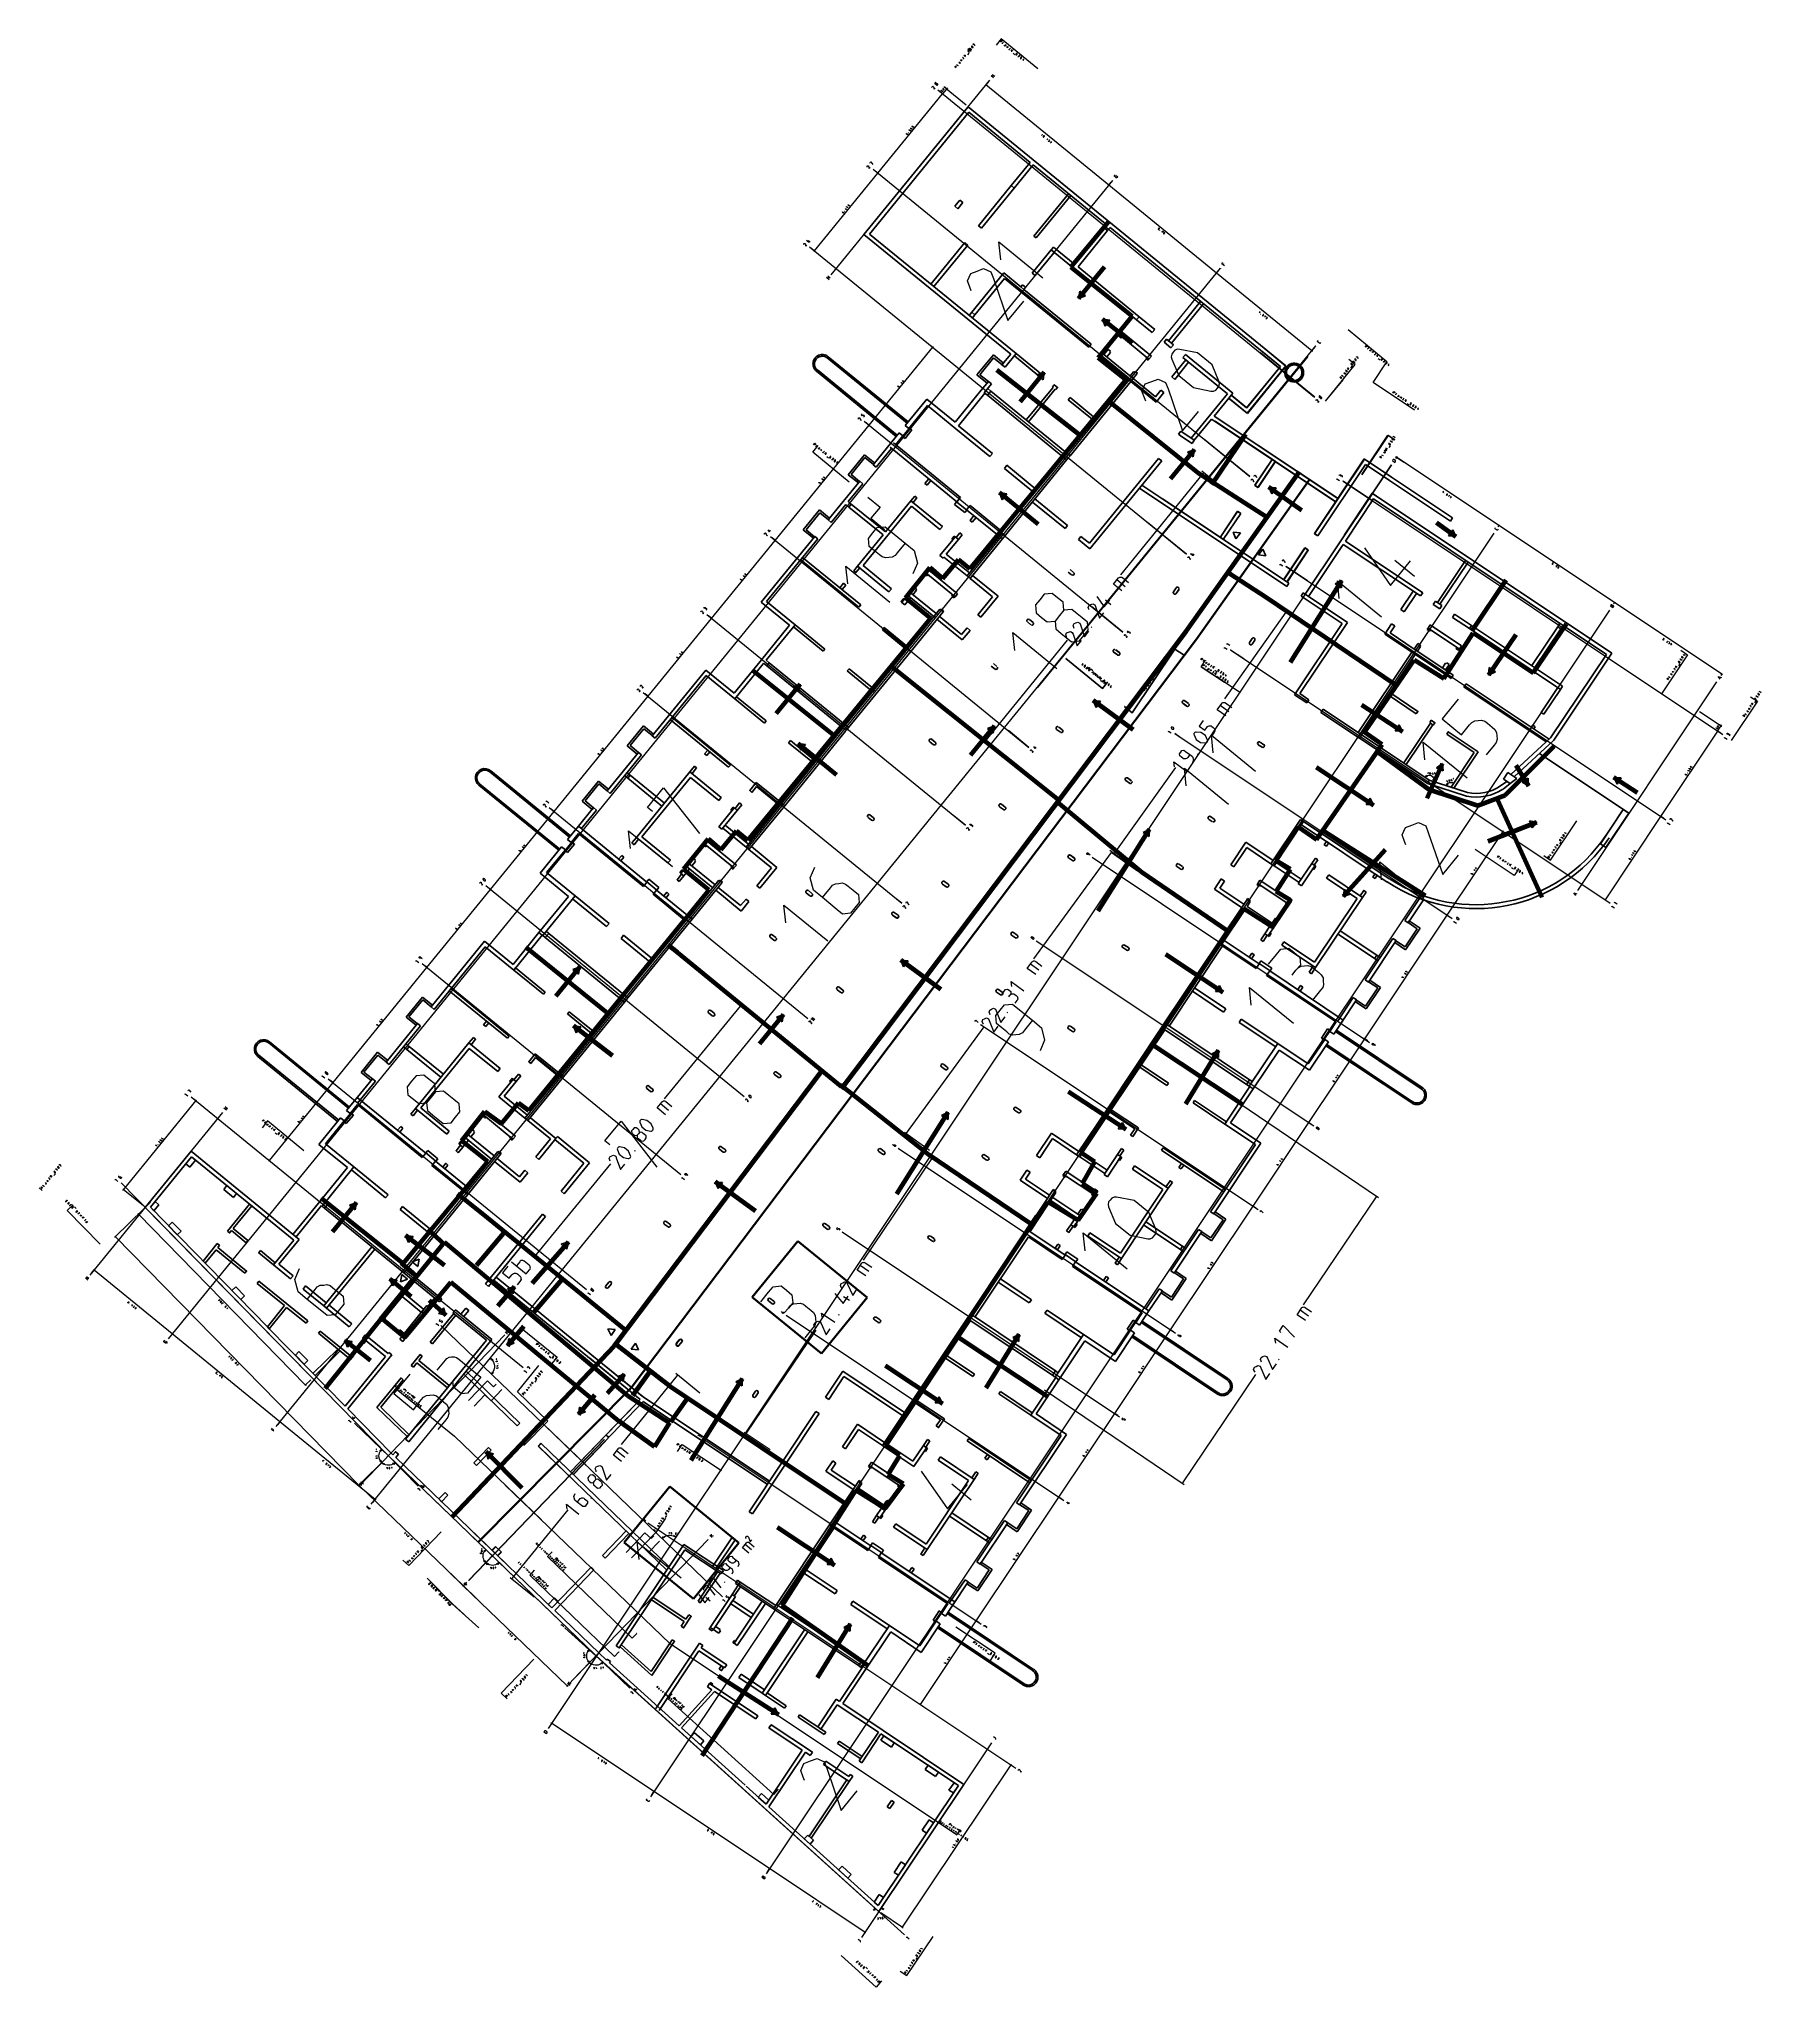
# Model space of a CAD drawing. Header units: metres. Extents: x 2680829 to 2680940, y 1252358 to 1252483.
import ezdxf

# ---------------------------------------------------------------- set-up
doc = ezdxf.new("R2010")
doc.units = ezdxf.units.M
doc.layers.add('bemassung', color=7, linetype='Continuous', lineweight=13)
doc.layers.add('etappierung', color=7, linetype='Continuous')
doc.layers.add('geometrie', color=7, linetype='Continuous')

msp = doc.modelspace()

# ---------------------------------------------------------------- linework, layer by layer
at = {"layer": 'bemassung'}
for p, q in [((2680890.88, 1252482.73), (2680890.96, 1252482.83)), ((2680890.94, 1252482.75), (2680890.91, 1252482.77)), ((2680890.95, 1252482.74), (2680890.94, 1252482.75)), ((2680890.98, 1252482.74), (2680890.95, 1252482.74)), ((2680890.96, 1252482.83), (2680890.98, 1252482.81)), ((2680890.98, 1252482.81), (2680891, 1252482.79)), ((2680890.99, 1252482.76), (2680890.98, 1252482.74)), ((2680891, 1252482.77), (2680890.99, 1252482.76)), ((2680891, 1252482.79), (2680891, 1252482.77)), ((2680891.1, 1252482.71), (2680891.03, 1252482.63)), ((2680888.28, 1252481.43), (2680888.29, 1252481.43)), ((2680888.29, 1252481.43), (2680888.29, 1252481.43)), ((2680888.29, 1252481.43), (2680888.3, 1252481.43)), ((2680888.37, 1252481.54), (2680888.39, 1252481.57)), ((2680888.43, 1252481.49), (2680888.37, 1252481.54)), ((2680888.39, 1252481.57), (2680888.39, 1252481.57)), ((2680888.39, 1252481.57), (2680888.4, 1252481.57)), ((2680888.4, 1252481.57), (2680888.41, 1252481.57)), ((2680888.41, 1252481.57), (2680888.41, 1252481.57)), ((2680888.41, 1252481.57), (2680888.42, 1252481.57)), ((2680888.42, 1252481.57), (2680888.42, 1252481.57)), ((2680888.42, 1252481.57), (2680888.47, 1252481.53)), ((2680888.56, 1252481.68), (2680888.48, 1252481.74)), ((2680888.55, 1252481.63), (2680888.56, 1252481.64)), ((2680888.57, 1252481.67), (2680888.56, 1252481.68)), ((2680888.56, 1252481.68), (2680888.56, 1252481.68)), ((2680888.56, 1252481.65), (2680888.57, 1252481.66)), ((2680888.56, 1252481.64), (2680888.56, 1252481.65)), ((2680888.67, 1252481.78), (2680888.57, 1252481.85)), ((2680888.57, 1252481.66), (2680888.57, 1252481.67)), ((2680888.57, 1252481.66), (2680888.57, 1252481.66)), ((2680888.62, 1252481.91), (2680888.63, 1252481.81)), ((2680888.71, 1252481.83), (2680888.63, 1252481.84)), ((2680888.83, 1252482.17), (2680888.82, 1252482.16)), ((2680888.82, 1252482.16), (2680888.82, 1252482.16)), ((2680888.82, 1252482.16), (2680888.82, 1252482.15)), ((2680888.82, 1252482.15), (2680888.82, 1252482.15)), ((2680888.82, 1252482.15), (2680888.84, 1252482.11)), ((2680888.82, 1252481.89), (2680888.91, 1252482.01)), ((2680888.84, 1252482.17), (2680888.83, 1252482.17)), ((2680888.83, 1252482.17), (2680888.83, 1252482.17)), ((2680888.88, 1252482.16), (2680888.84, 1252482.17)), ((2680888.84, 1252482.11), (2680888.87, 1252482.09)), ((2680888.87, 1252482.09), (2680888.91, 1252482.08)), ((2680888.91, 1252482.14), (2680888.88, 1252482.16)), ((2680888.92, 1252482.1), (2680888.91, 1252482.14)), ((2680888.91, 1252482.08), (2680888.91, 1252482.08)), ((2680888.91, 1252482.08), (2680888.92, 1252482.08)), ((2680888.92, 1252482.29), (2680888.94, 1252482.31)), ((2680888.93, 1252482.09), (2680888.92, 1252482.1)), ((2680888.92, 1252482.08), (2680888.92, 1252482.09)), ((2680888.92, 1252482.09), (2680888.92, 1252482.09)), ((2680888.92, 1252482.09), (2680888.93, 1252482.09)), ((2680888.94, 1252482.31), (2680888.95, 1252482.32)), ((2680888.95, 1252482.32), (2680888.97, 1252482.32)), ((2680888.97, 1252482.32), (2680888.98, 1252482.31)), ((2680888.98, 1252482.31), (2680888.99, 1252482.3)), ((2680888.98, 1252482.26), (2680888.99, 1252482.27)), ((2680888.99, 1252482.3), (2680888.99, 1252482.28)), ((2680888.99, 1252482.28), (2680888.99, 1252482.27)), ((2680888.99, 1252482.27), (2680888.99, 1252482.28)), ((2680888.99, 1252482.28), (2680889, 1252482.28)), ((2680889, 1252482.28), (2680889, 1252482.28)), ((2680889, 1252482.28), (2680889.01, 1252482.28)), ((2680889.01, 1252482.28), (2680889.02, 1252482.28)), ((2680889.02, 1252482.28), (2680889.02, 1252482.28)), ((2680889.02, 1252482.28), (2680889.03, 1252482.27)), ((2680889.04, 1252482.23), (2680889.02, 1252482.21)), ((2680889.03, 1252482.27), (2680889.04, 1252482.26)), ((2680889.04, 1252482.26), (2680889.04, 1252482.26)), ((2680889.04, 1252482.26), (2680889.04, 1252482.25)), ((2680889.04, 1252482.25), (2680889.05, 1252482.24)), ((2680889.05, 1252482.24), (2680889.04, 1252482.23)), ((2680889.04, 1252482.23), (2680889.04, 1252482.23)), ((2680889.07, 1252482.46), (2680889.06, 1252482.46)), ((2680889.06, 1252482.46), (2680889.06, 1252482.45)), ((2680889.06, 1252482.45), (2680889.06, 1252482.45)), ((2680889.06, 1252482.45), (2680889.06, 1252482.44)), ((2680889.06, 1252482.44), (2680889.06, 1252482.44)), ((2680889.06, 1252482.44), (2680889.07, 1252482.4)), ((2680889.07, 1252482.46), (2680889.07, 1252482.46)), ((2680889.11, 1252482.45), (2680889.07, 1252482.46)), ((2680889.07, 1252482.4), (2680889.1, 1252482.37)), ((2680889.1, 1252482.37), (2680889.14, 1252482.37)), ((2680889.14, 1252482.42), (2680889.11, 1252482.45)), ((2680889.16, 1252482.39), (2680889.14, 1252482.42)), ((2680889.14, 1252482.37), (2680889.15, 1252482.37)), ((2680889.15, 1252482.37), (2680889.15, 1252482.37)), ((2680889.15, 1252482.37), (2680889.16, 1252482.37)), ((2680889.16, 1252482.38), (2680889.16, 1252482.39)), ((2680889.16, 1252482.37), (2680889.16, 1252482.38)), ((2680889.16, 1252482.38), (2680889.16, 1252482.38)), ((2680889.17, 1252482.58), (2680889.17, 1252482.6)), ((2680889.17, 1252482.6), (2680889.19, 1252482.6)), ((2680889.17, 1252482.57), (2680889.17, 1252482.58)), ((2680889.18, 1252482.56), (2680889.17, 1252482.57)), ((2680889.19, 1252482.6), (2680889.2, 1252482.61)), ((2680889.2, 1252482.61), (2680889.22, 1252482.6)), ((2680889.22, 1252482.6), (2680889.22, 1252482.59)), ((2680889.22, 1252482.59), (2680889.26, 1252482.5)), ((2680889.26, 1252482.5), (2680889.29, 1252482.54)), ((2680891.03, 1252482.63), (2680891.03, 1252482.62)), ((2680891.03, 1252482.62), (2680891.03, 1252482.62)), ((2680891.03, 1252482.62), (2680891.03, 1252482.62)), ((2680891.03, 1252482.62), (2680891.03, 1252482.61)), ((2680891.03, 1252482.61), (2680891.03, 1252482.61)), ((2680891.03, 1252482.61), (2680891.03, 1252482.61)), ((2680891.17, 1252482.5), (2680891.18, 1252482.51)), ((2680891.17, 1252482.49), (2680891.17, 1252482.5)), ((2680891.18, 1252482.48), (2680891.17, 1252482.49)), ((2680891.18, 1252482.51), (2680891.19, 1252482.52)), ((2680891.21, 1252482.46), (2680891.18, 1252482.48)), ((2680891.19, 1252482.52), (2680891.2, 1252482.52)), ((2680891.2, 1252482.52), (2680891.21, 1252482.52)), ((2680891.21, 1252482.52), (2680891.23, 1252482.49)), ((2680891.25, 1252482.51), (2680891.21, 1252482.46)), ((2680891.22, 1252482.56), (2680891.24, 1252482.54)), ((2680891.24, 1252482.54), (2680891.25, 1252482.54)), ((2680891.25, 1252482.54), (2680891.25, 1252482.53)), ((2680891.25, 1252482.53), (2680891.25, 1252482.53)), ((2680891.25, 1252482.53), (2680891.25, 1252482.52)), ((2680891.25, 1252482.52), (2680891.25, 1252482.51)), ((2680891.25, 1252482.51), (2680891.25, 1252482.51)), ((2680891.31, 1252482.38), (2680891.36, 1252482.44)), ((2680891.39, 1252482.39), (2680891.35, 1252482.34)), ((2680891.36, 1252482.44), (2680891.39, 1252482.42)), ((2680891.39, 1252482.42), (2680891.39, 1252482.42)), ((2680891.39, 1252482.42), (2680891.4, 1252482.41)), ((2680891.4, 1252482.4), (2680891.39, 1252482.39)), ((2680891.4, 1252482.41), (2680891.4, 1252482.41)), ((2680891.4, 1252482.41), (2680891.4, 1252482.4)), ((2680891.4, 1252482.4), (2680891.4, 1252482.4)), ((2680891.45, 1252482.26), (2680891.46, 1252482.25)), ((2680891.46, 1252482.25), (2680891.47, 1252482.25)), ((2680891.47, 1252482.25), (2680891.48, 1252482.25)), ((2680891.48, 1252482.25), (2680891.48, 1252482.25)), ((2680891.48, 1252482.25), (2680891.49, 1252482.25)), ((2680891.49, 1252482.25), (2680891.5, 1252482.25)), ((2680891.5, 1252482.26), (2680891.56, 1252482.33)), ((2680891.5, 1252482.25), (2680891.5, 1252482.26)), ((2680891.6, 1252482.14), (2680891.68, 1252482.24)), ((2680891.73, 1252482.2), (2680891.63, 1252482.18)), ((2680891.65, 1252482.1), (2680891.67, 1252482.19)), ((2680891.72, 1252482), (2680891.83, 1252481.9)), ((2680891.91, 1252481.94), (2680891.9, 1252481.91)), ((2680891.9, 1252481.91), (2680891.9, 1252481.9)), ((2680891.9, 1252481.9), (2680891.9, 1252481.9)), ((2680891.9, 1252481.9), (2680891.91, 1252481.89)), ((2680891.93, 1252481.98), (2680891.91, 1252481.94)), ((2680891.91, 1252481.89), (2680891.91, 1252481.89)), ((2680891.91, 1252481.89), (2680891.92, 1252481.89)), ((2680891.92, 1252481.89), (2680891.96, 1252481.9)), ((2680891.92, 1252481.89), (2680891.92, 1252481.89)), ((2680891.97, 1252481.99), (2680891.93, 1252481.98)), ((2680891.96, 1252481.9), (2680891.98, 1252481.94)), ((2680891.98, 1252481.99), (2680891.97, 1252481.99)), ((2680891.99, 1252481.99), (2680891.98, 1252481.99)), ((2680891.98, 1252481.99), (2680891.98, 1252481.99)), ((2680891.98, 1252481.94), (2680891.99, 1252481.97)), ((2680891.99, 1252481.98), (2680891.99, 1252481.99)), ((2680891.99, 1252481.97), (2680891.99, 1252481.98)), ((2680891.99, 1252481.98), (2680891.99, 1252481.98)), ((2680892.05, 1252481.77), (2680892.03, 1252481.79)), ((2680892.06, 1252481.77), (2680892.05, 1252481.77)), ((2680892.07, 1252481.77), (2680892.06, 1252481.77)), ((2680892.06, 1252481.77), (2680892.06, 1252481.77)), ((2680892.08, 1252481.77), (2680892.07, 1252481.77)), ((2680892.08, 1252481.84), (2680892.09, 1252481.83)), ((2680892.09, 1252481.77), (2680892.08, 1252481.77)), ((2680892.11, 1252481.82), (2680892.09, 1252481.83)), ((2680892.09, 1252481.83), (2680892.1, 1252481.82)), ((2680892.1, 1252481.79), (2680892.09, 1252481.78)), ((2680892.09, 1252481.78), (2680892.09, 1252481.77)), ((2680892.1, 1252481.82), (2680892.1, 1252481.82)), ((2680892.1, 1252481.82), (2680892.1, 1252481.81)), ((2680892.1, 1252481.81), (2680892.11, 1252481.8)), ((2680892.11, 1252481.8), (2680892.1, 1252481.8)), ((2680892.1, 1252481.8), (2680892.1, 1252481.79)), ((2680892.11, 1252481.89), (2680892.13, 1252481.87)), ((2680892.12, 1252481.82), (2680892.11, 1252481.82)), ((2680892.13, 1252481.83), (2680892.12, 1252481.82)), ((2680892.13, 1252481.87), (2680892.14, 1252481.86)), ((2680892.14, 1252481.84), (2680892.13, 1252481.83)), ((2680892.14, 1252481.86), (2680892.14, 1252481.84)), ((2680892.2, 1252481.71), (2680892.19, 1252481.67)), ((2680892.19, 1252481.67), (2680892.19, 1252481.67)), ((2680892.19, 1252481.67), (2680892.19, 1252481.66)), ((2680892.19, 1252481.66), (2680892.2, 1252481.66)), ((2680892.22, 1252481.74), (2680892.2, 1252481.71)), ((2680892.2, 1252481.66), (2680892.2, 1252481.65)), ((2680892.2, 1252481.65), (2680892.21, 1252481.65)), ((2680892.21, 1252481.65), (2680892.25, 1252481.67)), ((2680892.21, 1252481.65), (2680892.21, 1252481.65)), ((2680892.26, 1252481.76), (2680892.22, 1252481.74)), ((2680892.25, 1252481.67), (2680892.27, 1252481.7)), ((2680892.27, 1252481.76), (2680892.26, 1252481.76)), ((2680892.26, 1252481.76), (2680892.26, 1252481.76)), ((2680892.27, 1252481.75), (2680892.27, 1252481.76)), ((2680892.28, 1252481.75), (2680892.27, 1252481.75)), ((2680892.27, 1252481.7), (2680892.28, 1252481.74)), ((2680892.28, 1252481.74), (2680892.28, 1252481.75)), ((2680892.28, 1252481.74), (2680892.28, 1252481.74)), ((2680892.42, 1252481.64), (2680892.34, 1252481.58)), ((2680892.34, 1252481.58), (2680892.39, 1252481.54)), ((2680892.39, 1252481.57), (2680892.36, 1252481.53)), ((2680887.99, 1252481.13), (2680888.01, 1252481.16)), ((2680888.08, 1252481.06), (2680887.99, 1252481.13)), ((2680888.01, 1252481.16), (2680888.02, 1252481.18)), ((2680888.02, 1252481.18), (2680888.04, 1252481.18)), ((2680888.04, 1252481.18), (2680888.06, 1252481.17)), ((2680888.06, 1252481.12), (2680888.04, 1252481.09)), ((2680888.06, 1252481.17), (2680888.07, 1252481.15)), ((2680888.07, 1252481.13), (2680888.06, 1252481.12)), ((2680888.07, 1252481.15), (2680888.07, 1252481.13)), ((2680888.1, 1252481.28), (2680888.19, 1252481.21)), ((2680888.19, 1252481.21), (2680888.19, 1252481.21)), ((2680888.19, 1252481.21), (2680888.19, 1252481.2)), ((2680888.19, 1252481.2), (2680888.2, 1252481.21)), ((2680888.2, 1252481.21), (2680888.2, 1252481.21)), ((2680888.2, 1252481.21), (2680888.21, 1252481.21)), ((2680888.21, 1252481.21), (2680888.21, 1252481.21)), ((2680888.26, 1252481.4), (2680888.27, 1252481.42)), ((2680888.27, 1252481.42), (2680888.28, 1252481.43)), ((2680888.28, 1252481.43), (2680888.28, 1252481.43)), ((2680888.29, 1252481.38), (2680888.3, 1252481.39)), ((2680888.29, 1252481.36), (2680888.29, 1252481.38)), ((2680888.3, 1252481.36), (2680888.29, 1252481.36)), ((2680888.3, 1252481.43), (2680888.3, 1252481.43)), ((2680888.3, 1252481.43), (2680888.35, 1252481.39)), ((2680888.3, 1252481.39), (2680888.32, 1252481.41)), ((2680888.31, 1252481.35), (2680888.3, 1252481.36)), ((2680888.32, 1252481.35), (2680888.31, 1252481.35)), ((2680888.33, 1252481.36), (2680888.32, 1252481.35)), ((2680888.35, 1252481.39), (2680888.33, 1252481.36)), ((2680890.48, 1252480.42), (2680890.32, 1252480.55)), ((2680890.55, 1252480.51), (2680890.39, 1252480.63)), ((2680890.39, 1252480.49), (2680890.46, 1252480.58)), ((2680886.53, 1252479.84), (2680886.54, 1252479.87)), ((2680886.53, 1252479.82), (2680886.53, 1252479.84)), ((2680886.54, 1252479.81), (2680886.53, 1252479.82)), ((2680886.54, 1252479.87), (2680886.56, 1252479.88)), ((2680886.56, 1252479.88), (2680886.58, 1252479.89)), ((2680886.58, 1252479.89), (2680886.61, 1252479.88)), ((2680886.61, 1252479.88), (2680886.62, 1252479.85)), ((2680886.62, 1252479.85), (2680886.67, 1252479.7)), ((2680886.67, 1252479.7), (2680886.73, 1252479.77)), ((2680886.73, 1252480.1), (2680886.72, 1252480.08)), ((2680886.72, 1252480.08), (2680886.72, 1252480.05)), ((2680886.72, 1252480.05), (2680886.74, 1252480.04)), ((2680886.75, 1252480.12), (2680886.73, 1252480.1)), ((2680886.74, 1252480.04), (2680886.76, 1252480.02)), ((2680886.78, 1252480.12), (2680886.75, 1252480.12)), ((2680886.76, 1252480.02), (2680886.79, 1252480.02)), ((2680886.79, 1252480.11), (2680886.78, 1252480.12)), ((2680886.81, 1252480.09), (2680886.79, 1252480.11)), ((2680886.8, 1252480.04), (2680886.79, 1252480.02)), ((2680886.79, 1252480.02), (2680886.79, 1252480)), ((2680886.79, 1252480), (2680886.81, 1252479.98)), ((2680886.82, 1252480.06), (2680886.8, 1252480.04)), ((2680886.82, 1252480.06), (2680886.81, 1252480.09)), ((2680886.81, 1252479.98), (2680886.82, 1252479.97)), ((2680886.85, 1252480.07), (2680886.82, 1252480.06)), ((2680886.82, 1252479.97), (2680886.84, 1252479.95)), ((2680886.84, 1252479.95), (2680886.87, 1252479.95)), ((2680886.86, 1252480.05), (2680886.85, 1252480.07)), ((2680886.88, 1252480.04), (2680886.86, 1252480.05)), ((2680886.87, 1252479.95), (2680886.89, 1252479.97)), ((2680886.9, 1252480.02), (2680886.88, 1252480.04)), ((2680886.89, 1252479.97), (2680886.9, 1252479.99)), ((2680886.9, 1252479.99), (2680886.9, 1252480.02)), ((2680887.12, 1252479.6), (2680887.13, 1252479.62)), ((2680887.13, 1252479.62), (2680887.14, 1252479.63)), ((2680887.14, 1252479.63), (2680887.15, 1252479.63)), ((2680887.15, 1252479.63), (2680887.16, 1252479.62)), ((2680887.16, 1252479.62), (2680887.17, 1252479.61)), ((2680887.17, 1252479.6), (2680887.16, 1252479.59)), ((2680887.16, 1252479.58), (2680887.16, 1252479.59)), ((2680887.16, 1252479.59), (2680887.17, 1252479.59)), ((2680887.17, 1252479.61), (2680887.17, 1252479.6)), ((2680887.17, 1252479.59), (2680887.17, 1252479.6)), ((2680887.17, 1252479.6), (2680887.18, 1252479.6)), ((2680887.18, 1252479.6), (2680887.18, 1252479.6)), ((2680887.18, 1252479.6), (2680887.19, 1252479.6)), ((2680887.19, 1252479.6), (2680887.19, 1252479.59)), ((2680887.19, 1252479.59), (2680887.2, 1252479.59)), ((2680887.21, 1252479.55), (2680887.19, 1252479.54)), ((2680887.2, 1252479.59), (2680887.21, 1252479.58)), ((2680887.21, 1252479.58), (2680887.21, 1252479.58)), ((2680887.21, 1252479.58), (2680887.21, 1252479.57)), ((2680887.21, 1252479.57), (2680887.21, 1252479.56)), ((2680887.21, 1252479.56), (2680887.21, 1252479.56)), ((2680887.21, 1252479.56), (2680887.21, 1252479.55)), ((2680887.23, 1252479.74), (2680887.22, 1252479.73)), ((2680887.22, 1252479.73), (2680887.22, 1252479.72)), ((2680887.22, 1252479.72), (2680887.22, 1252479.71)), ((2680887.22, 1252479.71), (2680887.23, 1252479.7)), ((2680887.24, 1252479.74), (2680887.23, 1252479.74)), ((2680887.23, 1252479.7), (2680887.24, 1252479.69)), ((2680887.25, 1252479.73), (2680887.24, 1252479.74)), ((2680887.24, 1252479.69), (2680887.25, 1252479.69)), ((2680887.26, 1252479.73), (2680887.25, 1252479.73)), ((2680887.26, 1252479.7), (2680887.25, 1252479.69)), ((2680887.25, 1252479.69), (2680887.25, 1252479.68)), ((2680887.25, 1252479.68), (2680887.26, 1252479.67)), ((2680887.26, 1252479.71), (2680887.26, 1252479.73)), ((2680887.28, 1252479.71), (2680887.26, 1252479.71)), ((2680887.26, 1252479.71), (2680887.26, 1252479.7)), ((2680887.26, 1252479.67), (2680887.27, 1252479.67)), ((2680887.27, 1252479.67), (2680887.28, 1252479.66)), ((2680887.29, 1252479.71), (2680887.28, 1252479.71)), ((2680887.28, 1252479.66), (2680887.29, 1252479.66)), ((2680887.3, 1252479.7), (2680887.29, 1252479.71)), ((2680887.29, 1252479.66), (2680887.3, 1252479.67)), ((2680887.33, 1252479.86), (2680887.3, 1252479.83)), ((2680887.3, 1252479.83), (2680887.34, 1252479.8)), ((2680887.31, 1252479.69), (2680887.3, 1252479.7)), ((2680887.3, 1252479.67), (2680887.31, 1252479.68)), ((2680887.31, 1252479.68), (2680887.31, 1252479.69)), ((2680887.34, 1252479.8), (2680887.35, 1252479.82)), ((2680887.35, 1252479.82), (2680887.35, 1252479.82)), ((2680887.35, 1252479.82), (2680887.36, 1252479.82)), ((2680887.36, 1252479.82), (2680887.37, 1252479.83)), ((2680887.36, 1252479.82), (2680887.36, 1252479.82)), ((2680887.37, 1252479.83), (2680887.38, 1252479.82)), ((2680887.38, 1252479.82), (2680887.38, 1252479.82)), ((2680887.38, 1252479.82), (2680887.39, 1252479.81)), ((2680887.39, 1252479.78), (2680887.38, 1252479.77)), ((2680887.39, 1252479.81), (2680887.39, 1252479.81)), ((2680887.39, 1252479.81), (2680887.4, 1252479.8)), ((2680887.4, 1252479.79), (2680887.39, 1252479.78)), ((2680887.4, 1252479.8), (2680887.4, 1252479.8)), ((2680887.4, 1252479.8), (2680887.4, 1252479.79)), ((2680887.4, 1252479.79), (2680887.4, 1252479.79)), ((2680884.89, 1252476.86), (2680884.9, 1252476.88)), ((2680884.9, 1252476.84), (2680884.89, 1252476.86)), ((2680884.91, 1252476.83), (2680884.9, 1252476.84)), ((2680884.91, 1252476.83), (2680884.93, 1252476.84)), ((2680884.94, 1252476.81), (2680884.91, 1252476.83)), ((2680884.93, 1252476.84), (2680884.93, 1252476.85)), ((2680884.93, 1252476.85), (2680884.94, 1252476.85)), ((2680884.94, 1252476.85), (2680884.94, 1252476.85)), ((2680884.94, 1252476.85), (2680884.95, 1252476.85)), ((2680884.95, 1252476.8), (2680884.94, 1252476.81)), ((2680884.95, 1252476.85), (2680884.95, 1252476.85)), ((2680884.95, 1252476.85), (2680884.96, 1252476.85)), ((2680884.96, 1252476.8), (2680884.95, 1252476.8)), ((2680884.96, 1252476.85), (2680884.97, 1252476.84)), ((2680884.97, 1252476.81), (2680884.96, 1252476.8)), ((2680884.97, 1252476.84), (2680884.97, 1252476.83)), ((2680884.97, 1252476.83), (2680884.98, 1252476.82)), ((2680884.98, 1252476.82), (2680884.97, 1252476.81)), ((2680885.05, 1252476.91), (2680885.04, 1252476.91)), ((2680885.09, 1252477.12), (2680885.06, 1252477.08)), ((2680885.06, 1252477.08), (2680885.1, 1252477.06)), ((2680885.1, 1252477.06), (2680885.11, 1252477.07)), ((2680885.11, 1252477.07), (2680885.12, 1252477.08)), ((2680885.12, 1252477.08), (2680885.12, 1252477.08)), ((2680885.12, 1252477.08), (2680885.13, 1252477.08)), ((2680885.13, 1252477.08), (2680885.13, 1252477.08)), ((2680885.13, 1252477.08), (2680885.14, 1252477.08)), ((2680885.14, 1252477.08), (2680885.14, 1252477.08)), ((2680885.14, 1252477.08), (2680885.15, 1252477.07)), ((2680885.15, 1252477.04), (2680885.14, 1252477.02)), ((2680885.15, 1252477.07), (2680885.16, 1252477.07)), ((2680885.16, 1252477.04), (2680885.15, 1252477.04)), ((2680885.16, 1252477.07), (2680885.16, 1252477.06)), ((2680885.16, 1252477.06), (2680885.16, 1252477.05)), ((2680885.16, 1252477.05), (2680885.16, 1252477.05)), ((2680885.16, 1252477.05), (2680885.16, 1252477.04)), ((2680885.17, 1252477.2), (2680885.18, 1252477.22)), ((2680885.18, 1252477.18), (2680885.17, 1252477.2)), ((2680885.19, 1252477.17), (2680885.18, 1252477.18)), ((2680885.19, 1252477.17), (2680885.21, 1252477.19)), ((2680885.22, 1252477.15), (2680885.19, 1252477.17)), ((2680885.21, 1252477.19), (2680885.21, 1252477.19)), ((2680885.21, 1252477.19), (2680885.21, 1252477.19)), ((2680885.21, 1252477.19), (2680885.22, 1252477.19)), ((2680885.22, 1252477.19), (2680885.23, 1252477.2)), ((2680885.23, 1252477.14), (2680885.22, 1252477.15)), ((2680885.23, 1252477.2), (2680885.23, 1252477.19)), ((2680885.23, 1252477.19), (2680885.24, 1252477.19)), ((2680885.24, 1252477.14), (2680885.23, 1252477.14)), ((2680885.24, 1252477.19), (2680885.24, 1252477.18)), ((2680885.24, 1252477.18), (2680885.25, 1252477.18)), ((2680885.25, 1252477.15), (2680885.24, 1252477.14)), ((2680885.28, 1252477.35), (2680885.25, 1252477.31)), ((2680885.25, 1252477.31), (2680885.28, 1252477.28)), ((2680885.25, 1252477.18), (2680885.25, 1252477.16)), ((2680885.25, 1252477.16), (2680885.25, 1252477.15)), ((2680885.28, 1252477.28), (2680885.3, 1252477.3)), ((2680885.3, 1252477.3), (2680885.3, 1252477.31)), ((2680885.3, 1252477.31), (2680885.31, 1252477.31)), ((2680885.31, 1252477.31), (2680885.31, 1252477.31)), ((2680885.31, 1252477.31), (2680885.32, 1252477.31)), ((2680885.32, 1252477.31), (2680885.32, 1252477.31)), ((2680885.32, 1252477.31), (2680885.33, 1252477.3)), ((2680885.33, 1252477.3), (2680885.34, 1252477.3)), ((2680885.34, 1252477.27), (2680885.33, 1252477.25)), ((2680885.34, 1252477.3), (2680885.34, 1252477.29)), ((2680885.34, 1252477.29), (2680885.34, 1252477.29)), ((2680885.34, 1252477.29), (2680885.35, 1252477.28)), ((2680885.35, 1252477.28), (2680885.34, 1252477.27)), ((2680885.34, 1252477.27), (2680885.34, 1252477.27)), ((2680885.35, 1252477.28), (2680885.35, 1252477.28)), ((2680893.61, 1252476.81), (2680893.55, 1252476.73)), ((2680893.58, 1252476.8), (2680893.61, 1252476.81)), ((2680893.66, 1252476.68), (2680893.65, 1252476.65)), ((2680893.65, 1252476.65), (2680893.65, 1252476.65)), ((2680893.65, 1252476.65), (2680893.66, 1252476.64)), ((2680893.68, 1252476.71), (2680893.66, 1252476.68)), ((2680893.66, 1252476.64), (2680893.66, 1252476.64)), ((2680893.66, 1252476.64), (2680893.66, 1252476.64)), ((2680893.66, 1252476.64), (2680893.67, 1252476.64)), ((2680893.67, 1252476.64), (2680893.7, 1252476.65)), ((2680893.67, 1252476.64), (2680893.67, 1252476.64)), ((2680893.71, 1252476.72), (2680893.68, 1252476.71)), ((2680893.7, 1252476.65), (2680893.72, 1252476.67)), ((2680893.72, 1252476.72), (2680893.71, 1252476.72)), ((2680893.71, 1252476.72), (2680893.71, 1252476.72)), ((2680893.72, 1252476.71), (2680893.72, 1252476.72)), ((2680893.73, 1252476.71), (2680893.72, 1252476.71)), ((2680893.72, 1252476.71), (2680893.72, 1252476.71)), ((2680893.72, 1252476.67), (2680893.73, 1252476.7)), ((2680893.73, 1252476.7), (2680893.73, 1252476.71)), ((2680893.76, 1252476.56), (2680893.76, 1252476.56)), ((2680893.95, 1252476.53), (2680893.89, 1252476.45)), ((2680893.92, 1252476.53), (2680893.95, 1252476.53)), ((2680894.05, 1252476.45), (2680894.02, 1252476.42)), ((2680894.08, 1252476.42), (2680894.05, 1252476.45)), ((2680894, 1252476.36), (2680893.98, 1252476.37)), ((2680894.01, 1252476.36), (2680894, 1252476.36)), ((2680894.02, 1252476.36), (2680894.01, 1252476.35)), ((2680894.01, 1252476.35), (2680894.01, 1252476.36)), ((2680894.02, 1252476.42), (2680894.04, 1252476.4)), ((2680894.03, 1252476.36), (2680894.02, 1252476.36)), ((2680894.02, 1252476.36), (2680894.02, 1252476.36)), ((2680894.04, 1252476.37), (2680894.03, 1252476.36)), ((2680894.03, 1252476.36), (2680894.03, 1252476.36)), ((2680894.04, 1252476.4), (2680894.04, 1252476.4)), ((2680894.04, 1252476.4), (2680894.04, 1252476.39)), ((2680894.04, 1252476.39), (2680894.04, 1252476.39)), ((2680894.04, 1252476.39), (2680894.04, 1252476.38)), ((2680894.04, 1252476.38), (2680894.04, 1252476.38)), ((2680894.04, 1252476.38), (2680894.04, 1252476.37)), ((2680894.12, 1252476.27), (2680894.1, 1252476.28)), ((2680894.12, 1252476.26), (2680894.12, 1252476.27)), ((2680894.13, 1252476.26), (2680894.12, 1252476.26)), ((2680894.16, 1252476.36), (2680894.13, 1252476.32)), ((2680894.13, 1252476.32), (2680894.15, 1252476.31)), ((2680894.14, 1252476.26), (2680894.13, 1252476.26)), ((2680894.13, 1252476.26), (2680894.13, 1252476.26)), ((2680894.15, 1252476.27), (2680894.14, 1252476.27)), ((2680894.14, 1252476.27), (2680894.14, 1252476.26)), ((2680894.15, 1252476.31), (2680894.15, 1252476.31)), ((2680894.15, 1252476.31), (2680894.16, 1252476.3)), ((2680894.16, 1252476.28), (2680894.15, 1252476.28)), ((2680894.15, 1252476.28), (2680894.15, 1252476.27)), ((2680894.19, 1252476.33), (2680894.16, 1252476.36)), ((2680894.16, 1252476.3), (2680894.16, 1252476.29)), ((2680894.16, 1252476.29), (2680894.16, 1252476.29)), ((2680894.16, 1252476.29), (2680894.16, 1252476.28)), ((2680882.38, 1252474.76), (2680882.39, 1252474.79)), ((2680882.39, 1252474.74), (2680882.38, 1252474.76)), ((2680882.39, 1252474.79), (2680882.41, 1252474.79)), ((2680882.39, 1252474.72), (2680882.39, 1252474.74)), ((2680882.41, 1252474.79), (2680882.44, 1252474.8)), ((2680882.44, 1252474.8), (2680882.46, 1252474.79)), ((2680882.46, 1252474.79), (2680882.47, 1252474.77)), ((2680882.47, 1252474.77), (2680882.52, 1252474.62)), ((2680882.52, 1252474.62), (2680882.58, 1252474.69)), ((2680882.56, 1252474.98), (2680882.61, 1252475.05)), ((2680882.57, 1252474.97), (2680882.56, 1252474.98)), ((2680882.61, 1252475.05), (2680882.74, 1252474.89)), ((2680898.21, 1252474.16), (2680898.22, 1252474.17)), ((2680898.21, 1252474.15), (2680898.21, 1252474.16)), ((2680898.21, 1252474.14), (2680898.21, 1252474.15)), ((2680898.21, 1252474.13), (2680898.21, 1252474.14)), ((2680898.22, 1252474.12), (2680898.21, 1252474.13)), ((2680898.22, 1252474.17), (2680898.26, 1252474.23)), ((2680898.23, 1252474.11), (2680898.22, 1252474.12)), ((2680898.31, 1252474.04), (2680898.23, 1252474.11)), ((2680898.31, 1252474.14), (2680898.33, 1252474.17)), ((2680898.32, 1252474.03), (2680898.31, 1252474.04)), ((2680898.34, 1252474.03), (2680898.32, 1252474.03)), ((2680898.33, 1252474.17), (2680898.42, 1252474.1)), ((2680898.35, 1252474.03), (2680898.34, 1252474.03)), ((2680898.36, 1252474.03), (2680898.35, 1252474.03)), ((2680898.37, 1252474.04), (2680898.36, 1252474.03)), ((2680898.38, 1252474.05), (2680898.37, 1252474.04)), ((2680898.42, 1252474.1), (2680898.38, 1252474.05)), ((2680880.79, 1252471.83), (2680880.8, 1252471.85)), ((2680880.8, 1252471.81), (2680880.79, 1252471.83)), ((2680880.81, 1252471.8), (2680880.8, 1252471.81)), ((2680880.81, 1252471.8), (2680880.83, 1252471.82)), ((2680880.84, 1252471.78), (2680880.81, 1252471.8)), ((2680880.83, 1252471.82), (2680880.83, 1252471.82)), ((2680880.83, 1252471.82), (2680880.83, 1252471.82)), ((2680880.83, 1252471.82), (2680880.84, 1252471.82)), ((2680880.84, 1252471.82), (2680880.85, 1252471.83)), ((2680880.85, 1252471.77), (2680880.84, 1252471.78)), ((2680880.85, 1252471.83), (2680880.85, 1252471.82)), ((2680880.85, 1252471.82), (2680880.86, 1252471.82)), ((2680880.86, 1252471.77), (2680880.85, 1252471.77)), ((2680880.86, 1252471.82), (2680880.87, 1252471.81)), ((2680880.87, 1252471.78), (2680880.86, 1252471.77)), ((2680880.87, 1252471.81), (2680880.87, 1252471.81)), ((2680880.87, 1252471.81), (2680880.88, 1252471.79)), ((2680880.88, 1252471.79), (2680880.87, 1252471.78)), ((2680880.95, 1252471.88), (2680880.94, 1252471.88)), ((2680880.98, 1252472.07), (2680881.02, 1252472.01)), ((2680881.02, 1252472.01), (2680881.06, 1252472.05)), ((2680881.03, 1252472.05), (2680881.06, 1252472.02)), ((2680881.07, 1252472.16), (2680881.07, 1252472.19)), ((2680881.07, 1252472.19), (2680881.15, 1252472.12)), ((2680881.18, 1252472.32), (2680881.15, 1252472.28)), ((2680881.15, 1252472.28), (2680881.18, 1252472.26)), ((2680881.18, 1252472.26), (2680881.2, 1252472.27)), ((2680881.2, 1252472.27), (2680881.2, 1252472.28)), ((2680881.2, 1252472.28), (2680881.21, 1252472.28)), ((2680881.21, 1252472.28), (2680881.21, 1252472.28)), ((2680881.21, 1252472.28), (2680881.22, 1252472.28)), ((2680881.22, 1252472.28), (2680881.22, 1252472.28)), ((2680881.22, 1252472.28), (2680881.23, 1252472.28)), ((2680881.23, 1252472.28), (2680881.24, 1252472.27)), ((2680881.24, 1252472.24), (2680881.23, 1252472.22)), ((2680881.24, 1252472.27), (2680881.24, 1252472.27)), ((2680881.24, 1252472.27), (2680881.24, 1252472.26)), ((2680881.24, 1252472.26), (2680881.24, 1252472.25)), ((2680881.24, 1252472.25), (2680881.25, 1252472.25)), ((2680881.25, 1252472.25), (2680881.24, 1252472.24)), ((2680881.24, 1252472.24), (2680881.24, 1252472.24)), ((2680901.02, 1252470.75), (2680901.01, 1252470.74)), ((2680901.01, 1252470.74), (2680901.01, 1252470.73)), ((2680901.01, 1252470.73), (2680901.02, 1252470.72)), ((2680901.03, 1252470.77), (2680901.02, 1252470.76)), ((2680901.02, 1252470.76), (2680901.02, 1252470.75)), ((2680901.02, 1252470.72), (2680901.03, 1252470.72)), ((2680901.05, 1252470.77), (2680901.03, 1252470.77)), ((2680901.03, 1252470.72), (2680901.04, 1252470.72)), ((2680901.05, 1252470.8), (2680901.04, 1252470.79)), ((2680901.04, 1252470.79), (2680901.05, 1252470.77)), ((2680901.04, 1252470.72), (2680901.05, 1252470.73)), ((2680901.06, 1252470.81), (2680901.05, 1252470.8)), ((2680901.06, 1252470.76), (2680901.05, 1252470.77)), ((2680901.05, 1252470.77), (2680901.05, 1252470.77)), ((2680901.05, 1252470.73), (2680901.06, 1252470.73)), ((2680901.07, 1252470.81), (2680901.06, 1252470.81)), ((2680901.07, 1252470.74), (2680901.06, 1252470.76)), ((2680901.06, 1252470.76), (2680901.08, 1252470.76)), ((2680901.06, 1252470.73), (2680901.07, 1252470.74)), ((2680901.08, 1252470.8), (2680901.07, 1252470.81)), ((2680901.09, 1252470.79), (2680901.08, 1252470.8)), ((2680901.08, 1252470.76), (2680901.09, 1252470.77)), ((2680901.09, 1252470.78), (2680901.09, 1252470.79)), ((2680901.09, 1252470.77), (2680901.09, 1252470.78)), ((2680901.12, 1252470.64), (2680901.12, 1252470.65)), ((2680901.26, 1252470.54), (2680901.24, 1252470.54)), ((2680901.28, 1252470.54), (2680901.26, 1252470.54)), ((2680901.27, 1252470.6), (2680901.28, 1252470.61)), ((2680901.27, 1252470.59), (2680901.27, 1252470.6)), ((2680901.27, 1252470.6), (2680901.27, 1252470.6)), ((2680901.27, 1252470.58), (2680901.27, 1252470.59)), ((2680901.27, 1252470.59), (2680901.27, 1252470.59)), ((2680901.27, 1252470.57), (2680901.27, 1252470.58)), ((2680901.28, 1252470.57), (2680901.27, 1252470.57)), ((2680901.28, 1252470.61), (2680901.29, 1252470.62)), ((2680901.29, 1252470.56), (2680901.28, 1252470.57)), ((2680901.29, 1252470.56), (2680901.28, 1252470.54)), ((2680901.29, 1252470.62), (2680901.3, 1252470.62)), ((2680901.31, 1252470.58), (2680901.29, 1252470.56)), ((2680901.3, 1252470.62), (2680901.31, 1252470.61)), ((2680901.31, 1252470.61), (2680901.32, 1252470.61)), ((2680901.32, 1252470.59), (2680901.31, 1252470.58)), ((2680901.32, 1252470.61), (2680901.32, 1252470.59)), ((2680901.38, 1252470.51), (2680901.36, 1252470.49)), ((2680901.36, 1252470.49), (2680901.36, 1252470.46)), ((2680901.36, 1252470.46), (2680901.36, 1252470.45)), ((2680901.36, 1252470.45), (2680901.36, 1252470.45)), ((2680901.36, 1252470.45), (2680901.36, 1252470.44)), ((2680901.36, 1252470.44), (2680901.37, 1252470.44)), ((2680901.37, 1252470.44), (2680901.4, 1252470.45)), ((2680901.37, 1252470.44), (2680901.37, 1252470.44)), ((2680901.37, 1252470.44), (2680901.37, 1252470.44)), ((2680901.41, 1252470.52), (2680901.38, 1252470.51)), ((2680901.4, 1252470.45), (2680901.42, 1252470.48)), ((2680901.42, 1252470.52), (2680901.41, 1252470.52)), ((2680901.43, 1252470.52), (2680901.42, 1252470.52)), ((2680901.42, 1252470.52), (2680901.42, 1252470.52)), ((2680901.42, 1252470.52), (2680901.42, 1252470.52)), ((2680901.42, 1252470.48), (2680901.43, 1252470.51)), ((2680901.43, 1252470.51), (2680901.43, 1252470.52)), ((2680901.43, 1252470.51), (2680901.43, 1252470.51)), ((2680878.33, 1252469.79), (2680878.34, 1252469.82)), ((2680878.33, 1252469.77), (2680878.33, 1252469.79)), ((2680878.34, 1252469.76), (2680878.33, 1252469.77)), ((2680878.34, 1252469.82), (2680878.36, 1252469.82)), ((2680878.36, 1252469.82), (2680878.38, 1252469.83)), ((2680878.38, 1252469.83), (2680878.41, 1252469.82)), ((2680878.41, 1252469.82), (2680878.42, 1252469.8)), ((2680878.42, 1252469.8), (2680878.47, 1252469.65)), ((2680878.47, 1252469.65), (2680878.53, 1252469.72)), ((2680878.53, 1252470.02), (2680878.55, 1252470.06)), ((2680878.54, 1252469.98), (2680878.53, 1252470.02)), ((2680878.57, 1252469.95), (2680878.54, 1252469.98)), ((2680878.57, 1252469.95), (2680878.6, 1252469.99)), ((2680878.63, 1252469.91), (2680878.57, 1252469.95)), ((2680878.6, 1252469.99), (2680878.61, 1252470)), ((2680878.61, 1252470), (2680878.62, 1252470)), ((2680878.62, 1252470), (2680878.63, 1252470)), ((2680878.63, 1252470), (2680878.64, 1252470.01)), ((2680878.64, 1252469.9), (2680878.63, 1252469.91)), ((2680878.64, 1252470.01), (2680878.66, 1252470)), ((2680878.67, 1252469.9), (2680878.64, 1252469.9)), ((2680878.66, 1252470), (2680878.66, 1252469.99)), ((2680878.66, 1252469.99), (2680878.68, 1252469.98)), ((2680878.69, 1252469.92), (2680878.67, 1252469.9)), ((2680878.68, 1252469.98), (2680878.7, 1252469.97)), ((2680878.7, 1252469.94), (2680878.69, 1252469.92)), ((2680878.7, 1252469.97), (2680878.7, 1252469.94)), ((2680890.93, 1252468.79), (2680890.81, 1252469.93)), ((2680890.81, 1252469.93), (2680893.63, 1252467.63)), ((2680880.02, 1252467.6), (2680879.87, 1252467.73)), ((2680888.8, 1252467.43), (2680889.01, 1252467.9)), ((2680889.01, 1252467.9), (2680889.43, 1252468.06)), ((2680889.43, 1252468.06), (2680889.84, 1252468.22)), ((2680889.84, 1252468.22), (2680890.31, 1252468.01)), ((2680890.31, 1252468.01), (2680890.47, 1252467.59)), ((2680905.09, 1252468.53), (2680905.15, 1252468.6)), ((2680905.25, 1252468.4), (2680905.09, 1252468.53)), ((2680905.16, 1252468.47), (2680905.22, 1252468.54)), ((2680879.95, 1252467.51), (2680879.79, 1252467.64)), ((2680879.86, 1252467.58), (2680879.93, 1252467.67)), ((2680888.96, 1252467.02), (2680888.8, 1252467.43)), ((2680889.05, 1252466.8), (2680888.96, 1252467.02)), ((2680890.47, 1252467.59), (2680891.39, 1252464.89)), ((2680891.39, 1252464.89), (2680892.42, 1252466.14)), ((2680907.54, 1252465.44), (2680907.47, 1252465.38)), ((2680907.5, 1252465.46), (2680907.51, 1252465.47)), ((2680907.51, 1252465.47), (2680907.54, 1252465.44)), ((2680907.56, 1252465.3), (2680907.57, 1252465.31)), ((2680907.69, 1252465.22), (2680907.68, 1252465.22)), ((2680907.7, 1252465.23), (2680907.69, 1252465.22)), ((2680907.72, 1252465.24), (2680907.7, 1252465.24)), ((2680907.7, 1252465.24), (2680907.7, 1252465.23)), ((2680907.73, 1252465.28), (2680907.72, 1252465.27)), ((2680907.72, 1252465.27), (2680907.72, 1252465.26)), ((2680907.72, 1252465.26), (2680907.72, 1252465.24)), ((2680907.73, 1252465.24), (2680907.72, 1252465.24)), ((2680907.75, 1252465.28), (2680907.73, 1252465.28)), ((2680907.74, 1252465.23), (2680907.73, 1252465.24)), ((2680907.74, 1252465.21), (2680907.74, 1252465.23)), ((2680907.74, 1252465.23), (2680907.75, 1252465.23)), ((2680907.76, 1252465.27), (2680907.75, 1252465.28)), ((2680907.75, 1252465.23), (2680907.76, 1252465.24)), ((2680907.76, 1252465.26), (2680907.76, 1252465.27)), ((2680907.77, 1252465.25), (2680907.76, 1252465.26)), ((2680907.76, 1252465.24), (2680907.77, 1252465.25)), ((2680907.68, 1252465.22), (2680907.68, 1252465.2)), ((2680907.68, 1252465.2), (2680907.69, 1252465.19)), ((2680907.69, 1252465.19), (2680907.7, 1252465.19)), ((2680907.7, 1252465.19), (2680907.72, 1252465.19)), ((2680907.72, 1252465.2), (2680907.73, 1252465.21)), ((2680907.72, 1252465.19), (2680907.72, 1252465.2)), ((2680907.73, 1252465.21), (2680907.74, 1252465.21)), ((2680907.89, 1252465.16), (2680907.81, 1252465.1)), ((2680907.85, 1252465.18), (2680907.85, 1252465.19)), ((2680907.85, 1252465.19), (2680907.89, 1252465.16)), ((2680907.92, 1252465.01), (2680907.9, 1252465.02)), ((2680907.93, 1252465), (2680907.92, 1252465.01)), ((2680907.94, 1252465), (2680907.93, 1252465)), ((2680907.93, 1252465), (2680907.93, 1252465)), ((2680907.97, 1252465.1), (2680907.94, 1252465.06)), ((2680907.94, 1252465.06), (2680907.96, 1252465.05)), ((2680907.95, 1252465.01), (2680907.94, 1252465)), ((2680907.94, 1252465), (2680907.94, 1252465)), ((2680907.96, 1252465.02), (2680907.95, 1252465.01)), ((2680907.95, 1252465.01), (2680907.95, 1252465.01)), ((2680907.96, 1252465.05), (2680907.96, 1252465.05)), ((2680907.96, 1252465.05), (2680907.96, 1252465.04)), ((2680907.96, 1252465.04), (2680907.96, 1252465.04)), ((2680907.96, 1252465.04), (2680907.96, 1252465.03)), ((2680907.96, 1252465.03), (2680907.96, 1252465.02)), ((2680907.96, 1252465.02), (2680907.96, 1252465.02)), ((2680908, 1252465.07), (2680907.97, 1252465.1)), ((2680901.88, 1252462.74), (2680901.85, 1252462.58)), ((2680901.98, 1252462.87), (2680901.88, 1252462.74)), ((2680902.08, 1252462.99), (2680901.98, 1252462.87)), ((2680902.24, 1252463.06), (2680902.08, 1252462.99)), ((2680902.39, 1252463.05), (2680902.24, 1252463.06)), ((2680903.52, 1252462.83), (2680902.39, 1252463.05)), ((2680904.46, 1252462.06), (2680903.52, 1252462.83)), ((2680911.19, 1252463.55), (2680911.25, 1252463.62)), ((2680911.35, 1252463.42), (2680911.19, 1252463.55)), ((2680911.26, 1252463.49), (2680911.3, 1252463.54)), ((2680911.41, 1252463.49), (2680911.35, 1252463.42)), ((2680914.26, 1252463.2), (2680914.34, 1252463.3)), ((2680914.32, 1252463.22), (2680914.3, 1252463.25)), ((2680914.34, 1252463.21), (2680914.32, 1252463.22)), ((2680914.34, 1252463.3), (2680914.37, 1252463.28)), ((2680914.36, 1252463.21), (2680914.34, 1252463.21)), ((2680914.37, 1252463.23), (2680914.36, 1252463.21)), ((2680914.37, 1252463.28), (2680914.38, 1252463.26)), ((2680914.38, 1252463.24), (2680914.37, 1252463.23)), ((2680914.38, 1252463.26), (2680914.38, 1252463.24)), ((2680914.42, 1252463.1), (2680914.41, 1252463.09)), ((2680914.41, 1252463.09), (2680914.41, 1252463.09)), ((2680914.41, 1252463.09), (2680914.41, 1252463.09)), ((2680914.41, 1252463.09), (2680914.41, 1252463.08)), ((2680914.41, 1252463.08), (2680914.41, 1252463.08)), ((2680914.41, 1252463.08), (2680914.42, 1252463.08)), ((2680914.49, 1252463.18), (2680914.42, 1252463.1)), ((2680914.56, 1252462.98), (2680914.57, 1252462.99)), ((2680914.56, 1252462.97), (2680914.56, 1252462.98)), ((2680914.56, 1252462.96), (2680914.56, 1252462.97)), ((2680914.57, 1252462.95), (2680914.56, 1252462.96)), ((2680914.57, 1252462.99), (2680914.58, 1252462.99)), ((2680914.59, 1252462.93), (2680914.57, 1252462.95)), ((2680914.58, 1252462.99), (2680914.59, 1252462.99)), ((2680914.59, 1252462.99), (2680914.62, 1252462.96)), ((2680914.63, 1252462.98), (2680914.59, 1252462.93)), ((2680914.61, 1252463.03), (2680914.63, 1252463.01)), ((2680914.63, 1252463.01), (2680914.63, 1252463.01)), ((2680914.63, 1252463.01), (2680914.64, 1252463)), ((2680914.64, 1252462.99), (2680914.63, 1252462.98)), ((2680914.64, 1252463), (2680914.64, 1252463)), ((2680914.64, 1252463), (2680914.64, 1252462.99)), ((2680914.64, 1252462.99), (2680914.64, 1252462.99)), ((2680914.7, 1252462.85), (2680914.75, 1252462.91)), ((2680914.78, 1252462.86), (2680914.74, 1252462.82)), ((2680914.75, 1252462.91), (2680914.77, 1252462.89)), ((2680914.77, 1252462.89), (2680914.78, 1252462.89)), ((2680914.78, 1252462.89), (2680914.78, 1252462.88)), ((2680914.78, 1252462.88), (2680914.78, 1252462.88)), ((2680914.78, 1252462.88), (2680914.78, 1252462.87)), ((2680914.78, 1252462.87), (2680914.78, 1252462.87)), ((2680914.78, 1252462.87), (2680914.78, 1252462.86)), ((2680914.84, 1252462.73), (2680914.85, 1252462.72)), ((2680914.89, 1252462.73), (2680914.95, 1252462.8)), ((2680901.85, 1252462.58), (2680901.88, 1252462.42)), ((2680901.88, 1252462.42), (2680902.33, 1252461.37)), ((2680904.9, 1252461.01), (2680904.46, 1252462.06)), ((2680912.91, 1252461.52), (2680912.92, 1252461.54)), ((2680912.92, 1252461.54), (2680912.93, 1252461.55)), ((2680912.92, 1252461.52), (2680912.93, 1252461.54)), ((2680912.93, 1252461.55), (2680912.93, 1252461.55)), ((2680912.93, 1252461.55), (2680912.94, 1252461.55)), ((2680912.93, 1252461.54), (2680912.94, 1252461.54)), ((2680912.94, 1252461.55), (2680912.94, 1252461.55)), ((2680912.94, 1252461.55), (2680912.95, 1252461.55)), ((2680912.94, 1252461.54), (2680912.94, 1252461.54)), ((2680912.94, 1252461.54), (2680912.95, 1252461.54)), ((2680912.94, 1252461.5), (2680912.95, 1252461.51)), ((2680912.94, 1252461.49), (2680912.94, 1252461.5)), ((2680912.95, 1252461.48), (2680912.94, 1252461.49)), ((2680912.95, 1252461.55), (2680912.95, 1252461.55)), ((2680912.95, 1252461.55), (2680913, 1252461.51)), ((2680912.95, 1252461.54), (2680912.95, 1252461.54)), ((2680912.95, 1252461.54), (2680912.96, 1252461.54)), ((2680912.95, 1252461.51), (2680912.97, 1252461.53)), ((2680912.95, 1252461.49), (2680912.96, 1252461.5)), ((2680912.95, 1252461.48), (2680912.95, 1252461.49)), ((2680912.96, 1252461.54), (2680912.96, 1252461.54)), ((2680912.96, 1252461.54), (2680913.01, 1252461.5)), ((2680912.96, 1252461.5), (2680912.98, 1252461.53)), ((2680913, 1252461.51), (2680912.98, 1252461.48)), ((2680913.01, 1252461.5), (2680912.99, 1252461.47)), ((2680913.09, 1252461.66), (2680913.01, 1252461.72)), ((2680913.03, 1252461.65), (2680913.05, 1252461.68)), ((2680913.09, 1252461.6), (2680913.03, 1252461.65)), ((2680913.05, 1252461.68), (2680913.06, 1252461.69)), ((2680913.05, 1252461.68), (2680913.05, 1252461.68)), ((2680913.06, 1252461.69), (2680913.07, 1252461.69)), ((2680913.07, 1252461.69), (2680913.07, 1252461.69)), ((2680913.07, 1252461.69), (2680913.08, 1252461.69)), ((2680913.08, 1252461.69), (2680913.08, 1252461.68)), ((2680913.08, 1252461.68), (2680913.13, 1252461.64)), ((2680913.08, 1252461.61), (2680913.09, 1252461.62)), ((2680913.09, 1252461.65), (2680913.09, 1252461.66)), ((2680913.1, 1252461.65), (2680913.09, 1252461.65)), ((2680913.09, 1252461.62), (2680913.1, 1252461.63)), ((2680913.2, 1252461.75), (2680913.1, 1252461.83)), ((2680913.1, 1252461.64), (2680913.1, 1252461.65)), ((2680913.1, 1252461.63), (2680913.1, 1252461.64)), ((2680913.1, 1252461.63), (2680913.1, 1252461.63)), ((2680913.15, 1252461.89), (2680913.16, 1252461.78)), ((2680913.24, 1252461.81), (2680913.16, 1252461.82)), ((2680913.36, 1252462.14), (2680913.35, 1252462.14)), ((2680913.35, 1252462.14), (2680913.35, 1252462.13)), ((2680913.35, 1252462.13), (2680913.35, 1252462.13)), ((2680913.35, 1252462.13), (2680913.37, 1252462.09)), ((2680913.35, 1252461.87), (2680913.45, 1252461.99)), ((2680913.37, 1252462.15), (2680913.36, 1252462.15)), ((2680913.36, 1252462.15), (2680913.36, 1252462.14)), ((2680913.37, 1252462.15), (2680913.37, 1252462.15)), ((2680913.41, 1252462.14), (2680913.37, 1252462.15)), ((2680913.37, 1252462.09), (2680913.4, 1252462.06)), ((2680913.4, 1252462.06), (2680913.44, 1252462.06)), ((2680913.44, 1252462.11), (2680913.41, 1252462.14)), ((2680913.46, 1252462.08), (2680913.44, 1252462.11)), ((2680913.44, 1252462.06), (2680913.44, 1252462.06)), ((2680913.44, 1252462.06), (2680913.45, 1252462.06)), ((2680913.45, 1252462.06), (2680913.46, 1252462.07)), ((2680913.45, 1252462.06), (2680913.45, 1252462.06)), ((2680913.46, 1252462.26), (2680913.47, 1252462.29)), ((2680913.46, 1252462.07), (2680913.46, 1252462.08)), ((2680913.46, 1252462.07), (2680913.46, 1252462.07)), ((2680913.47, 1252462.29), (2680913.48, 1252462.3)), ((2680913.48, 1252462.3), (2680913.5, 1252462.3)), ((2680913.5, 1252462.3), (2680913.51, 1252462.29)), ((2680913.51, 1252462.29), (2680913.53, 1252462.28)), ((2680913.51, 1252462.24), (2680913.52, 1252462.25)), ((2680913.53, 1252462.26), (2680913.52, 1252462.25)), ((2680913.52, 1252462.25), (2680913.52, 1252462.26)), ((2680913.52, 1252462.26), (2680913.53, 1252462.26)), ((2680913.53, 1252462.28), (2680913.53, 1252462.26)), ((2680913.53, 1252462.26), (2680913.54, 1252462.26)), ((2680913.54, 1252462.26), (2680913.54, 1252462.26)), ((2680913.54, 1252462.26), (2680913.55, 1252462.26)), ((2680913.55, 1252462.26), (2680913.56, 1252462.25)), ((2680913.57, 1252462.21), (2680913.55, 1252462.19)), ((2680913.56, 1252462.25), (2680913.57, 1252462.25)), ((2680913.57, 1252462.25), (2680913.57, 1252462.24)), ((2680913.57, 1252462.24), (2680913.58, 1252462.23)), ((2680913.58, 1252462.21), (2680913.57, 1252462.21)), ((2680913.58, 1252462.23), (2680913.58, 1252462.23)), ((2680913.58, 1252462.23), (2680913.58, 1252462.22)), ((2680913.58, 1252462.22), (2680913.58, 1252462.21)), ((2680913.6, 1252462.43), (2680913.59, 1252462.43)), ((2680913.59, 1252462.43), (2680913.59, 1252462.42)), ((2680913.59, 1252462.42), (2680913.59, 1252462.42)), ((2680913.59, 1252462.42), (2680913.59, 1252462.41)), ((2680913.59, 1252462.41), (2680913.6, 1252462.38)), ((2680913.61, 1252462.44), (2680913.6, 1252462.44)), ((2680913.6, 1252462.44), (2680913.6, 1252462.43)), ((2680913.6, 1252462.38), (2680913.64, 1252462.35)), ((2680913.64, 1252462.43), (2680913.61, 1252462.44)), ((2680913.68, 1252462.4), (2680913.64, 1252462.43)), ((2680913.64, 1252462.35), (2680913.67, 1252462.34)), ((2680913.67, 1252462.34), (2680913.68, 1252462.34)), ((2680913.69, 1252462.37), (2680913.68, 1252462.4)), ((2680913.68, 1252462.34), (2680913.68, 1252462.35)), ((2680913.68, 1252462.35), (2680913.69, 1252462.35)), ((2680913.69, 1252462.36), (2680913.69, 1252462.37)), ((2680913.69, 1252462.35), (2680913.69, 1252462.36)), ((2680913.69, 1252462.35), (2680913.69, 1252462.35)), ((2680913.7, 1252462.56), (2680913.71, 1252462.58)), ((2680913.71, 1252462.55), (2680913.7, 1252462.56)), ((2680913.71, 1252462.58), (2680913.72, 1252462.58)), ((2680913.71, 1252462.54), (2680913.71, 1252462.55)), ((2680913.72, 1252462.58), (2680913.74, 1252462.59)), ((2680913.74, 1252462.59), (2680913.75, 1252462.58)), ((2680913.75, 1252462.58), (2680913.76, 1252462.57)), ((2680913.76, 1252462.57), (2680913.79, 1252462.47)), ((2680913.79, 1252462.47), (2680913.82, 1252462.52)), ((2680914.85, 1252462.72), (2680914.86, 1252462.72)), ((2680914.86, 1252462.72), (2680914.86, 1252462.72)), ((2680914.86, 1252462.72), (2680914.87, 1252462.72)), ((2680914.87, 1252462.72), (2680914.88, 1252462.72)), ((2680914.88, 1252462.72), (2680914.89, 1252462.73)), ((2680914.88, 1252462.72), (2680914.88, 1252462.72)), ((2680914.98, 1252462.62), (2680915.06, 1252462.71)), ((2680915.11, 1252462.67), (2680915.01, 1252462.65)), ((2680915.04, 1252462.57), (2680915.05, 1252462.66)), ((2680915.1, 1252462.47), (2680915.22, 1252462.37)), ((2680915.32, 1252462.45), (2680915.29, 1252462.42)), ((2680915.29, 1252462.42), (2680915.29, 1252462.38)), ((2680915.29, 1252462.38), (2680915.29, 1252462.37)), ((2680915.29, 1252462.37), (2680915.29, 1252462.37)), ((2680915.29, 1252462.37), (2680915.29, 1252462.36)), ((2680915.29, 1252462.36), (2680915.3, 1252462.36)), ((2680915.3, 1252462.36), (2680915.3, 1252462.36)), ((2680915.3, 1252462.36), (2680915.31, 1252462.36)), ((2680915.31, 1252462.36), (2680915.34, 1252462.37)), ((2680915.36, 1252462.46), (2680915.32, 1252462.45)), ((2680915.34, 1252462.37), (2680915.37, 1252462.41)), ((2680915.37, 1252462.46), (2680915.36, 1252462.46)), ((2680915.36, 1252462.46), (2680915.36, 1252462.46)), ((2680915.38, 1252462.46), (2680915.37, 1252462.46)), ((2680915.37, 1252462.46), (2680915.37, 1252462.46)), ((2680915.37, 1252462.41), (2680915.38, 1252462.45)), ((2680915.38, 1252462.45), (2680915.38, 1252462.46)), ((2680915.38, 1252462.45), (2680915.38, 1252462.45)), ((2680915.44, 1252462.25), (2680915.42, 1252462.26)), ((2680915.44, 1252462.24), (2680915.44, 1252462.25)), ((2680915.45, 1252462.24), (2680915.44, 1252462.24)), ((2680915.46, 1252462.24), (2680915.45, 1252462.24)), ((2680915.47, 1252462.24), (2680915.46, 1252462.24)), ((2680915.46, 1252462.24), (2680915.46, 1252462.24)), ((2680915.47, 1252462.31), (2680915.48, 1252462.3)), ((2680915.48, 1252462.25), (2680915.47, 1252462.24)), ((2680915.49, 1252462.29), (2680915.48, 1252462.3)), ((2680915.48, 1252462.3), (2680915.49, 1252462.29)), ((2680915.49, 1252462.27), (2680915.48, 1252462.26)), ((2680915.48, 1252462.26), (2680915.48, 1252462.25)), ((2680915.49, 1252462.36), (2680915.51, 1252462.34)), ((2680915.51, 1252462.29), (2680915.49, 1252462.29)), ((2680915.49, 1252462.29), (2680915.49, 1252462.29)), ((2680915.49, 1252462.29), (2680915.49, 1252462.28)), ((2680915.49, 1252462.28), (2680915.49, 1252462.27)), ((2680915.49, 1252462.27), (2680915.49, 1252462.27)), ((2680915.51, 1252462.34), (2680915.53, 1252462.33)), ((2680915.52, 1252462.3), (2680915.51, 1252462.29)), ((2680915.53, 1252462.31), (2680915.52, 1252462.3)), ((2680915.53, 1252462.33), (2680915.53, 1252462.31)), ((2680915.58, 1252462.18), (2680915.57, 1252462.14)), ((2680915.57, 1252462.14), (2680915.57, 1252462.14)), ((2680915.57, 1252462.14), (2680915.58, 1252462.13)), ((2680915.61, 1252462.21), (2680915.58, 1252462.18)), ((2680915.58, 1252462.13), (2680915.58, 1252462.13)), ((2680915.58, 1252462.13), (2680915.58, 1252462.12)), ((2680915.58, 1252462.12), (2680915.59, 1252462.12)), ((2680915.59, 1252462.12), (2680915.6, 1252462.12)), ((2680915.6, 1252462.12), (2680915.63, 1252462.14)), ((2680915.64, 1252462.23), (2680915.61, 1252462.21)), ((2680915.63, 1252462.14), (2680915.66, 1252462.17)), ((2680915.65, 1252462.23), (2680915.64, 1252462.23)), ((2680915.66, 1252462.22), (2680915.65, 1252462.23)), ((2680915.65, 1252462.23), (2680915.65, 1252462.23)), ((2680915.67, 1252462.22), (2680915.66, 1252462.22)), ((2680915.66, 1252462.22), (2680915.66, 1252462.22)), ((2680915.66, 1252462.17), (2680915.67, 1252462.21)), ((2680915.67, 1252462.21), (2680915.67, 1252462.22)), ((2680915.8, 1252462.11), (2680915.72, 1252462.05)), ((2680915.72, 1252462.05), (2680915.77, 1252462.01)), ((2680915.78, 1252462.04), (2680915.74, 1252462)), ((2680884.35, 1252460.71), (2680884.35, 1252460.72)), ((2680884.35, 1252460.68), (2680884.35, 1252460.71)), ((2680884.37, 1252460.67), (2680884.35, 1252460.68)), ((2680884.37, 1252460.67), (2680884.38, 1252460.69)), ((2680884.39, 1252460.65), (2680884.37, 1252460.67)), ((2680884.38, 1252460.69), (2680884.39, 1252460.69)), ((2680884.39, 1252460.69), (2680884.39, 1252460.7)), ((2680884.39, 1252460.7), (2680884.4, 1252460.7)), ((2680884.4, 1252460.64), (2680884.39, 1252460.65)), ((2680884.4, 1252460.7), (2680884.4, 1252460.7)), ((2680884.4, 1252460.7), (2680884.41, 1252460.7)), ((2680884.42, 1252460.64), (2680884.4, 1252460.64)), ((2680884.41, 1252460.7), (2680884.41, 1252460.69)), ((2680884.41, 1252460.69), (2680884.42, 1252460.68)), ((2680884.42, 1252460.68), (2680884.43, 1252460.68)), ((2680884.43, 1252460.66), (2680884.42, 1252460.65)), ((2680884.42, 1252460.65), (2680884.42, 1252460.64)), ((2680884.43, 1252460.68), (2680884.43, 1252460.66)), ((2680884.5, 1252460.75), (2680884.5, 1252460.75)), ((2680884.53, 1252460.94), (2680884.58, 1252460.88)), ((2680884.58, 1252460.88), (2680884.61, 1252460.92)), ((2680884.59, 1252460.92), (2680884.62, 1252460.89)), ((2680884.63, 1252461.06), (2680884.67, 1252460.99)), ((2680884.67, 1252460.99), (2680884.71, 1252461.04)), ((2680884.68, 1252461.04), (2680884.71, 1252461.01)), ((2680899.97, 1252460.37), (2680900.18, 1252460.84)), ((2680900.13, 1252459.95), (2680899.97, 1252460.37)), ((2680900.18, 1252460.84), (2680900.6, 1252461)), ((2680900.6, 1252461), (2680901.02, 1252461.15)), ((2680901.02, 1252461.15), (2680901.48, 1252460.94)), ((2680901.48, 1252460.94), (2680901.64, 1252460.53)), ((2680901.64, 1252460.53), (2680902.57, 1252457.83)), ((2680902.33, 1252461.37), (2680903.27, 1252460.6)), ((2680903.27, 1252460.6), (2680904.39, 1252460.38)), ((2680904.39, 1252460.38), (2680904.55, 1252460.37)), ((2680904.55, 1252460.37), (2680904.7, 1252460.44)), ((2680904.7, 1252460.44), (2680904.8, 1252460.57)), ((2680904.8, 1252460.57), (2680904.9, 1252460.69)), ((2680904.94, 1252460.85), (2680904.9, 1252461.01)), ((2680904.9, 1252460.69), (2680904.94, 1252460.85)), ((2680912.63, 1252461.26), (2680912.66, 1252461.28)), ((2680912.73, 1252461.18), (2680912.63, 1252461.26)), ((2680912.65, 1252461.25), (2680912.67, 1252461.27)), ((2680912.74, 1252461.17), (2680912.65, 1252461.25)), ((2680912.66, 1252461.28), (2680912.67, 1252461.3)), ((2680912.67, 1252461.3), (2680912.69, 1252461.3)), ((2680912.67, 1252461.27), (2680912.68, 1252461.29)), ((2680912.68, 1252461.29), (2680912.7, 1252461.29)), ((2680912.69, 1252461.3), (2680912.71, 1252461.29)), ((2680912.71, 1252461.24), (2680912.69, 1252461.21)), ((2680912.7, 1252461.29), (2680912.72, 1252461.28)), ((2680912.72, 1252461.23), (2680912.7, 1252461.2)), ((2680912.71, 1252461.29), (2680912.72, 1252461.28)), ((2680912.72, 1252461.25), (2680912.71, 1252461.24)), ((2680912.72, 1252461.28), (2680912.72, 1252461.25)), ((2680912.72, 1252461.28), (2680912.73, 1252461.27)), ((2680912.73, 1252461.25), (2680912.72, 1252461.23)), ((2680912.73, 1252461.27), (2680912.73, 1252461.25)), ((2680912.75, 1252461.4), (2680912.84, 1252461.33)), ((2680912.76, 1252461.39), (2680912.85, 1252461.32)), ((2680912.84, 1252461.33), (2680912.84, 1252461.33)), ((2680912.84, 1252461.33), (2680912.84, 1252461.33)), ((2680912.84, 1252461.33), (2680912.85, 1252461.33)), ((2680912.85, 1252461.33), (2680912.85, 1252461.33)), ((2680912.85, 1252461.33), (2680912.85, 1252461.33)), ((2680912.85, 1252461.33), (2680912.86, 1252461.33)), ((2680912.85, 1252461.32), (2680912.85, 1252461.32)), ((2680912.85, 1252461.32), (2680912.85, 1252461.32)), ((2680912.85, 1252461.32), (2680912.86, 1252461.32)), ((2680912.86, 1252461.32), (2680912.86, 1252461.32)), ((2680912.86, 1252461.32), (2680912.87, 1252461.32)), ((2680912.87, 1252461.32), (2680912.87, 1252461.32)), ((2680912.96, 1252461.47), (2680912.95, 1252461.48)), ((2680912.96, 1252461.47), (2680912.95, 1252461.48)), ((2680912.97, 1252461.47), (2680912.96, 1252461.47)), ((2680912.97, 1252461.46), (2680912.96, 1252461.47)), ((2680912.98, 1252461.48), (2680912.97, 1252461.47)), ((2680912.98, 1252461.46), (2680912.97, 1252461.46)), ((2680912.99, 1252461.47), (2680912.98, 1252461.46)), ((2680916.03, 1252460.25), (2680916.1, 1252460.35)), ((2680916.09, 1252460.27), (2680916.07, 1252460.29)), ((2680916.11, 1252460.26), (2680916.09, 1252460.27)), ((2680916.1, 1252460.35), (2680916.13, 1252460.33)), ((2680916.13, 1252460.27), (2680916.11, 1252460.26)), ((2680916.13, 1252460.33), (2680916.15, 1252460.32)), ((2680916.14, 1252460.28), (2680916.13, 1252460.27)), ((2680916.15, 1252460.3), (2680916.14, 1252460.28)), ((2680916.15, 1252460.32), (2680916.15, 1252460.3)), ((2680916.26, 1252460.25), (2680916.2, 1252460.16)), ((2680900.22, 1252459.74), (2680900.13, 1252459.95)), ((2680902.57, 1252457.83), (2680903.59, 1252459.08)), ((2680911.11, 1252459.79), (2680911.13, 1252459.82)), ((2680911.12, 1252459.77), (2680911.11, 1252459.79)), ((2680911.13, 1252459.76), (2680911.12, 1252459.77)), ((2680911.13, 1252459.82), (2680911.15, 1252459.83)), ((2680911.15, 1252459.83), (2680911.17, 1252459.84)), ((2680911.17, 1252459.84), (2680911.2, 1252459.82)), ((2680911.2, 1252459.82), (2680911.21, 1252459.8)), ((2680911.21, 1252459.8), (2680911.26, 1252459.65)), ((2680911.26, 1252459.65), (2680911.31, 1252459.72)), ((2680911.32, 1252460.05), (2680911.31, 1252460.03)), ((2680911.31, 1252460.03), (2680911.31, 1252460)), ((2680911.31, 1252460), (2680911.33, 1252459.98)), ((2680911.34, 1252460.07), (2680911.32, 1252460.05)), ((2680911.33, 1252459.98), (2680911.35, 1252459.97)), ((2680911.36, 1252460.07), (2680911.34, 1252460.07)), ((2680911.35, 1252459.97), (2680911.37, 1252459.97)), ((2680911.38, 1252460.05), (2680911.36, 1252460.07)), ((2680911.39, 1252459.99), (2680911.37, 1252459.97)), ((2680911.37, 1252459.97), (2680911.38, 1252459.94)), ((2680911.4, 1252460.04), (2680911.38, 1252460.05)), ((2680911.38, 1252459.94), (2680911.4, 1252459.93)), ((2680911.41, 1252460.01), (2680911.39, 1252459.99)), ((2680911.41, 1252460.01), (2680911.4, 1252460.04)), ((2680911.4, 1252459.93), (2680911.41, 1252459.91)), ((2680911.43, 1252460.01), (2680911.41, 1252460.01)), ((2680911.41, 1252459.91), (2680911.43, 1252459.9)), ((2680911.45, 1252460), (2680911.43, 1252460.01)), ((2680911.43, 1252459.9), (2680911.46, 1252459.9)), ((2680911.47, 1252459.98), (2680911.45, 1252460)), ((2680911.46, 1252459.9), (2680911.48, 1252459.92)), ((2680911.49, 1252459.97), (2680911.47, 1252459.98)), ((2680911.48, 1252459.92), (2680911.49, 1252459.94)), ((2680911.49, 1252459.94), (2680911.49, 1252459.97)), ((2680916.2, 1252460.15), (2680916.19, 1252460.15)), ((2680916.19, 1252460.15), (2680916.2, 1252460.15)), ((2680916.2, 1252460.16), (2680916.2, 1252460.15)), ((2680916.2, 1252460.15), (2680916.2, 1252460.14)), ((2680916.2, 1252460.14), (2680916.2, 1252460.14)), ((2680916.2, 1252460.14), (2680916.2, 1252460.14)), ((2680916.35, 1252460.05), (2680916.36, 1252460.06)), ((2680916.35, 1252460.04), (2680916.35, 1252460.05)), ((2680916.36, 1252460.03), (2680916.35, 1252460.04)), ((2680916.36, 1252460.06), (2680916.36, 1252460.07)), ((2680916.36, 1252460.07), (2680916.37, 1252460.07)), ((2680916.39, 1252460.01), (2680916.36, 1252460.03)), ((2680916.37, 1252460.07), (2680916.38, 1252460.06)), ((2680916.38, 1252460.06), (2680916.41, 1252460.05)), ((2680916.42, 1252460.06), (2680916.39, 1252460.01)), ((2680916.4, 1252460.11), (2680916.42, 1252460.09)), ((2680916.42, 1252460.09), (2680916.42, 1252460.09)), ((2680916.42, 1252460.09), (2680916.43, 1252460.08)), ((2680916.43, 1252460.07), (2680916.42, 1252460.06)), ((2680916.43, 1252460.08), (2680916.43, 1252460.08)), ((2680916.43, 1252460.08), (2680916.43, 1252460.07)), ((2680916.43, 1252460.07), (2680916.43, 1252460.07)), ((2680916.5, 1252459.94), (2680916.54, 1252460.01)), ((2680916.54, 1252460.01), (2680916.57, 1252459.99)), ((2680916.58, 1252459.96), (2680916.54, 1252459.91)), ((2680916.57, 1252459.99), (2680916.58, 1252459.99)), ((2680916.58, 1252459.99), (2680916.58, 1252459.98)), ((2680916.58, 1252459.98), (2680916.58, 1252459.98)), ((2680916.58, 1252459.98), (2680916.58, 1252459.97)), ((2680916.58, 1252459.97), (2680916.58, 1252459.96)), ((2680916.58, 1252459.96), (2680916.58, 1252459.96)), ((2680916.65, 1252459.84), (2680916.66, 1252459.83)), ((2680916.66, 1252459.83), (2680916.67, 1252459.82)), ((2680916.67, 1252459.82), (2680916.68, 1252459.82)), ((2680916.68, 1252459.82), (2680916.69, 1252459.82)), ((2680916.69, 1252459.82), (2680916.69, 1252459.83)), ((2680916.69, 1252459.83), (2680916.7, 1252459.83)), ((2680916.7, 1252459.84), (2680916.76, 1252459.92)), ((2680916.7, 1252459.83), (2680916.7, 1252459.84)), ((2680916.81, 1252459.73), (2680916.88, 1252459.84)), ((2680916.93, 1252459.8), (2680916.83, 1252459.77)), ((2680916.87, 1252459.69), (2680916.87, 1252459.78)), ((2680916.94, 1252459.59), (2680917.07, 1252459.51)), ((2680917.14, 1252459.56), (2680917.13, 1252459.52)), ((2680917.13, 1252459.52), (2680917.13, 1252459.52)), ((2680917.13, 1252459.52), (2680917.14, 1252459.51)), ((2680917.16, 1252459.6), (2680917.14, 1252459.56)), ((2680917.14, 1252459.51), (2680917.14, 1252459.51)), ((2680917.14, 1252459.51), (2680917.14, 1252459.51)), ((2680917.14, 1252459.51), (2680917.15, 1252459.51)), ((2680917.15, 1252459.51), (2680917.16, 1252459.51)), ((2680917.19, 1252459.62), (2680917.16, 1252459.6)), ((2680917.16, 1252459.51), (2680917.19, 1252459.53)), ((2680917.2, 1252459.62), (2680917.19, 1252459.62)), ((2680917.19, 1252459.53), (2680917.21, 1252459.56)), ((2680917.21, 1252459.61), (2680917.2, 1252459.62)), ((2680917.2, 1252459.62), (2680917.2, 1252459.62)), ((2680917.22, 1252459.61), (2680917.21, 1252459.61)), ((2680917.21, 1252459.61), (2680917.21, 1252459.61)), ((2680917.21, 1252459.56), (2680917.22, 1252459.6)), ((2680917.22, 1252459.6), (2680917.22, 1252459.61)), ((2680917.29, 1252459.41), (2680917.27, 1252459.42)), ((2680917.3, 1252459.4), (2680917.29, 1252459.41)), ((2680917.31, 1252459.4), (2680917.3, 1252459.4)), ((2680917.32, 1252459.4), (2680917.31, 1252459.4)), ((2680917.32, 1252459.47), (2680917.33, 1252459.46)), ((2680917.33, 1252459.41), (2680917.32, 1252459.41)), ((2680917.32, 1252459.41), (2680917.32, 1252459.4)), ((2680917.35, 1252459.46), (2680917.33, 1252459.46)), ((2680917.33, 1252459.46), (2680917.34, 1252459.46)), ((2680917.34, 1252459.43), (2680917.33, 1252459.42)), ((2680917.33, 1252459.42), (2680917.33, 1252459.41)), ((2680917.34, 1252459.53), (2680917.36, 1252459.51)), ((2680917.34, 1252459.46), (2680917.34, 1252459.45)), ((2680917.34, 1252459.45), (2680917.34, 1252459.45)), ((2680917.34, 1252459.45), (2680917.35, 1252459.44)), ((2680917.35, 1252459.44), (2680917.34, 1252459.43)), ((2680917.34, 1252459.43), (2680917.34, 1252459.43)), ((2680917.36, 1252459.46), (2680917.35, 1252459.46)), ((2680917.36, 1252459.51), (2680917.38, 1252459.5)), ((2680917.37, 1252459.47), (2680917.36, 1252459.46)), ((2680917.38, 1252459.49), (2680917.37, 1252459.47)), ((2680917.38, 1252459.5), (2680917.38, 1252459.49)), ((2680917.45, 1252459.36), (2680917.44, 1252459.32)), ((2680917.44, 1252459.32), (2680917.44, 1252459.31)), ((2680917.44, 1252459.31), (2680917.45, 1252459.31)), ((2680917.47, 1252459.39), (2680917.45, 1252459.36)), ((2680917.45, 1252459.31), (2680917.45, 1252459.3)), ((2680917.45, 1252459.3), (2680917.45, 1252459.3)), ((2680917.45, 1252459.3), (2680917.46, 1252459.3)), ((2680917.46, 1252459.3), (2680917.5, 1252459.32)), ((2680917.46, 1252459.3), (2680917.46, 1252459.3)), ((2680917.5, 1252459.41), (2680917.47, 1252459.39)), ((2680917.51, 1252459.41), (2680917.5, 1252459.41)), ((2680917.5, 1252459.32), (2680917.52, 1252459.36)), ((2680917.52, 1252459.41), (2680917.51, 1252459.41)), ((2680917.51, 1252459.41), (2680917.51, 1252459.41)), ((2680917.52, 1252459.4), (2680917.52, 1252459.41)), ((2680917.53, 1252459.4), (2680917.52, 1252459.4)), ((2680917.52, 1252459.36), (2680917.53, 1252459.39)), ((2680917.53, 1252459.39), (2680917.53, 1252459.4)), ((2680917.67, 1252459.3), (2680917.6, 1252459.24)), ((2680917.6, 1252459.24), (2680917.65, 1252459.2)), ((2680917.65, 1252459.24), (2680917.62, 1252459.19)), ((2680881.83, 1252458.63), (2680881.84, 1252458.66)), ((2680881.83, 1252458.61), (2680881.83, 1252458.63)), ((2680881.84, 1252458.59), (2680881.83, 1252458.61)), ((2680881.84, 1252458.66), (2680881.86, 1252458.66)), ((2680881.86, 1252458.66), (2680881.88, 1252458.67)), ((2680881.88, 1252458.67), (2680881.91, 1252458.66)), ((2680881.91, 1252458.66), (2680881.92, 1252458.64)), ((2680881.92, 1252458.64), (2680881.97, 1252458.49)), ((2680881.97, 1252458.49), (2680882.03, 1252458.56)), ((2680882.06, 1252458.92), (2680882, 1252458.85)), ((2680882, 1252458.85), (2680882.07, 1252458.79)), ((2680882.07, 1252458.79), (2680882.1, 1252458.83)), ((2680882.1, 1252458.83), (2680882.11, 1252458.84)), ((2680882.11, 1252458.84), (2680882.12, 1252458.84)), ((2680882.12, 1252458.84), (2680882.13, 1252458.84)), ((2680882.13, 1252458.84), (2680882.14, 1252458.85)), ((2680882.14, 1252458.85), (2680882.16, 1252458.84)), ((2680882.16, 1252458.84), (2680882.16, 1252458.83)), ((2680882.16, 1252458.83), (2680882.18, 1252458.82)), ((2680882.19, 1252458.76), (2680882.16, 1252458.72)), ((2680882.18, 1252458.82), (2680882.19, 1252458.81)), ((2680882.19, 1252458.81), (2680882.2, 1252458.8)), ((2680882.2, 1252458.77), (2680882.19, 1252458.76)), ((2680882.2, 1252458.8), (2680882.2, 1252458.79)), ((2680882.2, 1252458.79), (2680882.2, 1252458.78)), ((2680882.2, 1252458.78), (2680882.2, 1252458.77)), ((2680878.96, 1252456.94), (2680879.04, 1252457.04)), ((2680879.02, 1252456.96), (2680878.99, 1252456.98)), ((2680879.03, 1252456.95), (2680879.02, 1252456.96)), ((2680879.06, 1252456.95), (2680879.03, 1252456.95)), ((2680879.04, 1252457.04), (2680879.06, 1252457.02)), ((2680879.06, 1252457.02), (2680879.08, 1252457)), ((2680879.07, 1252456.97), (2680879.06, 1252456.95)), ((2680879.08, 1252456.98), (2680879.07, 1252456.97)), ((2680879.08, 1252457), (2680879.08, 1252456.98)), ((2680879.18, 1252456.92), (2680879.11, 1252456.83)), ((2680879.11, 1252456.83), (2680879.11, 1252456.83)), ((2680879.11, 1252456.83), (2680879.11, 1252456.83)), ((2680879.11, 1252456.83), (2680879.11, 1252456.82)), ((2680879.11, 1252456.82), (2680879.11, 1252456.82)), ((2680879.11, 1252456.82), (2680879.11, 1252456.82)), ((2680879.11, 1252456.82), (2680879.11, 1252456.82)), ((2680879.25, 1252456.71), (2680879.26, 1252456.72)), ((2680879.25, 1252456.7), (2680879.25, 1252456.71)), ((2680879.26, 1252456.69), (2680879.25, 1252456.7)), ((2680879.26, 1252456.72), (2680879.27, 1252456.73)), ((2680879.29, 1252456.67), (2680879.26, 1252456.69)), ((2680879.27, 1252456.73), (2680879.28, 1252456.73)), ((2680879.28, 1252456.73), (2680879.29, 1252456.73)), ((2680879.29, 1252456.73), (2680879.32, 1252456.7)), ((2680879.33, 1252456.72), (2680879.29, 1252456.67)), ((2680879.3, 1252456.77), (2680879.33, 1252456.75)), ((2680879.33, 1252456.75), (2680879.33, 1252456.75)), ((2680879.33, 1252456.75), (2680879.33, 1252456.74)), ((2680879.33, 1252456.74), (2680879.33, 1252456.73)), ((2680879.33, 1252456.73), (2680879.33, 1252456.73)), ((2680879.33, 1252456.73), (2680879.33, 1252456.72)), ((2680879.33, 1252456.72), (2680879.33, 1252456.72)), ((2680879.39, 1252456.59), (2680879.44, 1252456.65)), ((2680879.47, 1252456.6), (2680879.43, 1252456.55)), ((2680879.44, 1252456.65), (2680879.47, 1252456.63)), ((2680879.47, 1252456.63), (2680879.47, 1252456.63)), ((2680879.47, 1252456.63), (2680879.48, 1252456.62)), ((2680879.48, 1252456.61), (2680879.47, 1252456.6)), ((2680879.48, 1252456.62), (2680879.48, 1252456.62)), ((2680879.48, 1252456.62), (2680879.48, 1252456.61)), ((2680879.48, 1252456.61), (2680879.48, 1252456.61)), ((2680879.58, 1252456.47), (2680879.65, 1252456.54)), ((2680915.55, 1252456.52), (2680915.47, 1252456.57)), ((2680915.65, 1252456.63), (2680915.55, 1252456.69)), ((2680915.55, 1252456.6), (2680915.57, 1252456.63)), ((2680915.62, 1252456.55), (2680915.55, 1252456.6)), ((2680915.56, 1252456.51), (2680915.55, 1252456.52)), ((2680915.55, 1252456.52), (2680915.55, 1252456.52)), ((2680915.56, 1252456.5), (2680915.56, 1252456.51)), ((2680915.56, 1252456.49), (2680915.56, 1252456.5)), ((2680915.56, 1252456.5), (2680915.56, 1252456.5)), ((2680915.57, 1252456.63), (2680915.58, 1252456.64)), ((2680915.57, 1252456.63), (2680915.57, 1252456.63)), ((2680915.57, 1252456.63), (2680915.57, 1252456.63)), ((2680915.58, 1252456.75), (2680915.61, 1252456.65)), ((2680915.58, 1252456.64), (2680915.58, 1252456.64)), ((2680915.58, 1252456.64), (2680915.59, 1252456.64)), ((2680915.59, 1252456.64), (2680915.59, 1252456.63)), ((2680915.59, 1252456.63), (2680915.65, 1252456.6)), ((2680915.69, 1252456.68), (2680915.6, 1252456.69)), ((2680915.77, 1252457.03), (2680915.76, 1252457.02)), ((2680915.76, 1252457.02), (2680915.76, 1252457.02)), ((2680915.76, 1252457.02), (2680915.77, 1252457.01)), ((2680915.78, 1252457.03), (2680915.77, 1252457.03)), ((2680915.77, 1252457.03), (2680915.77, 1252457.03)), ((2680915.77, 1252457.01), (2680915.78, 1252456.98)), ((2680915.78, 1252457.03), (2680915.78, 1252457.03)), ((2680915.82, 1252457.03), (2680915.78, 1252457.03)), ((2680915.78, 1252456.98), (2680915.82, 1252456.95)), ((2680915.79, 1252456.76), (2680915.87, 1252456.88)), ((2680915.85, 1252457.01), (2680915.82, 1252457.03)), ((2680915.82, 1252456.95), (2680915.86, 1252456.95)), ((2680915.87, 1252456.97), (2680915.85, 1252457.01)), ((2680915.86, 1252457.16), (2680915.87, 1252457.18)), ((2680915.86, 1252456.95), (2680915.86, 1252456.95)), ((2680915.86, 1252456.95), (2680915.87, 1252456.95)), ((2680915.87, 1252457.18), (2680915.88, 1252457.19)), ((2680915.87, 1252456.96), (2680915.87, 1252456.97)), ((2680915.87, 1252456.97), (2680915.87, 1252456.97)), ((2680915.87, 1252456.95), (2680915.87, 1252456.96)), ((2680915.87, 1252456.96), (2680915.87, 1252456.96)), ((2680915.88, 1252457.19), (2680915.9, 1252457.2)), ((2680915.9, 1252457.2), (2680915.91, 1252457.19)), ((2680915.91, 1252457.19), (2680915.92, 1252457.18)), ((2680915.91, 1252457.14), (2680915.92, 1252457.15)), ((2680915.92, 1252457.18), (2680915.92, 1252457.16)), ((2680915.92, 1252457.16), (2680915.92, 1252457.15)), ((2680915.92, 1252457.15), (2680915.92, 1252457.16)), ((2680915.92, 1252457.16), (2680915.93, 1252457.16)), ((2680915.93, 1252457.16), (2680915.93, 1252457.16)), ((2680915.93, 1252457.16), (2680915.94, 1252457.16)), ((2680915.94, 1252457.16), (2680915.95, 1252457.16)), ((2680915.95, 1252457.16), (2680915.95, 1252457.16)), ((2680915.95, 1252457.16), (2680915.97, 1252457.15)), ((2680915.97, 1252457.11), (2680915.96, 1252457.09)), ((2680915.98, 1252457.34), (2680915.97, 1252457.34)), ((2680915.97, 1252457.34), (2680915.97, 1252457.33)), ((2680915.97, 1252457.33), (2680915.97, 1252457.33)), ((2680915.97, 1252457.33), (2680915.97, 1252457.32)), ((2680915.97, 1252457.32), (2680915.99, 1252457.29)), ((2680915.97, 1252457.15), (2680915.97, 1252457.15)), ((2680915.97, 1252457.15), (2680915.98, 1252457.14)), ((2680915.98, 1252457.12), (2680915.97, 1252457.11)), ((2680915.99, 1252457.34), (2680915.98, 1252457.34)), ((2680915.98, 1252457.34), (2680915.98, 1252457.34)), ((2680915.98, 1252457.14), (2680915.98, 1252457.13)), ((2680915.98, 1252457.13), (2680915.98, 1252457.13)), ((2680915.98, 1252457.13), (2680915.98, 1252457.12)), ((2680916.03, 1252457.34), (2680915.99, 1252457.34)), ((2680915.99, 1252457.29), (2680916.02, 1252457.26)), ((2680916.02, 1252457.26), (2680916.06, 1252457.26)), ((2680916.06, 1252457.32), (2680916.03, 1252457.34)), ((2680916.08, 1252457.28), (2680916.06, 1252457.32)), ((2680916.06, 1252457.26), (2680916.07, 1252457.26)), ((2680916.07, 1252457.26), (2680916.08, 1252457.27)), ((2680916.07, 1252457.26), (2680916.07, 1252457.26)), ((2680916.08, 1252457.45), (2680916.08, 1252457.49)), ((2680916.08, 1252457.49), (2680916.18, 1252457.42)), ((2680916.08, 1252457.27), (2680916.08, 1252457.28)), ((2680916.08, 1252457.28), (2680916.08, 1252457.28)), ((2680916.08, 1252457.27), (2680916.08, 1252457.27)), ((2680879.53, 1252456.47), (2680879.55, 1252456.46)), ((2680879.55, 1252456.46), (2680879.55, 1252456.46)), ((2680879.55, 1252456.46), (2680879.56, 1252456.46)), ((2680879.56, 1252456.46), (2680879.57, 1252456.46)), ((2680879.57, 1252456.46), (2680879.57, 1252456.46)), ((2680879.57, 1252456.46), (2680879.58, 1252456.46)), ((2680879.58, 1252456.46), (2680879.58, 1252456.47)), ((2680879.68, 1252456.35), (2680879.76, 1252456.45)), ((2680879.81, 1252456.41), (2680879.71, 1252456.39)), ((2680879.73, 1252456.31), (2680879.75, 1252456.4)), ((2680879.8, 1252456.2), (2680879.91, 1252456.11)), ((2680879.99, 1252456.15), (2680879.98, 1252456.12)), ((2680879.98, 1252456.12), (2680879.98, 1252456.11)), ((2680879.98, 1252456.11), (2680879.98, 1252456.11)), ((2680879.98, 1252456.11), (2680879.99, 1252456.1)), ((2680880.02, 1252456.19), (2680879.99, 1252456.15)), ((2680879.99, 1252456.1), (2680879.99, 1252456.1)), ((2680879.99, 1252456.1), (2680880, 1252456.1)), ((2680880, 1252456.1), (2680880.04, 1252456.11)), ((2680880, 1252456.1), (2680880, 1252456.1)), ((2680880.05, 1252456.2), (2680880.02, 1252456.19)), ((2680880.04, 1252456.11), (2680880.07, 1252456.15)), ((2680880.06, 1252456.2), (2680880.05, 1252456.2)), ((2680880.07, 1252456.2), (2680880.06, 1252456.2)), ((2680880.06, 1252456.2), (2680880.06, 1252456.2)), ((2680880.07, 1252456.19), (2680880.07, 1252456.2)), ((2680880.07, 1252456.18), (2680880.07, 1252456.19)), ((2680880.07, 1252456.19), (2680880.07, 1252456.19)), ((2680880.07, 1252456.15), (2680880.07, 1252456.18)), ((2680880.13, 1252455.98), (2680880.11, 1252456)), ((2680880.14, 1252455.98), (2680880.13, 1252455.98)), ((2680880.15, 1252455.98), (2680880.14, 1252455.98)), ((2680880.16, 1252455.98), (2680880.15, 1252455.98)), ((2680880.15, 1252455.98), (2680880.15, 1252455.98)), ((2680880.17, 1252455.98), (2680880.16, 1252455.98)), ((2680880.17, 1252456.05), (2680880.18, 1252456.04)), ((2680880.18, 1252456), (2680880.17, 1252455.99)), ((2680880.17, 1252455.99), (2680880.17, 1252455.98)), ((2680880.19, 1252456.03), (2680880.18, 1252456.04)), ((2680880.18, 1252456.04), (2680880.18, 1252456.03)), ((2680880.18, 1252456.03), (2680880.19, 1252456.03)), ((2680880.19, 1252456.01), (2680880.18, 1252456)), ((2680880.18, 1252456), (2680880.18, 1252456)), ((2680880.19, 1252456.1), (2680880.21, 1252456.08)), ((2680880.21, 1252456.03), (2680880.19, 1252456.03)), ((2680880.19, 1252456.03), (2680880.19, 1252456.02)), ((2680880.19, 1252456.02), (2680880.19, 1252456.01)), ((2680880.21, 1252456.08), (2680880.22, 1252456.07)), ((2680880.22, 1252456.05), (2680880.21, 1252456.04)), ((2680880.21, 1252456.04), (2680880.21, 1252456.03)), ((2680880.22, 1252456.07), (2680880.22, 1252456.05)), ((2680880.28, 1252455.92), (2680880.27, 1252455.88)), ((2680880.27, 1252455.88), (2680880.27, 1252455.88)), ((2680880.27, 1252455.88), (2680880.27, 1252455.87)), ((2680880.27, 1252455.87), (2680880.28, 1252455.87)), ((2680880.3, 1252455.95), (2680880.28, 1252455.92)), ((2680880.28, 1252455.87), (2680880.28, 1252455.86)), ((2680880.28, 1252455.86), (2680880.29, 1252455.86)), ((2680880.29, 1252455.86), (2680880.33, 1252455.88)), ((2680880.29, 1252455.86), (2680880.29, 1252455.86)), ((2680880.34, 1252455.97), (2680880.3, 1252455.95)), ((2680880.33, 1252455.88), (2680880.35, 1252455.91)), ((2680880.35, 1252455.97), (2680880.34, 1252455.97)), ((2680880.34, 1252455.97), (2680880.34, 1252455.97)), ((2680880.35, 1252455.96), (2680880.35, 1252455.97)), ((2680880.36, 1252455.96), (2680880.35, 1252455.96)), ((2680880.35, 1252455.91), (2680880.36, 1252455.95)), ((2680880.36, 1252455.95), (2680880.36, 1252455.96)), ((2680880.36, 1252455.95), (2680880.36, 1252455.95)), ((2680880.5, 1252455.85), (2680880.42, 1252455.79)), ((2680880.42, 1252455.79), (2680880.47, 1252455.74)), ((2680880.47, 1252455.78), (2680880.44, 1252455.74)), ((2680915.2, 1252456.16), (2680915.22, 1252456.19)), ((2680915.31, 1252456.09), (2680915.2, 1252456.16)), ((2680915.22, 1252456.19), (2680915.23, 1252456.2)), ((2680915.23, 1252456.2), (2680915.25, 1252456.21)), ((2680915.25, 1252456.21), (2680915.27, 1252456.2)), ((2680915.28, 1252456.15), (2680915.26, 1252456.12)), ((2680915.27, 1252456.2), (2680915.29, 1252456.18)), ((2680915.29, 1252456.16), (2680915.28, 1252456.15)), ((2680915.29, 1252456.18), (2680915.29, 1252456.16)), ((2680915.31, 1252456.31), (2680915.4, 1252456.25)), ((2680915.4, 1252456.25), (2680915.4, 1252456.25)), ((2680915.4, 1252456.25), (2680915.4, 1252456.25)), ((2680915.4, 1252456.25), (2680915.41, 1252456.25)), ((2680915.41, 1252456.25), (2680915.41, 1252456.25)), ((2680915.41, 1252456.25), (2680915.41, 1252456.25)), ((2680915.41, 1252456.25), (2680915.42, 1252456.25)), ((2680915.45, 1252456.45), (2680915.46, 1252456.47)), ((2680915.46, 1252456.47), (2680915.47, 1252456.48)), ((2680915.47, 1252456.48), (2680915.47, 1252456.48)), ((2680915.47, 1252456.48), (2680915.48, 1252456.48)), ((2680915.48, 1252456.48), (2680915.48, 1252456.48)), ((2680915.48, 1252456.48), (2680915.49, 1252456.48)), ((2680915.48, 1252456.43), (2680915.49, 1252456.44)), ((2680915.49, 1252456.42), (2680915.48, 1252456.43)), ((2680915.49, 1252456.48), (2680915.49, 1252456.48)), ((2680915.49, 1252456.48), (2680915.54, 1252456.44)), ((2680915.49, 1252456.44), (2680915.51, 1252456.47)), ((2680915.49, 1252456.41), (2680915.49, 1252456.42)), ((2680915.5, 1252456.4), (2680915.49, 1252456.41)), ((2680915.52, 1252456.41), (2680915.5, 1252456.4)), ((2680915.54, 1252456.44), (2680915.52, 1252456.41)), ((2680915.52, 1252456.41), (2680915.52, 1252456.41)), ((2680915.55, 1252456.48), (2680915.56, 1252456.49)), ((2680915.55, 1252456.47), (2680915.55, 1252456.48)), ((2680916.03, 1252455.99), (2680916, 1252455.93)), ((2680916, 1252455.93), (2680916.16, 1252455.82)), ((2680916.04, 1252456), (2680916.03, 1252455.99)), ((2680916.05, 1252456), (2680916.04, 1252456)), ((2680916.06, 1252456.01), (2680916.05, 1252456)), ((2680916.07, 1252456.01), (2680916.06, 1252456.01)), ((2680916.09, 1252456.01), (2680916.07, 1252456.01)), ((2680916.1, 1252456), (2680916.09, 1252456.01)), ((2680916.19, 1252455.94), (2680916.1, 1252456)), ((2680916.16, 1252455.82), (2680916.2, 1252455.87)), ((2680916.2, 1252455.93), (2680916.19, 1252455.94)), ((2680916.21, 1252455.92), (2680916.2, 1252455.93)), ((2680916.2, 1252455.87), (2680916.21, 1252455.88)), ((2680916.21, 1252455.91), (2680916.21, 1252455.92)), ((2680916.21, 1252455.9), (2680916.21, 1252455.91)), ((2680916.21, 1252455.88), (2680916.21, 1252455.9)), ((2680879.3, 1252454.52), (2680879.31, 1252454.53)), ((2680879.3, 1252454.51), (2680879.3, 1252454.52)), ((2680879.31, 1252454.5), (2680879.3, 1252454.51)), ((2680879.31, 1252454.53), (2680879.31, 1252454.54)), ((2680879.31, 1252454.54), (2680879.33, 1252454.54)), ((2680879.32, 1252454.5), (2680879.31, 1252454.5)), ((2680879.32, 1252454.49), (2680879.32, 1252454.5)), ((2680879.33, 1252454.49), (2680879.32, 1252454.49)), ((2680879.33, 1252454.54), (2680879.34, 1252454.54)), ((2680879.34, 1252454.49), (2680879.33, 1252454.49)), ((2680879.33, 1252454.49), (2680879.33, 1252454.49)), ((2680879.34, 1252454.54), (2680879.36, 1252454.52)), ((2680879.35, 1252454.5), (2680879.34, 1252454.5)), ((2680879.34, 1252454.5), (2680879.34, 1252454.49)), ((2680879.36, 1252454.52), (2680879.35, 1252454.5)), ((2680879.36, 1252454.52), (2680879.38, 1252454.5)), ((2680879.38, 1252454.5), (2680879.38, 1252454.48)), ((2680879.38, 1252454.48), (2680879.38, 1252454.46)), ((2680879.46, 1252454.57), (2680879.46, 1252454.57)), ((2680879.51, 1252454.78), (2680879.48, 1252454.75)), ((2680879.48, 1252454.75), (2680879.51, 1252454.72)), ((2680879.51, 1252454.72), (2680879.53, 1252454.73)), ((2680879.53, 1252454.73), (2680879.53, 1252454.74)), ((2680879.53, 1252454.74), (2680879.53, 1252454.74)), ((2680879.53, 1252454.74), (2680879.54, 1252454.74)), ((2680879.54, 1252454.74), (2680879.55, 1252454.74)), ((2680879.55, 1252454.74), (2680879.55, 1252454.74)), ((2680879.55, 1252454.74), (2680879.56, 1252454.74)), ((2680879.57, 1252454.7), (2680879.55, 1252454.68)), ((2680879.56, 1252454.74), (2680879.57, 1252454.73)), ((2680879.57, 1252454.73), (2680879.57, 1252454.73)), ((2680879.57, 1252454.73), (2680879.57, 1252454.72)), ((2680879.57, 1252454.72), (2680879.57, 1252454.72)), ((2680879.57, 1252454.72), (2680879.57, 1252454.71)), ((2680879.57, 1252454.71), (2680879.57, 1252454.7)), ((2680879.57, 1252454.7), (2680879.57, 1252454.7)), ((2680879.58, 1252454.87), (2680879.58, 1252454.88)), ((2680879.58, 1252454.88), (2680879.59, 1252454.88)), ((2680879.58, 1252454.85), (2680879.58, 1252454.87)), ((2680879.58, 1252454.85), (2680879.58, 1252454.85)), ((2680879.59, 1252454.88), (2680879.61, 1252454.89)), ((2680879.61, 1252454.89), (2680879.62, 1252454.88)), ((2680879.62, 1252454.88), (2680879.62, 1252454.87)), ((2680879.62, 1252454.87), (2680879.65, 1252454.8)), ((2680879.65, 1252454.8), (2680879.67, 1252454.83)), ((2680906.96, 1252454.71), (2680906.98, 1252454.73)), ((2680906.97, 1252454.68), (2680906.96, 1252454.71)), ((2680906.98, 1252454.67), (2680906.97, 1252454.68)), ((2680906.98, 1252454.73), (2680907, 1252454.74)), ((2680907, 1252454.74), (2680907.02, 1252454.75)), ((2680907.02, 1252454.75), (2680907.05, 1252454.74)), ((2680907.05, 1252454.74), (2680907.06, 1252454.72)), ((2680907.06, 1252454.72), (2680907.11, 1252454.57)), ((2680907.11, 1252454.57), (2680907.16, 1252454.64)), ((2680907.14, 1252454.93), (2680907.2, 1252455)), ((2680907.16, 1252454.91), (2680907.14, 1252454.93)), ((2680907.2, 1252455), (2680907.33, 1252454.84)), ((2680912.47, 1252454.7), (2680912.45, 1252454.76)), ((2680912.45, 1252454.76), (2680912.62, 1252454.65)), ((2680912.6, 1252454.98), (2680912.62, 1252455.01)), ((2680912.62, 1252455.01), (2680912.63, 1252455.03)), ((2680912.63, 1252455.03), (2680912.66, 1252455.04)), ((2680912.66, 1252455.04), (2680912.68, 1252455.03)), ((2680912.68, 1252455.03), (2680912.7, 1252455.01)), ((2680912.68, 1252454.95), (2680912.7, 1252454.96)), ((2680912.7, 1252455.01), (2680912.71, 1252454.99)), ((2680912.71, 1252454.99), (2680912.7, 1252454.96)), ((2680912.7, 1252454.97), (2680912.71, 1252454.98)), ((2680912.7, 1252454.96), (2680912.7, 1252454.97)), ((2680912.71, 1252454.98), (2680912.72, 1252454.98)), ((2680912.72, 1252454.98), (2680912.74, 1252454.99)), ((2680912.74, 1252454.99), (2680912.75, 1252454.98)), ((2680912.75, 1252454.98), (2680912.76, 1252454.98)), ((2680912.76, 1252454.98), (2680912.78, 1252454.96)), ((2680912.79, 1252454.9), (2680912.76, 1252454.87)), ((2680912.78, 1252454.96), (2680912.79, 1252454.96)), ((2680912.79, 1252454.96), (2680912.79, 1252454.95)), ((2680912.79, 1252454.95), (2680912.79, 1252454.94)), ((2680912.79, 1252454.94), (2680912.8, 1252454.92)), ((2680912.8, 1252454.92), (2680912.79, 1252454.91)), ((2680912.79, 1252454.91), (2680912.79, 1252454.9)), ((2680919.29, 1252453.94), (2680919.22, 1252453.87)), ((2680919.25, 1252453.96), (2680919.26, 1252453.97)), ((2680919.26, 1252453.97), (2680919.29, 1252453.94)), ((2680919.33, 1252453.8), (2680919.33, 1252453.81)), ((2680919.46, 1252453.74), (2680919.45, 1252453.73)), ((2680919.45, 1252453.73), (2680919.46, 1252453.71)), ((2680919.47, 1252453.75), (2680919.46, 1252453.74)), ((2680919.46, 1252453.71), (2680919.47, 1252453.71)), ((2680919.49, 1252453.76), (2680919.47, 1252453.76)), ((2680919.47, 1252453.76), (2680919.47, 1252453.75)), ((2680919.47, 1252453.71), (2680919.48, 1252453.7)), ((2680919.49, 1252453.78), (2680919.48, 1252453.77)), ((2680919.48, 1252453.77), (2680919.49, 1252453.76)), ((2680919.48, 1252453.7), (2680919.49, 1252453.7)), ((2680919.5, 1252453.79), (2680919.49, 1252453.78)), ((2680919.5, 1252453.75), (2680919.49, 1252453.76)), ((2680919.49, 1252453.7), (2680919.5, 1252453.71)), ((2680919.51, 1252453.8), (2680919.5, 1252453.79)), ((2680919.51, 1252453.75), (2680919.5, 1252453.75)), ((2680919.5, 1252453.72), (2680919.51, 1252453.73)), ((2680919.5, 1252453.71), (2680919.5, 1252453.72)), ((2680919.52, 1252453.79), (2680919.51, 1252453.8)), ((2680919.51, 1252453.73), (2680919.51, 1252453.75)), ((2680919.51, 1252453.75), (2680919.52, 1252453.75)), ((2680919.53, 1252453.78), (2680919.52, 1252453.79)), ((2680919.52, 1252453.75), (2680919.53, 1252453.76)), ((2680919.53, 1252453.77), (2680919.53, 1252453.78)), ((2680919.53, 1252453.76), (2680919.53, 1252453.77)), ((2680919.66, 1252453.7), (2680919.59, 1252453.63)), ((2680919.62, 1252453.71), (2680919.62, 1252453.72)), ((2680919.62, 1252453.72), (2680919.66, 1252453.7)), ((2680919.71, 1252453.54), (2680919.69, 1252453.56)), ((2680919.72, 1252453.54), (2680919.71, 1252453.54)), ((2680919.75, 1252453.64), (2680919.72, 1252453.6)), ((2680919.72, 1252453.6), (2680919.74, 1252453.59)), ((2680919.73, 1252453.54), (2680919.72, 1252453.54)), ((2680919.72, 1252453.54), (2680919.72, 1252453.54)), ((2680919.74, 1252453.55), (2680919.73, 1252453.54)), ((2680919.73, 1252453.54), (2680919.73, 1252453.54)), ((2680919.74, 1252453.59), (2680919.75, 1252453.59)), ((2680919.75, 1252453.56), (2680919.74, 1252453.55)), ((2680919.74, 1252453.55), (2680919.74, 1252453.55)), ((2680919.78, 1252453.61), (2680919.75, 1252453.64)), ((2680919.75, 1252453.59), (2680919.75, 1252453.58)), ((2680919.75, 1252453.58), (2680919.75, 1252453.58)), ((2680919.75, 1252453.58), (2680919.75, 1252453.57)), ((2680919.75, 1252453.57), (2680919.75, 1252453.56)), ((2680919.75, 1252453.56), (2680919.75, 1252453.56)), ((2680876.02, 1252451.51), (2680876.11, 1252451.38)), ((2680882.75, 1252451.3), (2680883.03, 1252451.64)), ((2680883.03, 1252451.64), (2680883.54, 1252451.69)), ((2680883.54, 1252451.69), (2680883.88, 1252451.41)), ((2680922.57, 1252451.6), (2680922.58, 1252451.61)), ((2680922.57, 1252451.59), (2680922.57, 1252451.6)), ((2680922.57, 1252451.58), (2680922.57, 1252451.59)), ((2680922.57, 1252451.57), (2680922.57, 1252451.58)), ((2680922.58, 1252451.56), (2680922.57, 1252451.57)), ((2680922.58, 1252451.61), (2680922.6, 1252451.65)), ((2680922.59, 1252451.55), (2680922.58, 1252451.56)), ((2680922.68, 1252451.49), (2680922.59, 1252451.55)), ((2680922.77, 1252451.54), (2680922.74, 1252451.5)), ((2680875.81, 1252451.26), (2680875.82, 1252451.28)), ((2680875.82, 1252451.23), (2680875.81, 1252451.26)), ((2680875.82, 1252451.28), (2680875.85, 1252451.29)), ((2680875.83, 1252451.22), (2680875.82, 1252451.23)), ((2680875.85, 1252451.29), (2680875.87, 1252451.3)), ((2680875.87, 1252451.3), (2680875.9, 1252451.29)), ((2680875.9, 1252451.29), (2680875.9, 1252451.26)), ((2680875.9, 1252451.26), (2680875.96, 1252451.11)), ((2680875.96, 1252451.11), (2680876.01, 1252451.18)), ((2680876.11, 1252451.38), (2680876.18, 1252451.46)), ((2680876.13, 1252451.47), (2680876.2, 1252451.41)), ((2680882.46, 1252450.95), (2680882.75, 1252451.3)), ((2680882.51, 1252450.44), (2680882.46, 1252450.95)), ((2680882.86, 1252450.16), (2680882.51, 1252450.44)), ((2680883.88, 1252451.41), (2680884.82, 1252450.65)), ((2680884.82, 1252450.65), (2680884.31, 1252450.02)), ((2680884.82, 1252450.65), (2680885.4, 1252450.17)), ((2680914.21, 1252450.35), (2680915.89, 1252447.94)), ((2680922.69, 1252451.48), (2680922.68, 1252451.49)), ((2680922.7, 1252451.48), (2680922.69, 1252451.48)), ((2680922.72, 1252451.48), (2680922.7, 1252451.48)), ((2680922.73, 1252451.48), (2680922.72, 1252451.48)), ((2680922.74, 1252451.49), (2680922.73, 1252451.48)), ((2680922.74, 1252451.5), (2680922.74, 1252451.49)), ((2680881.14, 1252448.05), (2680881.02, 1252449.18)), ((2680881.02, 1252449.18), (2680883.84, 1252446.88)), ((2680883.17, 1252449.9), (2680882.86, 1252450.16)), ((2680883.34, 1252449.77), (2680883.17, 1252449.9)), ((2680883.55, 1252449.7), (2680883.34, 1252449.77)), ((2680883.77, 1252449.73), (2680883.55, 1252449.7)), ((2680883.98, 1252449.75), (2680883.77, 1252449.73)), ((2680884.18, 1252449.85), (2680883.98, 1252449.75)), ((2680884.31, 1252450.02), (2680884.18, 1252449.85)), ((2680885.6, 1252449.37), (2680885.31, 1252448.68)), ((2680885.4, 1252450.17), (2680885.6, 1252449.37)), ((2680902.91, 1252449.74), (2680902.92, 1252449.77)), ((2680902.92, 1252449.72), (2680902.91, 1252449.74)), ((2680902.92, 1252449.77), (2680902.95, 1252449.78)), ((2680902.92, 1252449.71), (2680902.92, 1252449.72)), ((2680902.95, 1252449.78), (2680902.97, 1252449.78)), ((2680902.97, 1252449.78), (2680902.99, 1252449.77)), ((2680902.99, 1252449.77), (2680903, 1252449.75)), ((2680903, 1252449.75), (2680903.05, 1252449.6)), ((2680903.05, 1252449.6), (2680903.11, 1252449.67)), ((2680903.12, 1252449.97), (2680903.13, 1252450.01)), ((2680903.13, 1252449.93), (2680903.12, 1252449.97)), ((2680903.16, 1252449.9), (2680903.13, 1252449.93)), ((2680903.16, 1252449.9), (2680903.19, 1252449.94)), ((2680903.21, 1252449.86), (2680903.16, 1252449.9)), ((2680903.19, 1252449.94), (2680903.19, 1252449.95)), ((2680903.19, 1252449.95), (2680903.21, 1252449.95)), ((2680903.21, 1252449.95), (2680903.22, 1252449.96)), ((2680903.23, 1252449.85), (2680903.21, 1252449.86)), ((2680903.22, 1252449.96), (2680903.23, 1252449.96)), ((2680903.23, 1252449.96), (2680903.24, 1252449.95)), ((2680903.26, 1252449.85), (2680903.23, 1252449.85)), ((2680903.24, 1252449.95), (2680903.25, 1252449.95)), ((2680903.25, 1252449.95), (2680903.27, 1252449.93)), ((2680903.27, 1252449.87), (2680903.26, 1252449.85)), ((2680903.27, 1252449.93), (2680903.29, 1252449.92)), ((2680903.29, 1252449.89), (2680903.27, 1252449.87)), ((2680903.29, 1252449.92), (2680903.29, 1252449.89)), ((2680908.82, 1252449.24), (2680908.81, 1252449.31)), ((2680908.81, 1252449.31), (2680908.98, 1252449.19)), ((2680908.96, 1252449.53), (2680908.97, 1252449.56)), ((2680908.98, 1252449.51), (2680908.96, 1252449.53)), ((2680908.97, 1252449.56), (2680909, 1252449.57)), ((2680908.98, 1252449.5), (2680908.98, 1252449.51)), ((2680909, 1252449.57), (2680909.02, 1252449.58)), ((2680909.02, 1252449.58), (2680909.04, 1252449.57)), ((2680909.04, 1252449.57), (2680909.06, 1252449.55)), ((2680909.06, 1252449.55), (2680909.12, 1252449.41)), ((2680909.12, 1252449.41), (2680909.17, 1252449.48)), ((2680915.89, 1252447.94), (2680917.17, 1252449.51)), ((2680916.16, 1252449.55), (2680917.41, 1252448.53)), ((2680926.23, 1252449.33), (2680926.22, 1252449.32)), ((2680926.22, 1252449.32), (2680926.22, 1252449.31)), ((2680926.22, 1252449.31), (2680926.23, 1252449.3)), ((2680926.24, 1252449.35), (2680926.23, 1252449.34)), ((2680926.23, 1252449.34), (2680926.23, 1252449.33)), ((2680926.23, 1252449.3), (2680926.24, 1252449.29)), ((2680926.25, 1252449.35), (2680926.24, 1252449.35)), ((2680926.24, 1252449.29), (2680926.26, 1252449.3)), ((2680926.26, 1252449.37), (2680926.25, 1252449.36)), ((2680926.25, 1252449.36), (2680926.25, 1252449.35)), ((2680926.26, 1252449.34), (2680926.25, 1252449.35)), ((2680926.27, 1252449.38), (2680926.26, 1252449.37)), ((2680926.27, 1252449.34), (2680926.26, 1252449.34)), ((2680926.26, 1252449.31), (2680926.27, 1252449.31)), ((2680926.26, 1252449.3), (2680926.26, 1252449.31)), ((2680926.28, 1252449.39), (2680926.27, 1252449.38)), ((2680926.28, 1252449.32), (2680926.27, 1252449.34)), ((2680926.27, 1252449.34), (2680926.29, 1252449.34)), ((2680926.27, 1252449.31), (2680926.28, 1252449.32)), ((2680926.29, 1252449.38), (2680926.28, 1252449.39)), ((2680926.3, 1252449.37), (2680926.29, 1252449.38)), ((2680926.29, 1252449.34), (2680926.3, 1252449.35)), ((2680926.3, 1252449.36), (2680926.3, 1252449.37)), ((2680926.3, 1252449.35), (2680926.3, 1252449.36)), ((2680926.34, 1252449.23), (2680926.34, 1252449.23)), ((2680926.49, 1252449.14), (2680926.47, 1252449.14)), ((2680926.49, 1252449.19), (2680926.49, 1252449.2)), ((2680926.49, 1252449.2), (2680926.5, 1252449.2)), ((2680926.5, 1252449.18), (2680926.49, 1252449.19)), ((2680926.49, 1252449.19), (2680926.49, 1252449.19)), ((2680926.51, 1252449.14), (2680926.49, 1252449.14)), ((2680926.5, 1252449.21), (2680926.51, 1252449.22)), ((2680926.5, 1252449.2), (2680926.5, 1252449.21)), ((2680926.5, 1252449.17), (2680926.5, 1252449.18)), ((2680926.5, 1252449.18), (2680926.5, 1252449.18)), ((2680926.52, 1252449.16), (2680926.5, 1252449.17)), ((2680926.51, 1252449.22), (2680926.52, 1252449.22)), ((2680926.52, 1252449.16), (2680926.51, 1252449.14)), ((2680926.52, 1252449.22), (2680926.53, 1252449.22)), ((2680926.54, 1252449.19), (2680926.52, 1252449.16)), ((2680926.53, 1252449.22), (2680926.54, 1252449.21)), ((2680926.54, 1252449.21), (2680926.55, 1252449.2)), ((2680926.55, 1252449.2), (2680926.54, 1252449.19)), ((2680926.62, 1252449.12), (2680926.6, 1252449.1)), ((2680926.6, 1252449.1), (2680926.6, 1252449.06)), ((2680926.6, 1252449.06), (2680926.6, 1252449.06)), ((2680926.6, 1252449.06), (2680926.6, 1252449.06)), ((2680926.6, 1252449.06), (2680926.6, 1252449.05)), ((2680926.6, 1252449.05), (2680926.61, 1252449.05)), ((2680926.61, 1252449.05), (2680926.64, 1252449.07)), ((2680926.61, 1252449.05), (2680926.61, 1252449.05)), ((2680926.61, 1252449.05), (2680926.61, 1252449.05)), ((2680926.64, 1252449.14), (2680926.62, 1252449.12)), ((2680926.65, 1252449.14), (2680926.64, 1252449.14)), ((2680926.64, 1252449.07), (2680926.66, 1252449.09)), ((2680926.66, 1252449.14), (2680926.65, 1252449.14)), ((2680926.65, 1252449.14), (2680926.65, 1252449.14)), ((2680926.66, 1252449.13), (2680926.66, 1252449.14)), ((2680926.66, 1252449.13), (2680926.66, 1252449.13)), ((2680926.66, 1252449.13), (2680926.66, 1252449.13)), ((2680926.66, 1252449.09), (2680926.66, 1252449.13)), ((2680874.26, 1252448.34), (2680874.27, 1252448.36)), ((2680874.27, 1252448.32), (2680874.26, 1252448.34)), ((2680874.29, 1252448.31), (2680874.27, 1252448.32)), ((2680874.29, 1252448.31), (2680874.3, 1252448.33)), ((2680874.31, 1252448.29), (2680874.29, 1252448.31)), ((2680874.3, 1252448.33), (2680874.3, 1252448.33)), ((2680874.3, 1252448.33), (2680874.31, 1252448.33)), ((2680874.31, 1252448.33), (2680874.31, 1252448.33)), ((2680874.31, 1252448.33), (2680874.32, 1252448.33)), ((2680874.32, 1252448.28), (2680874.31, 1252448.29)), ((2680874.32, 1252448.33), (2680874.33, 1252448.33)), ((2680874.33, 1252448.28), (2680874.32, 1252448.28)), ((2680874.33, 1252448.33), (2680874.33, 1252448.33)), ((2680874.33, 1252448.33), (2680874.34, 1252448.32)), ((2680874.34, 1252448.29), (2680874.33, 1252448.28)), ((2680874.34, 1252448.32), (2680874.35, 1252448.31)), ((2680874.35, 1252448.3), (2680874.34, 1252448.29)), ((2680874.35, 1252448.31), (2680874.35, 1252448.3)), ((2680874.42, 1252448.39), (2680874.42, 1252448.39)), ((2680874.45, 1252448.58), (2680874.5, 1252448.52)), ((2680874.5, 1252448.52), (2680874.53, 1252448.56)), ((2680874.5, 1252448.56), (2680874.54, 1252448.53)), ((2680874.54, 1252448.7), (2680874.59, 1252448.63)), ((2680874.59, 1252448.63), (2680874.62, 1252448.67)), ((2680874.6, 1252448.67), (2680874.63, 1252448.65)), ((2680898.16, 1252448.03), (2680898.48, 1252448.42)), ((2680898.68, 1252447.6), (2680898.16, 1252448.03)), ((2680898.9, 1252447.86), (2680898.37, 1252448.29)), ((2680898.48, 1252448.42), (2680898.51, 1252448.45)), ((2680898.51, 1252448.45), (2680898.55, 1252448.48)), ((2680898.55, 1252448.48), (2680898.59, 1252448.48)), ((2680898.59, 1252448.48), (2680898.64, 1252448.48)), ((2680898.64, 1252448.48), (2680898.68, 1252448.47)), ((2680898.68, 1252448.47), (2680898.72, 1252448.44)), ((2680898.72, 1252448.44), (2680899.11, 1252448.12)), ((2680912.6, 1252447.1), (2680912.48, 1252448.24)), ((2680912.48, 1252448.24), (2680915.3, 1252445.94)), ((2680871.92, 1252446.49), (2680871.95, 1252446.52)), ((2680871.95, 1252446.52), (2680871.97, 1252446.54)), ((2680871.97, 1252446.54), (2680871.99, 1252446.54)), ((2680871.99, 1252446.54), (2680872.01, 1252446.53)), ((2680872.01, 1252446.53), (2680872.03, 1252446.51)), ((2680893.44, 1252447.03), (2680893.16, 1252446.69)), ((2680893.16, 1252446.69), (2680893.21, 1252446.18)), ((2680893.72, 1252447.38), (2680893.44, 1252447.03)), ((2680894.23, 1252447.43), (2680893.72, 1252447.38)), ((2680894.57, 1252447.15), (2680894.23, 1252447.43)), ((2680894.92, 1252446.87), (2680894.57, 1252447.15)), ((2680894.97, 1252446.36), (2680894.92, 1252446.87)), ((2680896.53, 1252446.54), (2680896.59, 1252446.67)), ((2680896.57, 1252446.43), (2680896.53, 1252446.54)), ((2680896.59, 1252446.67), (2680896.7, 1252446.72)), ((2680896.7, 1252446.72), (2680896.82, 1252446.76)), ((2680896.82, 1252446.76), (2680896.95, 1252446.7)), ((2680896.95, 1252446.7), (2680896.99, 1252446.59)), ((2680896.99, 1252446.59), (2680897.25, 1252445.84)), ((2680897.09, 1252447.24), (2680897.55, 1252446.57)), ((2680897.55, 1252446.57), (2680897.91, 1252447)), ((2680897.63, 1252447.01), (2680897.98, 1252446.73)), ((2680929.98, 1252446.68), (2680929.95, 1252446.63)), ((2680929.95, 1252446.63), (2680930.12, 1252446.52)), ((2680929.99, 1252446.7), (2680929.98, 1252446.68)), ((2680930.02, 1252446.71), (2680929.99, 1252446.7)), ((2680930.04, 1252446.69), (2680930.02, 1252446.71)), ((2680930.06, 1252446.63), (2680930.02, 1252446.58)), ((2680930.06, 1252446.68), (2680930.04, 1252446.69)), ((2680930.07, 1252446.65), (2680930.06, 1252446.68)), ((2680930.07, 1252446.66), (2680930.06, 1252446.63)), ((2680930.06, 1252446.63), (2680930.07, 1252446.65)), ((2680930.11, 1252446.66), (2680930.07, 1252446.66)), ((2680930.13, 1252446.65), (2680930.11, 1252446.66)), ((2680930.12, 1252446.52), (2680930.15, 1252446.57)), ((2680930.16, 1252446.63), (2680930.13, 1252446.65)), ((2680930.15, 1252446.57), (2680930.17, 1252446.59)), ((2680930.17, 1252446.59), (2680930.16, 1252446.63)), ((2680871.74, 1252446.27), (2680871.76, 1252446.29)), ((2680871.75, 1252446.24), (2680871.74, 1252446.27)), ((2680871.76, 1252446.23), (2680871.75, 1252446.24)), ((2680871.76, 1252446.29), (2680871.78, 1252446.3)), ((2680871.78, 1252446.3), (2680871.8, 1252446.31)), ((2680871.8, 1252446.31), (2680871.83, 1252446.3)), ((2680871.83, 1252446.3), (2680871.84, 1252446.28)), ((2680871.84, 1252446.28), (2680871.89, 1252446.13)), ((2680871.89, 1252446.13), (2680871.94, 1252446.2)), ((2680872.01, 1252446.45), (2680872.02, 1252446.47)), ((2680872.04, 1252446.48), (2680872.02, 1252446.47)), ((2680872.02, 1252446.47), (2680872.03, 1252446.47)), ((2680872.03, 1252446.51), (2680872.04, 1252446.48)), ((2680872.03, 1252446.47), (2680872.04, 1252446.48)), ((2680872.04, 1252446.48), (2680872.05, 1252446.48)), ((2680872.05, 1252446.48), (2680872.06, 1252446.48)), ((2680872.06, 1252446.48), (2680872.07, 1252446.48)), ((2680872.07, 1252446.48), (2680872.08, 1252446.47)), ((2680872.08, 1252446.47), (2680872.1, 1252446.46)), ((2680872.11, 1252446.39), (2680872.08, 1252446.36)), ((2680872.1, 1252446.46), (2680872.11, 1252446.45)), ((2680872.11, 1252446.45), (2680872.11, 1252446.44)), ((2680872.11, 1252446.44), (2680872.12, 1252446.43)), ((2680872.12, 1252446.42), (2680872.11, 1252446.4)), ((2680872.11, 1252446.4), (2680872.11, 1252446.39)), ((2680872.12, 1252446.43), (2680872.12, 1252446.42)), ((2680893.21, 1252446.18), (2680893.55, 1252445.9)), ((2680893.55, 1252445.9), (2680893.9, 1252445.61)), ((2680893.9, 1252445.61), (2680894.41, 1252445.66)), ((2680894.69, 1252446.01), (2680894.41, 1252445.66)), ((2680894.41, 1252445.66), (2680894.46, 1252445.16)), ((2680894.97, 1252446.36), (2680894.69, 1252446.01)), ((2680895.48, 1252446.41), (2680894.97, 1252446.36)), ((2680895.83, 1252446.13), (2680895.48, 1252446.41)), ((2680895.57, 1252445.37), (2680895.63, 1252445.5)), ((2680895.62, 1252445.25), (2680895.57, 1252445.37)), ((2680895.63, 1252445.5), (2680895.75, 1252445.54)), ((2680895.75, 1252445.54), (2680895.86, 1252445.59)), ((2680896.14, 1252445.87), (2680895.83, 1252446.13)), ((2680895.86, 1252445.59), (2680895.99, 1252445.53)), ((2680895.99, 1252445.53), (2680896.04, 1252445.41)), ((2680896.04, 1252445.41), (2680896.3, 1252444.66)), ((2680896.49, 1252445.59), (2680896.14, 1252445.87)), ((2680896.54, 1252445.08), (2680896.49, 1252445.59)), ((2680896.6, 1252446.37), (2680896.57, 1252446.43)), ((2680896.77, 1252445.25), (2680896.73, 1252445.29)), ((2680897.25, 1252445.84), (2680897.53, 1252446.19)), ((2680891.83, 1252443.78), (2680891.71, 1252444.92)), ((2680891.71, 1252444.92), (2680894.53, 1252442.62)), ((2680894.46, 1252445.16), (2680894.81, 1252444.87)), ((2680894.81, 1252444.87), (2680895.12, 1252444.62)), ((2680895.1, 1252444.78), (2680895.15, 1252444.91)), ((2680895.14, 1252444.66), (2680895.1, 1252444.78)), ((2680895.12, 1252444.62), (2680895.46, 1252444.34)), ((2680895.16, 1252444.61), (2680895.14, 1252444.66)), ((2680895.15, 1252444.91), (2680895.27, 1252444.95)), ((2680895.27, 1252444.95), (2680895.39, 1252445)), ((2680895.39, 1252445), (2680895.51, 1252444.94)), ((2680895.46, 1252444.34), (2680895.97, 1252444.39)), ((2680895.51, 1252444.94), (2680895.56, 1252444.83)), ((2680895.56, 1252444.83), (2680895.82, 1252444.08)), ((2680895.64, 1252445.19), (2680895.62, 1252445.25)), ((2680895.82, 1252444.08), (2680896.1, 1252444.42)), ((2680895.97, 1252444.39), (2680896.26, 1252444.73)), ((2680896.26, 1252444.73), (2680896.54, 1252445.08)), ((2680896.3, 1252444.66), (2680896.58, 1252445.01)), ((2680898.84, 1252444.75), (2680898.85, 1252444.78)), ((2680898.85, 1252444.73), (2680898.84, 1252444.75)), ((2680898.85, 1252444.78), (2680898.87, 1252444.79)), ((2680898.85, 1252444.72), (2680898.85, 1252444.73)), ((2680898.87, 1252444.79), (2680898.9, 1252444.8)), ((2680898.9, 1252444.8), (2680898.92, 1252444.79)), ((2680898.92, 1252444.79), (2680898.93, 1252444.76)), ((2680898.93, 1252444.76), (2680898.98, 1252444.61)), ((2680898.98, 1252444.61), (2680899.04, 1252444.68)), ((2680899.08, 1252445.04), (2680899.02, 1252444.97)), ((2680899.02, 1252444.97), (2680899.09, 1252444.92)), ((2680899.09, 1252444.92), (2680899.12, 1252444.95)), ((2680899.12, 1252444.96), (2680899.13, 1252444.97)), ((2680899.12, 1252444.95), (2680899.12, 1252444.96)), ((2680899.13, 1252444.97), (2680899.15, 1252444.97)), ((2680899.15, 1252444.97), (2680899.16, 1252444.97)), ((2680899.16, 1252444.97), (2680899.17, 1252444.97)), ((2680899.17, 1252444.97), (2680899.18, 1252444.96)), ((2680899.2, 1252444.88), (2680899.17, 1252444.85)), ((2680899.18, 1252444.96), (2680899.2, 1252444.94)), ((2680899.2, 1252444.94), (2680899.21, 1252444.94)), ((2680899.21, 1252444.89), (2680899.2, 1252444.88)), ((2680899.21, 1252444.94), (2680899.21, 1252444.93)), ((2680899.21, 1252444.93), (2680899.21, 1252444.91)), ((2680899.21, 1252444.91), (2680899.21, 1252444.9)), ((2680899.21, 1252444.9), (2680899.21, 1252444.89)), ((2680905.43, 1252444.16), (2680905.42, 1252444.22)), ((2680905.42, 1252444.22), (2680905.59, 1252444.11)), ((2680933.32, 1252444.49), (2680933.31, 1252444.48)), ((2680933.31, 1252444.48), (2680933.32, 1252444.46)), ((2680933.33, 1252444.5), (2680933.32, 1252444.49)), ((2680933.32, 1252444.46), (2680933.33, 1252444.46)), ((2680933.35, 1252444.51), (2680933.33, 1252444.51)), ((2680933.33, 1252444.51), (2680933.33, 1252444.5)), ((2680933.33, 1252444.46), (2680933.34, 1252444.45)), ((2680933.35, 1252444.53), (2680933.34, 1252444.52)), ((2680933.34, 1252444.52), (2680933.35, 1252444.51)), ((2680933.34, 1252444.45), (2680933.35, 1252444.45)), ((2680933.36, 1252444.54), (2680933.35, 1252444.53)), ((2680933.36, 1252444.5), (2680933.35, 1252444.51)), ((2680933.35, 1252444.45), (2680933.36, 1252444.46)), ((2680933.37, 1252444.55), (2680933.36, 1252444.54)), ((2680933.37, 1252444.5), (2680933.36, 1252444.5)), ((2680933.36, 1252444.47), (2680933.37, 1252444.48)), ((2680933.36, 1252444.46), (2680933.36, 1252444.47)), ((2680933.38, 1252444.54), (2680933.37, 1252444.55)), ((2680933.37, 1252444.48), (2680933.37, 1252444.5)), ((2680933.37, 1252444.5), (2680933.38, 1252444.5)), ((2680933.39, 1252444.53), (2680933.38, 1252444.54)), ((2680933.38, 1252444.5), (2680933.39, 1252444.51)), ((2680933.39, 1252444.52), (2680933.39, 1252444.53)), ((2680933.39, 1252444.51), (2680933.39, 1252444.52)), ((2680933.43, 1252444.39), (2680933.43, 1252444.39)), ((2680933.62, 1252444.34), (2680933.55, 1252444.31)), ((2680933.55, 1252444.31), (2680933.59, 1252444.28)), ((2680933.6, 1252444.37), (2680933.6, 1252444.38)), ((2680933.6, 1252444.38), (2680933.61, 1252444.38)), ((2680933.61, 1252444.38), (2680933.63, 1252444.38)), ((2680933.63, 1252444.34), (2680933.62, 1252444.34)), ((2680933.63, 1252444.38), (2680933.63, 1252444.37)), ((2680933.63, 1252444.37), (2680933.64, 1252444.36)), ((2680933.64, 1252444.36), (2680933.63, 1252444.34)), ((2680933.69, 1252444.21), (2680933.68, 1252444.22)), ((2680933.7, 1252444.21), (2680933.69, 1252444.21)), ((2680933.71, 1252444.21), (2680933.7, 1252444.21)), ((2680933.7, 1252444.21), (2680933.7, 1252444.21)), ((2680933.73, 1252444.31), (2680933.71, 1252444.27)), ((2680933.71, 1252444.27), (2680933.72, 1252444.26)), ((2680933.72, 1252444.21), (2680933.71, 1252444.21)), ((2680933.72, 1252444.26), (2680933.73, 1252444.25)), ((2680933.73, 1252444.23), (2680933.72, 1252444.22)), ((2680933.72, 1252444.22), (2680933.72, 1252444.21)), ((2680933.72, 1252444.21), (2680933.72, 1252444.21)), ((2680933.77, 1252444.28), (2680933.73, 1252444.31)), ((2680933.73, 1252444.25), (2680933.73, 1252444.25)), ((2680933.73, 1252444.25), (2680933.73, 1252444.24)), ((2680933.73, 1252444.24), (2680933.73, 1252444.24)), ((2680933.73, 1252444.24), (2680933.73, 1252444.23)), ((2680933.73, 1252444.23), (2680933.73, 1252444.23)), ((2680933.82, 1252444.13), (2680933.8, 1252444.14)), ((2680933.83, 1252444.13), (2680933.82, 1252444.13)), ((2680933.82, 1252444.13), (2680933.82, 1252444.13)), ((2680933.85, 1252444.22), (2680933.83, 1252444.19)), ((2680933.83, 1252444.19), (2680933.85, 1252444.18)), ((2680933.84, 1252444.13), (2680933.83, 1252444.13)), ((2680933.83, 1252444.13), (2680933.83, 1252444.13)), ((2680933.85, 1252444.14), (2680933.84, 1252444.13)), ((2680933.84, 1252444.13), (2680933.84, 1252444.13)), ((2680933.89, 1252444.2), (2680933.85, 1252444.22)), ((2680933.85, 1252444.18), (2680933.85, 1252444.17)), ((2680933.85, 1252444.17), (2680933.85, 1252444.17)), ((2680933.85, 1252444.17), (2680933.86, 1252444.16)), ((2680933.86, 1252444.15), (2680933.85, 1252444.15)), ((2680933.85, 1252444.15), (2680933.85, 1252444.14)), ((2680933.86, 1252444.16), (2680933.86, 1252444.16)), ((2680933.86, 1252444.16), (2680933.86, 1252444.15)), ((2680870.2, 1252443.35), (2680870.2, 1252443.37)), ((2680870.2, 1252443.33), (2680870.2, 1252443.35)), ((2680870.22, 1252443.32), (2680870.2, 1252443.33)), ((2680870.22, 1252443.32), (2680870.23, 1252443.34)), ((2680870.24, 1252443.3), (2680870.22, 1252443.32)), ((2680870.23, 1252443.34), (2680870.24, 1252443.34)), ((2680870.24, 1252443.34), (2680870.24, 1252443.34)), ((2680870.24, 1252443.34), (2680870.25, 1252443.34)), ((2680870.25, 1252443.29), (2680870.24, 1252443.3)), ((2680870.25, 1252443.34), (2680870.25, 1252443.35)), ((2680870.25, 1252443.35), (2680870.26, 1252443.34)), ((2680870.27, 1252443.29), (2680870.25, 1252443.29)), ((2680870.26, 1252443.34), (2680870.26, 1252443.34)), ((2680870.26, 1252443.34), (2680870.27, 1252443.33)), ((2680870.27, 1252443.33), (2680870.28, 1252443.33)), ((2680870.28, 1252443.31), (2680870.27, 1252443.3)), ((2680870.27, 1252443.3), (2680870.27, 1252443.29)), ((2680870.28, 1252443.33), (2680870.28, 1252443.31)), ((2680870.35, 1252443.4), (2680870.35, 1252443.4)), ((2680870.38, 1252443.59), (2680870.43, 1252443.53)), ((2680870.43, 1252443.53), (2680870.46, 1252443.57)), ((2680870.44, 1252443.57), (2680870.47, 1252443.54)), ((2680870.48, 1252443.71), (2680870.52, 1252443.64)), ((2680870.52, 1252443.64), (2680870.56, 1252443.68)), ((2680870.53, 1252443.68), (2680870.56, 1252443.66)), ((2680896.13, 1252442.84), (2680896.21, 1252442.9)), ((2680896.16, 1252442.91), (2680896.19, 1252442.95)), ((2680896.21, 1252442.9), (2680896.16, 1252442.94)), ((2680896.3, 1252442.81), (2680896.27, 1252442.78)), ((2680896.34, 1252442.83), (2680896.3, 1252442.81)), ((2680896.35, 1252442.83), (2680896.34, 1252442.83)), ((2680896.34, 1252442.83), (2680896.34, 1252442.83)), ((2680896.35, 1252442.82), (2680896.35, 1252442.83)), ((2680896.36, 1252442.82), (2680896.35, 1252442.82)), ((2680896.35, 1252442.77), (2680896.36, 1252442.81)), ((2680896.36, 1252442.81), (2680896.36, 1252442.82)), ((2680896.36, 1252442.81), (2680896.36, 1252442.81)), ((2680903.73, 1252443.18), (2680903.8, 1252443.28)), ((2680903.79, 1252443.2), (2680903.76, 1252443.22)), ((2680903.8, 1252443.19), (2680903.79, 1252443.2)), ((2680903.8, 1252443.28), (2680903.83, 1252443.26)), ((2680903.82, 1252443.2), (2680903.8, 1252443.19)), ((2680903.84, 1252443.21), (2680903.82, 1252443.2)), ((2680903.83, 1252443.26), (2680903.84, 1252443.25)), ((2680903.84, 1252443.25), (2680903.85, 1252443.23)), ((2680903.85, 1252443.23), (2680903.84, 1252443.21)), ((2680903.87, 1252442.79), (2680903.94, 1252442.89)), ((2680903.95, 1252443.18), (2680903.89, 1252443.09)), ((2680903.89, 1252443.09), (2680903.89, 1252443.08)), ((2680903.89, 1252443.08), (2680903.89, 1252443.08)), ((2680903.89, 1252443.08), (2680903.89, 1252443.08)), ((2680903.89, 1252443.08), (2680903.89, 1252443.07)), ((2680903.89, 1252443.07), (2680903.89, 1252443.07)), ((2680903.89, 1252443.07), (2680903.89, 1252443.07)), ((2680903.93, 1252442.82), (2680903.9, 1252442.83)), ((2680903.94, 1252442.8), (2680903.93, 1252442.82)), ((2680903.94, 1252442.89), (2680903.96, 1252442.87)), ((2680903.96, 1252442.81), (2680903.94, 1252442.8)), ((2680903.96, 1252442.87), (2680903.98, 1252442.86)), ((2680903.97, 1252442.82), (2680903.96, 1252442.81)), ((2680903.98, 1252442.84), (2680903.97, 1252442.82)), ((2680903.98, 1252442.86), (2680903.98, 1252442.84)), ((2680904.09, 1252442.79), (2680904.03, 1252442.7)), ((2680904.04, 1252442.98), (2680904.05, 1252442.99)), ((2680904.05, 1252442.97), (2680904.04, 1252442.98)), ((2680904.05, 1252442.99), (2680904.06, 1252443)), ((2680904.05, 1252442.96), (2680904.05, 1252442.97)), ((2680904.08, 1252442.94), (2680904.05, 1252442.96)), ((2680904.06, 1252443), (2680904.07, 1252443)), ((2680904.07, 1252443), (2680904.08, 1252442.99)), ((2680904.12, 1252442.99), (2680904.08, 1252442.94)), ((2680904.08, 1252442.99), (2680904.11, 1252442.98)), ((2680904.09, 1252443.04), (2680904.11, 1252443.02)), ((2680904.11, 1252443.02), (2680904.12, 1252443.02)), ((2680904.12, 1252443.02), (2680904.12, 1252443.01)), ((2680904.12, 1252443.01), (2680904.12, 1252443.01)), ((2680904.12, 1252443.01), (2680904.12, 1252443)), ((2680904.12, 1252443), (2680904.12, 1252443)), ((2680904.12, 1252443), (2680904.12, 1252442.99)), ((2680904.19, 1252442.87), (2680904.24, 1252442.94)), ((2680904.24, 1252442.94), (2680904.27, 1252442.92)), ((2680904.27, 1252442.89), (2680904.24, 1252442.84)), ((2680904.27, 1252442.92), (2680904.27, 1252442.92)), ((2680904.27, 1252442.92), (2680904.27, 1252442.91)), ((2680904.27, 1252442.91), (2680904.28, 1252442.91)), ((2680904.28, 1252442.89), (2680904.27, 1252442.89)), ((2680904.28, 1252442.91), (2680904.28, 1252442.9)), ((2680904.28, 1252442.9), (2680904.28, 1252442.89)), ((2680904.4, 1252442.77), (2680904.45, 1252442.85)), ((2680905.26, 1252443.91), (2680905.25, 1252443.97)), ((2680905.25, 1252443.97), (2680905.42, 1252443.86)), ((2680934.12, 1252442.8), (2680934.15, 1252442.7)), ((2680934.31, 1252443.07), (2680934.3, 1252443.07)), ((2680934.3, 1252443.07), (2680934.3, 1252443.06)), ((2680934.3, 1252443.06), (2680934.31, 1252443.06)), ((2680934.32, 1252443.08), (2680934.31, 1252443.07)), ((2680934.31, 1252443.07), (2680934.31, 1252443.07)), ((2680934.31, 1252443.06), (2680934.32, 1252443.02)), ((2680934.32, 1252443.08), (2680934.32, 1252443.08)), ((2680934.36, 1252443.07), (2680934.32, 1252443.08)), ((2680934.32, 1252443.02), (2680934.36, 1252443)), ((2680934.33, 1252442.8), (2680934.41, 1252442.93)), ((2680934.39, 1252443.05), (2680934.36, 1252443.07)), ((2680934.36, 1252443), (2680934.4, 1252442.99)), ((2680934.41, 1252443.02), (2680934.39, 1252443.05)), ((2680934.4, 1252443.2), (2680934.41, 1252443.23)), ((2680934.4, 1252442.99), (2680934.41, 1252443)), ((2680934.4, 1252442.99), (2680934.4, 1252442.99)), ((2680934.41, 1252443.23), (2680934.42, 1252443.24)), ((2680934.41, 1252443.01), (2680934.41, 1252443.02)), ((2680934.41, 1252443), (2680934.41, 1252443.01)), ((2680934.41, 1252443.01), (2680934.41, 1252443.01)), ((2680934.41, 1252443), (2680934.41, 1252443)), ((2680934.42, 1252443.24), (2680934.44, 1252443.24)), ((2680934.44, 1252443.24), (2680934.45, 1252443.23)), ((2680934.45, 1252443.23), (2680934.46, 1252443.22)), ((2680934.45, 1252443.18), (2680934.46, 1252443.19)), ((2680934.46, 1252443.22), (2680934.47, 1252443.21)), ((2680934.47, 1252443.21), (2680934.46, 1252443.19)), ((2680934.46, 1252443.19), (2680934.46, 1252443.2)), ((2680934.46, 1252443.2), (2680934.47, 1252443.2)), ((2680934.47, 1252443.2), (2680934.47, 1252443.21)), ((2680934.47, 1252443.21), (2680934.48, 1252443.21)), ((2680934.48, 1252443.21), (2680934.49, 1252443.21)), ((2680934.49, 1252443.21), (2680934.5, 1252443.2)), ((2680934.5, 1252443.2), (2680934.51, 1252443.19)), ((2680934.51, 1252443.16), (2680934.5, 1252443.13)), ((2680934.52, 1252443.38), (2680934.51, 1252443.38)), ((2680934.51, 1252443.38), (2680934.51, 1252443.38)), ((2680934.51, 1252443.38), (2680934.51, 1252443.37)), ((2680934.51, 1252443.37), (2680934.51, 1252443.36)), ((2680934.51, 1252443.36), (2680934.53, 1252443.33)), ((2680934.51, 1252443.19), (2680934.51, 1252443.19)), ((2680934.51, 1252443.19), (2680934.52, 1252443.18)), ((2680934.52, 1252443.16), (2680934.51, 1252443.16)), ((2680934.53, 1252443.39), (2680934.52, 1252443.39)), ((2680934.52, 1252443.39), (2680934.52, 1252443.38)), ((2680934.52, 1252443.18), (2680934.52, 1252443.18)), ((2680934.52, 1252443.18), (2680934.52, 1252443.17)), ((2680934.52, 1252443.17), (2680934.52, 1252443.16)), ((2680934.57, 1252443.38), (2680934.53, 1252443.39)), ((2680934.53, 1252443.33), (2680934.57, 1252443.31)), ((2680934.6, 1252443.36), (2680934.57, 1252443.38)), ((2680934.57, 1252443.31), (2680934.6, 1252443.3)), ((2680934.62, 1252443.33), (2680934.6, 1252443.36)), ((2680934.6, 1252443.3), (2680934.61, 1252443.3)), ((2680934.61, 1252443.3), (2680934.61, 1252443.31)), ((2680934.61, 1252443.31), (2680934.62, 1252443.31)), ((2680934.62, 1252443.53), (2680934.68, 1252443.46)), ((2680934.62, 1252443.32), (2680934.62, 1252443.33)), ((2680934.62, 1252443.31), (2680934.62, 1252443.32)), ((2680934.62, 1252443.32), (2680934.62, 1252443.32)), ((2680934.68, 1252443.46), (2680934.72, 1252443.52)), ((2680934.69, 1252443.51), (2680934.73, 1252443.48)), ((2680867.87, 1252441.51), (2680867.88, 1252441.54)), ((2680867.88, 1252441.54), (2680867.9, 1252441.55)), ((2680867.9, 1252441.55), (2680867.92, 1252441.56)), ((2680867.92, 1252441.56), (2680867.95, 1252441.54)), ((2680867.95, 1252441.54), (2680867.96, 1252441.52)), ((2680896.27, 1252442.78), (2680896.27, 1252442.74)), ((2680896.27, 1252442.74), (2680896.27, 1252442.74)), ((2680896.27, 1252442.74), (2680896.27, 1252442.73)), ((2680896.27, 1252442.73), (2680896.27, 1252442.73)), ((2680896.27, 1252442.73), (2680896.28, 1252442.72)), ((2680896.28, 1252442.72), (2680896.28, 1252442.72)), ((2680896.28, 1252442.72), (2680896.29, 1252442.72)), ((2680896.29, 1252442.72), (2680896.32, 1252442.74)), ((2680896.32, 1252442.74), (2680896.35, 1252442.77)), ((2680896.4, 1252442.64), (2680896.41, 1252442.65)), ((2680896.41, 1252442.62), (2680896.4, 1252442.64)), ((2680896.41, 1252442.65), (2680896.42, 1252442.66)), ((2680896.42, 1252442.61), (2680896.41, 1252442.62)), ((2680896.42, 1252442.66), (2680896.44, 1252442.66)), ((2680896.44, 1252442.59), (2680896.42, 1252442.61)), ((2680896.44, 1252442.68), (2680896.45, 1252442.69)), ((2680896.44, 1252442.67), (2680896.44, 1252442.68)), ((2680896.44, 1252442.68), (2680896.44, 1252442.68)), ((2680896.44, 1252442.66), (2680896.44, 1252442.67)), ((2680896.44, 1252442.66), (2680896.45, 1252442.65)), ((2680896.45, 1252442.66), (2680896.44, 1252442.66)), ((2680896.45, 1252442.69), (2680896.46, 1252442.7)), ((2680896.45, 1252442.65), (2680896.45, 1252442.66)), ((2680896.46, 1252442.64), (2680896.45, 1252442.65)), ((2680896.46, 1252442.7), (2680896.46, 1252442.71)), ((2680896.46, 1252442.71), (2680896.47, 1252442.71)), ((2680896.47, 1252442.71), (2680896.48, 1252442.71)), ((2680896.48, 1252442.71), (2680896.48, 1252442.71)), ((2680896.48, 1252442.71), (2680896.49, 1252442.71)), ((2680896.49, 1252442.61), (2680896.56, 1252442.71)), ((2680896.49, 1252442.71), (2680896.5, 1252442.7)), ((2680896.5, 1252442.7), (2680896.52, 1252442.69)), ((2680896.55, 1252442.63), (2680896.52, 1252442.66)), ((2680896.56, 1252442.62), (2680896.55, 1252442.63)), ((2680896.56, 1252442.71), (2680896.59, 1252442.69)), ((2680896.58, 1252442.62), (2680896.56, 1252442.62)), ((2680896.59, 1252442.58), (2680896.56, 1252442.54)), ((2680896.56, 1252442.54), (2680896.56, 1252442.51)), ((2680896.56, 1252442.51), (2680896.56, 1252442.5)), ((2680896.56, 1252442.5), (2680896.56, 1252442.49)), ((2680896.56, 1252442.49), (2680896.56, 1252442.49)), ((2680896.56, 1252442.49), (2680896.57, 1252442.49)), ((2680896.57, 1252442.49), (2680896.57, 1252442.49)), ((2680896.57, 1252442.49), (2680896.58, 1252442.49)), ((2680896.6, 1252442.64), (2680896.58, 1252442.62)), ((2680896.58, 1252442.49), (2680896.61, 1252442.5)), ((2680896.59, 1252442.69), (2680896.61, 1252442.68)), ((2680896.63, 1252442.59), (2680896.59, 1252442.58)), ((2680896.61, 1252442.65), (2680896.6, 1252442.64)), ((2680896.61, 1252442.68), (2680896.61, 1252442.65)), ((2680896.61, 1252442.5), (2680896.64, 1252442.54)), ((2680896.64, 1252442.59), (2680896.63, 1252442.59)), ((2680896.63, 1252442.59), (2680896.63, 1252442.59)), ((2680896.71, 1252442.59), (2680896.64, 1252442.51)), ((2680896.64, 1252442.58), (2680896.64, 1252442.59)), ((2680896.64, 1252442.59), (2680896.64, 1252442.59)), ((2680896.65, 1252442.58), (2680896.64, 1252442.58)), ((2680896.64, 1252442.54), (2680896.65, 1252442.57)), ((2680896.64, 1252442.51), (2680896.64, 1252442.5)), ((2680896.64, 1252442.5), (2680896.64, 1252442.5)), ((2680896.64, 1252442.5), (2680896.64, 1252442.5)), ((2680896.64, 1252442.5), (2680896.64, 1252442.49)), ((2680896.64, 1252442.49), (2680896.64, 1252442.49)), ((2680896.64, 1252442.49), (2680896.64, 1252442.49)), ((2680896.65, 1252442.57), (2680896.65, 1252442.58)), ((2680896.83, 1252442.48), (2680896.71, 1252442.58)), ((2680896.78, 1252442.37), (2680896.78, 1252442.39)), ((2680896.78, 1252442.39), (2680896.79, 1252442.39)), ((2680896.79, 1252442.37), (2680896.78, 1252442.37)), ((2680896.79, 1252442.39), (2680896.79, 1252442.4)), ((2680896.79, 1252442.4), (2680896.81, 1252442.4)), ((2680896.82, 1252442.34), (2680896.79, 1252442.37)), ((2680896.81, 1252442.4), (2680896.82, 1252442.4)), ((2680896.82, 1252442.4), (2680896.84, 1252442.38)), ((2680896.86, 1252442.39), (2680896.82, 1252442.34)), ((2680896.82, 1252442.28), (2680896.92, 1252442.3)), ((2680896.83, 1252442.44), (2680896.85, 1252442.42)), ((2680896.85, 1252442.42), (2680896.86, 1252442.42)), ((2680896.86, 1252442.42), (2680896.86, 1252442.41)), ((2680896.86, 1252442.41), (2680896.86, 1252442.41)), ((2680896.86, 1252442.41), (2680896.86, 1252442.4)), ((2680896.86, 1252442.4), (2680896.86, 1252442.4)), ((2680896.86, 1252442.4), (2680896.86, 1252442.39)), ((2680896.95, 1252442.33), (2680896.87, 1252442.24)), ((2680896.9, 1252442.38), (2680896.88, 1252442.29)), ((2680896.92, 1252442.26), (2680896.97, 1252442.32)), ((2680897, 1252442.27), (2680896.96, 1252442.23)), ((2680896.97, 1252442.32), (2680897, 1252442.3)), ((2680897.04, 1252442.22), (2680896.98, 1252442.15)), ((2680897, 1252442.3), (2680897, 1252442.3)), ((2680897, 1252442.3), (2680897, 1252442.29)), ((2680897, 1252442.29), (2680897, 1252442.29)), ((2680897, 1252442.29), (2680897.01, 1252442.28)), ((2680897.01, 1252442.28), (2680897, 1252442.28)), ((2680897, 1252442.28), (2680897, 1252442.27)), ((2680897.05, 1252442.23), (2680897.04, 1252442.22)), ((2680897.06, 1252442.23), (2680897.05, 1252442.23)), ((2680897.07, 1252442.23), (2680897.06, 1252442.23)), ((2680897.06, 1252442.23), (2680897.06, 1252442.23)), ((2680897.06, 1252442.14), (2680897.07, 1252442.13)), ((2680897.08, 1252442.23), (2680897.07, 1252442.23)), ((2680897.07, 1252442.13), (2680897.08, 1252442.13)), ((2680897.09, 1252442.22), (2680897.08, 1252442.23)), ((2680897.08, 1252442.23), (2680897.08, 1252442.23)), ((2680897.08, 1252442.13), (2680897.09, 1252442.13)), ((2680897.09, 1252442.13), (2680897.09, 1252442.13)), ((2680897.09, 1252442.13), (2680897.1, 1252442.13)), ((2680897.1, 1252442.13), (2680897.11, 1252442.13)), ((2680897.11, 1252442.14), (2680897.17, 1252442.21)), ((2680897.11, 1252442.13), (2680897.11, 1252442.14)), ((2680897.15, 1252442.08), (2680897.16, 1252442.09)), ((2680897.15, 1252442.07), (2680897.15, 1252442.08)), ((2680897.15, 1252442.08), (2680897.15, 1252442.08)), ((2680897.15, 1252442.06), (2680897.15, 1252442.07)), ((2680897.15, 1252442.07), (2680897.15, 1252442.07)), ((2680897.16, 1252442.06), (2680897.15, 1252442.06)), ((2680897.16, 1252442.09), (2680897.19, 1252442.13)), ((2680897.19, 1252442.04), (2680897.16, 1252442.06)), ((2680897.24, 1252442.1), (2680897.19, 1252442.04)), ((2680897.21, 1252442.03), (2680897.28, 1252442.12)), ((2680897.34, 1252442.08), (2680897.24, 1252442.06)), ((2680897.26, 1252441.98), (2680897.28, 1252442.07)), ((2680897.29, 1252441.95), (2680897.29, 1252441.96)), ((2680897.29, 1252441.96), (2680897.3, 1252441.96)), ((2680897.3, 1252441.95), (2680897.29, 1252441.95)), ((2680897.3, 1252441.97), (2680897.34, 1252442.02)), ((2680897.3, 1252441.96), (2680897.3, 1252441.97)), ((2680897.3, 1252441.94), (2680897.3, 1252441.95)), ((2680897.32, 1252441.92), (2680897.3, 1252441.94)), ((2680897.3, 1252441.94), (2680897.3, 1252441.94)), ((2680897.34, 1252441.96), (2680897.31, 1252441.99)), ((2680897.32, 1252441.88), (2680897.44, 1252441.78)), ((2680897.34, 1252442.02), (2680897.37, 1252442)), ((2680897.35, 1252441.96), (2680897.34, 1252441.96)), ((2680897.36, 1252441.96), (2680897.35, 1252441.96)), ((2680897.37, 1252441.97), (2680897.36, 1252441.96)), ((2680897.37, 1252442), (2680897.37, 1252441.99)), ((2680897.37, 1252441.99), (2680897.38, 1252441.98)), ((2680897.38, 1252441.98), (2680897.37, 1252441.97)), ((2680897.45, 1252441.77), (2680897.52, 1252441.85)), ((2680897.52, 1252441.87), (2680897.51, 1252441.87)), ((2680897.52, 1252441.83), (2680897.51, 1252441.79)), ((2680897.51, 1252441.79), (2680897.51, 1252441.78)), ((2680897.51, 1252441.78), (2680897.51, 1252441.78)), ((2680897.51, 1252441.78), (2680897.52, 1252441.77)), ((2680897.52, 1252441.86), (2680897.52, 1252441.87)), ((2680897.52, 1252441.87), (2680897.52, 1252441.87)), ((2680897.54, 1252441.86), (2680897.52, 1252441.83)), ((2680897.52, 1252441.85), (2680897.52, 1252441.86)), ((2680897.52, 1252441.86), (2680897.52, 1252441.86)), ((2680897.52, 1252441.86), (2680897.52, 1252441.86)), ((2680897.52, 1252441.77), (2680897.52, 1252441.77)), ((2680897.52, 1252441.77), (2680897.53, 1252441.77)), ((2680897.53, 1252441.77), (2680897.57, 1252441.79)), ((2680897.53, 1252441.77), (2680897.53, 1252441.77)), ((2680897.58, 1252441.87), (2680897.54, 1252441.86)), ((2680897.55, 1252441.71), (2680897.56, 1252441.72)), ((2680897.55, 1252441.69), (2680897.55, 1252441.71)), ((2680897.56, 1252441.67), (2680897.55, 1252441.69)), ((2680897.56, 1252441.72), (2680897.57, 1252441.74)), ((2680897.59, 1252441.65), (2680897.56, 1252441.67)), ((2680897.57, 1252441.79), (2680897.59, 1252441.82)), ((2680897.57, 1252441.74), (2680897.59, 1252441.74)), ((2680897.59, 1252441.87), (2680897.58, 1252441.87)), ((2680897.58, 1252441.87), (2680897.58, 1252441.87)), ((2680897.6, 1252441.87), (2680897.59, 1252441.87)), ((2680897.59, 1252441.87), (2680897.59, 1252441.87)), ((2680897.59, 1252441.82), (2680897.6, 1252441.86)), ((2680897.67, 1252441.75), (2680897.59, 1252441.65)), ((2680897.59, 1252441.74), (2680897.61, 1252441.73)), ((2680897.6, 1252441.86), (2680897.6, 1252441.87)), ((2680897.6, 1252441.86), (2680897.6, 1252441.86)), ((2680897.61, 1252441.73), (2680897.63, 1252441.7)), ((2680897.66, 1252441.66), (2680897.64, 1252441.67)), ((2680897.67, 1252441.65), (2680897.66, 1252441.66)), ((2680897.68, 1252441.65), (2680897.67, 1252441.65)), ((2680897.67, 1252441.65), (2680897.67, 1252441.65)), ((2680897.69, 1252441.65), (2680897.68, 1252441.65)), ((2680897.69, 1252441.72), (2680897.7, 1252441.71)), ((2680897.7, 1252441.66), (2680897.69, 1252441.65)), ((2680897.69, 1252441.65), (2680897.69, 1252441.65)), ((2680897.72, 1252441.7), (2680897.7, 1252441.71)), ((2680897.7, 1252441.71), (2680897.71, 1252441.7)), ((2680897.71, 1252441.67), (2680897.7, 1252441.66)), ((2680897.71, 1252441.7), (2680897.71, 1252441.7)), ((2680897.71, 1252441.7), (2680897.71, 1252441.69)), ((2680897.71, 1252441.69), (2680897.71, 1252441.68)), ((2680897.71, 1252441.68), (2680897.71, 1252441.68)), ((2680897.71, 1252441.68), (2680897.71, 1252441.67)), ((2680897.72, 1252441.77), (2680897.74, 1252441.75)), ((2680897.73, 1252441.7), (2680897.72, 1252441.7)), ((2680897.74, 1252441.71), (2680897.73, 1252441.7)), ((2680897.74, 1252441.75), (2680897.75, 1252441.74)), ((2680897.75, 1252441.73), (2680897.74, 1252441.71)), ((2680897.75, 1252441.74), (2680897.75, 1252441.73)), ((2680897.81, 1252441.59), (2680897.8, 1252441.55)), ((2680897.8, 1252441.55), (2680897.8, 1252441.55)), ((2680897.8, 1252441.55), (2680897.8, 1252441.54)), ((2680897.8, 1252441.54), (2680897.8, 1252441.54)), ((2680897.8, 1252441.54), (2680897.81, 1252441.54)), ((2680897.83, 1252441.62), (2680897.81, 1252441.59)), ((2680897.81, 1252441.54), (2680897.81, 1252441.53)), ((2680897.81, 1252441.53), (2680897.82, 1252441.54)), ((2680897.82, 1252441.54), (2680897.86, 1252441.55)), ((2680897.87, 1252441.64), (2680897.83, 1252441.62)), ((2680897.86, 1252441.55), (2680897.88, 1252441.58)), ((2680897.88, 1252441.64), (2680897.87, 1252441.64)), ((2680897.87, 1252441.64), (2680897.87, 1252441.64)), ((2680897.88, 1252441.63), (2680897.88, 1252441.64)), ((2680897.89, 1252441.63), (2680897.88, 1252441.63)), ((2680897.88, 1252441.58), (2680897.89, 1252441.62)), ((2680897.89, 1252441.62), (2680897.89, 1252441.63)), ((2680897.89, 1252441.63), (2680897.89, 1252441.63)), ((2680900.31, 1252441.55), (2680900.32, 1252441.57)), ((2680900.32, 1252441.57), (2680900.33, 1252441.57)), ((2680900.41, 1252441.62), (2680900.33, 1252441.67)), ((2680900.33, 1252441.57), (2680900.33, 1252441.58)), ((2680900.33, 1252441.58), (2680900.34, 1252441.58)), ((2680900.34, 1252441.58), (2680900.34, 1252441.58)), ((2680900.34, 1252441.58), (2680900.35, 1252441.58)), ((2680900.34, 1252441.53), (2680900.35, 1252441.54)), ((2680900.35, 1252441.58), (2680900.35, 1252441.58)), ((2680900.35, 1252441.58), (2680900.4, 1252441.54)), ((2680900.35, 1252441.54), (2680900.37, 1252441.56)), ((2680900.4, 1252441.54), (2680900.39, 1252441.51)), ((2680900.51, 1252441.72), (2680900.41, 1252441.79)), ((2680900.41, 1252441.7), (2680900.43, 1252441.72)), ((2680900.48, 1252441.65), (2680900.41, 1252441.7)), ((2680900.41, 1252441.61), (2680900.41, 1252441.62)), ((2680900.42, 1252441.61), (2680900.41, 1252441.61)), ((2680900.41, 1252441.58), (2680900.42, 1252441.59)), ((2680900.41, 1252441.57), (2680900.41, 1252441.58)), ((2680900.42, 1252441.6), (2680900.42, 1252441.61)), ((2680900.42, 1252441.59), (2680900.42, 1252441.6)), ((2680900.42, 1252441.59), (2680900.42, 1252441.59)), ((2680900.43, 1252441.72), (2680900.43, 1252441.73)), ((2680900.43, 1252441.73), (2680900.43, 1252441.73)), ((2680900.43, 1252441.73), (2680900.44, 1252441.73)), ((2680900.44, 1252441.73), (2680900.45, 1252441.73)), ((2680900.45, 1252441.85), (2680900.47, 1252441.75)), ((2680900.45, 1252441.73), (2680900.45, 1252441.73)), ((2680900.45, 1252441.73), (2680900.46, 1252441.73)), ((2680900.55, 1252441.78), (2680900.46, 1252441.79)), ((2680900.46, 1252441.73), (2680900.51, 1252441.7)), ((2680900.64, 1252442.13), (2680900.63, 1252442.13)), ((2680900.63, 1252442.13), (2680900.63, 1252442.12)), ((2680900.63, 1252442.12), (2680900.63, 1252442.12)), ((2680900.63, 1252442.12), (2680900.63, 1252442.11)), ((2680900.63, 1252442.11), (2680900.63, 1252442.11)), ((2680900.63, 1252442.11), (2680900.65, 1252442.07)), ((2680900.64, 1252442.13), (2680900.64, 1252442.13)), ((2680900.68, 1252442.13), (2680900.64, 1252442.13)), ((2680900.65, 1252442.07), (2680900.68, 1252442.05)), ((2680900.65, 1252441.86), (2680900.73, 1252441.98)), ((2680900.72, 1252442.11), (2680900.68, 1252442.13)), ((2680900.68, 1252442.05), (2680900.72, 1252442.05)), ((2680900.72, 1252442.26), (2680900.73, 1252442.28)), ((2680900.73, 1252442.07), (2680900.72, 1252442.11)), ((2680900.72, 1252442.05), (2680900.72, 1252442.05)), ((2680900.72, 1252442.05), (2680900.73, 1252442.05)), ((2680900.73, 1252442.28), (2680900.74, 1252442.29)), ((2680900.73, 1252442.06), (2680900.74, 1252442.07)), ((2680900.74, 1252442.07), (2680900.73, 1252442.07)), ((2680900.73, 1252442.05), (2680900.73, 1252442.06)), ((2680900.73, 1252442.06), (2680900.73, 1252442.06)), ((2680900.74, 1252442.29), (2680900.76, 1252442.3)), ((2680900.76, 1252442.3), (2680900.77, 1252442.29)), ((2680900.77, 1252442.29), (2680900.78, 1252442.28)), ((2680900.77, 1252442.24), (2680900.78, 1252442.25)), ((2680900.78, 1252442.28), (2680900.79, 1252442.26)), ((2680900.79, 1252442.26), (2680900.78, 1252442.25)), ((2680900.78, 1252442.25), (2680900.79, 1252442.26)), ((2680900.78, 1252442.25), (2680900.78, 1252442.25)), ((2680900.79, 1252442.26), (2680900.8, 1252442.26)), ((2680900.8, 1252442.26), (2680900.8, 1252442.26)), ((2680900.8, 1252442.26), (2680900.81, 1252442.26)), ((2680900.81, 1252442.26), (2680900.82, 1252442.26)), ((2680900.82, 1252442.26), (2680900.83, 1252442.25)), ((2680900.84, 1252442.21), (2680900.82, 1252442.19)), ((2680900.84, 1252442.43), (2680900.83, 1252442.43)), ((2680900.83, 1252442.43), (2680900.83, 1252442.42)), ((2680900.83, 1252442.42), (2680900.83, 1252442.42)), ((2680900.83, 1252442.42), (2680900.85, 1252442.38)), ((2680900.83, 1252442.25), (2680900.83, 1252442.24)), ((2680900.83, 1252442.24), (2680900.84, 1252442.24)), ((2680900.85, 1252442.44), (2680900.84, 1252442.44)), ((2680900.84, 1252442.44), (2680900.84, 1252442.44)), ((2680900.84, 1252442.44), (2680900.84, 1252442.43)), ((2680900.84, 1252442.24), (2680900.84, 1252442.23)), ((2680900.84, 1252442.23), (2680900.84, 1252442.22)), ((2680900.84, 1252442.22), (2680900.84, 1252442.22)), ((2680900.84, 1252442.22), (2680900.84, 1252442.21)), ((2680900.89, 1252442.44), (2680900.85, 1252442.44)), ((2680900.85, 1252442.38), (2680900.89, 1252442.36)), ((2680900.92, 1252442.41), (2680900.89, 1252442.44)), ((2680900.89, 1252442.36), (2680900.92, 1252442.36)), ((2680900.94, 1252442.38), (2680900.92, 1252442.41)), ((2680900.92, 1252442.36), (2680900.93, 1252442.36)), ((2680900.93, 1252442.36), (2680900.94, 1252442.36)), ((2680900.94, 1252442.59), (2680901, 1252442.51)), ((2680900.94, 1252442.37), (2680900.94, 1252442.38)), ((2680900.94, 1252442.36), (2680900.94, 1252442.37)), ((2680900.94, 1252442.37), (2680900.94, 1252442.37)), ((2680900.94, 1252442.36), (2680900.94, 1252442.36)), ((2680901, 1252442.51), (2680901.04, 1252442.57)), ((2680901.01, 1252442.57), (2680901.05, 1252442.54)), ((2680904.03, 1252442.7), (2680904.03, 1252442.69)), ((2680904.03, 1252442.69), (2680904.03, 1252442.69)), ((2680904.03, 1252442.69), (2680904.03, 1252442.69)), ((2680904.03, 1252442.69), (2680904.03, 1252442.68)), ((2680904.03, 1252442.68), (2680904.03, 1252442.68)), ((2680904.03, 1252442.68), (2680904.03, 1252442.68)), ((2680904.18, 1252442.59), (2680904.19, 1252442.6)), ((2680904.18, 1252442.58), (2680904.18, 1252442.59)), ((2680904.19, 1252442.57), (2680904.18, 1252442.58)), ((2680904.19, 1252442.6), (2680904.19, 1252442.61)), ((2680904.19, 1252442.61), (2680904.21, 1252442.61)), ((2680904.22, 1252442.55), (2680904.19, 1252442.57)), ((2680904.21, 1252442.61), (2680904.22, 1252442.61)), ((2680904.22, 1252442.61), (2680904.24, 1252442.59)), ((2680904.26, 1252442.6), (2680904.22, 1252442.55)), ((2680904.23, 1252442.65), (2680904.25, 1252442.63)), ((2680904.25, 1252442.63), (2680904.25, 1252442.63)), ((2680904.25, 1252442.63), (2680904.26, 1252442.62)), ((2680904.26, 1252442.62), (2680904.26, 1252442.62)), ((2680904.26, 1252442.62), (2680904.26, 1252442.61)), ((2680904.26, 1252442.61), (2680904.26, 1252442.61)), ((2680904.26, 1252442.61), (2680904.26, 1252442.6)), ((2680904.33, 1252442.48), (2680904.38, 1252442.55)), ((2680904.35, 1252442.77), (2680904.36, 1252442.76)), ((2680904.36, 1252442.76), (2680904.36, 1252442.75)), ((2680904.36, 1252442.75), (2680904.37, 1252442.75)), ((2680904.37, 1252442.75), (2680904.38, 1252442.75)), ((2680904.38, 1252442.75), (2680904.39, 1252442.76)), ((2680904.38, 1252442.55), (2680904.4, 1252442.53)), ((2680904.41, 1252442.5), (2680904.38, 1252442.45)), ((2680904.39, 1252442.76), (2680904.4, 1252442.77)), ((2680904.39, 1252442.76), (2680904.39, 1252442.76)), ((2680904.4, 1252442.53), (2680904.41, 1252442.53)), ((2680904.41, 1252442.53), (2680904.41, 1252442.52)), ((2680904.41, 1252442.52), (2680904.41, 1252442.52)), ((2680904.41, 1252442.52), (2680904.41, 1252442.51)), ((2680904.41, 1252442.51), (2680904.41, 1252442.5)), ((2680904.41, 1252442.5), (2680904.41, 1252442.5)), ((2680904.49, 1252442.38), (2680904.5, 1252442.37)), ((2680904.5, 1252442.66), (2680904.57, 1252442.77)), ((2680904.5, 1252442.37), (2680904.5, 1252442.36)), ((2680904.5, 1252442.36), (2680904.51, 1252442.36)), ((2680904.51, 1252442.36), (2680904.52, 1252442.36)), ((2680904.52, 1252442.36), (2680904.52, 1252442.37)), ((2680904.52, 1252442.37), (2680904.53, 1252442.37)), ((2680904.63, 1252442.73), (2680904.53, 1252442.7)), ((2680904.53, 1252442.38), (2680904.59, 1252442.46)), ((2680904.53, 1252442.37), (2680904.53, 1252442.38)), ((2680904.56, 1252442.62), (2680904.57, 1252442.71)), ((2680904.63, 1252442.52), (2680904.76, 1252442.44)), ((2680904.64, 1252442.27), (2680904.71, 1252442.38)), ((2680904.77, 1252442.34), (2680904.67, 1252442.31)), ((2680904.7, 1252442.23), (2680904.7, 1252442.32)), ((2680904.77, 1252442.14), (2680904.9, 1252442.05)), ((2680904.85, 1252442.53), (2680904.83, 1252442.49)), ((2680904.83, 1252442.49), (2680904.83, 1252442.45)), ((2680904.83, 1252442.45), (2680904.83, 1252442.45)), ((2680904.83, 1252442.45), (2680904.83, 1252442.44)), ((2680904.83, 1252442.44), (2680904.83, 1252442.44)), ((2680904.83, 1252442.44), (2680904.84, 1252442.44)), ((2680904.84, 1252442.44), (2680904.84, 1252442.44)), ((2680904.84, 1252442.44), (2680904.85, 1252442.44)), ((2680904.89, 1252442.55), (2680904.85, 1252442.53)), ((2680904.85, 1252442.44), (2680904.88, 1252442.46)), ((2680904.88, 1252442.46), (2680904.91, 1252442.49)), ((2680904.9, 1252442.55), (2680904.89, 1252442.55)), ((2680904.89, 1252442.55), (2680904.89, 1252442.55)), ((2680904.9, 1252442.54), (2680904.9, 1252442.55)), ((2680904.91, 1252442.54), (2680904.9, 1252442.54)), ((2680904.91, 1252442.53), (2680904.91, 1252442.54)), ((2680904.91, 1252442.54), (2680904.91, 1252442.54)), ((2680904.91, 1252442.49), (2680904.91, 1252442.53)), ((2680904.97, 1252442.1), (2680904.96, 1252442.06)), ((2680904.96, 1252442.06), (2680904.96, 1252442.06)), ((2680904.96, 1252442.06), (2680904.97, 1252442.05)), ((2680904.99, 1252442.34), (2680904.97, 1252442.35)), ((2680904.99, 1252442.14), (2680904.97, 1252442.1)), ((2680904.97, 1252442.05), (2680904.97, 1252442.05)), ((2680904.97, 1252442.05), (2680904.98, 1252442.05)), ((2680904.98, 1252442.05), (2680904.98, 1252442.05)), ((2680904.98, 1252442.05), (2680904.99, 1252442.05)), ((2680904.99, 1252442.33), (2680904.99, 1252442.34)), ((2680905, 1252442.33), (2680904.99, 1252442.33)), ((2680905.03, 1252442.16), (2680904.99, 1252442.14)), ((2680904.99, 1252442.05), (2680905.02, 1252442.07)), ((2680905.01, 1252442.33), (2680905, 1252442.33)), ((2680905.01, 1252442.4), (2680905.03, 1252442.39)), ((2680905.02, 1252442.33), (2680905.01, 1252442.33)), ((2680905.03, 1252442.35), (2680905.02, 1252442.34)), ((2680905.02, 1252442.34), (2680905.02, 1252442.33)), ((2680905.02, 1252442.07), (2680905.04, 1252442.1)), ((2680905.03, 1252442.46), (2680905.06, 1252442.44)), ((2680905.04, 1252442.39), (2680905.03, 1252442.39)), ((2680905.03, 1252442.39), (2680905.03, 1252442.39)), ((2680905.03, 1252442.39), (2680905.04, 1252442.38)), ((2680905.04, 1252442.36), (2680905.03, 1252442.36)), ((2680905.03, 1252442.36), (2680905.03, 1252442.35)), ((2680905.04, 1252442.16), (2680905.03, 1252442.16)), ((2680905.03, 1252442.16), (2680905.03, 1252442.16)), ((2680905.06, 1252442.39), (2680905.04, 1252442.39)), ((2680905.04, 1252442.38), (2680905.04, 1252442.38)), ((2680905.04, 1252442.38), (2680905.04, 1252442.37)), ((2680905.04, 1252442.37), (2680905.04, 1252442.36)), ((2680905.04, 1252442.15), (2680905.04, 1252442.16)), ((2680905.05, 1252442.15), (2680905.04, 1252442.15)), ((2680905.04, 1252442.1), (2680905.05, 1252442.14)), ((2680905.05, 1252442.14), (2680905.05, 1252442.15)), ((2680905.05, 1252442.15), (2680905.05, 1252442.15)), ((2680905.06, 1252442.44), (2680905.07, 1252442.43)), ((2680905.07, 1252442.42), (2680905.06, 1252442.4)), ((2680905.06, 1252442.4), (2680905.06, 1252442.39)), ((2680905.07, 1252442.43), (2680905.07, 1252442.42)), ((2680905.13, 1252441.95), (2680905.1, 1252441.96)), ((2680905.14, 1252442.29), (2680905.13, 1252442.25)), ((2680905.13, 1252442.25), (2680905.14, 1252442.24)), ((2680905.13, 1252441.94), (2680905.13, 1252441.95)), ((2680905.14, 1252441.94), (2680905.13, 1252441.94)), ((2680905.16, 1252442.32), (2680905.14, 1252442.29)), ((2680905.14, 1252442.24), (2680905.14, 1252442.24)), ((2680905.14, 1252442.24), (2680905.14, 1252442.23)), ((2680905.14, 1252442.23), (2680905.15, 1252442.23)), ((2680905.15, 1252441.94), (2680905.14, 1252441.94)), ((2680905.15, 1252442.23), (2680905.15, 1252442.23)), ((2680905.15, 1252442.23), (2680905.16, 1252442.23)), ((2680905.15, 1252442.01), (2680905.16, 1252442.01)), ((2680905.16, 1252441.95), (2680905.15, 1252441.95)), ((2680905.15, 1252441.95), (2680905.15, 1252441.94)), ((2680905.2, 1252442.34), (2680905.16, 1252442.32)), ((2680905.16, 1252442.23), (2680905.19, 1252442.25)), ((2680905.18, 1252442), (2680905.16, 1252442.01)), ((2680905.16, 1252442.01), (2680905.17, 1252442)), ((2680905.17, 1252441.97), (2680905.16, 1252441.96)), ((2680905.16, 1252441.96), (2680905.16, 1252441.95)), ((2680905.17, 1252442.07), (2680905.2, 1252442.05)), ((2680905.17, 1252442), (2680905.17, 1252442)), ((2680905.17, 1252442), (2680905.18, 1252441.99)), ((2680905.18, 1252441.97), (2680905.17, 1252441.97)), ((2680905.19, 1252442), (2680905.18, 1252442)), ((2680905.18, 1252441.99), (2680905.18, 1252441.98)), ((2680905.18, 1252441.98), (2680905.18, 1252441.97)), ((2680905.19, 1252442.25), (2680905.22, 1252442.29)), ((2680905.2, 1252442.01), (2680905.19, 1252442)), ((2680905.21, 1252442.34), (2680905.2, 1252442.34)), ((2680905.2, 1252442.34), (2680905.2, 1252442.34)), ((2680905.2, 1252442.05), (2680905.21, 1252442.04)), ((2680905.21, 1252442.03), (2680905.2, 1252442.01)), ((2680905.22, 1252442.33), (2680905.21, 1252442.34)), ((2680905.21, 1252442.34), (2680905.21, 1252442.34)), ((2680905.21, 1252442.04), (2680905.21, 1252442.03)), ((2680905.22, 1252442.32), (2680905.22, 1252442.33)), ((2680905.22, 1252442.33), (2680905.22, 1252442.33)), ((2680905.22, 1252442.29), (2680905.22, 1252442.32)), ((2680905.28, 1252441.9), (2680905.27, 1252441.86)), ((2680905.27, 1252441.86), (2680905.27, 1252441.85)), ((2680905.27, 1252441.85), (2680905.28, 1252441.85)), ((2680905.3, 1252441.93), (2680905.28, 1252441.9)), ((2680905.28, 1252441.85), (2680905.28, 1252441.85)), ((2680905.28, 1252441.85), (2680905.29, 1252441.84)), ((2680905.37, 1252442.23), (2680905.29, 1252442.17)), ((2680905.29, 1252442.17), (2680905.35, 1252442.13)), ((2680905.29, 1252441.84), (2680905.29, 1252441.84)), ((2680905.29, 1252441.84), (2680905.3, 1252441.84)), ((2680905.33, 1252441.95), (2680905.3, 1252441.93)), ((2680905.3, 1252441.84), (2680905.33, 1252441.86)), ((2680905.34, 1252442.17), (2680905.31, 1252442.12)), ((2680905.34, 1252441.95), (2680905.33, 1252441.95)), ((2680905.33, 1252441.86), (2680905.35, 1252441.9)), ((2680905.35, 1252441.95), (2680905.34, 1252441.95)), ((2680905.36, 1252441.94), (2680905.35, 1252441.95)), ((2680905.35, 1252441.95), (2680905.35, 1252441.95)), ((2680905.35, 1252441.95), (2680905.35, 1252441.95)), ((2680905.35, 1252441.9), (2680905.36, 1252441.93)), ((2680905.36, 1252441.93), (2680905.36, 1252441.94)), ((2680905.5, 1252441.85), (2680905.43, 1252441.78)), ((2680905.43, 1252441.78), (2680905.49, 1252441.74)), ((2680905.48, 1252441.78), (2680905.45, 1252441.73)), ((2680933.57, 1252441.97), (2680933.59, 1252441.99)), ((2680933.67, 1252441.9), (2680933.57, 1252441.97)), ((2680933.59, 1252441.99), (2680933.6, 1252442.01)), ((2680933.6, 1252442.01), (2680933.62, 1252442.01)), ((2680933.62, 1252442.01), (2680933.64, 1252442)), ((2680933.65, 1252441.96), (2680933.63, 1252441.93)), ((2680933.64, 1252442), (2680933.65, 1252441.99)), ((2680933.65, 1252441.99), (2680933.66, 1252441.97)), ((2680933.66, 1252441.97), (2680933.65, 1252441.96)), ((2680933.67, 1252442.12), (2680933.77, 1252442.06)), ((2680933.77, 1252442.06), (2680933.77, 1252442.06)), ((2680933.77, 1252442.06), (2680933.77, 1252442.06)), ((2680933.77, 1252442.06), (2680933.78, 1252442.06)), ((2680933.78, 1252442.06), (2680933.78, 1252442.06)), ((2680933.78, 1252442.06), (2680933.78, 1252442.06)), ((2680933.78, 1252442.06), (2680933.78, 1252442.06)), ((2680933.81, 1252442.26), (2680933.83, 1252442.28)), ((2680933.83, 1252442.28), (2680933.84, 1252442.29)), ((2680933.83, 1252442.28), (2680933.83, 1252442.28)), ((2680933.84, 1252442.29), (2680933.84, 1252442.29)), ((2680933.84, 1252442.29), (2680933.85, 1252442.29)), ((2680933.85, 1252442.29), (2680933.85, 1252442.29)), ((2680933.85, 1252442.29), (2680933.86, 1252442.29)), ((2680933.85, 1252442.24), (2680933.86, 1252442.25)), ((2680933.85, 1252442.22), (2680933.85, 1252442.24)), ((2680933.86, 1252442.22), (2680933.85, 1252442.22)), ((2680933.86, 1252442.29), (2680933.91, 1252442.25)), ((2680933.86, 1252442.25), (2680933.88, 1252442.27)), ((2680933.87, 1252442.21), (2680933.86, 1252442.22)), ((2680933.89, 1252442.21), (2680933.87, 1252442.21)), ((2680933.91, 1252442.25), (2680933.89, 1252442.22)), ((2680933.89, 1252442.22), (2680933.89, 1252442.21)), ((2680933.91, 1252442.41), (2680933.93, 1252442.43)), ((2680933.98, 1252442.36), (2680933.91, 1252442.41)), ((2680933.93, 1252442.43), (2680933.94, 1252442.44)), ((2680933.94, 1252442.44), (2680933.94, 1252442.44)), ((2680933.94, 1252442.44), (2680933.95, 1252442.44)), ((2680933.95, 1252442.44), (2680933.95, 1252442.44)), ((2680933.95, 1252442.44), (2680933.96, 1252442.44)), ((2680933.96, 1252442.44), (2680933.96, 1252442.44)), ((2680933.96, 1252442.44), (2680934.01, 1252442.41)), ((2680934.09, 1252442.56), (2680934.01, 1252442.62)), ((2680934.19, 1252442.67), (2680934.09, 1252442.74)), ((2680934.1, 1252442.55), (2680934.09, 1252442.56)), ((2680934.09, 1252442.56), (2680934.09, 1252442.56)), ((2680934.09, 1252442.51), (2680934.09, 1252442.53)), ((2680934.09, 1252442.53), (2680934.1, 1252442.53)), ((2680934.1, 1252442.54), (2680934.1, 1252442.55)), ((2680934.1, 1252442.55), (2680934.1, 1252442.55)), ((2680934.1, 1252442.53), (2680934.1, 1252442.54)), ((2680934.23, 1252442.73), (2680934.14, 1252442.73)), ((2680936.98, 1252441.95), (2680936.85, 1252442.11)), ((2680936.85, 1252442.11), (2680937.06, 1252442.06)), ((2680936.95, 1252441.99), (2680937, 1252442.07)), ((2680867.68, 1252441.28), (2680867.69, 1252441.3)), ((2680867.68, 1252441.25), (2680867.68, 1252441.28)), ((2680867.69, 1252441.24), (2680867.68, 1252441.25)), ((2680867.69, 1252441.3), (2680867.71, 1252441.31)), ((2680867.71, 1252441.31), (2680867.73, 1252441.32)), ((2680867.73, 1252441.32), (2680867.76, 1252441.31)), ((2680867.76, 1252441.31), (2680867.77, 1252441.29)), ((2680867.77, 1252441.29), (2680867.82, 1252441.14)), ((2680867.82, 1252441.14), (2680867.88, 1252441.21)), ((2680867.87, 1252441.49), (2680867.87, 1252441.51)), ((2680867.88, 1252441.48), (2680867.87, 1252441.49)), ((2680867.96, 1252441.52), (2680868.01, 1252441.37)), ((2680868.01, 1252441.37), (2680868.07, 1252441.44)), ((2680898.03, 1252441.52), (2680897.94, 1252441.46)), ((2680897.94, 1252441.46), (2680898, 1252441.42)), ((2680898, 1252441.45), (2680897.96, 1252441.41)), ((2680900.06, 1252441.26), (2680900.08, 1252441.28)), ((2680900.17, 1252441.19), (2680900.06, 1252441.26)), ((2680900.08, 1252441.28), (2680900.09, 1252441.3)), ((2680900.09, 1252441.3), (2680900.12, 1252441.3)), ((2680900.12, 1252441.3), (2680900.13, 1252441.29)), ((2680900.14, 1252441.25), (2680900.12, 1252441.22)), ((2680900.13, 1252441.29), (2680900.15, 1252441.28)), ((2680900.15, 1252441.26), (2680900.14, 1252441.25)), ((2680900.15, 1252441.28), (2680900.15, 1252441.26)), ((2680900.17, 1252441.41), (2680900.26, 1252441.35)), ((2680900.26, 1252441.35), (2680900.26, 1252441.35)), ((2680900.26, 1252441.35), (2680900.27, 1252441.35)), ((2680900.27, 1252441.35), (2680900.27, 1252441.35)), ((2680900.27, 1252441.35), (2680900.27, 1252441.35)), ((2680900.27, 1252441.35), (2680900.28, 1252441.35)), ((2680900.28, 1252441.35), (2680900.28, 1252441.35)), ((2680900.35, 1252441.51), (2680900.34, 1252441.53)), ((2680900.36, 1252441.51), (2680900.35, 1252441.51)), ((2680900.37, 1252441.5), (2680900.36, 1252441.51)), ((2680900.38, 1252441.5), (2680900.37, 1252441.5)), ((2680900.39, 1252441.51), (2680900.38, 1252441.5)), ((2680904.79, 1252439.98), (2680905.08, 1252440.39)), ((2680905.08, 1252440.39), (2680905.1, 1252440.43)), ((2680905.1, 1252440.43), (2680905.14, 1252440.45)), ((2680905.14, 1252440.45), (2680905.19, 1252440.46)), ((2680905.19, 1252440.46), (2680905.23, 1252440.46)), ((2680905.23, 1252440.46), (2680905.28, 1252440.45)), ((2680905.28, 1252440.45), (2680905.31, 1252440.43)), ((2680905.31, 1252440.43), (2680905.73, 1252440.14)), ((2680920.2, 1252440.66), (2680919.18, 1252439.4)), ((2680939.06, 1252440.3), (2680938.96, 1252440.37)), ((2680939, 1252440.43), (2680939.02, 1252440.33)), ((2680939.1, 1252440.36), (2680939.01, 1252440.37)), ((2680939.19, 1252440.71), (2680939.18, 1252440.7)), ((2680939.18, 1252440.7), (2680939.18, 1252440.7)), ((2680939.18, 1252440.7), (2680939.18, 1252440.69)), ((2680939.18, 1252440.69), (2680939.18, 1252440.69)), ((2680939.18, 1252440.69), (2680939.2, 1252440.65)), ((2680939.2, 1252440.71), (2680939.19, 1252440.71)), ((2680939.19, 1252440.71), (2680939.19, 1252440.71)), ((2680939.23, 1252440.71), (2680939.2, 1252440.71)), ((2680939.2, 1252440.65), (2680939.23, 1252440.63)), ((2680939.2, 1252440.43), (2680939.29, 1252440.56)), ((2680939.27, 1252440.68), (2680939.23, 1252440.71)), ((2680939.23, 1252440.63), (2680939.27, 1252440.63)), ((2680939.27, 1252440.83), (2680939.29, 1252440.86)), ((2680939.29, 1252440.65), (2680939.27, 1252440.68)), ((2680939.27, 1252440.63), (2680939.28, 1252440.63)), ((2680939.28, 1252440.63), (2680939.28, 1252440.63)), ((2680939.28, 1252440.63), (2680939.29, 1252440.63)), ((2680939.29, 1252440.86), (2680939.29, 1252440.87)), ((2680939.29, 1252440.87), (2680939.31, 1252440.87)), ((2680939.29, 1252440.64), (2680939.29, 1252440.65)), ((2680939.29, 1252440.63), (2680939.29, 1252440.64)), ((2680939.29, 1252440.64), (2680939.29, 1252440.64)), ((2680939.31, 1252440.87), (2680939.32, 1252440.86)), ((2680939.32, 1252440.86), (2680939.34, 1252440.86)), ((2680939.32, 1252440.81), (2680939.33, 1252440.83)), ((2680939.34, 1252440.84), (2680939.33, 1252440.83)), ((2680939.33, 1252440.83), (2680939.34, 1252440.83)), ((2680939.34, 1252440.86), (2680939.34, 1252440.84)), ((2680939.34, 1252440.83), (2680939.34, 1252440.84)), ((2680939.34, 1252440.84), (2680939.35, 1252440.84)), ((2680939.35, 1252440.84), (2680939.36, 1252440.84)), ((2680939.36, 1252440.84), (2680939.36, 1252440.84)), ((2680939.36, 1252440.84), (2680939.37, 1252440.83)), ((2680939.37, 1252440.83), (2680939.38, 1252440.83)), ((2680939.39, 1252440.79), (2680939.37, 1252440.77)), ((2680939.38, 1252440.83), (2680939.39, 1252440.82)), ((2680939.4, 1252441.02), (2680939.39, 1252441.02)), ((2680939.39, 1252441.02), (2680939.39, 1252441.01)), ((2680939.39, 1252441.01), (2680939.39, 1252441.01)), ((2680939.39, 1252441.01), (2680939.39, 1252441)), ((2680939.39, 1252441), (2680939.39, 1252441)), ((2680939.39, 1252441), (2680939.41, 1252440.96)), ((2680939.39, 1252440.82), (2680939.39, 1252440.82)), ((2680939.39, 1252440.82), (2680939.39, 1252440.81)), ((2680939.39, 1252440.81), (2680939.39, 1252440.8)), ((2680939.39, 1252440.8), (2680939.39, 1252440.79)), ((2680939.39, 1252440.79), (2680939.39, 1252440.79)), ((2680939.4, 1252441.02), (2680939.4, 1252441.02)), ((2680939.44, 1252441.02), (2680939.4, 1252441.02)), ((2680939.41, 1252440.96), (2680939.44, 1252440.94)), ((2680939.48, 1252440.99), (2680939.44, 1252441.02)), ((2680939.44, 1252440.94), (2680939.48, 1252440.94)), ((2680939.49, 1252440.96), (2680939.48, 1252440.99)), ((2680939.48, 1252440.94), (2680939.48, 1252440.94)), ((2680939.48, 1252440.94), (2680939.49, 1252440.94)), ((2680939.5, 1252441.13), (2680939.49, 1252441.17)), ((2680939.49, 1252441.17), (2680939.6, 1252441.1)), ((2680939.5, 1252440.95), (2680939.49, 1252440.96)), ((2680939.49, 1252440.94), (2680939.5, 1252440.95)), ((2680939.49, 1252440.94), (2680939.49, 1252440.94)), ((2680939.5, 1252440.95), (2680939.5, 1252440.95)), ((2680903.89, 1252439.3), (2680903.63, 1252438.94)), ((2680905.34, 1252439.59), (2680904.79, 1252439.98)), ((2680905.53, 1252439.86), (2680904.98, 1252440.25)), ((2680919.18, 1252439.4), (2680920.43, 1252438.38)), ((2680920.94, 1252439.01), (2680921.08, 1252439.17)), ((2680921.08, 1252439.17), (2680921.28, 1252439.28)), ((2680921.28, 1252439.28), (2680921.49, 1252439.3)), ((2680921.49, 1252439.3), (2680921.7, 1252439.32)), ((2680921.7, 1252439.32), (2680921.92, 1252439.26)), ((2680921.92, 1252439.26), (2680922.08, 1252439.12)), ((2680922.08, 1252439.12), (2680922.39, 1252438.87)), ((2680936.89, 1252439.08), (2680936.86, 1252439.04)), ((2680936.86, 1252439.04), (2680936.9, 1252439.02)), ((2680936.91, 1252439.04), (2680936.92, 1252439.04)), ((2680936.92, 1252439.04), (2680936.93, 1252439.04)), ((2680936.93, 1252439.04), (2680936.93, 1252439.05)), ((2680936.93, 1252439.05), (2680936.94, 1252439.04)), ((2680936.94, 1252439.04), (2680936.94, 1252439.04)), ((2680936.94, 1252439.04), (2680936.95, 1252439.04)), ((2680938.45, 1252439.6), (2680938.46, 1252439.63)), ((2680938.55, 1252439.53), (2680938.45, 1252439.6)), ((2680938.46, 1252439.63), (2680938.47, 1252439.64)), ((2680938.47, 1252439.64), (2680938.5, 1252439.65)), ((2680938.5, 1252439.65), (2680938.51, 1252439.64)), ((2680938.52, 1252439.59), (2680938.5, 1252439.56)), ((2680938.51, 1252439.64), (2680938.53, 1252439.62)), ((2680938.53, 1252439.6), (2680938.52, 1252439.59)), ((2680938.53, 1252439.62), (2680938.53, 1252439.6)), ((2680938.55, 1252439.75), (2680938.64, 1252439.69)), ((2680938.64, 1252439.69), (2680938.64, 1252439.69)), ((2680938.64, 1252439.69), (2680938.65, 1252439.69)), ((2680938.65, 1252439.69), (2680938.65, 1252439.69)), ((2680938.65, 1252439.69), (2680938.65, 1252439.69)), ((2680938.65, 1252439.69), (2680938.66, 1252439.69)), ((2680938.66, 1252439.69), (2680938.66, 1252439.69)), ((2680938.69, 1252439.89), (2680938.7, 1252439.91)), ((2680938.7, 1252439.91), (2680938.71, 1252439.92)), ((2680938.71, 1252439.92), (2680938.71, 1252439.92)), ((2680938.71, 1252439.92), (2680938.72, 1252439.92)), ((2680938.72, 1252439.92), (2680938.72, 1252439.92)), ((2680938.72, 1252439.92), (2680938.73, 1252439.92)), ((2680938.73, 1252439.92), (2680938.73, 1252439.92)), ((2680938.73, 1252439.92), (2680938.79, 1252439.88)), ((2680938.73, 1252439.88), (2680938.75, 1252439.91)), ((2680938.73, 1252439.87), (2680938.73, 1252439.88)), ((2680938.73, 1252439.86), (2680938.73, 1252439.87)), ((2680938.74, 1252439.85), (2680938.73, 1252439.86)), ((2680938.75, 1252439.84), (2680938.74, 1252439.85)), ((2680938.76, 1252439.85), (2680938.75, 1252439.84)), ((2680938.77, 1252439.85), (2680938.76, 1252439.85)), ((2680938.79, 1252439.88), (2680938.77, 1252439.85)), ((2680938.79, 1252440.04), (2680938.81, 1252440.07)), ((2680938.86, 1252439.99), (2680938.79, 1252440.04)), ((2680938.81, 1252440.07), (2680938.81, 1252440.07)), ((2680938.81, 1252440.07), (2680938.82, 1252440.07)), ((2680938.82, 1252440.07), (2680938.82, 1252440.08)), ((2680938.82, 1252440.08), (2680938.83, 1252440.08)), ((2680938.83, 1252440.08), (2680938.83, 1252440.08)), ((2680938.83, 1252440.08), (2680938.84, 1252440.07)), ((2680938.84, 1252440.07), (2680938.89, 1252440.04)), ((2680938.96, 1252440.2), (2680938.88, 1252440.25)), ((2680938.97, 1252440.19), (2680938.96, 1252440.2)), ((2680938.96, 1252440.15), (2680938.97, 1252440.16)), ((2680938.97, 1252440.18), (2680938.97, 1252440.19)), ((2680938.97, 1252440.19), (2680938.97, 1252440.19)), ((2680938.97, 1252440.17), (2680938.97, 1252440.18)), ((2680938.97, 1252440.16), (2680938.97, 1252440.17)), ((2680938.97, 1252440.16), (2680938.97, 1252440.16)), ((2680901.69, 1252438.56), (2680901.68, 1252438.62)), ((2680901.68, 1252438.62), (2680901.84, 1252438.51)), ((2680901.85, 1252438.87), (2680901.84, 1252438.86)), ((2680901.84, 1252438.86), (2680901.84, 1252438.85)), ((2680901.84, 1252438.85), (2680901.84, 1252438.84)), ((2680901.84, 1252438.84), (2680901.87, 1252438.79)), ((2680901.86, 1252438.88), (2680901.85, 1252438.88)), ((2680901.85, 1252438.88), (2680901.85, 1252438.87)), ((2680901.87, 1252438.88), (2680901.86, 1252438.88)), ((2680901.93, 1252438.88), (2680901.87, 1252438.88)), ((2680901.87, 1252438.79), (2680901.93, 1252438.75)), ((2680901.99, 1252438.84), (2680901.93, 1252438.88)), ((2680901.93, 1252438.75), (2680901.99, 1252438.74)), ((2680902.02, 1252438.78), (2680901.99, 1252438.84)), ((2680901.99, 1252438.74), (2680902, 1252438.75)), ((2680902, 1252438.75), (2680902.01, 1252438.75)), ((2680902.01, 1252438.75), (2680902.01, 1252438.76)), ((2680902.01, 1252438.76), (2680902.02, 1252438.76)), ((2680902.02, 1252438.77), (2680902.02, 1252438.78)), ((2680902.02, 1252438.76), (2680902.02, 1252438.77)), ((2680903.3, 1252438.47), (2680903.29, 1252438.42)), ((2680903.29, 1252438.42), (2680903.31, 1252438.38)), ((2680903.33, 1252438.5), (2680903.3, 1252438.47)), ((2680903.31, 1252438.38), (2680903.45, 1252438.09)), ((2680903.35, 1252438.54), (2680903.33, 1252438.5)), ((2680903.39, 1252438.56), (2680903.35, 1252438.54)), ((2680903.44, 1252438.56), (2680903.39, 1252438.56)), ((2680903.75, 1252438.52), (2680903.44, 1252438.56)), ((2680903.45, 1252438.09), (2680903.72, 1252437.9)), ((2680903.63, 1252438.94), (2680904, 1252438.68)), ((2680903.72, 1252437.9), (2680904.04, 1252437.86)), ((2680904.03, 1252438.33), (2680903.75, 1252438.52)), ((2680904, 1252438.68), (2680904.13, 1252438.86)), ((2680904.17, 1252438.04), (2680904.03, 1252438.33)), ((2680904.04, 1252437.86), (2680904.08, 1252437.86)), ((2680904.08, 1252437.86), (2680904.12, 1252437.88)), ((2680904.12, 1252437.88), (2680904.15, 1252437.92)), ((2680904.13, 1252438.86), (2680904.17, 1252438.91)), ((2680904.15, 1252437.92), (2680904.17, 1252437.95)), ((2680904.17, 1252438.91), (2680904.22, 1252438.94)), ((2680904.18, 1252438), (2680904.17, 1252438.04)), ((2680904.17, 1252437.95), (2680904.18, 1252438)), ((2680904.22, 1252438.94), (2680904.28, 1252438.95)), ((2680904.28, 1252438.95), (2680904.33, 1252438.96)), ((2680904.33, 1252438.96), (2680904.4, 1252438.95)), ((2680904.4, 1252438.95), (2680904.44, 1252438.91)), ((2680904.54, 1252437.22), (2680904.42, 1252438.36)), ((2680904.42, 1252438.36), (2680907.24, 1252436.06)), ((2680904.44, 1252438.91), (2680904.54, 1252438.85)), ((2680904.59, 1252438.54), (2680904.46, 1252438.35)), ((2680904.54, 1252438.85), (2680904.58, 1252438.81)), ((2680904.58, 1252438.81), (2680904.62, 1252438.76)), ((2680904.62, 1252438.58), (2680904.59, 1252438.54)), ((2680904.62, 1252438.76), (2680904.63, 1252438.7)), ((2680904.64, 1252438.64), (2680904.62, 1252438.58)), ((2680904.63, 1252438.7), (2680904.64, 1252438.64)), ((2680918.08, 1252436.78), (2680917.97, 1252437.92)), ((2680917.97, 1252437.92), (2680920.79, 1252435.62)), ((2680920.43, 1252438.38), (2680920.94, 1252439.01)), ((2680922.39, 1252438.87), (2680922.56, 1252438.73)), ((2680922.65, 1252437.9), (2680922.51, 1252437.73)), ((2680922.56, 1252438.73), (2680922.67, 1252438.54)), ((2680922.71, 1252438.11), (2680922.65, 1252437.9)), ((2680922.67, 1252438.54), (2680922.69, 1252438.32)), ((2680922.69, 1252438.32), (2680922.71, 1252438.11)), ((2680936.7, 1252438.8), (2680936.71, 1252438.81)), ((2680936.71, 1252438.81), (2680936.72, 1252438.82)), ((2680936.72, 1252438.82), (2680936.73, 1252438.83)), ((2680936.73, 1252438.83), (2680936.74, 1252438.82)), ((2680936.74, 1252438.82), (2680936.75, 1252438.81)), ((2680936.74, 1252438.78), (2680936.75, 1252438.79)), ((2680936.75, 1252438.81), (2680936.75, 1252438.8)), ((2680936.75, 1252438.8), (2680936.75, 1252438.79)), ((2680936.75, 1252438.79), (2680936.75, 1252438.8)), ((2680936.75, 1252438.8), (2680936.76, 1252438.8)), ((2680936.76, 1252438.8), (2680936.76, 1252438.8)), ((2680936.76, 1252438.8), (2680936.77, 1252438.8)), ((2680936.77, 1252438.8), (2680936.77, 1252438.8)), ((2680936.77, 1252438.8), (2680936.78, 1252438.8)), ((2680936.78, 1252438.8), (2680936.79, 1252438.79)), ((2680936.79, 1252438.76), (2680936.78, 1252438.74)), ((2680936.8, 1252438.95), (2680936.79, 1252438.94)), ((2680936.79, 1252438.94), (2680936.79, 1252438.93)), ((2680936.79, 1252438.93), (2680936.79, 1252438.91)), ((2680936.79, 1252438.91), (2680936.8, 1252438.91)), ((2680936.79, 1252438.79), (2680936.79, 1252438.79)), ((2680936.79, 1252438.79), (2680936.8, 1252438.78)), ((2680936.8, 1252438.77), (2680936.79, 1252438.76)), ((2680936.81, 1252438.95), (2680936.8, 1252438.95)), ((2680936.8, 1252438.91), (2680936.81, 1252438.9)), ((2680936.8, 1252438.78), (2680936.8, 1252438.78)), ((2680936.8, 1252438.78), (2680936.8, 1252438.77)), ((2680936.8, 1252438.77), (2680936.8, 1252438.77)), ((2680936.82, 1252438.94), (2680936.81, 1252438.95)), ((2680936.81, 1252438.9), (2680936.82, 1252438.9)), ((2680936.83, 1252438.94), (2680936.82, 1252438.94)), ((2680936.83, 1252438.91), (2680936.82, 1252438.9)), ((2680936.82, 1252438.9), (2680936.83, 1252438.89)), ((2680936.84, 1252438.92), (2680936.83, 1252438.94)), ((2680936.84, 1252438.92), (2680936.83, 1252438.91)), ((2680936.83, 1252438.89), (2680936.84, 1252438.88)), ((2680936.85, 1252438.93), (2680936.84, 1252438.92)), ((2680936.84, 1252438.88), (2680936.84, 1252438.88)), ((2680936.84, 1252438.88), (2680936.85, 1252438.87)), ((2680936.86, 1252438.92), (2680936.85, 1252438.93)), ((2680936.85, 1252438.87), (2680936.87, 1252438.87)), ((2680936.87, 1252438.91), (2680936.86, 1252438.92)), ((2680936.88, 1252438.91), (2680936.87, 1252438.91)), ((2680936.87, 1252438.88), (2680936.88, 1252438.89)), ((2680936.87, 1252438.87), (2680936.87, 1252438.88)), ((2680936.88, 1252438.89), (2680936.88, 1252438.91)), ((2680936.9, 1252439.02), (2680936.91, 1252439.04)), ((2680936.91, 1252439.04), (2680936.91, 1252439.04)), ((2680936.96, 1252439.01), (2680936.94, 1252438.99)), ((2680936.95, 1252439.04), (2680936.96, 1252439.03)), ((2680936.96, 1252439.03), (2680936.96, 1252439.03)), ((2680936.96, 1252439.03), (2680936.96, 1252439.02)), ((2680936.96, 1252439.02), (2680936.96, 1252439.02)), ((2680936.96, 1252439.02), (2680936.96, 1252439.01)), ((2680936.96, 1252439.01), (2680936.96, 1252439.01)), ((2680937.27, 1252438.15), (2680937.25, 1252438.21)), ((2680937.25, 1252438.21), (2680937.42, 1252438.1)), ((2680937.4, 1252438.43), (2680937.42, 1252438.46)), ((2680937.42, 1252438.46), (2680937.43, 1252438.48)), ((2680937.43, 1252438.48), (2680937.46, 1252438.49)), ((2680937.46, 1252438.49), (2680937.48, 1252438.47)), ((2680937.48, 1252438.47), (2680937.5, 1252438.46)), ((2680937.48, 1252438.39), (2680937.5, 1252438.41)), ((2680937.5, 1252438.46), (2680937.51, 1252438.43)), ((2680937.51, 1252438.43), (2680937.5, 1252438.41)), ((2680937.5, 1252438.42), (2680937.51, 1252438.43)), ((2680937.5, 1252438.41), (2680937.5, 1252438.42)), ((2680937.51, 1252438.43), (2680937.52, 1252438.43)), ((2680937.52, 1252438.43), (2680937.54, 1252438.43)), ((2680937.54, 1252438.43), (2680937.55, 1252438.43)), ((2680937.55, 1252438.43), (2680937.56, 1252438.43)), ((2680937.56, 1252438.43), (2680937.58, 1252438.41)), ((2680937.59, 1252438.35), (2680937.56, 1252438.31)), ((2680937.58, 1252438.41), (2680937.59, 1252438.41)), ((2680937.59, 1252438.41), (2680937.59, 1252438.4)), ((2680937.59, 1252438.4), (2680937.59, 1252438.38)), ((2680937.59, 1252438.38), (2680937.6, 1252438.37)), ((2680937.6, 1252438.37), (2680937.59, 1252438.36)), ((2680937.59, 1252438.36), (2680937.59, 1252438.35)), ((2680865.15, 1252437.17), (2680865.16, 1252437.18)), ((2680865.15, 1252437.16), (2680865.15, 1252437.17)), ((2680865.16, 1252437.15), (2680865.15, 1252437.16)), ((2680865.16, 1252437.18), (2680865.16, 1252437.19)), ((2680865.16, 1252437.19), (2680865.18, 1252437.19)), ((2680865.17, 1252437.14), (2680865.16, 1252437.15)), ((2680865.18, 1252437.14), (2680865.17, 1252437.14)), ((2680865.17, 1252437.14), (2680865.17, 1252437.14)), ((2680865.18, 1252437.19), (2680865.19, 1252437.19)), ((2680865.19, 1252437.14), (2680865.18, 1252437.14)), ((2680865.18, 1252437.14), (2680865.18, 1252437.14)), ((2680865.19, 1252437.19), (2680865.21, 1252437.16)), ((2680865.2, 1252437.15), (2680865.19, 1252437.14)), ((2680865.19, 1252437.14), (2680865.19, 1252437.14)), ((2680865.21, 1252437.16), (2680865.2, 1252437.15)), ((2680865.21, 1252437.16), (2680865.23, 1252437.15)), ((2680865.23, 1252437.15), (2680865.23, 1252437.13)), ((2680865.23, 1252437.13), (2680865.23, 1252437.11)), ((2680865.31, 1252437.22), (2680865.31, 1252437.22)), ((2680865.36, 1252437.43), (2680865.33, 1252437.39)), ((2680865.33, 1252437.39), (2680865.36, 1252437.37)), ((2680865.36, 1252437.37), (2680865.38, 1252437.38)), ((2680865.38, 1252437.38), (2680865.38, 1252437.39)), ((2680865.38, 1252437.39), (2680865.38, 1252437.39)), ((2680865.38, 1252437.39), (2680865.39, 1252437.39)), ((2680865.39, 1252437.39), (2680865.4, 1252437.39)), ((2680865.4, 1252437.39), (2680865.4, 1252437.39)), ((2680865.4, 1252437.39), (2680865.41, 1252437.39)), ((2680865.42, 1252437.35), (2680865.4, 1252437.33)), ((2680865.41, 1252437.39), (2680865.42, 1252437.38)), ((2680865.42, 1252437.38), (2680865.42, 1252437.38)), ((2680865.42, 1252437.38), (2680865.42, 1252437.37)), ((2680865.42, 1252437.37), (2680865.42, 1252437.36)), ((2680865.42, 1252437.36), (2680865.42, 1252437.36)), ((2680865.42, 1252437.36), (2680865.42, 1252437.35)), ((2680865.42, 1252437.35), (2680865.42, 1252437.35)), ((2680865.43, 1252437.51), (2680865.43, 1252437.53)), ((2680865.43, 1252437.53), (2680865.44, 1252437.53)), ((2680865.43, 1252437.5), (2680865.43, 1252437.51)), ((2680865.43, 1252437.5), (2680865.43, 1252437.5)), ((2680865.44, 1252437.53), (2680865.46, 1252437.54)), ((2680865.46, 1252437.54), (2680865.47, 1252437.53)), ((2680865.47, 1252437.53), (2680865.47, 1252437.52)), ((2680865.47, 1252437.52), (2680865.5, 1252437.45)), ((2680865.5, 1252437.45), (2680865.53, 1252437.48)), ((2680892.82, 1252437.38), (2680892.84, 1252437.41)), ((2680892.83, 1252437.36), (2680892.82, 1252437.38)), ((2680892.84, 1252437.35), (2680892.83, 1252437.36)), ((2680892.84, 1252437.41), (2680892.86, 1252437.42)), ((2680892.86, 1252437.42), (2680892.88, 1252437.43)), ((2680892.88, 1252437.43), (2680892.91, 1252437.41)), ((2680892.91, 1252437.41), (2680892.92, 1252437.39)), ((2680892.92, 1252437.39), (2680892.97, 1252437.24)), ((2680892.97, 1252437.24), (2680893.02, 1252437.31)), ((2680893.03, 1252437.64), (2680893.12, 1252437.5)), ((2680893.12, 1252437.5), (2680893.19, 1252437.59)), ((2680893.14, 1252437.59), (2680893.21, 1252437.54)), ((2680902.06, 1252436.34), (2680902.01, 1252436.65)), ((2680902.01, 1252436.65), (2680902.83, 1252436.06)), ((2680902.38, 1252437.17), (2680902.45, 1252437.27)), ((2680902.4, 1252437.03), (2680902.38, 1252437.17)), ((2680902.5, 1252436.95), (2680902.4, 1252437.03)), ((2680902.45, 1252437.27), (2680902.52, 1252437.37)), ((2680902.59, 1252436.89), (2680902.5, 1252436.95)), ((2680902.52, 1252437.37), (2680902.66, 1252437.39)), ((2680902.64, 1252436.85), (2680902.59, 1252436.89)), ((2680902.7, 1252436.84), (2680902.64, 1252436.85)), ((2680902.66, 1252437.39), (2680902.76, 1252437.32)), ((2680902.76, 1252436.85), (2680902.7, 1252436.84)), ((2680902.76, 1252437.32), (2680903.04, 1252437.13)), ((2680902.82, 1252436.86), (2680902.76, 1252436.85)), ((2680902.87, 1252436.89), (2680902.82, 1252436.86)), ((2680902.91, 1252436.94), (2680902.87, 1252436.89)), ((2680903.04, 1252437.13), (2680902.91, 1252436.94)), ((2680903.04, 1252437.13), (2680903.21, 1252437)), ((2680903.21, 1252437), (2680903.27, 1252436.79)), ((2680903.27, 1252436.79), (2680903.21, 1252436.59)), ((2680903.58, 1252437.12), (2680903.53, 1252437.15)), ((2680922.51, 1252437.73), (2680922, 1252437.1)), ((2680902.81, 1252435.11), (2680902.7, 1252436.24)), ((2680902.7, 1252436.24), (2680905.51, 1252433.95)), ((2680918.26, 1252435.96), (2680918.28, 1252435.98)), ((2680918.28, 1252435.98), (2680918.27, 1252435.88)), ((2680918.4, 1252435.94), (2680918.42, 1252435.96)), ((2680918.4, 1252435.92), (2680918.4, 1252435.94)), ((2680918.4, 1252435.92), (2680918.42, 1252435.92)), ((2680918.4, 1252435.89), (2680918.4, 1252435.92)), ((2680918.4, 1252435.88), (2680918.4, 1252435.89)), ((2680918.41, 1252435.87), (2680918.4, 1252435.88)), ((2680918.42, 1252435.87), (2680918.41, 1252435.87)), ((2680918.42, 1252435.96), (2680918.44, 1252435.96)), ((2680918.42, 1252435.92), (2680918.43, 1252435.92)), ((2680918.43, 1252435.87), (2680918.42, 1252435.87)), ((2680918.43, 1252435.92), (2680918.43, 1252435.92)), ((2680918.43, 1252435.92), (2680918.44, 1252435.91)), ((2680918.44, 1252435.87), (2680918.43, 1252435.87)), ((2680918.44, 1252435.91), (2680918.44, 1252435.91)), ((2680918.44, 1252435.91), (2680918.44, 1252435.9)), ((2680918.44, 1252435.9), (2680918.44, 1252435.9)), ((2680918.44, 1252435.9), (2680918.44, 1252435.89)), ((2680918.44, 1252435.89), (2680918.44, 1252435.87)), ((2680918.57, 1252435.95), (2680918.54, 1252435.88)), ((2680918.54, 1252435.88), (2680918.6, 1252435.87)), ((2680918.58, 1252435.9), (2680918.58, 1252435.85)), ((2680918.7, 1252435.93), (2680918.69, 1252435.92)), ((2680918.69, 1252435.92), (2680918.7, 1252435.91)), ((2680918.71, 1252435.94), (2680918.7, 1252435.94)), ((2680918.7, 1252435.94), (2680918.7, 1252435.93)), ((2680918.7, 1252435.93), (2680918.7, 1252435.93)), ((2680918.7, 1252435.91), (2680918.71, 1252435.91)), ((2680918.72, 1252435.94), (2680918.71, 1252435.94)), ((2680918.71, 1252435.91), (2680918.72, 1252435.91)), ((2680918.73, 1252435.93), (2680918.72, 1252435.94)), ((2680918.72, 1252435.91), (2680918.73, 1252435.91)), ((2680918.73, 1252435.92), (2680918.73, 1252435.93)), ((2680918.73, 1252435.91), (2680918.73, 1252435.92)), ((2680919.48, 1252435.42), (2680919.49, 1252435.45)), ((2680919.49, 1252435.45), (2680919.52, 1252435.35)), ((2680919.62, 1252435.49), (2680919.61, 1252435.46)), ((2680919.61, 1252435.46), (2680919.63, 1252435.42)), ((2680919.63, 1252435.49), (2680919.62, 1252435.49)), ((2680919.62, 1252435.49), (2680919.62, 1252435.49)), ((2680919.62, 1252435.49), (2680919.62, 1252435.49)), ((2680919.64, 1252435.5), (2680919.63, 1252435.5)), ((2680919.63, 1252435.5), (2680919.63, 1252435.49)), ((2680919.63, 1252435.42), (2680919.65, 1252435.4)), ((2680919.64, 1252435.49), (2680919.64, 1252435.5)), ((2680919.66, 1252435.47), (2680919.64, 1252435.49)), ((2680919.65, 1252435.4), (2680919.65, 1252435.4)), ((2680919.65, 1252435.4), (2680919.66, 1252435.4)), ((2680919.67, 1252435.44), (2680919.66, 1252435.47)), ((2680919.66, 1252435.4), (2680919.67, 1252435.41)), ((2680919.66, 1252435.4), (2680919.66, 1252435.4)), ((2680919.66, 1252435.4), (2680919.66, 1252435.4)), ((2680919.67, 1252435.41), (2680919.67, 1252435.44)), ((2680919.67, 1252435.41), (2680919.67, 1252435.41)), ((2680919.75, 1252435.51), (2680919.76, 1252435.53)), ((2680919.76, 1252435.49), (2680919.75, 1252435.51)), ((2680919.76, 1252435.53), (2680919.78, 1252435.55)), ((2680919.76, 1252435.49), (2680919.78, 1252435.5)), ((2680919.77, 1252435.46), (2680919.76, 1252435.49)), ((2680919.78, 1252435.45), (2680919.77, 1252435.46)), ((2680919.78, 1252435.5), (2680919.79, 1252435.5)), ((2680919.79, 1252435.45), (2680919.78, 1252435.45)), ((2680919.79, 1252435.5), (2680919.79, 1252435.5)), ((2680919.79, 1252435.5), (2680919.8, 1252435.5)), ((2680919.8, 1252435.45), (2680919.79, 1252435.45)), ((2680919.8, 1252435.5), (2680919.8, 1252435.5)), ((2680919.8, 1252435.5), (2680919.81, 1252435.49)), ((2680919.81, 1252435.45), (2680919.8, 1252435.45)), ((2680919.81, 1252435.49), (2680919.81, 1252435.49)), ((2680919.81, 1252435.49), (2680919.81, 1252435.48)), ((2680919.81, 1252435.48), (2680919.82, 1252435.47)), ((2680919.82, 1252435.47), (2680919.81, 1252435.45)), ((2680919.9, 1252435.59), (2680919.89, 1252435.59)), ((2680919.89, 1252435.59), (2680919.89, 1252435.58)), ((2680919.89, 1252435.58), (2680919.89, 1252435.57)), ((2680919.89, 1252435.57), (2680919.89, 1252435.56)), ((2680919.89, 1252435.56), (2680919.9, 1252435.56)), ((2680919.91, 1252435.59), (2680919.9, 1252435.59)), ((2680919.9, 1252435.56), (2680919.91, 1252435.56)), ((2680919.92, 1252435.59), (2680919.91, 1252435.59)), ((2680919.91, 1252435.56), (2680919.92, 1252435.56)), ((2680919.92, 1252435.58), (2680919.92, 1252435.59)), ((2680919.92, 1252435.57), (2680919.92, 1252435.58)), ((2680919.92, 1252435.56), (2680919.92, 1252435.57)), ((2680934.75, 1252435.86), (2680934.75, 1252435.88)), ((2680934.75, 1252435.84), (2680934.75, 1252435.86)), ((2680934.77, 1252435.83), (2680934.75, 1252435.84)), ((2680934.77, 1252435.83), (2680934.78, 1252435.85)), ((2680934.8, 1252435.81), (2680934.77, 1252435.83)), ((2680934.78, 1252435.85), (2680934.79, 1252435.85)), ((2680934.79, 1252435.85), (2680934.79, 1252435.85)), ((2680934.79, 1252435.85), (2680934.8, 1252435.85)), ((2680934.8, 1252435.85), (2680934.8, 1252435.86)), ((2680934.8, 1252435.86), (2680934.81, 1252435.85)), ((2680934.81, 1252435.8), (2680934.8, 1252435.81)), ((2680934.81, 1252435.85), (2680934.81, 1252435.85)), ((2680934.81, 1252435.85), (2680934.82, 1252435.85)), ((2680934.82, 1252435.81), (2680934.81, 1252435.8)), ((2680934.82, 1252435.85), (2680934.83, 1252435.84)), ((2680934.83, 1252435.82), (2680934.82, 1252435.81)), ((2680934.83, 1252435.84), (2680934.83, 1252435.83)), ((2680934.83, 1252435.83), (2680934.83, 1252435.82)), ((2680934.9, 1252435.92), (2680934.89, 1252435.92)), ((2680934.92, 1252436.13), (2680934.9, 1252436.1)), ((2680934.9, 1252436.1), (2680934.93, 1252436.07)), ((2680934.93, 1252436.07), (2680934.95, 1252436.09)), ((2680934.95, 1252436.09), (2680934.95, 1252436.1)), ((2680934.95, 1252436.1), (2680934.95, 1252436.1)), ((2680934.95, 1252436.1), (2680934.96, 1252436.1)), ((2680934.96, 1252436.1), (2680934.97, 1252436.1)), ((2680934.97, 1252436.1), (2680934.97, 1252436.1)), ((2680934.97, 1252436.1), (2680934.98, 1252436.1)), ((2680934.98, 1252436.1), (2680934.99, 1252436.09)), ((2680934.99, 1252436.06), (2680934.98, 1252436.04)), ((2680934.99, 1252436.23), (2680935, 1252436.25)), ((2680935, 1252436.21), (2680934.99, 1252436.23)), ((2680934.99, 1252436.09), (2680934.99, 1252436.09)), ((2680934.99, 1252436.09), (2680934.99, 1252436.08)), ((2680934.99, 1252436.08), (2680934.99, 1252436.08)), ((2680934.99, 1252436.08), (2680935, 1252436.07)), ((2680935, 1252436.07), (2680934.99, 1252436.06)), ((2680934.99, 1252436.06), (2680934.99, 1252436.06)), ((2680935.02, 1252436.19), (2680935, 1252436.21)), ((2680935.02, 1252436.19), (2680935.03, 1252436.21)), ((2680935.04, 1252436.18), (2680935.02, 1252436.19)), ((2680935.03, 1252436.21), (2680935.03, 1252436.22)), ((2680935.03, 1252436.22), (2680935.04, 1252436.22)), ((2680935.04, 1252436.22), (2680935.04, 1252436.22)), ((2680935.04, 1252436.22), (2680935.05, 1252436.22)), ((2680935.05, 1252436.17), (2680935.04, 1252436.18)), ((2680935.05, 1252436.22), (2680935.05, 1252436.22)), ((2680935.05, 1252436.22), (2680935.06, 1252436.22)), ((2680935.07, 1252436.17), (2680935.05, 1252436.17)), ((2680935.08, 1252436.38), (2680935.06, 1252436.34)), ((2680935.06, 1252436.34), (2680935.1, 1252436.32)), ((2680935.06, 1252436.22), (2680935.07, 1252436.21)), ((2680935.07, 1252436.21), (2680935.08, 1252436.21)), ((2680935.08, 1252436.19), (2680935.07, 1252436.18)), ((2680935.07, 1252436.18), (2680935.07, 1252436.17)), ((2680935.08, 1252436.21), (2680935.08, 1252436.19)), ((2680935.1, 1252436.32), (2680935.11, 1252436.34)), ((2680935.11, 1252436.34), (2680935.11, 1252436.34)), ((2680935.11, 1252436.34), (2680935.12, 1252436.34)), ((2680935.12, 1252436.34), (2680935.13, 1252436.35)), ((2680935.12, 1252436.34), (2680935.12, 1252436.34)), ((2680935.13, 1252436.35), (2680935.13, 1252436.34)), ((2680935.13, 1252436.34), (2680935.14, 1252436.34)), ((2680935.14, 1252436.34), (2680935.15, 1252436.34)), ((2680935.15, 1252436.3), (2680935.14, 1252436.29)), ((2680935.15, 1252436.34), (2680935.15, 1252436.33)), ((2680935.15, 1252436.33), (2680935.16, 1252436.33)), ((2680935.16, 1252436.31), (2680935.15, 1252436.3)), ((2680935.16, 1252436.33), (2680935.16, 1252436.32)), ((2680935.16, 1252436.32), (2680935.16, 1252436.32)), ((2680935.16, 1252436.32), (2680935.16, 1252436.31)), ((2680861.87, 1252434.1), (2680861.87, 1252434.16)), ((2680861.87, 1252434.16), (2680862.02, 1252434.03)), ((2680868.32, 1252433.73), (2680869.35, 1252434.98)), ((2680869.35, 1252434.98), (2680871.65, 1252432.06)), ((2680861.66, 1252433.9), (2680861.67, 1252433.93)), ((2680861.67, 1252433.88), (2680861.66, 1252433.9)), ((2680861.67, 1252433.93), (2680861.7, 1252433.94)), ((2680861.68, 1252433.87), (2680861.67, 1252433.88)), ((2680861.7, 1252433.94), (2680861.72, 1252433.95)), ((2680861.72, 1252433.95), (2680861.75, 1252433.94)), ((2680861.75, 1252433.94), (2680861.75, 1252433.91)), ((2680861.75, 1252433.91), (2680861.81, 1252433.76)), ((2680861.81, 1252433.76), (2680861.86, 1252433.83)), ((2680868.64, 1252433.48), (2680868.32, 1252433.73)), ((2680933.76, 1252432.98), (2680933.77, 1252433.01)), ((2680933.77, 1252432.96), (2680933.76, 1252432.98)), ((2680933.77, 1252433.01), (2680933.8, 1252433.02)), ((2680933.78, 1252432.95), (2680933.77, 1252432.96)), ((2680933.8, 1252433.02), (2680933.82, 1252433.03)), ((2680933.82, 1252433.03), (2680933.84, 1252433.02)), ((2680933.84, 1252433.02), (2680933.86, 1252433)), ((2680933.86, 1252433), (2680933.92, 1252432.86)), ((2680933.92, 1252432.86), (2680933.97, 1252432.93)), ((2680867.23, 1252431.11), (2680867.11, 1252432.24)), ((2680867.11, 1252432.24), (2680869.93, 1252429.95)), ((2680888.75, 1252432.39), (2680888.77, 1252432.42)), ((2680888.76, 1252432.37), (2680888.75, 1252432.39)), ((2680888.77, 1252432.36), (2680888.76, 1252432.37)), ((2680888.77, 1252432.42), (2680888.79, 1252432.43)), ((2680888.79, 1252432.43), (2680888.81, 1252432.44)), ((2680888.81, 1252432.44), (2680888.84, 1252432.43)), ((2680888.84, 1252432.43), (2680888.85, 1252432.4)), ((2680888.85, 1252432.4), (2680888.9, 1252432.25)), ((2680888.9, 1252432.25), (2680888.95, 1252432.32)), ((2680888.93, 1252432.62), (2680888.96, 1252432.65)), ((2680888.96, 1252432.65), (2680888.98, 1252432.67)), ((2680888.98, 1252432.67), (2680889, 1252432.67)), ((2680889, 1252432.67), (2680889.02, 1252432.66)), ((2680889.02, 1252432.66), (2680889.04, 1252432.64)), ((2680889.02, 1252432.58), (2680889.03, 1252432.59)), ((2680889.05, 1252432.61), (2680889.03, 1252432.59)), ((2680889.03, 1252432.59), (2680889.04, 1252432.6)), ((2680889.04, 1252432.64), (2680889.05, 1252432.61)), ((2680889.04, 1252432.6), (2680889.05, 1252432.61)), ((2680889.05, 1252432.61), (2680889.06, 1252432.61)), ((2680889.06, 1252432.61), (2680889.07, 1252432.61)), ((2680889.07, 1252432.61), (2680889.08, 1252432.61)), ((2680889.08, 1252432.61), (2680889.09, 1252432.6)), ((2680889.09, 1252432.6), (2680889.11, 1252432.59)), ((2680889.12, 1252432.52), (2680889.09, 1252432.49)), ((2680889.11, 1252432.59), (2680889.12, 1252432.58)), ((2680889.12, 1252432.58), (2680889.13, 1252432.57)), ((2680889.13, 1252432.54), (2680889.12, 1252432.53)), ((2680889.12, 1252432.53), (2680889.12, 1252432.52)), ((2680889.13, 1252432.57), (2680889.13, 1252432.56)), ((2680889.13, 1252432.56), (2680889.13, 1252432.54)), ((2680916.62, 1252431.98), (2680916.83, 1252432.45)), ((2680916.78, 1252431.56), (2680916.62, 1252431.98)), ((2680916.87, 1252431.35), (2680916.78, 1252431.56)), ((2680916.83, 1252432.45), (2680917.25, 1252432.6)), ((2680917.25, 1252432.6), (2680917.67, 1252432.76)), ((2680917.67, 1252432.76), (2680918.14, 1252432.55)), ((2680918.14, 1252432.55), (2680918.29, 1252432.14)), ((2680918.29, 1252432.14), (2680919.22, 1252429.44)), ((2680926.7, 1252431.67), (2680926.69, 1252431.66)), ((2680926.69, 1252431.66), (2680926.69, 1252431.66)), ((2680926.69, 1252431.66), (2680926.7, 1252431.65)), ((2680926.71, 1252431.68), (2680926.7, 1252431.67)), ((2680926.7, 1252431.67), (2680926.7, 1252431.67)), ((2680926.7, 1252431.65), (2680926.71, 1252431.62)), ((2680926.71, 1252431.68), (2680926.71, 1252431.68)), ((2680926.75, 1252431.67), (2680926.71, 1252431.68)), ((2680926.71, 1252431.62), (2680926.75, 1252431.6)), ((2680926.78, 1252431.65), (2680926.75, 1252431.67)), ((2680926.75, 1252431.6), (2680926.79, 1252431.59)), ((2680926.8, 1252431.61), (2680926.78, 1252431.65)), ((2680926.79, 1252431.8), (2680926.8, 1252431.82)), ((2680926.79, 1252431.59), (2680926.79, 1252431.59)), ((2680926.79, 1252431.59), (2680926.8, 1252431.59)), ((2680926.8, 1252431.82), (2680926.81, 1252431.84)), ((2680926.8, 1252431.6), (2680926.8, 1252431.61)), ((2680926.8, 1252431.61), (2680926.8, 1252431.61)), ((2680926.8, 1252431.59), (2680926.8, 1252431.6)), ((2680926.8, 1252431.6), (2680926.8, 1252431.6)), ((2680926.81, 1252431.84), (2680926.83, 1252431.84)), ((2680926.83, 1252431.84), (2680926.84, 1252431.83)), ((2680926.84, 1252431.83), (2680926.85, 1252431.82)), ((2680926.84, 1252431.78), (2680926.85, 1252431.79)), ((2680926.85, 1252431.82), (2680926.86, 1252431.8)), ((2680926.86, 1252431.8), (2680926.85, 1252431.79)), ((2680926.85, 1252431.79), (2680926.85, 1252431.8)), ((2680926.85, 1252431.8), (2680926.86, 1252431.8)), ((2680926.86, 1252431.8), (2680926.87, 1252431.81)), ((2680926.86, 1252431.8), (2680926.86, 1252431.8)), ((2680926.87, 1252431.81), (2680926.88, 1252431.8)), ((2680926.88, 1252431.8), (2680926.88, 1252431.8)), ((2680926.88, 1252431.8), (2680926.9, 1252431.79)), ((2680926.9, 1252431.75), (2680926.89, 1252431.73)), ((2680926.91, 1252431.98), (2680926.9, 1252431.98)), ((2680926.9, 1252431.98), (2680926.9, 1252431.97)), ((2680926.9, 1252431.97), (2680926.9, 1252431.97)), ((2680926.9, 1252431.97), (2680926.9, 1252431.96)), ((2680926.9, 1252431.96), (2680926.92, 1252431.93)), ((2680926.9, 1252431.79), (2680926.9, 1252431.79)), ((2680926.9, 1252431.79), (2680926.91, 1252431.78)), ((2680926.91, 1252431.76), (2680926.9, 1252431.75)), ((2680926.92, 1252431.98), (2680926.91, 1252431.98)), ((2680926.91, 1252431.98), (2680926.91, 1252431.98)), ((2680926.91, 1252431.78), (2680926.91, 1252431.77)), ((2680926.91, 1252431.77), (2680926.91, 1252431.77)), ((2680926.91, 1252431.77), (2680926.91, 1252431.76)), ((2680926.96, 1252431.98), (2680926.92, 1252431.98)), ((2680926.92, 1252431.93), (2680926.96, 1252431.9)), ((2680926.99, 1252431.96), (2680926.96, 1252431.98)), ((2680926.96, 1252431.9), (2680926.99, 1252431.9)), ((2680927.01, 1252431.92), (2680926.99, 1252431.96)), ((2680926.99, 1252431.9), (2680927, 1252431.9)), ((2680927, 1252431.9), (2680927.01, 1252431.91)), ((2680927, 1252431.9), (2680927, 1252431.9)), ((2680927.01, 1252432.13), (2680927.07, 1252432.06)), ((2680927.01, 1252431.91), (2680927.01, 1252431.92)), ((2680927.01, 1252431.92), (2680927.01, 1252431.92)), ((2680927.01, 1252431.91), (2680927.01, 1252431.91)), ((2680927.07, 1252432.06), (2680927.11, 1252432.11)), ((2680927.08, 1252432.11), (2680927.12, 1252432.08)), ((2680933.62, 1252432.69), (2680933.61, 1252432.75)), ((2680933.61, 1252432.75), (2680933.78, 1252432.64)), ((2680860.11, 1252430.99), (2680860.12, 1252431.01)), ((2680860.12, 1252430.97), (2680860.11, 1252430.99)), ((2680860.14, 1252430.96), (2680860.12, 1252430.97)), ((2680860.14, 1252430.96), (2680860.15, 1252430.97)), ((2680860.16, 1252430.94), (2680860.14, 1252430.96)), ((2680860.15, 1252430.97), (2680860.15, 1252430.98)), ((2680860.15, 1252430.98), (2680860.16, 1252430.98)), ((2680860.16, 1252430.98), (2680860.16, 1252430.98)), ((2680860.16, 1252430.98), (2680860.17, 1252430.98)), ((2680860.17, 1252430.93), (2680860.16, 1252430.94)), ((2680860.17, 1252430.98), (2680860.18, 1252430.98)), ((2680860.18, 1252430.93), (2680860.17, 1252430.93)), ((2680860.18, 1252430.98), (2680860.18, 1252430.98)), ((2680860.18, 1252430.98), (2680860.19, 1252430.97)), ((2680860.19, 1252430.94), (2680860.18, 1252430.93)), ((2680860.19, 1252430.97), (2680860.2, 1252430.96)), ((2680860.2, 1252430.95), (2680860.19, 1252430.94)), ((2680860.2, 1252430.96), (2680860.2, 1252430.95)), ((2680860.27, 1252431.04), (2680860.27, 1252431.04)), ((2680860.3, 1252431.23), (2680860.35, 1252431.16)), ((2680860.35, 1252431.16), (2680860.38, 1252431.21)), ((2680860.35, 1252431.21), (2680860.39, 1252431.18)), ((2680860.39, 1252431.34), (2680860.44, 1252431.28)), ((2680860.44, 1252431.28), (2680860.47, 1252431.32)), ((2680860.45, 1252431.32), (2680860.48, 1252431.29)), ((2680896.44, 1252430.78), (2680896.46, 1252430.8)), ((2680896.45, 1252430.75), (2680896.44, 1252430.78)), ((2680896.47, 1252430.73), (2680896.45, 1252430.75)), ((2680896.46, 1252430.8), (2680896.47, 1252430.82)), ((2680896.47, 1252430.82), (2680896.5, 1252430.82)), ((2680896.49, 1252430.72), (2680896.47, 1252430.73)), ((2680896.5, 1252430.72), (2680896.49, 1252430.72)), ((2680896.5, 1252430.82), (2680896.52, 1252430.81)), ((2680896.51, 1252430.71), (2680896.5, 1252430.72)), ((2680896.52, 1252430.72), (2680896.51, 1252430.71)), ((2680896.52, 1252430.81), (2680896.58, 1252430.77)), ((2680896.53, 1252430.72), (2680896.52, 1252430.72)), ((2680896.54, 1252430.72), (2680896.53, 1252430.72)), ((2680896.55, 1252430.73), (2680896.54, 1252430.72)), ((2680896.58, 1252430.77), (2680896.55, 1252430.73)), ((2680896.58, 1252430.77), (2680896.61, 1252430.75)), ((2680896.61, 1252430.75), (2680896.63, 1252430.71)), ((2680896.63, 1252430.71), (2680896.61, 1252430.67)), ((2680919.22, 1252429.44), (2680920.24, 1252430.69)), ((2680922.72, 1252430.54), (2680922.79, 1252430.64)), ((2680922.78, 1252430.56), (2680922.75, 1252430.58)), ((2680922.79, 1252430.55), (2680922.78, 1252430.56)), ((2680922.79, 1252430.64), (2680922.81, 1252430.62)), ((2680922.81, 1252430.56), (2680922.79, 1252430.55)), ((2680922.81, 1252430.62), (2680922.83, 1252430.61)), ((2680922.82, 1252430.57), (2680922.81, 1252430.56)), ((2680922.83, 1252430.59), (2680922.82, 1252430.57)), ((2680922.83, 1252430.61), (2680922.83, 1252430.59)), ((2680922.94, 1252430.54), (2680922.88, 1252430.45)), ((2680922.88, 1252430.45), (2680922.88, 1252430.44)), ((2680922.88, 1252430.44), (2680922.88, 1252430.44)), ((2680922.88, 1252430.44), (2680922.88, 1252430.44)), ((2680922.88, 1252430.44), (2680922.88, 1252430.43)), ((2680922.88, 1252430.43), (2680922.88, 1252430.43)), ((2680922.88, 1252430.43), (2680922.88, 1252430.43)), ((2680923.03, 1252430.34), (2680923.04, 1252430.35)), ((2680923.03, 1252430.33), (2680923.03, 1252430.34)), ((2680923.04, 1252430.32), (2680923.03, 1252430.33)), ((2680923.04, 1252430.35), (2680923.04, 1252430.36)), ((2680923.04, 1252430.36), (2680923.06, 1252430.36)), ((2680923.07, 1252430.3), (2680923.04, 1252430.32)), ((2680923.06, 1252430.36), (2680923.07, 1252430.35)), ((2680923.11, 1252430.35), (2680923.07, 1252430.3)), ((2680923.07, 1252430.35), (2680923.1, 1252430.33)), ((2680923.08, 1252430.4), (2680923.1, 1252430.38)), ((2680923.1, 1252430.38), (2680923.11, 1252430.38)), ((2680923.11, 1252430.38), (2680923.11, 1252430.37)), ((2680923.11, 1252430.37), (2680923.11, 1252430.37)), ((2680923.11, 1252430.37), (2680923.11, 1252430.36)), ((2680923.11, 1252430.36), (2680923.11, 1252430.36)), ((2680923.11, 1252430.36), (2680923.11, 1252430.35)), ((2680925.96, 1252430.56), (2680925.98, 1252430.59)), ((2680926.06, 1252430.49), (2680925.96, 1252430.56)), ((2680925.98, 1252430.59), (2680925.99, 1252430.61)), ((2680925.99, 1252430.61), (2680926.01, 1252430.61)), ((2680926.01, 1252430.61), (2680926.03, 1252430.6)), ((2680926.04, 1252430.55), (2680926.02, 1252430.52)), ((2680926.03, 1252430.6), (2680926.04, 1252430.59)), ((2680926.04, 1252430.59), (2680926.05, 1252430.57)), ((2680926.05, 1252430.57), (2680926.04, 1252430.55)), ((2680926.06, 1252430.72), (2680926.16, 1252430.66)), ((2680926.16, 1252430.66), (2680926.16, 1252430.65)), ((2680926.16, 1252430.65), (2680926.16, 1252430.65)), ((2680926.16, 1252430.65), (2680926.17, 1252430.65)), ((2680926.17, 1252430.65), (2680926.17, 1252430.66)), ((2680926.17, 1252430.66), (2680926.17, 1252430.66)), ((2680926.17, 1252430.66), (2680926.17, 1252430.66)), ((2680926.2, 1252430.85), (2680926.22, 1252430.88)), ((2680926.22, 1252430.88), (2680926.23, 1252430.89)), ((2680926.22, 1252430.88), (2680926.22, 1252430.88)), ((2680926.23, 1252430.89), (2680926.23, 1252430.89)), ((2680926.23, 1252430.89), (2680926.24, 1252430.89)), ((2680926.24, 1252430.89), (2680926.24, 1252430.89)), ((2680926.24, 1252430.89), (2680926.25, 1252430.88)), ((2680926.24, 1252430.83), (2680926.25, 1252430.84)), ((2680926.24, 1252430.82), (2680926.24, 1252430.83)), ((2680926.25, 1252430.81), (2680926.24, 1252430.82)), ((2680926.25, 1252430.88), (2680926.3, 1252430.85)), ((2680926.25, 1252430.84), (2680926.27, 1252430.87)), ((2680926.26, 1252430.81), (2680926.25, 1252430.81)), ((2680926.27, 1252430.81), (2680926.26, 1252430.81)), ((2680926.28, 1252430.82), (2680926.27, 1252430.81)), ((2680926.3, 1252430.85), (2680926.28, 1252430.82)), ((2680926.3, 1252431), (2680926.32, 1252431.03)), ((2680926.37, 1252430.96), (2680926.3, 1252431)), ((2680926.32, 1252431.03), (2680926.33, 1252431.04)), ((2680926.33, 1252431.04), (2680926.33, 1252431.04)), ((2680926.33, 1252431.04), (2680926.34, 1252431.04)), ((2680926.34, 1252431.04), (2680926.34, 1252431.04)), ((2680926.34, 1252431.04), (2680926.35, 1252431.04)), ((2680926.35, 1252431.04), (2680926.35, 1252431.04)), ((2680926.35, 1252431.04), (2680926.4, 1252431)), ((2680926.48, 1252431.16), (2680926.4, 1252431.22)), ((2680926.58, 1252431.27), (2680926.48, 1252431.34)), ((2680926.49, 1252431.15), (2680926.48, 1252431.16)), ((2680926.48, 1252431.16), (2680926.48, 1252431.16)), ((2680926.48, 1252431.12), (2680926.49, 1252431.13)), ((2680926.48, 1252431.11), (2680926.48, 1252431.12)), ((2680926.49, 1252431.14), (2680926.49, 1252431.15)), ((2680926.49, 1252431.13), (2680926.49, 1252431.14)), ((2680926.49, 1252431.14), (2680926.49, 1252431.14)), ((2680926.51, 1252431.39), (2680926.54, 1252431.29)), ((2680926.62, 1252431.32), (2680926.53, 1252431.33)), ((2680926.72, 1252431.4), (2680926.8, 1252431.52)), ((2680931.14, 1252430.46), (2680931.15, 1252430.48)), ((2680931.15, 1252430.44), (2680931.14, 1252430.46)), ((2680931.17, 1252430.43), (2680931.15, 1252430.44)), ((2680931.17, 1252430.43), (2680931.18, 1252430.45)), ((2680931.2, 1252430.41), (2680931.17, 1252430.43)), ((2680931.18, 1252430.45), (2680931.19, 1252430.46)), ((2680931.18, 1252430.45), (2680931.18, 1252430.45)), ((2680931.19, 1252430.46), (2680931.19, 1252430.46)), ((2680931.19, 1252430.46), (2680931.2, 1252430.46)), ((2680931.2, 1252430.46), (2680931.21, 1252430.46)), ((2680931.21, 1252430.41), (2680931.2, 1252430.41)), ((2680931.21, 1252430.46), (2680931.21, 1252430.46)), ((2680931.21, 1252430.46), (2680931.22, 1252430.45)), ((2680931.22, 1252430.41), (2680931.21, 1252430.41)), ((2680931.22, 1252430.45), (2680931.23, 1252430.44)), ((2680931.23, 1252430.42), (2680931.22, 1252430.41)), ((2680931.23, 1252430.44), (2680931.23, 1252430.43)), ((2680931.23, 1252430.43), (2680931.23, 1252430.42)), ((2680931.3, 1252430.52), (2680931.29, 1252430.53)), ((2680931.31, 1252430.72), (2680931.36, 1252430.66)), ((2680931.36, 1252430.66), (2680931.39, 1252430.7)), ((2680931.36, 1252430.7), (2680931.4, 1252430.68)), ((2680931.4, 1252430.81), (2680931.39, 1252430.84)), ((2680931.39, 1252430.84), (2680931.47, 1252430.79)), ((2680931.48, 1252430.98), (2680931.46, 1252430.94)), ((2680931.46, 1252430.94), (2680931.5, 1252430.92)), ((2680931.5, 1252430.92), (2680931.51, 1252430.94)), ((2680931.51, 1252430.94), (2680931.52, 1252430.95)), ((2680931.51, 1252430.94), (2680931.51, 1252430.94)), ((2680931.52, 1252430.95), (2680931.52, 1252430.95)), ((2680931.52, 1252430.95), (2680931.53, 1252430.95)), ((2680931.53, 1252430.95), (2680931.53, 1252430.95)), ((2680931.53, 1252430.95), (2680931.54, 1252430.94)), ((2680931.54, 1252430.94), (2680931.55, 1252430.94)), ((2680931.55, 1252430.91), (2680931.54, 1252430.89)), ((2680931.55, 1252430.94), (2680931.55, 1252430.94)), ((2680931.55, 1252430.94), (2680931.56, 1252430.93)), ((2680931.56, 1252430.91), (2680931.55, 1252430.91)), ((2680931.56, 1252430.93), (2680931.56, 1252430.93)), ((2680931.56, 1252430.93), (2680931.56, 1252430.92)), ((2680931.56, 1252430.92), (2680931.56, 1252430.91)), ((2680857.8, 1252429.17), (2680857.79, 1252429.16)), ((2680857.79, 1252429.16), (2680857.79, 1252429.15)), ((2680857.79, 1252429.15), (2680857.79, 1252429.15)), ((2680857.79, 1252429.15), (2680857.82, 1252429.09)), ((2680857.81, 1252429.18), (2680857.8, 1252429.17)), ((2680857.82, 1252429.18), (2680857.81, 1252429.18)), ((2680857.81, 1252429.18), (2680857.81, 1252429.18)), ((2680857.89, 1252429.17), (2680857.82, 1252429.18)), ((2680857.82, 1252429.09), (2680857.87, 1252429.04)), ((2680857.94, 1252429.13), (2680857.89, 1252429.17)), ((2680857.96, 1252429.07), (2680857.94, 1252429.13)), ((2680857.96, 1252429.06), (2680857.96, 1252429.07)), ((2680878.74, 1252429.23), (2680879.03, 1252429.92)), ((2680878.94, 1252428.43), (2680878.74, 1252429.23)), ((2680915.3, 1252429.11), (2680915.19, 1252430.25)), ((2680915.19, 1252430.25), (2680918.01, 1252427.95)), ((2680921.05, 1252429.51), (2680921.05, 1252429.53)), ((2680921.06, 1252429.49), (2680921.05, 1252429.51)), ((2680921.07, 1252429.47), (2680921.06, 1252429.49)), ((2680921.07, 1252429.47), (2680921.08, 1252429.49)), ((2680921.1, 1252429.46), (2680921.07, 1252429.47)), ((2680921.08, 1252429.49), (2680921.09, 1252429.5)), ((2680921.09, 1252429.5), (2680921.09, 1252429.5)), ((2680921.09, 1252429.5), (2680921.1, 1252429.5)), ((2680921.1, 1252429.5), (2680921.1, 1252429.5)), ((2680921.1, 1252429.5), (2680921.11, 1252429.5)), ((2680921.11, 1252429.45), (2680921.1, 1252429.46)), ((2680921.11, 1252429.5), (2680921.12, 1252429.5)), ((2680921.12, 1252429.45), (2680921.11, 1252429.45)), ((2680921.12, 1252429.5), (2680921.12, 1252429.49)), ((2680921.12, 1252429.49), (2680921.13, 1252429.49)), ((2680921.13, 1252429.46), (2680921.12, 1252429.45)), ((2680921.13, 1252429.49), (2680921.14, 1252429.47)), ((2680921.14, 1252429.47), (2680921.13, 1252429.46)), ((2680921.2, 1252429.57), (2680921.2, 1252429.57)), ((2680921.21, 1252429.76), (2680921.26, 1252429.7)), ((2680921.26, 1252429.7), (2680921.29, 1252429.75)), ((2680921.27, 1252429.74), (2680921.3, 1252429.72)), ((2680921.29, 1252429.88), (2680921.35, 1252429.82)), ((2680921.35, 1252429.82), (2680921.38, 1252429.87)), ((2680921.35, 1252429.87), (2680921.38, 1252429.84)), ((2680923.18, 1252430.23), (2680923.23, 1252430.3)), ((2680923.23, 1252430.3), (2680923.26, 1252430.28)), ((2680923.26, 1252430.25), (2680923.23, 1252430.2)), ((2680923.26, 1252430.28), (2680923.26, 1252430.27)), ((2680923.26, 1252430.27), (2680923.26, 1252430.27)), ((2680923.26, 1252430.27), (2680923.26, 1252430.26)), ((2680923.26, 1252430.26), (2680923.27, 1252430.26)), ((2680923.27, 1252430.26), (2680923.26, 1252430.25)), ((2680923.26, 1252430.25), (2680923.26, 1252430.25)), ((2680923.34, 1252430.12), (2680923.35, 1252430.12)), ((2680923.35, 1252430.12), (2680923.35, 1252430.11)), ((2680923.35, 1252430.11), (2680923.36, 1252430.11)), ((2680923.36, 1252430.11), (2680923.37, 1252430.11)), ((2680923.37, 1252430.11), (2680923.38, 1252430.12)), ((2680923.37, 1252430.11), (2680923.37, 1252430.11)), ((2680923.38, 1252430.12), (2680923.39, 1252430.12)), ((2680923.39, 1252430.12), (2680923.44, 1252430.2)), ((2680923.49, 1252430.02), (2680923.56, 1252430.12)), ((2680923.62, 1252430.09), (2680923.52, 1252430.06)), ((2680923.55, 1252429.98), (2680923.55, 1252430.07)), ((2680923.62, 1252429.88), (2680923.75, 1252429.8)), ((2680923.82, 1252429.85), (2680923.81, 1252429.81)), ((2680923.81, 1252429.81), (2680923.82, 1252429.81)), ((2680923.84, 1252429.89), (2680923.82, 1252429.85)), ((2680923.82, 1252429.81), (2680923.82, 1252429.8)), ((2680923.82, 1252429.8), (2680923.82, 1252429.8)), ((2680923.82, 1252429.8), (2680923.83, 1252429.8)), ((2680923.83, 1252429.8), (2680923.83, 1252429.8)), ((2680923.83, 1252429.8), (2680923.84, 1252429.8)), ((2680923.88, 1252429.9), (2680923.84, 1252429.89)), ((2680923.84, 1252429.8), (2680923.87, 1252429.82)), ((2680923.87, 1252429.82), (2680923.89, 1252429.85)), ((2680923.89, 1252429.91), (2680923.88, 1252429.91)), ((2680923.88, 1252429.91), (2680923.88, 1252429.9)), ((2680923.89, 1252429.9), (2680923.89, 1252429.91)), ((2680923.9, 1252429.9), (2680923.89, 1252429.9)), ((2680923.89, 1252429.85), (2680923.9, 1252429.89)), ((2680923.9, 1252429.89), (2680923.9, 1252429.9)), ((2680923.9, 1252429.9), (2680923.9, 1252429.9)), ((2680923.98, 1252429.7), (2680923.95, 1252429.71)), ((2680923.98, 1252429.69), (2680923.98, 1252429.7)), ((2680923.99, 1252429.69), (2680923.98, 1252429.69)), ((2680924, 1252429.69), (2680923.99, 1252429.69)), ((2680924, 1252429.76), (2680924.02, 1252429.75)), ((2680924.01, 1252429.7), (2680924, 1252429.69)), ((2680924, 1252429.69), (2680924, 1252429.69)), ((2680924.02, 1252429.7), (2680924.01, 1252429.7)), ((2680924.02, 1252429.82), (2680924.05, 1252429.8)), ((2680924.03, 1252429.75), (2680924.02, 1252429.75)), ((2680924.02, 1252429.75), (2680924.02, 1252429.75)), ((2680924.02, 1252429.75), (2680924.03, 1252429.74)), ((2680924.03, 1252429.72), (2680924.02, 1252429.72)), ((2680924.02, 1252429.72), (2680924.02, 1252429.7)), ((2680924.04, 1252429.75), (2680924.03, 1252429.75)), ((2680924.03, 1252429.74), (2680924.03, 1252429.74)), ((2680924.03, 1252429.74), (2680924.03, 1252429.73)), ((2680924.03, 1252429.73), (2680924.03, 1252429.72)), ((2680924.05, 1252429.76), (2680924.04, 1252429.75)), ((2680924.05, 1252429.8), (2680924.06, 1252429.79)), ((2680924.06, 1252429.77), (2680924.05, 1252429.76)), ((2680924.06, 1252429.79), (2680924.06, 1252429.77)), ((2680924.13, 1252429.65), (2680924.12, 1252429.61)), ((2680924.12, 1252429.61), (2680924.12, 1252429.6)), ((2680924.12, 1252429.6), (2680924.13, 1252429.6)), ((2680924.15, 1252429.68), (2680924.13, 1252429.65)), ((2680924.13, 1252429.6), (2680924.13, 1252429.59)), ((2680924.13, 1252429.59), (2680924.14, 1252429.59)), ((2680924.14, 1252429.59), (2680924.14, 1252429.59)), ((2680924.14, 1252429.59), (2680924.15, 1252429.59)), ((2680924.19, 1252429.7), (2680924.15, 1252429.68)), ((2680924.15, 1252429.59), (2680924.18, 1252429.61)), ((2680924.18, 1252429.61), (2680924.2, 1252429.64)), ((2680924.2, 1252429.7), (2680924.19, 1252429.7)), ((2680924.19, 1252429.7), (2680924.19, 1252429.7)), ((2680924.2, 1252429.69), (2680924.2, 1252429.7)), ((2680924.2, 1252429.7), (2680924.2, 1252429.7)), ((2680924.21, 1252429.69), (2680924.2, 1252429.69)), ((2680924.2, 1252429.64), (2680924.21, 1252429.68)), ((2680924.21, 1252429.68), (2680924.21, 1252429.69)), ((2680924.35, 1252429.59), (2680924.28, 1252429.53)), ((2680924.28, 1252429.53), (2680924.34, 1252429.49)), ((2680924.33, 1252429.52), (2680924.3, 1252429.48)), ((2680857.59, 1252428.91), (2680857.61, 1252428.94)), ((2680857.6, 1252428.89), (2680857.59, 1252428.91)), ((2680857.61, 1252428.88), (2680857.6, 1252428.89)), ((2680857.61, 1252428.94), (2680857.63, 1252428.95)), ((2680857.63, 1252428.95), (2680857.65, 1252428.96)), ((2680857.65, 1252428.96), (2680857.68, 1252428.95)), ((2680857.68, 1252428.95), (2680857.69, 1252428.92)), ((2680857.69, 1252428.92), (2680857.74, 1252428.77)), ((2680857.74, 1252428.77), (2680857.79, 1252428.84)), ((2680857.87, 1252429.04), (2680857.93, 1252429.03)), ((2680857.93, 1252429.03), (2680857.94, 1252429.03)), ((2680857.94, 1252429.03), (2680857.95, 1252429.04)), ((2680857.95, 1252429.04), (2680857.96, 1252429.04)), ((2680857.96, 1252429.05), (2680857.96, 1252429.06)), ((2680857.96, 1252429.04), (2680857.96, 1252429.05)), ((2680879.52, 1252427.96), (2680878.94, 1252428.43)), ((2680879.52, 1252427.96), (2680880.03, 1252428.58)), ((2680880.46, 1252427.19), (2680879.52, 1252427.96)), ((2680880.03, 1252428.58), (2680880.16, 1252428.75)), ((2680880.16, 1252428.75), (2680880.36, 1252428.85)), ((2680880.36, 1252428.85), (2680880.57, 1252428.87)), ((2680880.57, 1252428.87), (2680880.78, 1252428.9)), ((2680880.78, 1252428.9), (2680881, 1252428.83)), ((2680881, 1252428.83), (2680881.16, 1252428.7)), ((2680881.16, 1252428.7), (2680881.48, 1252428.44)), ((2680881.48, 1252428.44), (2680881.82, 1252428.16)), ((2680881.82, 1252428.16), (2680881.87, 1252427.65)), ((2680927.74, 1252428.09), (2680927.61, 1252428.26)), ((2680927.61, 1252428.26), (2680927.81, 1252428.2)), ((2680927.7, 1252428.14), (2680927.75, 1252428.22)), ((2680877.17, 1252426.35), (2680877.05, 1252427.49)), ((2680877.05, 1252427.49), (2680879.87, 1252425.19)), ((2680880.8, 1252426.91), (2680880.46, 1252427.19)), ((2680881.31, 1252426.96), (2680880.8, 1252426.91)), ((2680881.59, 1252427.3), (2680881.31, 1252426.96)), ((2680881.87, 1252427.65), (2680881.59, 1252427.3)), ((2680884.68, 1252427.41), (2680884.7, 1252427.43)), ((2680884.69, 1252427.38), (2680884.68, 1252427.41)), ((2680884.7, 1252427.37), (2680884.69, 1252427.38)), ((2680884.7, 1252427.43), (2680884.72, 1252427.44)), ((2680884.72, 1252427.44), (2680884.74, 1252427.45)), ((2680884.74, 1252427.45), (2680884.77, 1252427.44)), ((2680884.77, 1252427.44), (2680884.78, 1252427.42)), ((2680884.78, 1252427.42), (2680884.83, 1252427.27)), ((2680884.83, 1252427.27), (2680884.88, 1252427.34)), ((2680884.87, 1252427.64), (2680884.89, 1252427.67)), ((2680884.88, 1252427.62), (2680884.87, 1252427.64)), ((2680884.89, 1252427.61), (2680884.88, 1252427.62)), ((2680884.89, 1252427.67), (2680884.91, 1252427.68)), ((2680884.91, 1252427.68), (2680884.93, 1252427.69)), ((2680884.93, 1252427.69), (2680884.96, 1252427.67)), ((2680884.96, 1252427.67), (2680884.97, 1252427.65)), ((2680884.97, 1252427.65), (2680885.02, 1252427.5)), ((2680885.02, 1252427.5), (2680885.07, 1252427.57)), ((2680920.11, 1252426.69), (2680920.1, 1252426.68)), ((2680920.1, 1252426.68), (2680920.1, 1252426.68)), ((2680920.1, 1252426.68), (2680920.1, 1252426.67)), ((2680920.1, 1252426.67), (2680920.1, 1252426.66)), ((2680920.1, 1252426.66), (2680920.13, 1252426.6)), ((2680920.12, 1252426.7), (2680920.11, 1252426.69)), ((2680920.12, 1252426.7), (2680920.12, 1252426.7)), ((2680920.19, 1252426.69), (2680920.12, 1252426.7)), ((2680920.13, 1252426.6), (2680920.18, 1252426.57)), ((2680920.24, 1252426.65), (2680920.19, 1252426.69)), ((2680920.27, 1252426.6), (2680920.24, 1252426.65)), ((2680920.28, 1252426.59), (2680920.27, 1252426.6)), ((2680920.27, 1252426.58), (2680920.28, 1252426.59)), ((2680920.27, 1252426.57), (2680920.27, 1252426.58)), ((2680930.06, 1252427.36), (2680930.05, 1252427.42)), ((2680930.05, 1252427.42), (2680930.22, 1252427.31)), ((2680930.23, 1252427.61), (2680930.22, 1252427.67)), ((2680930.22, 1252427.67), (2680930.39, 1252427.56)), ((2680856.05, 1252426), (2680856.05, 1252426.02)), ((2680856.05, 1252425.98), (2680856.05, 1252426)), ((2680856.07, 1252425.97), (2680856.05, 1252425.98)), ((2680856.07, 1252425.97), (2680856.08, 1252425.99)), ((2680856.09, 1252425.95), (2680856.07, 1252425.97)), ((2680856.08, 1252425.99), (2680856.08, 1252425.99)), ((2680856.08, 1252425.99), (2680856.09, 1252425.99)), ((2680856.09, 1252425.99), (2680856.1, 1252425.99)), ((2680856.1, 1252425.94), (2680856.09, 1252425.95)), ((2680856.1, 1252425.99), (2680856.1, 1252425.99)), ((2680856.1, 1252425.99), (2680856.11, 1252425.99)), ((2680856.12, 1252425.94), (2680856.1, 1252425.94)), ((2680856.11, 1252425.99), (2680856.11, 1252425.99)), ((2680856.11, 1252425.99), (2680856.12, 1252425.98)), ((2680856.12, 1252425.98), (2680856.13, 1252425.97)), ((2680856.13, 1252425.96), (2680856.12, 1252425.95)), ((2680856.12, 1252425.95), (2680856.12, 1252425.94)), ((2680856.13, 1252425.97), (2680856.13, 1252425.96)), ((2680856.2, 1252426.05), (2680856.2, 1252426.05)), ((2680856.23, 1252426.24), (2680856.28, 1252426.18)), ((2680856.28, 1252426.18), (2680856.31, 1252426.22)), ((2680856.29, 1252426.22), (2680856.32, 1252426.19)), ((2680856.33, 1252426.35), (2680856.37, 1252426.29)), ((2680856.37, 1252426.29), (2680856.41, 1252426.33)), ((2680856.38, 1252426.33), (2680856.41, 1252426.31)), ((2680892.88, 1252425.44), (2680892.87, 1252425.42)), ((2680892.87, 1252425.42), (2680892.88, 1252425.39)), ((2680892.9, 1252425.46), (2680892.88, 1252425.44)), ((2680892.88, 1252425.39), (2680892.9, 1252425.38)), ((2680892.93, 1252425.47), (2680892.9, 1252425.46)), ((2680892.9, 1252425.38), (2680892.92, 1252425.37)), ((2680892.92, 1252425.37), (2680892.95, 1252425.37)), ((2680892.95, 1252425.46), (2680892.93, 1252425.47)), ((2680892.97, 1252425.44), (2680892.95, 1252425.46)), ((2680892.96, 1252425.39), (2680892.95, 1252425.37)), ((2680892.95, 1252425.37), (2680892.95, 1252425.35)), ((2680892.95, 1252425.35), (2680892.97, 1252425.33)), ((2680892.97, 1252425.41), (2680892.96, 1252425.39)), ((2680892.97, 1252425.41), (2680892.97, 1252425.44)), ((2680893, 1252425.42), (2680892.97, 1252425.41)), ((2680892.97, 1252425.33), (2680892.99, 1252425.32)), ((2680893.02, 1252425.41), (2680893, 1252425.42)), ((2680893.04, 1252425.39), (2680893.02, 1252425.41)), ((2680893.06, 1252425.38), (2680893.04, 1252425.39)), ((2680893.04, 1252425.31), (2680893.05, 1252425.33)), ((2680893.05, 1252425.33), (2680893.07, 1252425.35)), ((2680893.07, 1252425.35), (2680893.06, 1252425.38)), ((2680919.95, 1252426.37), (2680919.93, 1252426.43)), ((2680919.93, 1252426.43), (2680920.1, 1252426.32)), ((2680920.18, 1252426.57), (2680920.25, 1252426.56)), ((2680920.25, 1252426.56), (2680920.26, 1252426.56)), ((2680920.26, 1252426.56), (2680920.27, 1252426.57)), ((2680920.26, 1252426.56), (2680920.26, 1252426.56)), ((2680853.7, 1252424.14), (2680853.72, 1252424.16)), ((2680853.71, 1252424.12), (2680853.7, 1252424.14)), ((2680853.72, 1252424.1), (2680853.71, 1252424.12)), ((2680853.72, 1252424.16), (2680853.73, 1252424.18)), ((2680853.74, 1252424.09), (2680853.72, 1252424.1)), ((2680853.73, 1252424.18), (2680853.76, 1252424.19)), ((2680853.75, 1252424.08), (2680853.74, 1252424.09)), ((2680853.76, 1252424.19), (2680853.78, 1252424.17)), ((2680853.78, 1252424.17), (2680853.83, 1252424.13)), ((2680853.8, 1252424.08), (2680853.79, 1252424.08)), ((2680853.83, 1252424.13), (2680853.8, 1252424.09)), ((2680853.8, 1252424.09), (2680853.8, 1252424.08)), ((2680853.83, 1252424.13), (2680853.87, 1252424.1)), ((2680853.87, 1252424.1), (2680853.88, 1252424.06)), ((2680892.99, 1252425.32), (2680893.01, 1252425.31)), ((2680893.01, 1252425.31), (2680893.04, 1252425.31)), ((2680908.07, 1252423.7), (2680908.58, 1252424.33)), ((2680908.58, 1252424.33), (2680908.86, 1252424.67)), ((2680908.86, 1252424.67), (2680909.37, 1252424.73)), ((2680909.37, 1252424.73), (2680909.72, 1252424.44)), ((2680909.72, 1252424.44), (2680910.07, 1252424.16)), ((2680910.07, 1252424.16), (2680910.12, 1252423.65)), ((2680853.53, 1252423.87), (2680853.53, 1252423.93)), ((2680853.53, 1252423.93), (2680853.68, 1252423.8)), ((2680853.76, 1252424.08), (2680853.75, 1252424.08)), ((2680853.77, 1252424.08), (2680853.76, 1252424.08)), ((2680853.79, 1252424.08), (2680853.77, 1252424.08)), ((2680853.88, 1252424.06), (2680853.86, 1252424.02)), ((2680892.63, 1252423.43), (2680892.93, 1252423.84)), ((2680893.18, 1252423.04), (2680892.63, 1252423.43)), ((2680893.37, 1252423.31), (2680892.83, 1252423.7)), ((2680892.93, 1252423.84), (2680892.96, 1252423.88)), ((2680892.96, 1252423.88), (2680893, 1252423.9)), ((2680893, 1252423.9), (2680893.04, 1252423.91)), ((2680893.04, 1252423.91), (2680893.08, 1252423.91)), ((2680893.08, 1252423.91), (2680893.13, 1252423.9)), ((2680893.13, 1252423.9), (2680893.17, 1252423.88)), ((2680893.17, 1252423.88), (2680893.57, 1252423.58)), ((2680909.58, 1252422.99), (2680909.83, 1252423.31)), ((2680910.12, 1252423.65), (2680909.83, 1252423.31)), ((2680909.83, 1252423.31), (2680909.97, 1252423.47)), ((2680909.97, 1252423.47), (2680910.17, 1252423.58)), ((2680910.17, 1252423.58), (2680910.38, 1252423.6)), ((2680910.38, 1252423.6), (2680910.59, 1252423.62)), ((2680910.59, 1252423.62), (2680910.81, 1252423.56)), ((2680910.81, 1252423.56), (2680910.97, 1252423.42)), ((2680910.97, 1252423.42), (2680911.29, 1252423.17)), ((2680911.29, 1252423.17), (2680911.45, 1252423.03)), ((2680911.45, 1252423.03), (2680911.56, 1252422.83)), ((2680911.56, 1252422.83), (2680911.58, 1252422.62)), ((2680916.61, 1252422.87), (2680916.62, 1252422.88)), ((2680916.62, 1252422.86), (2680916.61, 1252422.87)), ((2680916.62, 1252422.88), (2680916.63, 1252422.89)), ((2680916.63, 1252422.85), (2680916.62, 1252422.86)), ((2680916.63, 1252422.89), (2680916.64, 1252422.89)), ((2680916.64, 1252422.85), (2680916.63, 1252422.85)), ((2680916.64, 1252422.89), (2680916.65, 1252422.89)), ((2680916.64, 1252422.84), (2680916.64, 1252422.85)), ((2680916.65, 1252422.84), (2680916.64, 1252422.84)), ((2680916.65, 1252422.89), (2680916.68, 1252422.87)), ((2680916.66, 1252422.84), (2680916.65, 1252422.84)), ((2680916.65, 1252422.84), (2680916.65, 1252422.84)), ((2680916.67, 1252422.85), (2680916.66, 1252422.85)), ((2680916.66, 1252422.85), (2680916.66, 1252422.84)), ((2680916.68, 1252422.87), (2680916.67, 1252422.85)), ((2680916.68, 1252422.87), (2680916.69, 1252422.86)), ((2680916.69, 1252422.86), (2680916.7, 1252422.84)), ((2680916.7, 1252422.84), (2680916.7, 1252422.82)), ((2680916.8, 1252423.14), (2680916.77, 1252423.11)), ((2680916.77, 1252423.11), (2680916.81, 1252423.08)), ((2680916.77, 1252422.93), (2680916.77, 1252422.93)), ((2680916.81, 1252423.08), (2680916.82, 1252423.1)), ((2680916.82, 1252423.1), (2680916.82, 1252423.11)), ((2680916.82, 1252423.11), (2680916.83, 1252423.11)), ((2680916.83, 1252423.11), (2680916.83, 1252423.11)), ((2680916.83, 1252423.11), (2680916.84, 1252423.11)), ((2680916.84, 1252423.11), (2680916.85, 1252423.11)), ((2680916.85, 1252423.11), (2680916.85, 1252423.11)), ((2680916.85, 1252423.11), (2680916.86, 1252423.1)), ((2680916.87, 1252423.07), (2680916.85, 1252423.05)), ((2680916.86, 1252423.25), (2680916.87, 1252423.26)), ((2680916.86, 1252423.24), (2680916.86, 1252423.25)), ((2680916.86, 1252423.23), (2680916.86, 1252423.24)), ((2680916.87, 1252423.22), (2680916.86, 1252423.23)), ((2680916.86, 1252423.1), (2680916.86, 1252423.1)), ((2680916.86, 1252423.1), (2680916.87, 1252423.09)), ((2680916.87, 1252423.26), (2680916.88, 1252423.26)), ((2680916.87, 1252423.09), (2680916.87, 1252423.09)), ((2680916.87, 1252423.09), (2680916.87, 1252423.08)), ((2680916.87, 1252423.08), (2680916.87, 1252423.08)), ((2680916.87, 1252423.08), (2680916.87, 1252423.07)), ((2680916.88, 1252423.26), (2680916.9, 1252423.26)), ((2680916.9, 1252423.26), (2680916.9, 1252423.25)), ((2680916.9, 1252423.25), (2680916.93, 1252423.18)), ((2680916.93, 1252423.18), (2680916.96, 1252423.21)), ((2680891.02, 1252421.79), (2680891.15, 1252421.98)), ((2680891.15, 1252421.98), (2680891.23, 1252422.08)), ((2680891.23, 1252422.08), (2680891.37, 1252422.1)), ((2680891.37, 1252422.1), (2680891.47, 1252422.03)), ((2680891.45, 1252421.62), (2680891.52, 1252421.71)), ((2680891.47, 1252422.03), (2680891.57, 1252421.95)), ((2680891.59, 1252421.81), (2680891.52, 1252421.71)), ((2680891.52, 1252421.71), (2680891.55, 1252421.76)), ((2680891.55, 1252421.76), (2680891.6, 1252421.79)), ((2680891.57, 1252421.95), (2680891.59, 1252421.81)), ((2680891.65, 1252422.27), (2680891.6, 1252422.59)), ((2680891.6, 1252422.59), (2680892.42, 1252421.99)), ((2680891.6, 1252421.79), (2680891.66, 1252421.8)), ((2680891.66, 1252421.8), (2680891.72, 1252421.81)), ((2680891.72, 1252421.81), (2680891.78, 1252421.8)), ((2680891.78, 1252421.8), (2680891.83, 1252421.76)), ((2680891.83, 1252421.76), (2680891.92, 1252421.69)), ((2680891.92, 1252421.69), (2680891.97, 1252421.66)), ((2680891.97, 1252421.66), (2680892, 1252421.61)), ((2680892, 1252421.61), (2680892.01, 1252421.55)), ((2680906.97, 1252421.08), (2680906.86, 1252422.21)), ((2680906.86, 1252422.21), (2680909.68, 1252419.92)), ((2680911.4, 1252422.03), (2680910.89, 1252421.4)), ((2680911.54, 1252422.2), (2680911.4, 1252422.03)), ((2680911.6, 1252422.41), (2680911.54, 1252422.2)), ((2680911.58, 1252422.62), (2680911.6, 1252422.41)), ((2680890.19, 1252420.64), (2680890.24, 1252420.77)), ((2680890.24, 1252420.53), (2680890.19, 1252420.64)), ((2680890.24, 1252420.77), (2680890.35, 1252420.82)), ((2680890.26, 1252420.47), (2680890.24, 1252420.53)), ((2680890.35, 1252420.82), (2680890.46, 1252420.88)), ((2680890.46, 1252420.88), (2680890.6, 1252420.82)), ((2680890.6, 1252420.82), (2680890.65, 1252420.71)), ((2680890.61, 1252420.41), (2680890.89, 1252420.76)), ((2680890.66, 1252419.9), (2680890.61, 1252420.41)), ((2680890.65, 1252420.71), (2680890.94, 1252419.98)), ((2680890.89, 1252420.76), (2680891.17, 1252421.1)), ((2680891.17, 1252421.1), (2680891.68, 1252421.15)), ((2680891.39, 1252420.59), (2680891.34, 1252420.62)), ((2680891.68, 1252421.15), (2680892.02, 1252420.87)), ((2680891.97, 1252421.38), (2680891.84, 1252421.2)), ((2680892, 1252421.43), (2680891.97, 1252421.38)), ((2680892.02, 1252421.49), (2680892, 1252421.43)), ((2680892.01, 1252421.55), (2680892.02, 1252421.49)), ((2680892.02, 1252420.87), (2680892.96, 1252420.11)), ((2680851, 1252419.82), (2680851.01, 1252419.83)), ((2680851, 1252419.81), (2680851, 1252419.82)), ((2680851.01, 1252419.8), (2680851, 1252419.81)), ((2680851.01, 1252419.83), (2680851.01, 1252419.84)), ((2680851.01, 1252419.84), (2680851.03, 1252419.84)), ((2680851.02, 1252419.79), (2680851.01, 1252419.8)), ((2680851.03, 1252419.79), (2680851.02, 1252419.79)), ((2680851.02, 1252419.79), (2680851.02, 1252419.79)), ((2680851.03, 1252419.84), (2680851.04, 1252419.83)), ((2680851.04, 1252419.79), (2680851.03, 1252419.79)), ((2680851.03, 1252419.79), (2680851.03, 1252419.79)), ((2680851.04, 1252419.83), (2680851.06, 1252419.81)), ((2680851.05, 1252419.8), (2680851.04, 1252419.79)), ((2680851.04, 1252419.79), (2680851.04, 1252419.79)), ((2680851.06, 1252419.81), (2680851.05, 1252419.8)), ((2680851.06, 1252419.81), (2680851.08, 1252419.8)), ((2680851.08, 1252419.8), (2680851.08, 1252419.78)), ((2680851.08, 1252419.78), (2680851.08, 1252419.76)), ((2680851.16, 1252419.87), (2680851.16, 1252419.87)), ((2680851.21, 1252420.08), (2680851.18, 1252420.04)), ((2680851.18, 1252420.04), (2680851.21, 1252420.01)), ((2680851.21, 1252420.01), (2680851.23, 1252420.03)), ((2680851.23, 1252420.03), (2680851.23, 1252420.04)), ((2680851.23, 1252420.04), (2680851.23, 1252420.04)), ((2680851.23, 1252420.04), (2680851.24, 1252420.04)), ((2680851.24, 1252420.04), (2680851.25, 1252420.04)), ((2680851.25, 1252420.04), (2680851.25, 1252420.04)), ((2680851.25, 1252420.04), (2680851.26, 1252420.03)), ((2680851.27, 1252420), (2680851.25, 1252419.98)), ((2680851.26, 1252420.03), (2680851.27, 1252420.03)), ((2680851.27, 1252420.03), (2680851.27, 1252420.02)), ((2680851.27, 1252420.02), (2680851.27, 1252420.02)), ((2680851.27, 1252420.02), (2680851.27, 1252420.01)), ((2680851.27, 1252420.01), (2680851.27, 1252420.01)), ((2680851.27, 1252420.01), (2680851.27, 1252420)), ((2680851.27, 1252420), (2680851.27, 1252420)), ((2680851.28, 1252420.16), (2680851.28, 1252420.18)), ((2680851.28, 1252420.18), (2680851.29, 1252420.18)), ((2680851.28, 1252420.15), (2680851.28, 1252420.16)), ((2680851.28, 1252420.15), (2680851.28, 1252420.15)), ((2680851.29, 1252420.18), (2680851.31, 1252420.18)), ((2680851.31, 1252420.18), (2680851.32, 1252420.18)), ((2680851.32, 1252420.18), (2680851.32, 1252420.17)), ((2680851.32, 1252420.17), (2680851.35, 1252420.09)), ((2680851.35, 1252420.09), (2680851.37, 1252420.13)), ((2680878.67, 1252420.03), (2680878.68, 1252420.06)), ((2680878.68, 1252420.01), (2680878.67, 1252420.03)), ((2680878.68, 1252420.06), (2680878.71, 1252420.07)), ((2680878.69, 1252420), (2680878.68, 1252420.01)), ((2680878.71, 1252420.07), (2680878.73, 1252420.07)), ((2680878.73, 1252420.07), (2680878.76, 1252420.06)), ((2680878.76, 1252420.06), (2680878.76, 1252420.04)), ((2680878.76, 1252420.04), (2680878.82, 1252419.89)), ((2680878.82, 1252420.16), (2680878.82, 1252420.22)), ((2680878.82, 1252420.22), (2680878.97, 1252420.09)), ((2680878.82, 1252419.89), (2680878.87, 1252419.96)), ((2680878.89, 1252420.22), (2680878.88, 1252420.29)), ((2680878.88, 1252420.29), (2680879.04, 1252420.16)), ((2680889.29, 1252420.05), (2680889.33, 1252420.12)), ((2680889.3, 1252420.04), (2680889.29, 1252420.05)), ((2680889.33, 1252420.12), (2680889.48, 1252419.98)), ((2680889.74, 1252420.03), (2680889.79, 1252420.16)), ((2680889.79, 1252419.92), (2680889.74, 1252420.03)), ((2680889.79, 1252420.16), (2680889.9, 1252420.21)), ((2680889.82, 1252419.86), (2680889.79, 1252419.92)), ((2680889.9, 1252420.21), (2680890.02, 1252420.26)), ((2680890.02, 1252420.26), (2680890.15, 1252420.21)), ((2680890.15, 1252420.21), (2680890.2, 1252420.1)), ((2680890.2, 1252420.1), (2680890.5, 1252419.36)), ((2680890.5, 1252419.36), (2680890.76, 1252419.73)), ((2680891, 1252419.62), (2680890.66, 1252419.9)), ((2680890.94, 1252419.98), (2680891.21, 1252420.34)), ((2680891.32, 1252419.37), (2680891, 1252419.62)), ((2680891.48, 1252419.23), (2680891.32, 1252419.37)), ((2680891.7, 1252419.17), (2680891.48, 1252419.23)), ((2680891.91, 1252419.19), (2680891.7, 1252419.17)), ((2680892.12, 1252419.21), (2680891.91, 1252419.19)), ((2680892.32, 1252419.31), (2680892.12, 1252419.21)), ((2680892.45, 1252419.48), (2680892.32, 1252419.31)), ((2680892.96, 1252420.11), (2680892.45, 1252419.48)), ((2680892.96, 1252420.11), (2680893.54, 1252419.63)), ((2680893.54, 1252419.63), (2680893.74, 1252418.84)), ((2680893.74, 1252418.84), (2680893.45, 1252418.15)), ((2680914.7, 1252418.59), (2680914.71, 1252418.61)), ((2680914.71, 1252418.56), (2680914.7, 1252418.59)), ((2680914.71, 1252418.61), (2680914.73, 1252418.63)), ((2680914.73, 1252418.55), (2680914.71, 1252418.56)), ((2680914.73, 1252418.63), (2680914.76, 1252418.64)), ((2680914.75, 1252418.54), (2680914.73, 1252418.55)), ((2680914.76, 1252418.53), (2680914.75, 1252418.54)), ((2680914.76, 1252418.64), (2680914.78, 1252418.62)), ((2680914.77, 1252418.53), (2680914.76, 1252418.53)), ((2680914.78, 1252418.53), (2680914.77, 1252418.53)), ((2680914.78, 1252418.62), (2680914.83, 1252418.59)), ((2680914.79, 1252418.53), (2680914.78, 1252418.53)), ((2680914.8, 1252418.54), (2680914.79, 1252418.53)), ((2680914.81, 1252418.55), (2680914.8, 1252418.54)), ((2680914.83, 1252418.59), (2680914.81, 1252418.55)), ((2680914.83, 1252418.59), (2680914.87, 1252418.56)), ((2680914.87, 1252418.56), (2680914.88, 1252418.52)), ((2680914.88, 1252418.52), (2680914.87, 1252418.48)), ((2680847.7, 1252416.79), (2680847.69, 1252416.77)), ((2680847.69, 1252416.77), (2680847.69, 1252416.74)), ((2680847.69, 1252416.74), (2680847.71, 1252416.73)), ((2680847.72, 1252416.81), (2680847.7, 1252416.79)), ((2680847.71, 1252416.73), (2680847.73, 1252416.71)), ((2680847.75, 1252416.81), (2680847.72, 1252416.81)), ((2680847.73, 1252416.71), (2680847.76, 1252416.71)), ((2680847.77, 1252416.8), (2680847.75, 1252416.81)), ((2680847.77, 1252416.73), (2680847.76, 1252416.71)), ((2680847.76, 1252416.71), (2680847.76, 1252416.69)), ((2680847.76, 1252416.69), (2680847.78, 1252416.67)), ((2680847.79, 1252416.78), (2680847.77, 1252416.8)), ((2680847.79, 1252416.75), (2680847.77, 1252416.73)), ((2680847.78, 1252416.67), (2680847.8, 1252416.66)), ((2680847.79, 1252416.75), (2680847.79, 1252416.78)), ((2680847.82, 1252416.75), (2680847.79, 1252416.75)), ((2680847.8, 1252416.66), (2680847.82, 1252416.64)), ((2680847.84, 1252416.74), (2680847.82, 1252416.75)), ((2680847.82, 1252416.64), (2680847.84, 1252416.64)), ((2680847.85, 1252416.73), (2680847.84, 1252416.74)), ((2680847.84, 1252416.64), (2680847.86, 1252416.66)), ((2680847.87, 1252416.71), (2680847.85, 1252416.73)), ((2680847.86, 1252416.66), (2680847.88, 1252416.68)), ((2680847.88, 1252416.68), (2680847.87, 1252416.71)), ((2680854.01, 1252416.6), (2680853.51, 1252416.55)), ((2680854.36, 1252416.32), (2680854.01, 1252416.6)), ((2680912.44, 1252416.62), (2680912.49, 1252416.55)), ((2680912.49, 1252416.55), (2680912.52, 1252416.6)), ((2680838.75, 1252415.34), (2680838.74, 1252415.4)), ((2680838.74, 1252415.4), (2680838.9, 1252415.27)), ((2680838.91, 1252415.6), (2680838.96, 1252415.67)), ((2680838.92, 1252415.59), (2680838.91, 1252415.6)), ((2680838.96, 1252415.67), (2680839.09, 1252415.51)), ((2680847.52, 1252416.49), (2680847.51, 1252416.56)), ((2680847.51, 1252416.56), (2680847.67, 1252416.43)), ((2680853.22, 1252416.21), (2680852.94, 1252415.86)), ((2680852.94, 1252415.86), (2680852.99, 1252415.35)), ((2680853.51, 1252416.55), (2680853.22, 1252416.21)), ((2680854.71, 1252416.04), (2680854.36, 1252416.32)), ((2680854.76, 1252415.53), (2680854.48, 1252415.19)), ((2680854.76, 1252415.53), (2680854.71, 1252416.04)), ((2680855.27, 1252415.58), (2680854.76, 1252415.53)), ((2680855.61, 1252415.3), (2680855.27, 1252415.58)), ((2680912.19, 1252416.24), (2680912.2, 1252416.26)), ((2680912.2, 1252416.22), (2680912.19, 1252416.24)), ((2680912.22, 1252416.21), (2680912.2, 1252416.22)), ((2680912.22, 1252416.21), (2680912.23, 1252416.22)), ((2680912.24, 1252416.19), (2680912.22, 1252416.21)), ((2680912.23, 1252416.22), (2680912.23, 1252416.23)), ((2680912.23, 1252416.23), (2680912.24, 1252416.23)), ((2680912.24, 1252416.23), (2680912.24, 1252416.23)), ((2680912.24, 1252416.23), (2680912.25, 1252416.23)), ((2680912.25, 1252416.18), (2680912.24, 1252416.19)), ((2680912.25, 1252416.23), (2680912.25, 1252416.23)), ((2680912.25, 1252416.23), (2680912.26, 1252416.23)), ((2680912.27, 1252416.18), (2680912.25, 1252416.18)), ((2680912.26, 1252416.23), (2680912.27, 1252416.22)), ((2680912.27, 1252416.22), (2680912.28, 1252416.22)), ((2680912.28, 1252416.2), (2680912.27, 1252416.19)), ((2680912.27, 1252416.19), (2680912.27, 1252416.18)), ((2680912.28, 1252416.22), (2680912.28, 1252416.2)), ((2680912.34, 1252416.3), (2680912.34, 1252416.3)), ((2680912.36, 1252416.49), (2680912.41, 1252416.43)), ((2680912.41, 1252416.43), (2680912.44, 1252416.48)), ((2680912.41, 1252416.48), (2680912.45, 1252416.45)), ((2680912.49, 1252416.6), (2680912.53, 1252416.57)), ((2680841.38, 1252414.36), (2680841.22, 1252414.48)), ((2680841.22, 1252414.48), (2680841.45, 1252414.44)), ((2680841.45, 1252414.44), (2680841.29, 1252414.57)), ((2680852.99, 1252415.35), (2680853.34, 1252415.07)), ((2680853.34, 1252415.07), (2680853.69, 1252414.79)), ((2680853.69, 1252414.79), (2680854.19, 1252414.84)), ((2680854.48, 1252415.19), (2680854.19, 1252414.84)), ((2680854.19, 1252414.84), (2680854.25, 1252414.33)), ((2680854.25, 1252414.33), (2680854.59, 1252414.05)), ((2680855.93, 1252415.05), (2680855.61, 1252415.3)), ((2680856.27, 1252414.76), (2680855.93, 1252415.05)), ((2680856.04, 1252413.91), (2680856.32, 1252414.25)), ((2680856.32, 1252414.25), (2680856.27, 1252414.76)), ((2680868.95, 1252414.5), (2680869.27, 1252414.89)), ((2680869.47, 1252414.07), (2680868.95, 1252414.5)), ((2680869.68, 1252414.33), (2680869.16, 1252414.76)), ((2680869.27, 1252414.89), (2680869.29, 1252414.92)), ((2680869.29, 1252414.92), (2680869.34, 1252414.95)), ((2680869.34, 1252414.95), (2680869.38, 1252414.95)), ((2680869.38, 1252414.95), (2680869.42, 1252414.95)), ((2680869.42, 1252414.95), (2680869.47, 1252414.94)), ((2680869.47, 1252414.94), (2680869.5, 1252414.91)), ((2680869.5, 1252414.91), (2680869.89, 1252414.59)), ((2680874.6, 1252415.04), (2680874.62, 1252415.07)), ((2680874.61, 1252415.02), (2680874.6, 1252415.04)), ((2680874.62, 1252415.01), (2680874.61, 1252415.02)), ((2680874.62, 1252415.07), (2680874.64, 1252415.08)), ((2680874.64, 1252415.08), (2680874.66, 1252415.09)), ((2680874.66, 1252415.09), (2680874.69, 1252415.07)), ((2680874.69, 1252415.07), (2680874.7, 1252415.05)), ((2680874.7, 1252415.05), (2680874.75, 1252414.9)), ((2680874.75, 1252414.9), (2680874.8, 1252414.97)), ((2680874.81, 1252415.29), (2680874.8, 1252415.28)), ((2680874.8, 1252415.28), (2680874.81, 1252415.27)), ((2680874.82, 1252415.3), (2680874.81, 1252415.3)), ((2680874.81, 1252415.3), (2680874.81, 1252415.29)), ((2680874.81, 1252415.27), (2680874.83, 1252415.21)), ((2680874.83, 1252415.31), (2680874.82, 1252415.3)), ((2680874.83, 1252415.31), (2680874.83, 1252415.31)), ((2680874.9, 1252415.3), (2680874.83, 1252415.31)), ((2680874.83, 1252415.21), (2680874.88, 1252415.17)), ((2680874.88, 1252415.17), (2680874.94, 1252415.16)), ((2680874.95, 1252415.25), (2680874.9, 1252415.3)), ((2680874.94, 1252415.16), (2680874.95, 1252415.16)), ((2680874.97, 1252415.19), (2680874.95, 1252415.25)), ((2680874.95, 1252415.16), (2680874.96, 1252415.16)), ((2680874.96, 1252415.16), (2680874.97, 1252415.17)), ((2680874.97, 1252415.18), (2680874.97, 1252415.19)), ((2680874.97, 1252415.19), (2680874.97, 1252415.19)), ((2680874.97, 1252415.17), (2680874.97, 1252415.18)), ((2680843.66, 1252413.66), (2680843.74, 1252413.75)), ((2680843.72, 1252413.68), (2680843.7, 1252413.7)), ((2680843.74, 1252413.67), (2680843.72, 1252413.68)), ((2680843.74, 1252413.75), (2680843.77, 1252413.73)), ((2680843.76, 1252413.67), (2680843.74, 1252413.67)), ((2680843.77, 1252413.68), (2680843.76, 1252413.67)), ((2680843.77, 1252413.73), (2680843.78, 1252413.72)), ((2680843.78, 1252413.7), (2680843.77, 1252413.68)), ((2680843.78, 1252413.72), (2680843.78, 1252413.7)), ((2680843.88, 1252413.64), (2680843.81, 1252413.55)), ((2680843.81, 1252413.55), (2680843.81, 1252413.55)), ((2680843.81, 1252413.55), (2680843.81, 1252413.54)), ((2680843.81, 1252413.54), (2680843.81, 1252413.54)), ((2680843.81, 1252413.54), (2680843.81, 1252413.54)), ((2680843.81, 1252413.54), (2680843.81, 1252413.53)), ((2680843.81, 1252413.53), (2680843.82, 1252413.53)), ((2680843.95, 1252413.43), (2680843.96, 1252413.44)), ((2680843.96, 1252413.42), (2680843.95, 1252413.43)), ((2680843.96, 1252413.44), (2680843.97, 1252413.45)), ((2680843.96, 1252413.41), (2680843.96, 1252413.42)), ((2680843.99, 1252413.39), (2680843.96, 1252413.41)), ((2680843.97, 1252413.45), (2680843.98, 1252413.45)), ((2680843.98, 1252413.45), (2680843.99, 1252413.44)), ((2680843.99, 1252413.44), (2680844.02, 1252413.42)), ((2680844.03, 1252413.43), (2680843.99, 1252413.39)), ((2680844.01, 1252413.48), (2680844.03, 1252413.46)), ((2680844.03, 1252413.46), (2680844.03, 1252413.46)), ((2680844.03, 1252413.46), (2680844.03, 1252413.46)), ((2680844.03, 1252413.46), (2680844.03, 1252413.45)), ((2680844.03, 1252413.45), (2680844.04, 1252413.44)), ((2680844.04, 1252413.44), (2680844.03, 1252413.44)), ((2680844.03, 1252413.44), (2680844.03, 1252413.43)), ((2680844.09, 1252413.3), (2680844.14, 1252413.37)), ((2680844.14, 1252413.37), (2680844.17, 1252413.35)), ((2680844.17, 1252413.32), (2680844.14, 1252413.27)), ((2680844.17, 1252413.35), (2680844.18, 1252413.34)), ((2680844.18, 1252413.32), (2680844.17, 1252413.32)), ((2680844.18, 1252413.34), (2680844.18, 1252413.34)), ((2680844.18, 1252413.34), (2680844.18, 1252413.33)), ((2680844.18, 1252413.33), (2680844.18, 1252413.33)), ((2680844.18, 1252413.33), (2680844.18, 1252413.32)), ((2680844.24, 1252413.19), (2680844.25, 1252413.18)), ((2680844.25, 1252413.18), (2680844.25, 1252413.17)), ((2680844.25, 1252413.17), (2680844.26, 1252413.17)), ((2680844.26, 1252413.17), (2680844.27, 1252413.17)), ((2680844.27, 1252413.17), (2680844.28, 1252413.18)), ((2680844.27, 1252413.17), (2680844.27, 1252413.17)), ((2680844.28, 1252413.18), (2680844.29, 1252413.18)), ((2680844.29, 1252413.18), (2680844.35, 1252413.26)), ((2680844.38, 1252413.07), (2680844.46, 1252413.17)), ((2680844.51, 1252413.12), (2680844.41, 1252413.11)), ((2680844.43, 1252413.03), (2680844.45, 1252413.11)), ((2680844.5, 1252412.92), (2680844.62, 1252412.82)), ((2680844.69, 1252412.87), (2680844.68, 1252412.83)), ((2680844.72, 1252412.9), (2680844.69, 1252412.87)), ((2680844.75, 1252412.92), (2680844.72, 1252412.9)), ((2680844.74, 1252412.83), (2680844.77, 1252412.86)), ((2680844.76, 1252412.92), (2680844.75, 1252412.92)), ((2680844.77, 1252412.91), (2680844.76, 1252412.92)), ((2680844.76, 1252412.92), (2680844.76, 1252412.92)), ((2680844.78, 1252412.9), (2680844.77, 1252412.91)), ((2680844.77, 1252412.91), (2680844.77, 1252412.91)), ((2680844.77, 1252412.9), (2680844.78, 1252412.9)), ((2680844.77, 1252412.86), (2680844.77, 1252412.9)), ((2680845.96, 1252413.64), (2680845.97, 1252413.66)), ((2680845.97, 1252413.62), (2680845.96, 1252413.64)), ((2680845.99, 1252413.61), (2680845.97, 1252413.62)), ((2680845.99, 1252413.61), (2680846, 1252413.62)), ((2680846.01, 1252413.58), (2680845.99, 1252413.61)), ((2680846, 1252413.62), (2680846, 1252413.63)), ((2680846, 1252413.63), (2680846.01, 1252413.63)), ((2680846.01, 1252413.63), (2680846.01, 1252413.63)), ((2680846.01, 1252413.63), (2680846.02, 1252413.63)), ((2680846.02, 1252413.58), (2680846.01, 1252413.58)), ((2680846.02, 1252413.63), (2680846.03, 1252413.63)), ((2680846.03, 1252413.58), (2680846.02, 1252413.58)), ((2680846.03, 1252413.63), (2680846.03, 1252413.63)), ((2680846.03, 1252413.63), (2680846.04, 1252413.62)), ((2680846.04, 1252413.59), (2680846.03, 1252413.58)), ((2680846.04, 1252413.62), (2680846.05, 1252413.61)), ((2680846.05, 1252413.6), (2680846.04, 1252413.59)), ((2680846.05, 1252413.61), (2680846.05, 1252413.6)), ((2680846.12, 1252413.68), (2680846.12, 1252413.69)), ((2680846.15, 1252413.88), (2680846.2, 1252413.81)), ((2680846.2, 1252413.86), (2680846.24, 1252413.83)), ((2680846.2, 1252413.81), (2680846.23, 1252413.85)), ((2680846.24, 1252413.99), (2680846.29, 1252413.93)), ((2680846.29, 1252413.93), (2680846.32, 1252413.97)), ((2680846.3, 1252413.97), (2680846.33, 1252413.94)), ((2680854.59, 1252414.05), (2680854.9, 1252413.79)), ((2680854.9, 1252413.79), (2680855.25, 1252413.51)), ((2680855.25, 1252413.51), (2680855.76, 1252413.56)), ((2680855.76, 1252413.56), (2680856.04, 1252413.91)), ((2680865.6, 1252412.4), (2680866.63, 1252413.65)), ((2680866.63, 1252413.65), (2680868.93, 1252410.72)), ((2680867.39, 1252413.13), (2680867.31, 1252413.03)), ((2680867.31, 1252413.03), (2680867.32, 1252412.89)), ((2680867.32, 1252412.89), (2680867.42, 1252412.81)), ((2680867.47, 1252413.22), (2680867.39, 1252413.13)), ((2680867.61, 1252413.24), (2680867.47, 1252413.22)), ((2680867.7, 1252413.16), (2680867.61, 1252413.24)), ((2680867.8, 1252413.08), (2680867.7, 1252413.16)), ((2680867.81, 1252412.94), (2680867.74, 1252412.84)), ((2680867.81, 1252412.94), (2680867.8, 1252413.08)), ((2680867.96, 1252412.95), (2680867.81, 1252412.94)), ((2680867.84, 1252413.68), (2680867.83, 1252413.63)), ((2680867.83, 1252413.63), (2680867.84, 1252413.59)), ((2680867.87, 1252413.71), (2680867.84, 1252413.68)), ((2680867.84, 1252413.59), (2680867.96, 1252413.3)), ((2680867.9, 1252413.75), (2680867.87, 1252413.71)), ((2680867.94, 1252413.77), (2680867.9, 1252413.75)), ((2680867.98, 1252413.76), (2680867.94, 1252413.77)), ((2680867.96, 1252413.3), (2680868.22, 1252413.08)), ((2680868.05, 1252412.87), (2680867.96, 1252412.95)), ((2680868.29, 1252413.7), (2680867.98, 1252413.76)), ((2680868.14, 1252412.8), (2680868.05, 1252412.87)), ((2680868.22, 1252413.08), (2680868.53, 1252413.02)), ((2680868.55, 1252413.49), (2680868.29, 1252413.7)), ((2680868.53, 1252413.02), (2680868.58, 1252413.02)), ((2680868.68, 1252413.2), (2680868.55, 1252413.49)), ((2680868.58, 1252413.02), (2680868.62, 1252413.04)), ((2680868.62, 1252413.04), (2680868.65, 1252413.07)), ((2680868.65, 1252413.07), (2680868.68, 1252413.11)), ((2680868.69, 1252413.15), (2680868.68, 1252413.2)), ((2680868.68, 1252413.11), (2680868.69, 1252413.15)), ((2680911.14, 1252413.26), (2680911.13, 1252413.24)), ((2680911.13, 1252413.24), (2680911.13, 1252413.21)), ((2680911.13, 1252413.21), (2680911.15, 1252413.2)), ((2680911.16, 1252413.28), (2680911.14, 1252413.26)), ((2680911.15, 1252413.2), (2680911.17, 1252413.18)), ((2680911.18, 1252413.28), (2680911.16, 1252413.28)), ((2680911.17, 1252413.18), (2680911.2, 1252413.19)), ((2680911.2, 1252413.27), (2680911.18, 1252413.28)), ((2680911.22, 1252413.26), (2680911.2, 1252413.27)), ((2680911.22, 1252413.21), (2680911.2, 1252413.19)), ((2680911.2, 1252413.19), (2680911.21, 1252413.16)), ((2680911.21, 1252413.16), (2680911.23, 1252413.15)), ((2680911.23, 1252413.23), (2680911.22, 1252413.26)), ((2680911.23, 1252413.23), (2680911.22, 1252413.21)), ((2680911.26, 1252413.23), (2680911.23, 1252413.23)), ((2680911.23, 1252413.15), (2680911.25, 1252413.13)), ((2680911.25, 1252413.13), (2680911.27, 1252413.12)), ((2680911.28, 1252413.22), (2680911.26, 1252413.23)), ((2680911.27, 1252413.12), (2680911.3, 1252413.13)), ((2680911.3, 1252413.21), (2680911.28, 1252413.22)), ((2680911.32, 1252413.19), (2680911.3, 1252413.21)), ((2680911.3, 1252413.13), (2680911.31, 1252413.15)), ((2680911.31, 1252413.15), (2680911.32, 1252413.17)), ((2680911.32, 1252413.17), (2680911.32, 1252413.19)), ((2680836.84, 1252412.1), (2680836.87, 1252412.14)), ((2680836.85, 1252412.09), (2680836.84, 1252412.1)), ((2680836.87, 1252412.14), (2680836.93, 1252412.06)), ((2680837.01, 1252412.15), (2680837.01, 1252412.16)), ((2680837.03, 1252412.33), (2680837.04, 1252412.35)), ((2680837.04, 1252412.35), (2680837.05, 1252412.36)), ((2680837.05, 1252412.36), (2680837.07, 1252412.36)), ((2680837.07, 1252412.36), (2680837.07, 1252412.35)), ((2680837.07, 1252412.35), (2680837.08, 1252412.34)), ((2680837.07, 1252412.31), (2680837.08, 1252412.32)), ((2680837.08, 1252412.34), (2680837.09, 1252412.33)), ((2680837.09, 1252412.33), (2680837.08, 1252412.32)), ((2680837.08, 1252412.32), (2680837.09, 1252412.33)), ((2680837.08, 1252412.32), (2680837.08, 1252412.32)), ((2680837.09, 1252412.33), (2680837.09, 1252412.33)), ((2680837.09, 1252412.33), (2680837.1, 1252412.33)), ((2680837.1, 1252412.33), (2680837.1, 1252412.33)), ((2680837.1, 1252412.33), (2680837.11, 1252412.32)), ((2680837.11, 1252412.32), (2680837.12, 1252412.31)), ((2680837.12, 1252412.28), (2680837.11, 1252412.27)), ((2680837.15, 1252412.48), (2680837.12, 1252412.44)), ((2680837.12, 1252412.44), (2680837.16, 1252412.42)), ((2680837.12, 1252412.31), (2680837.12, 1252412.31)), ((2680837.12, 1252412.31), (2680837.12, 1252412.31)), ((2680837.12, 1252412.31), (2680837.12, 1252412.3)), ((2680837.12, 1252412.3), (2680837.13, 1252412.29)), ((2680837.13, 1252412.29), (2680837.12, 1252412.29)), ((2680837.12, 1252412.29), (2680837.12, 1252412.28)), ((2680837.16, 1252412.42), (2680837.17, 1252412.43)), ((2680837.17, 1252412.43), (2680837.17, 1252412.44)), ((2680837.17, 1252412.44), (2680837.18, 1252412.44)), ((2680837.18, 1252412.44), (2680837.19, 1252412.44)), ((2680837.19, 1252412.44), (2680837.19, 1252412.44)), ((2680837.19, 1252412.44), (2680837.2, 1252412.44)), ((2680837.2, 1252412.44), (2680837.2, 1252412.44)), ((2680837.2, 1252412.44), (2680837.21, 1252412.43)), ((2680837.21, 1252412.4), (2680837.2, 1252412.38)), ((2680837.21, 1252412.43), (2680837.21, 1252412.43)), ((2680837.21, 1252412.43), (2680837.22, 1252412.42)), ((2680837.22, 1252412.4), (2680837.21, 1252412.4)), ((2680837.24, 1252412.59), (2680837.22, 1252412.56)), ((2680837.22, 1252412.56), (2680837.25, 1252412.53)), ((2680837.22, 1252412.42), (2680837.22, 1252412.41)), ((2680837.22, 1252412.41), (2680837.22, 1252412.41)), ((2680837.22, 1252412.41), (2680837.22, 1252412.4)), ((2680837.25, 1252412.53), (2680837.26, 1252412.55)), ((2680837.26, 1252412.55), (2680837.27, 1252412.55)), ((2680837.27, 1252412.55), (2680837.27, 1252412.55)), ((2680837.27, 1252412.55), (2680837.28, 1252412.55)), ((2680837.28, 1252412.55), (2680837.28, 1252412.56)), ((2680837.28, 1252412.56), (2680837.29, 1252412.55)), ((2680837.29, 1252412.55), (2680837.29, 1252412.55)), ((2680837.29, 1252412.55), (2680837.3, 1252412.54)), ((2680837.31, 1252412.51), (2680837.29, 1252412.5)), ((2680837.3, 1252412.54), (2680837.31, 1252412.54)), ((2680837.31, 1252412.54), (2680837.31, 1252412.53)), ((2680837.31, 1252412.53), (2680837.31, 1252412.53)), ((2680837.31, 1252412.53), (2680837.31, 1252412.52)), ((2680837.31, 1252412.52), (2680837.31, 1252412.52)), ((2680837.31, 1252412.52), (2680837.31, 1252412.51)), ((2680844.68, 1252412.83), (2680844.68, 1252412.83)), ((2680844.68, 1252412.83), (2680844.69, 1252412.82)), ((2680844.69, 1252412.82), (2680844.69, 1252412.82)), ((2680844.69, 1252412.82), (2680844.69, 1252412.81)), ((2680844.69, 1252412.81), (2680844.7, 1252412.81)), ((2680844.7, 1252412.81), (2680844.71, 1252412.81)), ((2680844.71, 1252412.81), (2680844.74, 1252412.83)), ((2680844.83, 1252412.7), (2680844.81, 1252412.72)), ((2680844.84, 1252412.69), (2680844.83, 1252412.7)), ((2680844.85, 1252412.69), (2680844.84, 1252412.69)), ((2680844.86, 1252412.69), (2680844.85, 1252412.69)), ((2680844.85, 1252412.69), (2680844.85, 1252412.69)), ((2680844.87, 1252412.7), (2680844.86, 1252412.69)), ((2680844.87, 1252412.76), (2680844.88, 1252412.75)), ((2680844.88, 1252412.71), (2680844.87, 1252412.7)), ((2680844.87, 1252412.7), (2680844.87, 1252412.7)), ((2680844.89, 1252412.74), (2680844.88, 1252412.75)), ((2680844.88, 1252412.75), (2680844.88, 1252412.75)), ((2680844.88, 1252412.75), (2680844.89, 1252412.74)), ((2680844.89, 1252412.72), (2680844.88, 1252412.71)), ((2680844.89, 1252412.81), (2680844.91, 1252412.8)), ((2680844.91, 1252412.74), (2680844.89, 1252412.74)), ((2680844.89, 1252412.74), (2680844.89, 1252412.73)), ((2680844.89, 1252412.73), (2680844.89, 1252412.73)), ((2680844.89, 1252412.73), (2680844.89, 1252412.72)), ((2680844.91, 1252412.8), (2680844.92, 1252412.79)), ((2680844.92, 1252412.76), (2680844.91, 1252412.74)), ((2680844.92, 1252412.79), (2680844.93, 1252412.77)), ((2680844.93, 1252412.77), (2680844.92, 1252412.76)), ((2680844.98, 1252412.63), (2680844.97, 1252412.6)), ((2680844.97, 1252412.6), (2680844.97, 1252412.59)), ((2680844.97, 1252412.59), (2680844.97, 1252412.59)), ((2680844.97, 1252412.59), (2680844.98, 1252412.58)), ((2680845.01, 1252412.67), (2680844.98, 1252412.63)), ((2680844.98, 1252412.58), (2680844.98, 1252412.58)), ((2680844.98, 1252412.58), (2680844.99, 1252412.58)), ((2680844.99, 1252412.58), (2680845.03, 1252412.59)), ((2680844.99, 1252412.58), (2680844.99, 1252412.58)), ((2680845.04, 1252412.68), (2680845.01, 1252412.67)), ((2680845.03, 1252412.59), (2680845.06, 1252412.63)), ((2680845.05, 1252412.68), (2680845.04, 1252412.68)), ((2680845.06, 1252412.68), (2680845.05, 1252412.68)), ((2680845.05, 1252412.68), (2680845.05, 1252412.68)), ((2680845.06, 1252412.67), (2680845.06, 1252412.68)), ((2680845.06, 1252412.66), (2680845.06, 1252412.67)), ((2680845.06, 1252412.67), (2680845.06, 1252412.67)), ((2680845.06, 1252412.63), (2680845.06, 1252412.66)), ((2680845.12, 1252412.46), (2680845.1, 1252412.48)), ((2680845.13, 1252412.46), (2680845.12, 1252412.46)), ((2680845.14, 1252412.46), (2680845.13, 1252412.46)), ((2680845.15, 1252412.46), (2680845.14, 1252412.46)), ((2680845.14, 1252412.46), (2680845.14, 1252412.46)), ((2680845.16, 1252412.46), (2680845.15, 1252412.46)), ((2680845.16, 1252412.53), (2680845.17, 1252412.52)), ((2680845.17, 1252412.48), (2680845.16, 1252412.47)), ((2680845.16, 1252412.47), (2680845.16, 1252412.46)), ((2680845.18, 1252412.51), (2680845.17, 1252412.52)), ((2680845.17, 1252412.52), (2680845.17, 1252412.51)), ((2680845.17, 1252412.51), (2680845.18, 1252412.51)), ((2680845.18, 1252412.49), (2680845.17, 1252412.48)), ((2680845.17, 1252412.48), (2680845.17, 1252412.48)), ((2680845.18, 1252412.58), (2680845.2, 1252412.56)), ((2680845.19, 1252412.51), (2680845.18, 1252412.51)), ((2680845.18, 1252412.51), (2680845.18, 1252412.5)), ((2680845.18, 1252412.5), (2680845.18, 1252412.49)), ((2680845.2, 1252412.52), (2680845.19, 1252412.51)), ((2680845.2, 1252412.56), (2680845.21, 1252412.55)), ((2680845.21, 1252412.53), (2680845.2, 1252412.52)), ((2680845.21, 1252412.55), (2680845.21, 1252412.53)), ((2680865.92, 1252412.14), (2680865.6, 1252412.4)), ((2680866.4, 1252411.92), (2680866.39, 1252411.88)), ((2680866.39, 1252411.88), (2680866.4, 1252411.83)), ((2680866.43, 1252411.96), (2680866.4, 1252411.92)), ((2680866.4, 1252411.83), (2680866.52, 1252411.54)), ((2680866.46, 1252411.99), (2680866.43, 1252411.96)), ((2680866.5, 1252412.01), (2680866.46, 1252411.99)), ((2680866.54, 1252412.01), (2680866.5, 1252412.01)), ((2680866.85, 1252411.94), (2680866.54, 1252412.01)), ((2680867.11, 1252411.73), (2680866.85, 1252411.94)), ((2680867.24, 1252411.44), (2680867.11, 1252411.73)), ((2680867.42, 1252412.81), (2680867.52, 1252412.73)), ((2680867.55, 1252411.73), (2680867.5, 1252411.76)), ((2680867.52, 1252412.73), (2680867.66, 1252412.75)), ((2680867.74, 1252412.84), (2680867.66, 1252412.75)), ((2680867.66, 1252412.75), (2680867.67, 1252412.61)), ((2680867.67, 1252412.61), (2680867.77, 1252412.53)), ((2680867.77, 1252412.53), (2680867.85, 1252412.46)), ((2680867.85, 1252412.46), (2680867.95, 1252412.38)), ((2680867.95, 1252412.38), (2680868.09, 1252412.39)), ((2680868.09, 1252412.39), (2680868.17, 1252412.49)), ((2680868.23, 1252412.72), (2680868.14, 1252412.8)), ((2680868.17, 1252412.49), (2680868.25, 1252412.58)), ((2680868.25, 1252412.58), (2680868.23, 1252412.72)), ((2680884.03, 1252412.15), (2680884.04, 1252412.19)), ((2680884.04, 1252412.11), (2680884.03, 1252412.15)), ((2680884.08, 1252412.09), (2680884.04, 1252412.11)), ((2680884.08, 1252412.09), (2680884.1, 1252412.13)), ((2680884.13, 1252412.05), (2680884.08, 1252412.09)), ((2680884.1, 1252412.13), (2680884.11, 1252412.14)), ((2680884.11, 1252412.14), (2680884.12, 1252412.14)), ((2680884.12, 1252412.14), (2680884.13, 1252412.14)), ((2680884.13, 1252412.14), (2680884.14, 1252412.15)), ((2680884.16, 1252412.04), (2680884.13, 1252412.05)), ((2680884.14, 1252412.15), (2680884.16, 1252412.14)), ((2680884.16, 1252412.14), (2680884.17, 1252412.14)), ((2680884.18, 1252412.04), (2680884.16, 1252412.04)), ((2680884.17, 1252412.14), (2680884.18, 1252412.13)), ((2680884.18, 1252412.13), (2680884.2, 1252412.11)), ((2680884.2, 1252412.06), (2680884.18, 1252412.04)), ((2680884.2, 1252412.11), (2680884.21, 1252412.08)), ((2680884.21, 1252412.08), (2680884.2, 1252412.06)), ((2680830.34, 1252410.44), (2680830.33, 1252410.44)), ((2680830.33, 1252410.44), (2680830.33, 1252410.43)), ((2680830.33, 1252410.43), (2680830.33, 1252410.43)), ((2680830.33, 1252410.43), (2680830.35, 1252410.39)), ((2680830.35, 1252410.45), (2680830.34, 1252410.45)), ((2680830.34, 1252410.45), (2680830.34, 1252410.44)), ((2680830.35, 1252410.45), (2680830.35, 1252410.45)), ((2680830.39, 1252410.44), (2680830.35, 1252410.45)), ((2680830.35, 1252410.39), (2680830.38, 1252410.36)), ((2680830.42, 1252410.41), (2680830.39, 1252410.44)), ((2680830.44, 1252410.38), (2680830.42, 1252410.41)), ((2680830.43, 1252410.36), (2680830.44, 1252410.37)), ((2680830.44, 1252410.56), (2680830.45, 1252410.59)), ((2680830.44, 1252410.37), (2680830.44, 1252410.38)), ((2680830.44, 1252410.37), (2680830.44, 1252410.37)), ((2680830.45, 1252410.59), (2680830.46, 1252410.6)), ((2680830.46, 1252410.6), (2680830.48, 1252410.6)), ((2680830.48, 1252410.6), (2680830.49, 1252410.59)), ((2680830.49, 1252410.59), (2680830.5, 1252410.58)), ((2680830.49, 1252410.54), (2680830.5, 1252410.55)), ((2680830.5, 1252410.58), (2680830.51, 1252410.56)), ((2680830.51, 1252410.56), (2680830.5, 1252410.55)), ((2680830.5, 1252410.55), (2680830.5, 1252410.56)), ((2680830.5, 1252410.56), (2680830.51, 1252410.56)), ((2680830.51, 1252410.56), (2680830.52, 1252410.56)), ((2680830.52, 1252410.56), (2680830.52, 1252410.56)), ((2680830.52, 1252410.56), (2680830.53, 1252410.56)), ((2680830.53, 1252410.56), (2680830.54, 1252410.55)), ((2680830.55, 1252410.51), (2680830.53, 1252410.49)), ((2680830.54, 1252410.55), (2680830.55, 1252410.55)), ((2680830.55, 1252410.55), (2680830.55, 1252410.54)), ((2680830.55, 1252410.54), (2680830.56, 1252410.53)), ((2680830.56, 1252410.52), (2680830.55, 1252410.51)), ((2680830.55, 1252410.51), (2680830.55, 1252410.51)), ((2680830.56, 1252410.53), (2680830.56, 1252410.53)), ((2680830.56, 1252410.53), (2680830.56, 1252410.52)), ((2680830.58, 1252410.73), (2680830.57, 1252410.73)), ((2680830.57, 1252410.73), (2680830.57, 1252410.73)), ((2680830.57, 1252410.73), (2680830.57, 1252410.72)), ((2680830.57, 1252410.72), (2680830.57, 1252410.71)), ((2680830.57, 1252410.71), (2680830.58, 1252410.68)), ((2680830.59, 1252410.74), (2680830.58, 1252410.74)), ((2680830.58, 1252410.74), (2680830.58, 1252410.73)), ((2680830.58, 1252410.68), (2680830.62, 1252410.65)), ((2680830.62, 1252410.73), (2680830.59, 1252410.74)), ((2680830.66, 1252410.7), (2680830.62, 1252410.73)), ((2680830.62, 1252410.65), (2680830.65, 1252410.64)), ((2680830.65, 1252410.64), (2680830.66, 1252410.64)), ((2680830.67, 1252410.67), (2680830.66, 1252410.7)), ((2680830.66, 1252410.64), (2680830.66, 1252410.65)), ((2680830.66, 1252410.65), (2680830.67, 1252410.65)), ((2680830.67, 1252410.66), (2680830.67, 1252410.67)), ((2680830.67, 1252410.65), (2680830.67, 1252410.66)), ((2680830.67, 1252410.66), (2680830.67, 1252410.66)), ((2680830.68, 1252410.86), (2680830.69, 1252410.88)), ((2680830.68, 1252410.85), (2680830.68, 1252410.86)), ((2680830.69, 1252410.84), (2680830.68, 1252410.85)), ((2680830.69, 1252410.88), (2680830.7, 1252410.88)), ((2680830.7, 1252410.88), (2680830.72, 1252410.89)), ((2680830.72, 1252410.89), (2680830.73, 1252410.88)), ((2680830.73, 1252410.88), (2680830.74, 1252410.87)), ((2680830.74, 1252410.87), (2680830.77, 1252410.77)), ((2680830.77, 1252410.77), (2680830.8, 1252410.82)), ((2680865.87, 1252411.26), (2680865.93, 1252411.39)), ((2680865.91, 1252411.15), (2680865.87, 1252411.26)), ((2680865.94, 1252411.09), (2680865.91, 1252411.15)), ((2680865.93, 1252411.39), (2680866.04, 1252411.44)), ((2680866.04, 1252411.44), (2680866.16, 1252411.48)), ((2680866.16, 1252411.48), (2680866.29, 1252411.42)), ((2680866.29, 1252411.42), (2680866.33, 1252411.31)), ((2680866.33, 1252411.31), (2680866.59, 1252410.56)), ((2680866.52, 1252411.54), (2680866.78, 1252411.33)), ((2680866.59, 1252410.56), (2680866.87, 1252410.9)), ((2680866.78, 1252411.33), (2680867.09, 1252411.26)), ((2680867.09, 1252411.26), (2680867.14, 1252411.26)), ((2680867.14, 1252411.26), (2680867.18, 1252411.28)), ((2680867.18, 1252411.28), (2680867.21, 1252411.32)), ((2680867.21, 1252411.32), (2680867.24, 1252411.35)), ((2680867.25, 1252411.39), (2680867.24, 1252411.44)), ((2680867.24, 1252411.35), (2680867.25, 1252411.39)), ((2680908.62, 1252410.88), (2680908.63, 1252410.9)), ((2680908.63, 1252410.86), (2680908.62, 1252410.88)), ((2680908.64, 1252410.85), (2680908.63, 1252410.86)), ((2680908.64, 1252410.85), (2680908.66, 1252410.87)), ((2680908.67, 1252410.83), (2680908.64, 1252410.85)), ((2680908.66, 1252410.87), (2680908.66, 1252410.88)), ((2680908.66, 1252410.88), (2680908.67, 1252410.88)), ((2680908.66, 1252410.87), (2680908.66, 1252410.87)), ((2680908.67, 1252410.88), (2680908.68, 1252410.88)), ((2680908.68, 1252410.83), (2680908.67, 1252410.83)), ((2680908.68, 1252410.88), (2680908.68, 1252410.88)), ((2680908.68, 1252410.88), (2680908.69, 1252410.88)), ((2680908.69, 1252410.83), (2680908.68, 1252410.83)), ((2680908.69, 1252410.88), (2680908.69, 1252410.87)), ((2680908.69, 1252410.87), (2680908.7, 1252410.86)), ((2680908.7, 1252410.84), (2680908.69, 1252410.83)), ((2680908.7, 1252410.86), (2680908.71, 1252410.85)), ((2680908.71, 1252410.85), (2680908.7, 1252410.84)), ((2680908.77, 1252410.94), (2680908.77, 1252410.95)), ((2680908.78, 1252411.14), (2680908.83, 1252411.08)), ((2680908.83, 1252411.08), (2680908.86, 1252411.12)), ((2680908.84, 1252411.12), (2680908.87, 1252411.1)), ((2680908.86, 1252411.26), (2680908.92, 1252411.2)), ((2680908.92, 1252411.2), (2680908.95, 1252411.25)), ((2680908.92, 1252411.24), (2680908.96, 1252411.22)), ((2680829.5, 1252409.41), (2680829.52, 1252409.44)), ((2680829.59, 1252409.33), (2680829.5, 1252409.41)), ((2680829.52, 1252409.44), (2680829.53, 1252409.45)), ((2680829.53, 1252409.45), (2680829.55, 1252409.46)), ((2680829.55, 1252409.46), (2680829.57, 1252409.44)), ((2680829.57, 1252409.39), (2680829.55, 1252409.37)), ((2680829.57, 1252409.44), (2680829.58, 1252409.43)), ((2680829.58, 1252409.41), (2680829.57, 1252409.39)), ((2680829.58, 1252409.43), (2680829.58, 1252409.41)), ((2680829.61, 1252409.56), (2680829.7, 1252409.49)), ((2680829.7, 1252409.49), (2680829.7, 1252409.48)), ((2680829.7, 1252409.48), (2680829.71, 1252409.48)), ((2680829.71, 1252409.48), (2680829.72, 1252409.49)), ((2680829.71, 1252409.48), (2680829.71, 1252409.48)), ((2680829.71, 1252409.48), (2680829.71, 1252409.48)), ((2680829.72, 1252409.49), (2680829.72, 1252409.49)), ((2680829.77, 1252409.68), (2680829.79, 1252409.7)), ((2680829.79, 1252409.7), (2680829.79, 1252409.71)), ((2680829.79, 1252409.71), (2680829.8, 1252409.71)), ((2680829.79, 1252409.7), (2680829.79, 1252409.7)), ((2680829.8, 1252409.71), (2680829.81, 1252409.71)), ((2680829.8, 1252409.65), (2680829.81, 1252409.66)), ((2680829.8, 1252409.64), (2680829.8, 1252409.65)), ((2680829.81, 1252409.63), (2680829.8, 1252409.64)), ((2680829.81, 1252409.71), (2680829.81, 1252409.71)), ((2680829.81, 1252409.71), (2680829.81, 1252409.7)), ((2680829.81, 1252409.7), (2680829.86, 1252409.66)), ((2680829.81, 1252409.66), (2680829.83, 1252409.69)), ((2680829.82, 1252409.63), (2680829.81, 1252409.63)), ((2680829.83, 1252409.63), (2680829.82, 1252409.63)), ((2680829.84, 1252409.64), (2680829.83, 1252409.63)), ((2680829.86, 1252409.66), (2680829.84, 1252409.64)), ((2680829.88, 1252409.82), (2680829.9, 1252409.84)), ((2680829.95, 1252409.77), (2680829.88, 1252409.82)), ((2680829.9, 1252409.84), (2680829.91, 1252409.85)), ((2680829.91, 1252409.85), (2680829.91, 1252409.85)), ((2680829.91, 1252409.85), (2680829.92, 1252409.85)), ((2680829.92, 1252409.85), (2680829.92, 1252409.85)), ((2680829.92, 1252409.85), (2680829.93, 1252409.85)), ((2680829.93, 1252409.85), (2680829.93, 1252409.85)), ((2680829.93, 1252409.85), (2680829.98, 1252409.81)), ((2680830.07, 1252409.96), (2680829.99, 1252410.02)), ((2680830.06, 1252409.91), (2680830.07, 1252409.92)), ((2680830.07, 1252409.95), (2680830.07, 1252409.96)), ((2680830.08, 1252409.95), (2680830.07, 1252409.95)), ((2680830.07, 1252409.92), (2680830.08, 1252409.93)), ((2680830.18, 1252410.05), (2680830.08, 1252410.13)), ((2680830.08, 1252409.94), (2680830.08, 1252409.95)), ((2680830.08, 1252409.93), (2680830.08, 1252409.94)), ((2680830.08, 1252409.93), (2680830.08, 1252409.93)), ((2680830.13, 1252410.19), (2680830.14, 1252410.08)), ((2680830.22, 1252410.11), (2680830.14, 1252410.12)), ((2680830.33, 1252410.17), (2680830.43, 1252410.29)), ((2680830.38, 1252410.36), (2680830.42, 1252410.36)), ((2680830.42, 1252410.36), (2680830.42, 1252410.36)), ((2680830.42, 1252410.36), (2680830.43, 1252410.36)), ((2680830.43, 1252410.36), (2680830.43, 1252410.36)), ((2680834.27, 1252409.87), (2680834.28, 1252409.94)), ((2680834.28, 1252409.94), (2680834.42, 1252409.79)), ((2680834.49, 1252410.13), (2680834.51, 1252410.16)), ((2680834.49, 1252410.08), (2680834.49, 1252410.13)), ((2680834.52, 1252410.05), (2680834.49, 1252410.08)), ((2680834.52, 1252410.05), (2680834.55, 1252410.08)), ((2680834.57, 1252410), (2680834.52, 1252410.05)), ((2680834.55, 1252410.08), (2680834.56, 1252410.09)), ((2680834.56, 1252410.09), (2680834.57, 1252410.1)), ((2680834.57, 1252410.1), (2680834.59, 1252410.1)), ((2680834.59, 1252409.99), (2680834.57, 1252410)), ((2680834.59, 1252410.1), (2680834.6, 1252410.1)), ((2680834.61, 1252409.99), (2680834.59, 1252409.99)), ((2680834.6, 1252410.1), (2680834.61, 1252410.09)), ((2680834.61, 1252410.09), (2680834.62, 1252410.08)), ((2680834.63, 1252410), (2680834.61, 1252409.99)), ((2680834.62, 1252410.08), (2680834.63, 1252410.07)), ((2680834.63, 1252410.07), (2680834.65, 1252410.05)), ((2680834.65, 1252410.02), (2680834.63, 1252410)), ((2680834.65, 1252410.05), (2680834.65, 1252410.02)), ((2680870.54, 1252409.99), (2680870.54, 1252410.06)), ((2680870.54, 1252410.06), (2680870.69, 1252409.93)), ((2680870.71, 1252410.27), (2680870.73, 1252410.29)), ((2680870.72, 1252410.24), (2680870.71, 1252410.27)), ((2680870.74, 1252410.23), (2680870.72, 1252410.24)), ((2680870.73, 1252410.29), (2680870.74, 1252410.31)), ((2680870.74, 1252410.31), (2680870.77, 1252410.31)), ((2680870.75, 1252410.21), (2680870.74, 1252410.23)), ((2680870.76, 1252410.21), (2680870.75, 1252410.21)), ((2680870.77, 1252410.2), (2680870.76, 1252410.21)), ((2680870.77, 1252410.31), (2680870.79, 1252410.3)), ((2680870.79, 1252410.2), (2680870.77, 1252410.2)), ((2680870.79, 1252410.3), (2680870.84, 1252410.26)), ((2680870.8, 1252410.21), (2680870.79, 1252410.2)), ((2680870.81, 1252410.21), (2680870.8, 1252410.21)), ((2680870.82, 1252410.22), (2680870.81, 1252410.21)), ((2680870.84, 1252410.26), (2680870.82, 1252410.22)), ((2680870.84, 1252410.26), (2680870.88, 1252410.23)), ((2680870.89, 1252410.19), (2680870.87, 1252410.15)), ((2680870.88, 1252410.23), (2680870.89, 1252410.19)), ((2680831.09, 1252408.52), (2680831.1, 1252408.53)), ((2680831.09, 1252408.51), (2680831.09, 1252408.52)), ((2680831.1, 1252408.49), (2680831.09, 1252408.51)), ((2680831.1, 1252408.53), (2680831.11, 1252408.54)), ((2680831.12, 1252408.47), (2680831.1, 1252408.49)), ((2680831.11, 1252408.54), (2680831.13, 1252408.54)), ((2680831.13, 1252408.56), (2680831.13, 1252408.57)), ((2680831.13, 1252408.57), (2680831.14, 1252408.57)), ((2680831.13, 1252408.55), (2680831.13, 1252408.56)), ((2680831.13, 1252408.54), (2680831.13, 1252408.55)), ((2680831.13, 1252408.55), (2680831.13, 1252408.55)), ((2680831.13, 1252408.54), (2680831.14, 1252408.53)), ((2680831.14, 1252408.53), (2680831.13, 1252408.54)), ((2680831.14, 1252408.57), (2680831.15, 1252408.58)), ((2680831.15, 1252408.52), (2680831.14, 1252408.53)), ((2680831.15, 1252408.58), (2680831.15, 1252408.59)), ((2680831.15, 1252408.59), (2680831.16, 1252408.59)), ((2680831.16, 1252408.59), (2680831.17, 1252408.59)), ((2680831.17, 1252408.59), (2680831.17, 1252408.59)), ((2680831.17, 1252408.59), (2680831.18, 1252408.59)), ((2680831.18, 1252408.59), (2680831.19, 1252408.58)), ((2680831.19, 1252408.58), (2680831.2, 1252408.56)), ((2680831.23, 1252408.41), (2680831.22, 1252408.38)), ((2680831.22, 1252408.38), (2680831.22, 1252408.37)), ((2680831.22, 1252408.37), (2680831.22, 1252408.37)), ((2680831.22, 1252408.37), (2680831.23, 1252408.36)), ((2680831.26, 1252408.44), (2680831.23, 1252408.41)), ((2680831.23, 1252408.36), (2680831.23, 1252408.36)), ((2680831.23, 1252408.36), (2680831.24, 1252408.36)), ((2680831.24, 1252408.36), (2680831.28, 1252408.37)), ((2680831.24, 1252408.36), (2680831.24, 1252408.36)), ((2680831.3, 1252408.45), (2680831.26, 1252408.44)), ((2680831.28, 1252408.37), (2680831.31, 1252408.4)), ((2680831.31, 1252408.45), (2680831.3, 1252408.45)), ((2680831.32, 1252408.45), (2680831.31, 1252408.45)), ((2680831.31, 1252408.45), (2680831.31, 1252408.45)), ((2680831.31, 1252408.4), (2680831.32, 1252408.43)), ((2680831.32, 1252408.44), (2680831.32, 1252408.45)), ((2680831.32, 1252408.43), (2680831.32, 1252408.44)), ((2680831.32, 1252408.44), (2680831.32, 1252408.44)), ((2680831.35, 1252408.26), (2680831.36, 1252408.27)), ((2680831.35, 1252408.24), (2680831.35, 1252408.26)), ((2680831.36, 1252408.23), (2680831.35, 1252408.24)), ((2680831.36, 1252408.27), (2680831.37, 1252408.28)), ((2680831.38, 1252408.21), (2680831.36, 1252408.23)), ((2680831.37, 1252408.28), (2680831.39, 1252408.28)), ((2680831.39, 1252408.3), (2680831.4, 1252408.31)), ((2680831.39, 1252408.29), (2680831.39, 1252408.3)), ((2680831.39, 1252408.28), (2680831.39, 1252408.29)), ((2680831.39, 1252408.29), (2680831.39, 1252408.29)), ((2680831.39, 1252408.28), (2680831.4, 1252408.27)), ((2680831.39, 1252408.27), (2680831.39, 1252408.28)), ((2680831.4, 1252408.27), (2680831.39, 1252408.27)), ((2680831.4, 1252408.31), (2680831.41, 1252408.32)), ((2680831.41, 1252408.26), (2680831.4, 1252408.27)), ((2680831.41, 1252408.32), (2680831.41, 1252408.32)), ((2680831.41, 1252408.32), (2680831.42, 1252408.32)), ((2680831.42, 1252408.32), (2680831.43, 1252408.32)), ((2680831.43, 1252408.32), (2680831.43, 1252408.32)), ((2680831.43, 1252408.32), (2680831.44, 1252408.32)), ((2680831.44, 1252408.32), (2680831.45, 1252408.32)), ((2680831.45, 1252408.32), (2680831.47, 1252408.3)), ((2680831.49, 1252408.15), (2680831.48, 1252408.11)), ((2680831.48, 1252408.11), (2680831.48, 1252408.11)), ((2680831.48, 1252408.11), (2680831.48, 1252408.1)), ((2680831.48, 1252408.1), (2680831.49, 1252408.1)), ((2680831.52, 1252408.18), (2680831.49, 1252408.15)), ((2680831.49, 1252408.1), (2680831.49, 1252408.09)), ((2680831.49, 1252408.09), (2680831.5, 1252408.09)), ((2680831.5, 1252408.09), (2680831.54, 1252408.1)), ((2680831.5, 1252408.09), (2680831.5, 1252408.09)), ((2680831.56, 1252408.19), (2680831.52, 1252408.18)), ((2680831.54, 1252408.1), (2680831.57, 1252408.13)), ((2680831.57, 1252408.19), (2680831.56, 1252408.19)), ((2680831.58, 1252408.18), (2680831.57, 1252408.19)), ((2680831.57, 1252408.19), (2680831.57, 1252408.19)), ((2680831.57, 1252408.13), (2680831.58, 1252408.17)), ((2680831.58, 1252408.17), (2680831.58, 1252408.18)), ((2680831.58, 1252408.18), (2680831.58, 1252408.18)), ((2680831.58, 1252408.17), (2680831.58, 1252408.17)), ((2680831.75, 1252408.06), (2680831.65, 1252408.17)), ((2680831.86, 1252407.9), (2680831.77, 1252407.81)), ((2680831.81, 1252407.95), (2680831.78, 1252407.86)), ((2680897.84, 1252408.49), (2680897.8, 1252408.32)), ((2680897.8, 1252408.32), (2680897.84, 1252408.17)), ((2680897.94, 1252408.61), (2680897.84, 1252408.49)), ((2680897.84, 1252408.17), (2680898.28, 1252407.11)), ((2680898.04, 1252408.73), (2680897.94, 1252408.61)), ((2680898.19, 1252408.8), (2680898.04, 1252408.73)), ((2680898.35, 1252408.8), (2680898.19, 1252408.8)), ((2680899.47, 1252408.58), (2680898.35, 1252408.8)), ((2680900.41, 1252407.81), (2680899.47, 1252408.58)), ((2680907.54, 1252407.87), (2680907.59, 1252407.94)), ((2680907.59, 1252407.94), (2680907.73, 1252407.79)), ((2680831.72, 1252407.86), (2680831.82, 1252407.86)), ((2680831.94, 1252407.77), (2680831.87, 1252407.71)), ((2680831.95, 1252407.78), (2680831.94, 1252407.78)), ((2680831.94, 1252407.78), (2680831.94, 1252407.77)), ((2680831.96, 1252407.78), (2680831.95, 1252407.78)), ((2680831.97, 1252407.78), (2680831.96, 1252407.78)), ((2680831.96, 1252407.78), (2680831.96, 1252407.78)), ((2680831.98, 1252407.77), (2680831.97, 1252407.78)), ((2680831.99, 1252407.76), (2680831.98, 1252407.77)), ((2680832.03, 1252407.63), (2680832.08, 1252407.67)), ((2680832.03, 1252407.62), (2680832.03, 1252407.63)), ((2680832.03, 1252407.61), (2680832.03, 1252407.62)), ((2680832.03, 1252407.62), (2680832.03, 1252407.62)), ((2680832.03, 1252407.6), (2680832.03, 1252407.61)), ((2680832.03, 1252407.61), (2680832.03, 1252407.61)), ((2680832.06, 1252407.57), (2680832.03, 1252407.6)), ((2680832.03, 1252407.6), (2680832.03, 1252407.6)), ((2680832.12, 1252407.63), (2680832.06, 1252407.57)), ((2680832.16, 1252407.5), (2680832.21, 1252407.54)), ((2680832.16, 1252407.49), (2680832.16, 1252407.5)), ((2680832.16, 1252407.48), (2680832.16, 1252407.49)), ((2680832.16, 1252407.49), (2680832.16, 1252407.49)), ((2680832.16, 1252407.47), (2680832.16, 1252407.48)), ((2680832.16, 1252407.48), (2680832.16, 1252407.48)), ((2680832.18, 1252407.45), (2680832.16, 1252407.47)), ((2680832.16, 1252407.47), (2680832.16, 1252407.47)), ((2680832.2, 1252407.48), (2680832.18, 1252407.51)), ((2680832.21, 1252407.48), (2680832.2, 1252407.48)), ((2680832.21, 1252407.54), (2680832.23, 1252407.51)), ((2680832.22, 1252407.48), (2680832.21, 1252407.48)), ((2680832.23, 1252407.48), (2680832.22, 1252407.48)), ((2680832.23, 1252407.51), (2680832.24, 1252407.51)), ((2680832.24, 1252407.49), (2680832.23, 1252407.48)), ((2680832.24, 1252407.51), (2680832.24, 1252407.49)), ((2680832.29, 1252407.28), (2680832.37, 1252407.36)), ((2680832.37, 1252407.37), (2680832.37, 1252407.38)), ((2680832.37, 1252407.36), (2680832.37, 1252407.37)), ((2680832.37, 1252407.37), (2680832.37, 1252407.37)), ((2680832.37, 1252407.37), (2680832.37, 1252407.37)), ((2680832.37, 1252407.36), (2680832.37, 1252407.36)), ((2680832.37, 1252407.36), (2680832.37, 1252407.36)), ((2680832.38, 1252407.21), (2680832.39, 1252407.22)), ((2680832.38, 1252407.19), (2680832.38, 1252407.21)), ((2680832.39, 1252407.17), (2680832.38, 1252407.19)), ((2680832.39, 1252407.22), (2680832.41, 1252407.23)), ((2680832.42, 1252407.15), (2680832.39, 1252407.17)), ((2680832.41, 1252407.23), (2680832.43, 1252407.23)), ((2680832.51, 1252407.23), (2680832.42, 1252407.15)), ((2680832.43, 1252407.23), (2680832.44, 1252407.22)), ((2680832.44, 1252407.22), (2680832.47, 1252407.2)), ((2680880.48, 1252406.86), (2680880.43, 1252406.78)), ((2680880.43, 1252406.78), (2680880.5, 1252406.73)), ((2680880.5, 1252406.73), (2680880.53, 1252406.77)), ((2680880.53, 1252406.77), (2680880.54, 1252406.78)), ((2680880.54, 1252406.78), (2680880.55, 1252406.79)), ((2680880.55, 1252406.79), (2680880.56, 1252406.79)), ((2680880.56, 1252406.79), (2680880.57, 1252406.79)), ((2680880.57, 1252406.79), (2680880.58, 1252406.79)), ((2680880.58, 1252406.79), (2680880.59, 1252406.78)), ((2680880.59, 1252406.78), (2680880.61, 1252406.77)), ((2680880.62, 1252406.71), (2680880.6, 1252406.67)), ((2680880.61, 1252406.77), (2680880.62, 1252406.76)), ((2680880.62, 1252406.76), (2680880.63, 1252406.75)), ((2680880.63, 1252406.72), (2680880.62, 1252406.71)), ((2680880.63, 1252406.75), (2680880.63, 1252406.74)), ((2680880.63, 1252406.74), (2680880.63, 1252406.73)), ((2680880.63, 1252406.73), (2680880.63, 1252406.72)), ((2680898.28, 1252407.11), (2680899.22, 1252406.35)), ((2680900.85, 1252406.75), (2680900.41, 1252407.81)), ((2680900.89, 1252406.6), (2680900.85, 1252406.75)), ((2680907.56, 1252407.85), (2680907.54, 1252407.87)), ((2680896.33, 1252405.36), (2680896.21, 1252406.5)), ((2680896.21, 1252406.5), (2680899.03, 1252404.2)), ((2680899.22, 1252406.35), (2680900.34, 1252406.13)), ((2680900.34, 1252406.13), (2680900.5, 1252406.12)), ((2680900.5, 1252406.12), (2680900.65, 1252406.19)), ((2680900.65, 1252406.19), (2680900.75, 1252406.31)), ((2680900.75, 1252406.31), (2680900.85, 1252406.44)), ((2680900.85, 1252406.44), (2680900.89, 1252406.6)), ((2680845.76, 1252403.53), (2680846.05, 1252404.22)), ((2680859.39, 1252404.37), (2680859.05, 1252403.95)), ((2680859.62, 1252404.65), (2680860.56, 1252403.89)), ((2680860.15, 1252404.66), (2680859.94, 1252404.4)), ((2680860.18, 1252404.7), (2680860.15, 1252404.66)), ((2680860.23, 1252404.73), (2680860.18, 1252404.7)), ((2680860.29, 1252404.73), (2680860.23, 1252404.73)), ((2680860.34, 1252404.74), (2680860.29, 1252404.73)), ((2680860.39, 1252404.72), (2680860.34, 1252404.74)), ((2680860.43, 1252404.69), (2680860.39, 1252404.72)), ((2680860.75, 1252404.43), (2680860.43, 1252404.69)), ((2680860.56, 1252403.89), (2680860.78, 1252404.15)), ((2680860.79, 1252404.4), (2680860.75, 1252404.43)), ((2680860.78, 1252404.15), (2680860.81, 1252404.19)), ((2680860.82, 1252404.35), (2680860.79, 1252404.4)), ((2680860.81, 1252404.19), (2680860.83, 1252404.24)), ((2680860.82, 1252404.3), (2680860.82, 1252404.35)), ((2680860.83, 1252404.24), (2680860.82, 1252404.3)), ((2680881.75, 1252404.13), (2680882.03, 1252404.55)), ((2680882.49, 1252404.03), (2680881.93, 1252404.41)), ((2680882.03, 1252404.55), (2680882.05, 1252404.58)), ((2680882.05, 1252404.58), (2680882.09, 1252404.61)), ((2680882.09, 1252404.61), (2680882.14, 1252404.62)), ((2680882.14, 1252404.62), (2680882.18, 1252404.63)), ((2680882.18, 1252404.63), (2680882.22, 1252404.62)), ((2680882.22, 1252404.62), (2680882.26, 1252404.59)), ((2680882.26, 1252404.59), (2680882.68, 1252404.31)), ((2680904.18, 1252404.25), (2680904.19, 1252404.26)), ((2680904.19, 1252404.24), (2680904.18, 1252404.25)), ((2680904.19, 1252404.26), (2680904.2, 1252404.27)), ((2680904.2, 1252404.23), (2680904.19, 1252404.24)), ((2680904.2, 1252404.27), (2680904.21, 1252404.27)), ((2680904.21, 1252404.22), (2680904.2, 1252404.23)), ((2680904.21, 1252404.27), (2680904.22, 1252404.27)), ((2680904.22, 1252404.22), (2680904.21, 1252404.22)), ((2680904.21, 1252404.22), (2680904.21, 1252404.22)), ((2680904.22, 1252404.27), (2680904.25, 1252404.25)), ((2680904.23, 1252404.22), (2680904.22, 1252404.22)), ((2680904.22, 1252404.22), (2680904.22, 1252404.22)), ((2680904.24, 1252404.23), (2680904.23, 1252404.22)), ((2680904.23, 1252404.22), (2680904.23, 1252404.22)), ((2680904.25, 1252404.25), (2680904.24, 1252404.23)), ((2680904.25, 1252404.25), (2680904.27, 1252404.24)), ((2680904.27, 1252404.24), (2680904.27, 1252404.21)), ((2680904.27, 1252404.21), (2680904.27, 1252404.2)), ((2680904.37, 1252404.52), (2680904.34, 1252404.49)), ((2680904.34, 1252404.49), (2680904.38, 1252404.46)), ((2680904.34, 1252404.31), (2680904.34, 1252404.31)), ((2680904.38, 1252404.46), (2680904.39, 1252404.48)), ((2680904.39, 1252404.48), (2680904.4, 1252404.49)), ((2680904.39, 1252404.48), (2680904.39, 1252404.48)), ((2680904.4, 1252404.49), (2680904.4, 1252404.49)), ((2680904.4, 1252404.49), (2680904.41, 1252404.49)), ((2680904.41, 1252404.49), (2680904.42, 1252404.49)), ((2680904.42, 1252404.49), (2680904.42, 1252404.49)), ((2680904.42, 1252404.49), (2680904.43, 1252404.48)), ((2680904.44, 1252404.45), (2680904.42, 1252404.43)), ((2680904.43, 1252404.62), (2680904.43, 1252404.63)), ((2680904.43, 1252404.63), (2680904.44, 1252404.63)), ((2680904.43, 1252404.6), (2680904.43, 1252404.62)), ((2680904.44, 1252404.6), (2680904.43, 1252404.6)), ((2680904.43, 1252404.48), (2680904.43, 1252404.48)), ((2680904.43, 1252404.48), (2680904.44, 1252404.47)), ((2680904.44, 1252404.63), (2680904.46, 1252404.64)), ((2680904.44, 1252404.47), (2680904.44, 1252404.47)), ((2680904.44, 1252404.47), (2680904.44, 1252404.46)), ((2680904.44, 1252404.46), (2680904.44, 1252404.45)), ((2680904.44, 1252404.45), (2680904.44, 1252404.45)), ((2680904.46, 1252404.64), (2680904.47, 1252404.63)), ((2680904.47, 1252404.63), (2680904.47, 1252404.62)), ((2680904.47, 1252404.62), (2680904.51, 1252404.55)), ((2680904.51, 1252404.55), (2680904.53, 1252404.59)), ((2680832.51, 1252403.49), (2680832.36, 1252403.62)), ((2680832.36, 1252403.62), (2680832.58, 1252403.58)), ((2680832.58, 1252403.58), (2680832.43, 1252403.7)), ((2680845.96, 1252402.73), (2680845.76, 1252403.53)), ((2680847.05, 1252402.88), (2680847.19, 1252403.05)), ((2680847.19, 1252403.05), (2680847.38, 1252403.15)), ((2680847.38, 1252403.15), (2680847.6, 1252403.17)), ((2680847.6, 1252403.17), (2680847.81, 1252403.2)), ((2680847.81, 1252403.2), (2680848.02, 1252403.13)), ((2680848.02, 1252403.13), (2680848.19, 1252403)), ((2680848.19, 1252403), (2680848.5, 1252402.74)), ((2680859.05, 1252403.95), (2680859.47, 1252403.61)), ((2680859.47, 1252403.61), (2680859.64, 1252403.82)), ((2680859.64, 1252403.82), (2680859.68, 1252403.87)), ((2680859.68, 1252403.87), (2680859.75, 1252403.91)), ((2680859.75, 1252403.91), (2680859.82, 1252403.92)), ((2680859.82, 1252403.92), (2680859.89, 1252403.92)), ((2680859.89, 1252403.92), (2680859.96, 1252403.9)), ((2680859.96, 1252403.9), (2680860.02, 1252403.86)), ((2680860.16, 1252403.39), (2680859.99, 1252403.18)), ((2680860.02, 1252403.86), (2680860.12, 1252403.77)), ((2680860.12, 1252403.77), (2680860.18, 1252403.73)), ((2680860.2, 1252403.45), (2680860.16, 1252403.39)), ((2680860.18, 1252403.73), (2680860.21, 1252403.66)), ((2680860.23, 1252403.52), (2680860.2, 1252403.45)), ((2680860.21, 1252403.66), (2680860.22, 1252403.59)), ((2680860.22, 1252403.59), (2680860.23, 1252403.52)), ((2680864.71, 1252402.92), (2680864.7, 1252402.9)), ((2680864.7, 1252402.9), (2680864.7, 1252402.87)), ((2680864.73, 1252402.94), (2680864.71, 1252402.92)), ((2680864.76, 1252402.94), (2680864.73, 1252402.94)), ((2680864.78, 1252402.92), (2680864.76, 1252402.94)), ((2680864.8, 1252402.91), (2680864.78, 1252402.92)), ((2680864.8, 1252402.88), (2680864.8, 1252402.91)), ((2680876.08, 1252402.71), (2680876.37, 1252403.06)), ((2680876.37, 1252403.06), (2680876.88, 1252403.11)), ((2680876.88, 1252403.11), (2680877.22, 1252402.83)), ((2680880.67, 1252403.13), (2680880.72, 1252403.27)), ((2680880.73, 1252403.02), (2680880.67, 1252403.13)), ((2680880.72, 1252403.27), (2680880.83, 1252403.32)), ((2680880.76, 1252402.97), (2680880.73, 1252403.02)), ((2680880.83, 1252403.32), (2680880.94, 1252403.38)), ((2680880.94, 1252403.38), (2680881.08, 1252403.33)), ((2680881.08, 1252403.33), (2680881.13, 1252403.22)), ((2680881.13, 1252403.22), (2680881.46, 1252402.5)), ((2680882.3, 1252403.75), (2680881.75, 1252404.13)), ((2680835.07, 1252402.05), (2680835.09, 1252402.08)), ((2680835.07, 1252402.04), (2680835.07, 1252402.05)), ((2680835.07, 1252402.03), (2680835.07, 1252402.04)), ((2680835.08, 1252402.02), (2680835.07, 1252402.03)), ((2680835.09, 1252402.01), (2680835.08, 1252402.02)), ((2680835.09, 1252402.08), (2680835.11, 1252402.09)), ((2680835.09, 1252402.08), (2680835.11, 1252402.06)), ((2680835.1, 1252402.01), (2680835.09, 1252402.01)), ((2680835.11, 1252402.02), (2680835.1, 1252402.01)), ((2680835.11, 1252402.09), (2680835.13, 1252402.1)), ((2680835.11, 1252402.06), (2680835.12, 1252402.06)), ((2680835.12, 1252402.04), (2680835.11, 1252402.03)), ((2680835.11, 1252402.03), (2680835.11, 1252402.02)), ((2680835.12, 1252402.06), (2680835.12, 1252402.05)), ((2680835.12, 1252402.05), (2680835.12, 1252402.05)), ((2680835.12, 1252402.05), (2680835.12, 1252402.04)), ((2680835.12, 1252402.04), (2680835.12, 1252402.04)), ((2680835.13, 1252402.1), (2680835.15, 1252402.09)), ((2680835.17, 1252401.94), (2680835.18, 1252401.94)), ((2680835.37, 1252401.91), (2680835.3, 1252401.86)), ((2680835.3, 1252401.86), (2680835.34, 1252401.83)), ((2680835.35, 1252401.86), (2680835.32, 1252401.82)), ((2680835.42, 1252401.74), (2680835.4, 1252401.75)), ((2680835.43, 1252401.73), (2680835.42, 1252401.74)), ((2680835.42, 1252401.74), (2680835.42, 1252401.74)), ((2680835.44, 1252401.74), (2680835.43, 1252401.74)), ((2680835.43, 1252401.74), (2680835.43, 1252401.73)), ((2680835.46, 1252401.83), (2680835.44, 1252401.8)), ((2680835.44, 1252401.8), (2680835.45, 1252401.78)), ((2680835.45, 1252401.74), (2680835.44, 1252401.74)), ((2680835.45, 1252401.78), (2680835.46, 1252401.78)), ((2680835.46, 1252401.75), (2680835.45, 1252401.74)), ((2680835.45, 1252401.74), (2680835.45, 1252401.74)), ((2680835.5, 1252401.8), (2680835.46, 1252401.83)), ((2680835.46, 1252401.78), (2680835.46, 1252401.77)), ((2680835.46, 1252401.77), (2680835.46, 1252401.77)), ((2680835.46, 1252401.77), (2680835.46, 1252401.76)), ((2680835.46, 1252401.76), (2680835.46, 1252401.76)), ((2680835.46, 1252401.76), (2680835.46, 1252401.75)), ((2680835.53, 1252401.65), (2680835.52, 1252401.66)), ((2680835.54, 1252401.64), (2680835.53, 1252401.65)), ((2680835.55, 1252401.64), (2680835.54, 1252401.64)), ((2680835.54, 1252401.64), (2680835.54, 1252401.64)), ((2680835.58, 1252401.74), (2680835.55, 1252401.7)), ((2680835.55, 1252401.7), (2680835.57, 1252401.69)), ((2680835.56, 1252401.65), (2680835.55, 1252401.64)), ((2680835.55, 1252401.64), (2680835.55, 1252401.64)), ((2680835.57, 1252401.66), (2680835.56, 1252401.65)), ((2680835.56, 1252401.65), (2680835.56, 1252401.65)), ((2680835.57, 1252401.69), (2680835.57, 1252401.69)), ((2680835.57, 1252401.69), (2680835.57, 1252401.68)), ((2680835.57, 1252401.68), (2680835.58, 1252401.67)), ((2680835.58, 1252401.67), (2680835.57, 1252401.66)), ((2680835.57, 1252401.66), (2680835.57, 1252401.66)), ((2680835.61, 1252401.71), (2680835.58, 1252401.74)), ((2680835.58, 1252401.67), (2680835.58, 1252401.67)), ((2680840.87, 1252402.19), (2680840.88, 1252402.2)), ((2680840.88, 1252402.18), (2680840.87, 1252402.19)), ((2680840.88, 1252402.2), (2680840.89, 1252402.21)), ((2680840.88, 1252402.17), (2680840.88, 1252402.18)), ((2680840.89, 1252402.16), (2680840.88, 1252402.17)), ((2680840.89, 1252402.21), (2680840.97, 1252402.22)), ((2680840.9, 1252402.16), (2680840.89, 1252402.16)), ((2680840.91, 1252402.17), (2680840.9, 1252402.16)), ((2680840.97, 1252402.22), (2680840.94, 1252402.25)), ((2680840.99, 1252402.11), (2680840.98, 1252402.08)), ((2680840.98, 1252402.08), (2680840.98, 1252402.07)), ((2680840.98, 1252402.07), (2680840.98, 1252402.07)), ((2680840.98, 1252402.07), (2680840.98, 1252402.07)), ((2680840.98, 1252402.07), (2680840.99, 1252402.06)), ((2680841.01, 1252402.13), (2680840.99, 1252402.11)), ((2680840.99, 1252402.06), (2680840.99, 1252402.06)), ((2680840.99, 1252402.06), (2680841, 1252402.06)), ((2680841, 1252402.06), (2680841.03, 1252402.07)), ((2680841.04, 1252402.14), (2680841.01, 1252402.13)), ((2680841.03, 1252402.07), (2680841.05, 1252402.09)), ((2680841.05, 1252402.14), (2680841.04, 1252402.14)), ((2680841.05, 1252402.13), (2680841.05, 1252402.14)), ((2680841.05, 1252402.14), (2680841.05, 1252402.14)), ((2680841.06, 1252402.13), (2680841.05, 1252402.13)), ((2680841.05, 1252402.09), (2680841.06, 1252402.12)), ((2680841.06, 1252402.12), (2680841.06, 1252402.13)), ((2680841.06, 1252402.13), (2680841.06, 1252402.13)), ((2680841.08, 1252401.98), (2680841.09, 1252401.99)), ((2680841.08, 1252401.97), (2680841.08, 1252401.98)), ((2680841.09, 1252401.96), (2680841.08, 1252401.97)), ((2680841.09, 1252401.99), (2680841.1, 1252402)), ((2680841.1, 1252401.94), (2680841.09, 1252401.96)), ((2680841.1, 1252402), (2680841.11, 1252402)), ((2680841.11, 1252402.01), (2680841.12, 1252402.02)), ((2680841.11, 1252402), (2680841.11, 1252402.01)), ((2680841.11, 1252402.01), (2680841.11, 1252402.01)), ((2680841.11, 1252402), (2680841.12, 1252401.99)), ((2680841.12, 1252401.99), (2680841.11, 1252402)), ((2680841.11, 1252402), (2680841.11, 1252402)), ((2680841.12, 1252402.02), (2680841.13, 1252402.03)), ((2680841.12, 1252402.02), (2680841.12, 1252402.02)), ((2680841.13, 1252401.98), (2680841.12, 1252401.99)), ((2680841.13, 1252402.03), (2680841.14, 1252402.04)), ((2680841.13, 1252402.03), (2680841.13, 1252402.03)), ((2680841.14, 1252402.04), (2680841.14, 1252402.04)), ((2680841.14, 1252402.04), (2680841.15, 1252402.04)), ((2680841.15, 1252402.04), (2680841.15, 1252402.03)), ((2680841.15, 1252402.03), (2680841.16, 1252402.03)), ((2680841.16, 1252402.03), (2680841.17, 1252402.01)), ((2680841.28, 1252401.91), (2680841.27, 1252401.9)), ((2680841.28, 1252401.77), (2680841.31, 1252401.73)), ((2680841.31, 1252401.73), (2680841.34, 1252401.77)), ((2680841.32, 1252401.8), (2680841.32, 1252401.81)), ((2680841.32, 1252401.81), (2680841.33, 1252401.81)), ((2680841.32, 1252401.79), (2680841.32, 1252401.8)), ((2680841.32, 1252401.8), (2680841.32, 1252401.8)), ((2680841.32, 1252401.78), (2680841.32, 1252401.79)), ((2680841.34, 1252401.77), (2680841.32, 1252401.78)), ((2680841.32, 1252401.78), (2680841.32, 1252401.78)), ((2680841.33, 1252401.81), (2680841.33, 1252401.82)), ((2680841.33, 1252401.82), (2680841.34, 1252401.82)), ((2680841.34, 1252401.82), (2680841.34, 1252401.83)), ((2680841.34, 1252401.83), (2680841.35, 1252401.83)), ((2680841.35, 1252401.83), (2680841.35, 1252401.83)), ((2680841.35, 1252401.83), (2680841.36, 1252401.82)), ((2680841.36, 1252401.82), (2680841.36, 1252401.82)), ((2680841.36, 1252401.82), (2680841.38, 1252401.8)), ((2680841.4, 1252401.65), (2680841.47, 1252401.71)), ((2680841.43, 1252401.64), (2680841.4, 1252401.65)), ((2680846.54, 1252402.25), (2680845.96, 1252402.73)), ((2680846.54, 1252402.25), (2680847.05, 1252402.88)), ((2680847.48, 1252401.49), (2680846.54, 1252402.25)), ((2680848.5, 1252402.74), (2680848.85, 1252402.46)), ((2680848.9, 1252401.95), (2680848.62, 1252401.6)), ((2680848.85, 1252402.46), (2680848.9, 1252401.95)), ((2680864.53, 1252402.62), (2680864.52, 1252402.68)), ((2680864.52, 1252402.68), (2680864.68, 1252402.56)), ((2680864.7, 1252402.87), (2680864.72, 1252402.85)), ((2680864.72, 1252402.85), (2680864.74, 1252402.84)), ((2680864.74, 1252402.84), (2680864.77, 1252402.84)), ((2680864.78, 1252402.86), (2680864.77, 1252402.84)), ((2680864.77, 1252402.84), (2680864.77, 1252402.81)), ((2680864.77, 1252402.81), (2680864.79, 1252402.8)), ((2680864.8, 1252402.88), (2680864.78, 1252402.86)), ((2680864.79, 1252402.8), (2680864.81, 1252402.78)), ((2680864.83, 1252402.88), (2680864.8, 1252402.88)), ((2680864.81, 1252402.78), (2680864.83, 1252402.77)), ((2680864.85, 1252402.87), (2680864.83, 1252402.88)), ((2680864.83, 1252402.77), (2680864.86, 1252402.77)), ((2680864.86, 1252402.85), (2680864.85, 1252402.87)), ((2680864.88, 1252402.84), (2680864.86, 1252402.85)), ((2680864.86, 1252402.77), (2680864.87, 1252402.79)), ((2680864.87, 1252402.79), (2680864.89, 1252402.81)), ((2680864.89, 1252402.81), (2680864.88, 1252402.84)), ((2680875.57, 1252402.09), (2680876.08, 1252402.71)), ((2680877.08, 1252401.38), (2680877.34, 1252401.69)), ((2680877.22, 1252402.83), (2680877.57, 1252402.55)), ((2680877.62, 1252402.04), (2680877.34, 1252401.69)), ((2680877.34, 1252401.69), (2680877.47, 1252401.86)), ((2680877.47, 1252401.86), (2680877.67, 1252401.96)), ((2680877.57, 1252402.55), (2680877.62, 1252402.04)), ((2680877.67, 1252401.96), (2680877.88, 1252401.99)), ((2680877.88, 1252401.99), (2680878.09, 1252402.01)), ((2680878.09, 1252402.01), (2680878.31, 1252401.94)), ((2680878.31, 1252401.94), (2680878.47, 1252401.81)), ((2680878.47, 1252401.81), (2680878.79, 1252401.55)), ((2680880.32, 1252402.62), (2680880.85, 1252401.99)), ((2680880.85, 1252401.99), (2680881.16, 1252402.46)), ((2680880.88, 1252402.44), (2680881.25, 1252402.19)), ((2680881.46, 1252402.5), (2680881.71, 1252402.87)), ((2680909.9, 1252401.27), (2680910.18, 1252401.69)), ((2680910.18, 1252401.69), (2680910.21, 1252401.73)), ((2680910.21, 1252401.73), (2680910.24, 1252401.75)), ((2680910.24, 1252401.75), (2680910.29, 1252401.76)), ((2680910.29, 1252401.76), (2680910.33, 1252401.77)), ((2680910.33, 1252401.77), (2680910.38, 1252401.76)), ((2680910.38, 1252401.76), (2680910.41, 1252401.74)), ((2680910.41, 1252401.74), (2680910.83, 1252401.45)), ((2680847.83, 1252401.21), (2680847.48, 1252401.49)), ((2680848.33, 1252401.26), (2680847.83, 1252401.21)), ((2680848.62, 1252401.6), (2680848.33, 1252401.26)), ((2680854.83, 1252400.65), (2680854.82, 1252400.71)), ((2680854.82, 1252400.71), (2680854.97, 1252400.57)), ((2680855.06, 1252400.96), (2680855, 1252400.89)), ((2680855, 1252400.89), (2680855.07, 1252400.83)), ((2680855.07, 1252400.83), (2680855.1, 1252400.86)), ((2680855.1, 1252400.86), (2680855.11, 1252400.87)), ((2680855.11, 1252400.87), (2680855.12, 1252400.88)), ((2680855.12, 1252400.88), (2680855.13, 1252400.88)), ((2680855.13, 1252400.88), (2680855.14, 1252400.88)), ((2680855.14, 1252400.88), (2680855.15, 1252400.87)), ((2680855.15, 1252400.87), (2680855.16, 1252400.87)), ((2680855.18, 1252400.79), (2680855.15, 1252400.75)), ((2680855.16, 1252400.87), (2680855.18, 1252400.85)), ((2680855.18, 1252400.85), (2680855.19, 1252400.84)), ((2680855.19, 1252400.79), (2680855.18, 1252400.79)), ((2680855.19, 1252400.84), (2680855.19, 1252400.83)), ((2680855.19, 1252400.83), (2680855.19, 1252400.82)), ((2680855.19, 1252400.82), (2680855.19, 1252400.81)), ((2680855.19, 1252400.81), (2680855.19, 1252400.79)), ((2680876.89, 1252401.47), (2680876.99, 1252401.35)), ((2680876.99, 1252401.35), (2680877.05, 1252401.44)), ((2680877, 1252401.44), (2680877.07, 1252401.39)), ((2680878.9, 1252400.42), (2680878.39, 1252399.79)), ((2680878.79, 1252401.55), (2680878.95, 1252401.42)), ((2680879.04, 1252400.58), (2680878.9, 1252400.42)), ((2680878.95, 1252401.42), (2680879.06, 1252401.22)), ((2680878.98, 1252400.62), (2680879.03, 1252400.76)), ((2680879.03, 1252400.51), (2680878.98, 1252400.62)), ((2680879.03, 1252400.76), (2680879.14, 1252400.81)), ((2680879.06, 1252400.45), (2680879.03, 1252400.51)), ((2680879.1, 1252400.79), (2680879.04, 1252400.58)), ((2680879.06, 1252401.22), (2680879.08, 1252401.01)), ((2680879.08, 1252401.01), (2680879.1, 1252400.79)), ((2680879.14, 1252400.81), (2680879.25, 1252400.86)), ((2680879.25, 1252400.86), (2680879.38, 1252400.82)), ((2680879.38, 1252400.82), (2680879.44, 1252400.71)), ((2680879.44, 1252400.71), (2680879.76, 1252399.98)), ((2680879.53, 1252401.05), (2680879.47, 1252401.36)), ((2680879.47, 1252401.36), (2680880.31, 1252400.8)), ((2680880.61, 1252401.24), (2680880.56, 1252401.27)), ((2680908.77, 1252400.21), (2680909.02, 1252400.58)), ((2680909.02, 1252400.58), (2680909.73, 1252399.83)), ((2680910.45, 1252400.9), (2680909.9, 1252401.27)), ((2680910.64, 1252401.17), (2680910.09, 1252401.55)), ((2680837.38, 1252399.57), (2680837.39, 1252399.58)), ((2680837.38, 1252399.56), (2680837.38, 1252399.57)), ((2680837.38, 1252399.55), (2680837.38, 1252399.56)), ((2680837.38, 1252399.54), (2680837.38, 1252399.55)), ((2680837.39, 1252399.53), (2680837.38, 1252399.54)), ((2680837.39, 1252399.58), (2680837.43, 1252399.63)), ((2680837.4, 1252399.52), (2680837.39, 1252399.53)), ((2680837.48, 1252399.45), (2680837.4, 1252399.52)), ((2680837.48, 1252399.55), (2680837.5, 1252399.58)), ((2680837.49, 1252399.44), (2680837.48, 1252399.45)), ((2680837.51, 1252399.44), (2680837.49, 1252399.44)), ((2680837.5, 1252399.58), (2680837.59, 1252399.51)), ((2680837.52, 1252399.44), (2680837.51, 1252399.44)), ((2680837.53, 1252399.44), (2680837.52, 1252399.44)), ((2680837.54, 1252399.44), (2680837.53, 1252399.44)), ((2680837.55, 1252399.45), (2680837.54, 1252399.44)), ((2680837.59, 1252399.51), (2680837.55, 1252399.45)), ((2680859.37, 1252400.03), (2680859.22, 1252400.17)), ((2680859.22, 1252400.17), (2680859.35, 1252400.14)), ((2680859.35, 1252400.14), (2680859.32, 1252400.26)), ((2680859.32, 1252400.26), (2680859.46, 1252400.12)), ((2680861.21, 1252399.35), (2680861.28, 1252399.44)), ((2680861.27, 1252399.37), (2680861.24, 1252399.39)), ((2680861.28, 1252399.36), (2680861.27, 1252399.37)), ((2680861.28, 1252399.44), (2680861.31, 1252399.42)), ((2680861.3, 1252399.36), (2680861.28, 1252399.36)), ((2680861.32, 1252399.37), (2680861.3, 1252399.36)), ((2680861.31, 1252399.42), (2680861.33, 1252399.41)), ((2680861.33, 1252399.39), (2680861.32, 1252399.37)), ((2680861.33, 1252399.41), (2680861.33, 1252399.39)), ((2680861.43, 1252399.33), (2680861.36, 1252399.24)), ((2680861.36, 1252399.24), (2680861.36, 1252399.24)), ((2680861.36, 1252399.24), (2680861.36, 1252399.23)), ((2680861.36, 1252399.23), (2680861.36, 1252399.23)), ((2680861.36, 1252399.23), (2680861.36, 1252399.23)), ((2680861.36, 1252399.23), (2680861.36, 1252399.22)), ((2680861.36, 1252399.22), (2680861.36, 1252399.22)), ((2680861.55, 1252399.17), (2680861.57, 1252399.16)), ((2680861.57, 1252399.16), (2680861.58, 1252399.15)), ((2680861.58, 1252399.15), (2680861.58, 1252399.15)), ((2680861.58, 1252399.15), (2680861.58, 1252399.14)), ((2680879.76, 1252399.98), (2680880.01, 1252400.36)), ((2680902.29, 1252399.97), (2680902.3, 1252400.01)), ((2680902.3, 1252399.93), (2680902.29, 1252399.97)), ((2680902.34, 1252399.9), (2680902.3, 1252399.93)), ((2680902.34, 1252399.9), (2680902.36, 1252399.94)), ((2680902.39, 1252399.87), (2680902.34, 1252399.9)), ((2680902.36, 1252399.94), (2680902.37, 1252399.95)), ((2680902.37, 1252399.95), (2680902.38, 1252399.96)), ((2680902.38, 1252399.96), (2680902.39, 1252399.96)), ((2680902.39, 1252399.96), (2680902.4, 1252399.96)), ((2680902.41, 1252399.85), (2680902.39, 1252399.87)), ((2680902.4, 1252399.96), (2680902.41, 1252399.96)), ((2680902.41, 1252399.96), (2680902.42, 1252399.95)), ((2680902.44, 1252399.86), (2680902.41, 1252399.85)), ((2680902.42, 1252399.95), (2680902.44, 1252399.94)), ((2680902.44, 1252399.94), (2680902.46, 1252399.93)), ((2680902.45, 1252399.88), (2680902.44, 1252399.86)), ((2680902.47, 1252399.9), (2680902.45, 1252399.88)), ((2680902.46, 1252399.93), (2680902.47, 1252399.9)), ((2680908.53, 1252399.45), (2680908.47, 1252399.77)), ((2680908.47, 1252399.77), (2680909.31, 1252399.2)), ((2680908.86, 1252400.14), (2680908.77, 1252400.21)), ((2680841.52, 1252398.58), (2680841.61, 1252398.63)), ((2680841.55, 1252398.55), (2680841.52, 1252398.58)), ((2680841.56, 1252398.56), (2680841.55, 1252398.55)), ((2680841.63, 1252398.47), (2680841.66, 1252398.44)), ((2680841.66, 1252398.44), (2680841.69, 1252398.47)), ((2680841.67, 1252398.52), (2680841.68, 1252398.53)), ((2680841.67, 1252398.51), (2680841.67, 1252398.52)), ((2680841.67, 1252398.52), (2680841.67, 1252398.52)), ((2680841.67, 1252398.5), (2680841.67, 1252398.51)), ((2680841.67, 1252398.49), (2680841.67, 1252398.5)), ((2680841.67, 1252398.5), (2680841.67, 1252398.5)), ((2680841.69, 1252398.47), (2680841.67, 1252398.49)), ((2680841.67, 1252398.49), (2680841.67, 1252398.49)), ((2680841.68, 1252398.53), (2680841.69, 1252398.53)), ((2680841.69, 1252398.53), (2680841.69, 1252398.53)), ((2680841.69, 1252398.53), (2680841.7, 1252398.53)), ((2680841.7, 1252398.53), (2680841.7, 1252398.53)), ((2680841.7, 1252398.53), (2680841.71, 1252398.53)), ((2680841.71, 1252398.53), (2680841.71, 1252398.53)), ((2680841.71, 1252398.53), (2680841.73, 1252398.51)), ((2680841.74, 1252398.38), (2680841.74, 1252398.39)), ((2680841.74, 1252398.39), (2680841.76, 1252398.39)), ((2680841.74, 1252398.36), (2680841.74, 1252398.38)), ((2680841.74, 1252398.35), (2680841.74, 1252398.36)), ((2680841.75, 1252398.34), (2680841.74, 1252398.35)), ((2680841.77, 1252398.35), (2680841.75, 1252398.34)), ((2680841.76, 1252398.39), (2680841.83, 1252398.41)), ((2680841.77, 1252398.35), (2680841.77, 1252398.35)), ((2680841.83, 1252398.41), (2680841.8, 1252398.44)), ((2680841.93, 1252398.3), (2680841.93, 1252398.3)), ((2680841.94, 1252398.16), (2680841.95, 1252398.18)), ((2680841.95, 1252398.15), (2680841.94, 1252398.16)), ((2680841.95, 1252398.18), (2680841.96, 1252398.18)), ((2680841.95, 1252398.14), (2680841.95, 1252398.15)), ((2680841.96, 1252398.13), (2680841.95, 1252398.14)), ((2680841.96, 1252398.18), (2680842.04, 1252398.2)), ((2680841.97, 1252398.14), (2680841.96, 1252398.13)), ((2680841.98, 1252398.14), (2680841.97, 1252398.14)), ((2680842.04, 1252398.2), (2680842.01, 1252398.23)), ((2680842.05, 1252398.06), (2680842.05, 1252398.07)), ((2680842.05, 1252398.07), (2680842.06, 1252398.07)), ((2680842.05, 1252398.05), (2680842.05, 1252398.06)), ((2680842.05, 1252398.04), (2680842.05, 1252398.05)), ((2680842.06, 1252398.03), (2680842.05, 1252398.04)), ((2680842.06, 1252398.07), (2680842.14, 1252398.09)), ((2680842.08, 1252398.03), (2680842.06, 1252398.03)), ((2680842.08, 1252398.03), (2680842.08, 1252398.03)), ((2680842.14, 1252398.09), (2680842.11, 1252398.12)), ((2680854.87, 1252397.72), (2680855.39, 1252398.35)), ((2680855.39, 1252398.35), (2680855.49, 1252398.47)), ((2680855.49, 1252398.47), (2680855.63, 1252398.55)), ((2680855.63, 1252398.55), (2680855.79, 1252398.57)), ((2680855.79, 1252398.57), (2680855.95, 1252398.58)), ((2680855.95, 1252398.58), (2680856.11, 1252398.53)), ((2680856.07, 1252397.27), (2680856.71, 1252398.05)), ((2680856.11, 1252398.53), (2680856.24, 1252398.43)), ((2680856.24, 1252398.43), (2680857.65, 1252397.28)), ((2680858.65, 1252398.44), (2680858.64, 1252398.43)), ((2680858.64, 1252398.43), (2680858.64, 1252398.42)), ((2680858.64, 1252398.42), (2680858.64, 1252398.41)), ((2680858.64, 1252398.41), (2680858.65, 1252398.41)), ((2680858.66, 1252398.44), (2680858.65, 1252398.44)), ((2680858.65, 1252398.41), (2680858.66, 1252398.41)), ((2680858.65, 1252398.26), (2680858.65, 1252398.3)), ((2680858.65, 1252398.3), (2680858.75, 1252398.29)), ((2680858.66, 1252398.26), (2680858.65, 1252398.26)), ((2680858.67, 1252398.44), (2680858.66, 1252398.44)), ((2680858.66, 1252398.41), (2680858.67, 1252398.41)), ((2680858.67, 1252398.43), (2680858.67, 1252398.44)), ((2680858.68, 1252398.42), (2680858.67, 1252398.43)), ((2680858.67, 1252398.43), (2680858.67, 1252398.43)), ((2680858.67, 1252398.41), (2680858.68, 1252398.42)), ((2680858.67, 1252397.99), (2680858.75, 1252397.97)), ((2680858.72, 1252398.01), (2680858.77, 1252398.01)), ((2680858.75, 1252397.97), (2680858.74, 1252398.03)), ((2680858.76, 1252398.12), (2680858.75, 1252398.12)), ((2680860.62, 1252397.89), (2680860.68, 1252397.96)), ((2680860.68, 1252397.96), (2680860.8, 1252397.8)), ((2680861.5, 1252399.12), (2680861.51, 1252399.13)), ((2680861.5, 1252399.11), (2680861.5, 1252399.12)), ((2680861.51, 1252399.1), (2680861.5, 1252399.11)), ((2680861.51, 1252399.13), (2680861.51, 1252399.14)), ((2680861.51, 1252399.14), (2680861.53, 1252399.14)), ((2680861.54, 1252399.08), (2680861.51, 1252399.1)), ((2680861.53, 1252399.14), (2680861.54, 1252399.13)), ((2680861.58, 1252399.13), (2680861.54, 1252399.08)), ((2680861.54, 1252399.13), (2680861.56, 1252399.11)), ((2680861.58, 1252399.14), (2680861.58, 1252399.14)), ((2680861.58, 1252399.14), (2680861.58, 1252399.13)), ((2680861.58, 1252399.13), (2680861.58, 1252399.13)), ((2680861.64, 1252399), (2680861.69, 1252399.06)), ((2680861.72, 1252399.01), (2680861.68, 1252398.96)), ((2680861.69, 1252399.06), (2680861.72, 1252399.04)), ((2680861.72, 1252399.04), (2680861.72, 1252399.03)), ((2680861.72, 1252399.03), (2680861.72, 1252399.03)), ((2680861.72, 1252399.03), (2680861.73, 1252399.02)), ((2680861.73, 1252399.02), (2680861.72, 1252399.01)), ((2680861.72, 1252399.01), (2680861.72, 1252399.01)), ((2680861.73, 1252399.02), (2680861.73, 1252399.02)), ((2680861.78, 1252398.88), (2680861.79, 1252398.87)), ((2680861.79, 1252398.87), (2680861.8, 1252398.86)), ((2680861.8, 1252398.86), (2680861.81, 1252398.86)), ((2680861.81, 1252398.86), (2680861.81, 1252398.86)), ((2680861.81, 1252398.86), (2680861.82, 1252398.86)), ((2680861.82, 1252398.86), (2680861.83, 1252398.87)), ((2680861.83, 1252398.87), (2680861.89, 1252398.95)), ((2680861.83, 1252398.87), (2680861.83, 1252398.87)), ((2680861.93, 1252398.76), (2680862.01, 1252398.86)), ((2680862.06, 1252398.81), (2680861.96, 1252398.8)), ((2680861.98, 1252398.72), (2680862, 1252398.8)), ((2680862.04, 1252398.61), (2680862.16, 1252398.52)), ((2680862.24, 1252398.56), (2680862.23, 1252398.52)), ((2680862.23, 1252398.52), (2680862.23, 1252398.52)), ((2680862.23, 1252398.52), (2680862.23, 1252398.51)), ((2680862.23, 1252398.51), (2680862.24, 1252398.51)), ((2680862.26, 1252398.59), (2680862.24, 1252398.56)), ((2680862.24, 1252398.51), (2680862.24, 1252398.5)), ((2680862.24, 1252398.5), (2680862.25, 1252398.5)), ((2680862.25, 1252398.5), (2680862.29, 1252398.52)), ((2680862.25, 1252398.5), (2680862.25, 1252398.5)), ((2680862.3, 1252398.61), (2680862.26, 1252398.59)), ((2680862.29, 1252398.52), (2680862.31, 1252398.55)), ((2680862.31, 1252398.61), (2680862.3, 1252398.61)), ((2680862.3, 1252398.61), (2680862.3, 1252398.61)), ((2680862.31, 1252398.6), (2680862.31, 1252398.61)), ((2680862.32, 1252398.6), (2680862.31, 1252398.6)), ((2680862.31, 1252398.55), (2680862.32, 1252398.59)), ((2680862.32, 1252398.59), (2680862.32, 1252398.6)), ((2680862.32, 1252398.6), (2680862.32, 1252398.6)), ((2680862.38, 1252398.39), (2680862.36, 1252398.41)), ((2680862.39, 1252398.39), (2680862.38, 1252398.39)), ((2680862.39, 1252398.38), (2680862.39, 1252398.39)), ((2680862.4, 1252398.38), (2680862.39, 1252398.38)), ((2680862.41, 1252398.39), (2680862.4, 1252398.38)), ((2680862.41, 1252398.45), (2680862.42, 1252398.44)), ((2680862.42, 1252398.39), (2680862.41, 1252398.39)), ((2680862.41, 1252398.39), (2680862.41, 1252398.39)), ((2680862.44, 1252398.43), (2680862.42, 1252398.44)), ((2680862.42, 1252398.44), (2680862.43, 1252398.44)), ((2680862.43, 1252398.41), (2680862.42, 1252398.39)), ((2680862.43, 1252398.44), (2680862.43, 1252398.43)), ((2680862.43, 1252398.43), (2680862.43, 1252398.43)), ((2680862.43, 1252398.43), (2680862.43, 1252398.42)), ((2680862.43, 1252398.42), (2680862.43, 1252398.41)), ((2680862.43, 1252398.41), (2680862.43, 1252398.41)), ((2680862.44, 1252398.5), (2680862.46, 1252398.49)), ((2680862.45, 1252398.44), (2680862.44, 1252398.43)), ((2680862.46, 1252398.45), (2680862.45, 1252398.44)), ((2680862.46, 1252398.49), (2680862.47, 1252398.48)), ((2680862.47, 1252398.46), (2680862.46, 1252398.45)), ((2680862.47, 1252398.48), (2680862.47, 1252398.46)), ((2680862.53, 1252398.33), (2680862.52, 1252398.29)), ((2680862.52, 1252398.29), (2680862.52, 1252398.28)), ((2680862.52, 1252398.28), (2680862.52, 1252398.28)), ((2680862.52, 1252398.28), (2680862.52, 1252398.27)), ((2680862.52, 1252398.27), (2680862.53, 1252398.27)), ((2680862.55, 1252398.36), (2680862.53, 1252398.33)), ((2680862.53, 1252398.27), (2680862.53, 1252398.27)), ((2680862.53, 1252398.27), (2680862.54, 1252398.27)), ((2680862.54, 1252398.27), (2680862.58, 1252398.29)), ((2680862.59, 1252398.37), (2680862.55, 1252398.36)), ((2680862.58, 1252398.29), (2680862.6, 1252398.32)), ((2680862.6, 1252398.37), (2680862.59, 1252398.37)), ((2680862.59, 1252398.37), (2680862.59, 1252398.37)), ((2680862.61, 1252398.37), (2680862.6, 1252398.37)), ((2680862.6, 1252398.37), (2680862.6, 1252398.37)), ((2680862.6, 1252398.32), (2680862.61, 1252398.36)), ((2680862.61, 1252398.36), (2680862.61, 1252398.37)), ((2680862.61, 1252398.36), (2680862.61, 1252398.36)), ((2680862.67, 1252398.16), (2680862.65, 1252398.17)), ((2680862.67, 1252398.15), (2680862.67, 1252398.16)), ((2680862.68, 1252398.15), (2680862.67, 1252398.15)), ((2680862.69, 1252398.15), (2680862.68, 1252398.15)), ((2680862.7, 1252398.15), (2680862.69, 1252398.15)), ((2680862.7, 1252398.22), (2680862.71, 1252398.21)), ((2680862.71, 1252398.16), (2680862.7, 1252398.15)), ((2680862.7, 1252398.15), (2680862.7, 1252398.15)), ((2680862.72, 1252398.2), (2680862.71, 1252398.21)), ((2680862.71, 1252398.21), (2680862.72, 1252398.2)), ((2680862.72, 1252398.17), (2680862.71, 1252398.16)), ((2680862.74, 1252398.2), (2680862.72, 1252398.2)), ((2680862.72, 1252398.2), (2680862.72, 1252398.2)), ((2680862.72, 1252398.2), (2680862.72, 1252398.19)), ((2680862.72, 1252398.19), (2680862.72, 1252398.18)), ((2680862.72, 1252398.18), (2680862.72, 1252398.18)), ((2680862.72, 1252398.18), (2680862.72, 1252398.17)), ((2680862.73, 1252398.27), (2680862.75, 1252398.25)), ((2680862.75, 1252398.21), (2680862.74, 1252398.2)), ((2680862.75, 1252398.25), (2680862.76, 1252398.24)), ((2680862.76, 1252398.23), (2680862.75, 1252398.21)), ((2680862.76, 1252398.24), (2680862.76, 1252398.23)), ((2680900.01, 1252397.99), (2680900.06, 1252397.93)), ((2680900.06, 1252397.93), (2680900.09, 1252397.98)), ((2680900.06, 1252397.98), (2680900.1, 1252397.95)), ((2680907.12, 1252397.77), (2680907.17, 1252397.91)), ((2680907.17, 1252397.91), (2680907.28, 1252397.96)), ((2680907.28, 1252397.96), (2680907.39, 1252398.01)), ((2680907.39, 1252398.01), (2680907.53, 1252397.97)), ((2680907.53, 1252397.97), (2680907.58, 1252397.86)), ((2680907.55, 1252398.4), (2680907.6, 1252398.53)), ((2680907.6, 1252398.29), (2680907.55, 1252398.4)), ((2680907.6, 1252398.53), (2680907.71, 1252398.59)), ((2680907.63, 1252398.23), (2680907.6, 1252398.29)), ((2680907.71, 1252398.59), (2680907.82, 1252398.64)), ((2680907.82, 1252398.64), (2680907.95, 1252398.6)), ((2680907.95, 1252398.6), (2680908.01, 1252398.48)), ((2680908.01, 1252398.48), (2680908.33, 1252397.76)), ((2680908.33, 1252397.76), (2680908.58, 1252398.13)), ((2680908.76, 1252398.39), (2680908.71, 1252398.42)), ((2680840.71, 1252397.54), (2680840.7, 1252397.54)), ((2680840.7, 1252397.54), (2680840.7, 1252397.52)), ((2680840.7, 1252397.52), (2680840.71, 1252397.51)), ((2680840.72, 1252397.56), (2680840.71, 1252397.55)), ((2680840.71, 1252397.55), (2680840.71, 1252397.54)), ((2680840.71, 1252397.51), (2680840.72, 1252397.51)), ((2680840.73, 1252397.56), (2680840.72, 1252397.56)), ((2680840.72, 1252397.51), (2680840.73, 1252397.51)), ((2680840.74, 1252397.59), (2680840.73, 1252397.58)), ((2680840.73, 1252397.58), (2680840.73, 1252397.56)), ((2680840.74, 1252397.56), (2680840.73, 1252397.56)), ((2680840.73, 1252397.51), (2680840.74, 1252397.52)), ((2680840.75, 1252397.6), (2680840.74, 1252397.59)), ((2680840.75, 1252397.55), (2680840.74, 1252397.56)), ((2680840.74, 1252397.52), (2680840.75, 1252397.53)), ((2680840.76, 1252397.6), (2680840.75, 1252397.6)), ((2680840.75, 1252397.53), (2680840.75, 1252397.55)), ((2680840.75, 1252397.55), (2680840.77, 1252397.55)), ((2680840.75, 1252397.53), (2680840.75, 1252397.53)), ((2680840.77, 1252397.59), (2680840.76, 1252397.6)), ((2680840.78, 1252397.58), (2680840.77, 1252397.59)), ((2680840.77, 1252397.56), (2680840.78, 1252397.57)), ((2680840.77, 1252397.55), (2680840.77, 1252397.56)), ((2680840.78, 1252397.57), (2680840.78, 1252397.58)), ((2680840.81, 1252397.43), (2680840.81, 1252397.44)), ((2680840.95, 1252397.33), (2680840.93, 1252397.33)), ((2680840.97, 1252397.33), (2680840.95, 1252397.33)), ((2680840.96, 1252397.39), (2680840.97, 1252397.4)), ((2680840.96, 1252397.38), (2680840.96, 1252397.39)), ((2680840.96, 1252397.39), (2680840.96, 1252397.39)), ((2680840.96, 1252397.37), (2680840.96, 1252397.38)), ((2680840.96, 1252397.38), (2680840.96, 1252397.38)), ((2680840.96, 1252397.36), (2680840.96, 1252397.37)), ((2680840.96, 1252397.37), (2680840.96, 1252397.37)), ((2680840.98, 1252397.35), (2680840.96, 1252397.36)), ((2680840.97, 1252397.4), (2680840.98, 1252397.41)), ((2680840.98, 1252397.35), (2680840.97, 1252397.33)), ((2680840.98, 1252397.41), (2680840.99, 1252397.41)), ((2680841, 1252397.37), (2680840.98, 1252397.35)), ((2680840.99, 1252397.41), (2680841, 1252397.4)), ((2680841, 1252397.4), (2680841.01, 1252397.4)), ((2680841.01, 1252397.38), (2680841, 1252397.37)), ((2680841.01, 1252397.4), (2680841.01, 1252397.38)), ((2680841.07, 1252397.3), (2680841.05, 1252397.28)), ((2680841.05, 1252397.28), (2680841.05, 1252397.25)), ((2680841.05, 1252397.25), (2680841.05, 1252397.24)), ((2680841.05, 1252397.24), (2680841.05, 1252397.24)), ((2680841.05, 1252397.24), (2680841.05, 1252397.23)), ((2680841.05, 1252397.23), (2680841.05, 1252397.23)), ((2680841.05, 1252397.23), (2680841.06, 1252397.23)), ((2680841.06, 1252397.23), (2680841.09, 1252397.24)), ((2680841.06, 1252397.23), (2680841.06, 1252397.23)), ((2680841.1, 1252397.31), (2680841.07, 1252397.3)), ((2680841.09, 1252397.24), (2680841.11, 1252397.27)), ((2680841.11, 1252397.31), (2680841.1, 1252397.31)), ((2680841.1, 1252397.31), (2680841.1, 1252397.31)), ((2680841.12, 1252397.31), (2680841.11, 1252397.31)), ((2680841.11, 1252397.31), (2680841.11, 1252397.31)), ((2680841.11, 1252397.27), (2680841.12, 1252397.3)), ((2680841.12, 1252397.3), (2680841.12, 1252397.31)), ((2680841.12, 1252397.3), (2680841.12, 1252397.3)), ((2680853.11, 1252397.47), (2680852.08, 1252396.22)), ((2680852.21, 1252396.77), (2680852.15, 1252396.69)), ((2680852.15, 1252396.69), (2680852.17, 1252396.67)), ((2680852.17, 1252396.67), (2680852.18, 1252396.67)), ((2680852.18, 1252396.67), (2680852.18, 1252396.67)), ((2680852.18, 1252396.67), (2680852.19, 1252396.67)), ((2680852.19, 1252396.67), (2680852.2, 1252396.67)), ((2680852.2, 1252396.67), (2680852.21, 1252396.68)), ((2680852.2, 1252396.67), (2680852.2, 1252396.67)), ((2680852.24, 1252396.75), (2680852.21, 1252396.77)), ((2680852.21, 1252396.68), (2680852.24, 1252396.72)), ((2680852.24, 1252396.74), (2680852.24, 1252396.75)), ((2680852.24, 1252396.75), (2680852.24, 1252396.75)), ((2680852.24, 1252396.73), (2680852.24, 1252396.74)), ((2680852.24, 1252396.74), (2680852.24, 1252396.74)), ((2680852.24, 1252396.72), (2680852.24, 1252396.73)), ((2680852.24, 1252396.72), (2680852.24, 1252396.72)), ((2680855.86, 1252397.01), (2680856.07, 1252397.27)), ((2680855.9, 1252396.63), (2680855.86, 1252397.01)), ((2680857.65, 1252397.28), (2680857.01, 1252396.5)), ((2680858.68, 1252397.85), (2680858.69, 1252397.86)), ((2680858.68, 1252397.84), (2680858.68, 1252397.85)), ((2680858.68, 1252397.83), (2680858.68, 1252397.84)), ((2680858.69, 1252397.82), (2680858.68, 1252397.83)), ((2680858.69, 1252397.86), (2680858.7, 1252397.86)), ((2680858.7, 1252397.82), (2680858.69, 1252397.82)), ((2680858.7, 1252397.86), (2680858.73, 1252397.87)), ((2680858.71, 1252397.82), (2680858.7, 1252397.82)), ((2680858.72, 1252397.82), (2680858.71, 1252397.82)), ((2680858.73, 1252397.83), (2680858.72, 1252397.83)), ((2680858.72, 1252397.83), (2680858.72, 1252397.82)), ((2680858.73, 1252397.87), (2680858.73, 1252397.85)), ((2680858.73, 1252397.87), (2680858.75, 1252397.87)), ((2680858.73, 1252397.85), (2680858.73, 1252397.84)), ((2680858.73, 1252397.84), (2680858.73, 1252397.83)), ((2680858.73, 1252397.83), (2680858.73, 1252397.83)), ((2680858.75, 1252397.87), (2680858.77, 1252397.86)), ((2680858.77, 1252397.86), (2680858.78, 1252397.84)), ((2680860.46, 1252397.63), (2680860.46, 1252397.69)), ((2680860.46, 1252397.69), (2680860.61, 1252397.57)), ((2680860.64, 1252397.88), (2680860.62, 1252397.89)), ((2680860.87, 1252396.74), (2680860.8, 1252396.8)), ((2680860.88, 1252396.74), (2680860.87, 1252396.74)), ((2680860.87, 1252396.69), (2680860.88, 1252396.7)), ((2680860.88, 1252396.73), (2680860.88, 1252396.74)), ((2680860.88, 1252396.72), (2680860.88, 1252396.73)), ((2680860.88, 1252396.71), (2680860.88, 1252396.72)), ((2680860.88, 1252396.72), (2680860.88, 1252396.72)), ((2680860.88, 1252396.7), (2680860.88, 1252396.71)), ((2680860.98, 1252396.84), (2680860.89, 1252396.92)), ((2680860.93, 1252396.97), (2680860.95, 1252396.87)), ((2680861.03, 1252396.89), (2680860.94, 1252396.91)), ((2680861.13, 1252396.96), (2680861.23, 1252397.07)), ((2680861.15, 1252397.23), (2680861.14, 1252397.23)), ((2680861.14, 1252397.23), (2680861.14, 1252397.23)), ((2680861.14, 1252397.23), (2680861.14, 1252397.22)), ((2680861.14, 1252397.22), (2680861.14, 1252397.22)), ((2680861.14, 1252397.22), (2680861.14, 1252397.21)), ((2680861.14, 1252397.21), (2680861.15, 1252397.17)), ((2680861.15, 1252397.23), (2680861.15, 1252397.23)), ((2680861.19, 1252397.22), (2680861.15, 1252397.23)), ((2680861.15, 1252397.17), (2680861.18, 1252397.15)), ((2680861.18, 1252397.15), (2680861.22, 1252397.14)), ((2680861.23, 1252397.2), (2680861.19, 1252397.22)), ((2680861.22, 1252397.14), (2680861.23, 1252397.14)), ((2680861.24, 1252397.16), (2680861.23, 1252397.2)), ((2680861.23, 1252397.14), (2680861.24, 1252397.15)), ((2680861.23, 1252397.14), (2680861.23, 1252397.14)), ((2680861.24, 1252397.35), (2680861.26, 1252397.37)), ((2680861.24, 1252397.15), (2680861.24, 1252397.16)), ((2680861.24, 1252397.16), (2680861.24, 1252397.16)), ((2680861.24, 1252397.15), (2680861.24, 1252397.15)), ((2680861.26, 1252397.37), (2680861.27, 1252397.38)), ((2680861.27, 1252397.38), (2680861.29, 1252397.38)), ((2680861.29, 1252397.38), (2680861.3, 1252397.37)), ((2680861.29, 1252397.32), (2680861.3, 1252397.33)), ((2680861.3, 1252397.37), (2680861.31, 1252397.36)), ((2680861.31, 1252397.35), (2680861.3, 1252397.33)), ((2680861.3, 1252397.33), (2680861.31, 1252397.34)), ((2680861.31, 1252397.36), (2680861.31, 1252397.35)), ((2680861.31, 1252397.34), (2680861.31, 1252397.34)), ((2680861.31, 1252397.34), (2680861.32, 1252397.34)), ((2680861.32, 1252397.34), (2680861.33, 1252397.35)), ((2680861.33, 1252397.35), (2680861.33, 1252397.34)), ((2680861.33, 1252397.34), (2680861.34, 1252397.34)), ((2680861.34, 1252397.34), (2680861.35, 1252397.33)), ((2680861.35, 1252397.29), (2680861.34, 1252397.27)), ((2680861.35, 1252397.33), (2680861.36, 1252397.32)), ((2680861.36, 1252397.3), (2680861.35, 1252397.29)), ((2680861.36, 1252397.32), (2680861.36, 1252397.32)), ((2680861.36, 1252397.32), (2680861.36, 1252397.31)), ((2680861.36, 1252397.31), (2680861.36, 1252397.3)), ((2680861.36, 1252397.3), (2680861.36, 1252397.3)), ((2680861.38, 1252397.51), (2680861.37, 1252397.51)), ((2680861.37, 1252397.51), (2680861.37, 1252397.5)), ((2680861.37, 1252397.5), (2680861.37, 1252397.5)), ((2680861.37, 1252397.5), (2680861.39, 1252397.46)), ((2680861.39, 1252397.52), (2680861.38, 1252397.52)), ((2680861.38, 1252397.52), (2680861.38, 1252397.52)), ((2680861.38, 1252397.52), (2680861.38, 1252397.51)), ((2680861.43, 1252397.51), (2680861.39, 1252397.52)), ((2680861.39, 1252397.46), (2680861.42, 1252397.44)), ((2680861.42, 1252397.44), (2680861.46, 1252397.43)), ((2680861.46, 1252397.49), (2680861.43, 1252397.51)), ((2680861.48, 1252397.45), (2680861.46, 1252397.49)), ((2680861.46, 1252397.43), (2680861.46, 1252397.43)), ((2680861.46, 1252397.43), (2680861.47, 1252397.43)), ((2680861.47, 1252397.43), (2680861.48, 1252397.44)), ((2680861.47, 1252397.43), (2680861.47, 1252397.43)), ((2680861.48, 1252397.64), (2680861.49, 1252397.66)), ((2680861.49, 1252397.63), (2680861.48, 1252397.64)), ((2680861.48, 1252397.44), (2680861.48, 1252397.45)), ((2680861.48, 1252397.44), (2680861.48, 1252397.44)), ((2680861.49, 1252397.66), (2680861.5, 1252397.67)), ((2680861.49, 1252397.62), (2680861.49, 1252397.63)), ((2680861.5, 1252397.67), (2680861.52, 1252397.67)), ((2680861.52, 1252397.67), (2680861.53, 1252397.66)), ((2680861.53, 1252397.66), (2680861.54, 1252397.65)), ((2680861.54, 1252397.65), (2680861.57, 1252397.56)), ((2680861.57, 1252397.56), (2680861.61, 1252397.6)), ((2680899.76, 1252397.62), (2680899.77, 1252397.63)), ((2680899.77, 1252397.59), (2680899.76, 1252397.62)), ((2680899.79, 1252397.58), (2680899.77, 1252397.59)), ((2680899.79, 1252397.58), (2680899.8, 1252397.6)), ((2680899.81, 1252397.56), (2680899.79, 1252397.58)), ((2680899.8, 1252397.6), (2680899.8, 1252397.61)), ((2680899.8, 1252397.61), (2680899.81, 1252397.61)), ((2680899.81, 1252397.61), (2680899.81, 1252397.61)), ((2680899.81, 1252397.61), (2680899.82, 1252397.61)), ((2680899.82, 1252397.56), (2680899.81, 1252397.56)), ((2680899.82, 1252397.61), (2680899.83, 1252397.61)), ((2680899.84, 1252397.56), (2680899.82, 1252397.56)), ((2680899.83, 1252397.61), (2680899.83, 1252397.61)), ((2680899.83, 1252397.61), (2680899.84, 1252397.6)), ((2680899.84, 1252397.6), (2680899.85, 1252397.59)), ((2680899.85, 1252397.57), (2680899.84, 1252397.56)), ((2680899.85, 1252397.59), (2680899.85, 1252397.58)), ((2680899.85, 1252397.58), (2680899.85, 1252397.57)), ((2680899.91, 1252397.68), (2680899.91, 1252397.68)), ((2680899.93, 1252397.87), (2680899.98, 1252397.81)), ((2680899.98, 1252397.81), (2680900.01, 1252397.85)), ((2680899.98, 1252397.85), (2680900.02, 1252397.83)), ((2680907.18, 1252397.66), (2680907.12, 1252397.77)), ((2680907.21, 1252397.6), (2680907.18, 1252397.66)), ((2680907.58, 1252397.86), (2680907.91, 1252397.13)), ((2680907.91, 1252397.13), (2680908.16, 1252397.5)), ((2680852.08, 1252396.22), (2680853.34, 1252395.19)), ((2680852.27, 1252396.61), (2680852.29, 1252396.64)), ((2680852.27, 1252396.6), (2680852.27, 1252396.61)), ((2680852.27, 1252396.61), (2680852.27, 1252396.61)), ((2680852.27, 1252396.61), (2680852.27, 1252396.61)), ((2680852.27, 1252396.59), (2680852.27, 1252396.6)), ((2680852.27, 1252396.6), (2680852.27, 1252396.6)), ((2680852.28, 1252396.59), (2680852.27, 1252396.59)), ((2680852.32, 1252396.6), (2680852.28, 1252396.63)), ((2680852.3, 1252396.57), (2680852.28, 1252396.59)), ((2680852.29, 1252396.64), (2680852.3, 1252396.64)), ((2680852.3, 1252396.64), (2680852.31, 1252396.65)), ((2680852.31, 1252396.65), (2680852.32, 1252396.64)), ((2680852.32, 1252396.64), (2680852.33, 1252396.63)), ((2680852.33, 1252396.62), (2680852.32, 1252396.61)), ((2680852.32, 1252396.61), (2680852.32, 1252396.6)), ((2680852.33, 1252396.63), (2680852.33, 1252396.62)), ((2680852.39, 1252396.5), (2680852.45, 1252396.58)), ((2680852.42, 1252396.56), (2680852.44, 1252396.54)), ((2680852.5, 1252396.43), (2680852.51, 1252396.44)), ((2680852.5, 1252396.42), (2680852.5, 1252396.43)), ((2680852.5, 1252396.41), (2680852.5, 1252396.42)), ((2680852.52, 1252396.39), (2680852.5, 1252396.41)), ((2680852.5, 1252396.41), (2680852.5, 1252396.41)), ((2680852.51, 1252396.44), (2680852.52, 1252396.44)), ((2680852.52, 1252396.44), (2680852.52, 1252396.43)), ((2680852.56, 1252396.43), (2680852.52, 1252396.39)), ((2680852.52, 1252396.43), (2680852.55, 1252396.41)), ((2680852.54, 1252396.46), (2680852.55, 1252396.45)), ((2680852.55, 1252396.45), (2680852.56, 1252396.45)), ((2680852.56, 1252396.45), (2680852.56, 1252396.44)), ((2680852.56, 1252396.44), (2680852.56, 1252396.44)), ((2680852.56, 1252396.44), (2680852.56, 1252396.43)), ((2680852.56, 1252396.43), (2680852.56, 1252396.43)), ((2680852.56, 1252396.43), (2680852.56, 1252396.43)), ((2680852.61, 1252396.32), (2680852.65, 1252396.37)), ((2680852.66, 1252396.39), (2680852.67, 1252396.4)), ((2680852.72, 1252396.46), (2680852.78, 1252396.53)), ((2680852.73, 1252396.24), (2680852.72, 1252396.24)), ((2680852.72, 1252396.24), (2680852.72, 1252396.23)), ((2680852.72, 1252396.23), (2680852.72, 1252396.23)), ((2680852.72, 1252396.23), (2680852.72, 1252396.23)), ((2680852.72, 1252396.23), (2680852.73, 1252396.22)), ((2680852.78, 1252396.31), (2680852.73, 1252396.24)), ((2680852.73, 1252396.22), (2680852.73, 1252396.22)), ((2680852.76, 1252396.47), (2680852.74, 1252396.49)), ((2680852.78, 1252396.46), (2680852.76, 1252396.47)), ((2680852.78, 1252396.53), (2680852.8, 1252396.51)), ((2680852.79, 1252396.46), (2680852.78, 1252396.46)), ((2680852.8, 1252396.48), (2680852.79, 1252396.46)), ((2680852.8, 1252396.51), (2680852.81, 1252396.5)), ((2680852.81, 1252396.49), (2680852.8, 1252396.48)), ((2680852.81, 1252396.5), (2680852.81, 1252396.49)), ((2680852.84, 1252396.37), (2680852.83, 1252396.37)), ((2680852.83, 1252396.37), (2680852.83, 1252396.37)), ((2680852.83, 1252396.37), (2680852.83, 1252396.36)), ((2680852.83, 1252396.36), (2680852.83, 1252396.36)), ((2680852.83, 1252396.36), (2680852.84, 1252396.36)), ((2680852.89, 1252396.44), (2680852.84, 1252396.37)), ((2680852.84, 1252396.36), (2680852.84, 1252396.36)), ((2680852.84, 1252396.14), (2680852.84, 1252396.13)), ((2680852.84, 1252396.13), (2680852.85, 1252396.12)), ((2680852.85, 1252396.12), (2680852.86, 1252396.12)), ((2680852.86, 1252396.17), (2680852.87, 1252396.18)), ((2680852.86, 1252396.16), (2680852.86, 1252396.17)), ((2680852.86, 1252396.17), (2680852.86, 1252396.17)), ((2680852.88, 1252396.13), (2680852.86, 1252396.16)), ((2680852.86, 1252396.12), (2680852.86, 1252396.11)), ((2680852.86, 1252396.11), (2680852.87, 1252396.11)), ((2680852.87, 1252396.18), (2680852.87, 1252396.18)), ((2680852.87, 1252396.18), (2680852.88, 1252396.18)), ((2680852.87, 1252396.11), (2680852.87, 1252396.12)), ((2680852.87, 1252396.12), (2680852.88, 1252396.12)), ((2680852.88, 1252396.18), (2680852.89, 1252396.18)), ((2680852.88, 1252396.12), (2680852.88, 1252396.13)), ((2680852.88, 1252396.13), (2680852.88, 1252396.13)), ((2680852.89, 1252396.18), (2680852.89, 1252396.17)), ((2680852.89, 1252396.17), (2680852.9, 1252396.17)), ((2680852.9, 1252396.17), (2680852.9, 1252396.16)), ((2680852.95, 1252396.28), (2680852.96, 1252396.29)), ((2680852.95, 1252396.27), (2680852.95, 1252396.28)), ((2680852.95, 1252396.26), (2680852.95, 1252396.27)), ((2680852.96, 1252396.26), (2680852.95, 1252396.26)), ((2680852.96, 1252396.06), (2680852.95, 1252396.05)), ((2680852.95, 1252396.05), (2680852.95, 1252396.05)), ((2680852.95, 1252396.05), (2680852.95, 1252396.04)), ((2680852.95, 1252396.04), (2680852.95, 1252396.04)), ((2680852.95, 1252396.04), (2680852.96, 1252396.04)), ((2680852.96, 1252396.29), (2680852.97, 1252396.29)), ((2680852.98, 1252396.24), (2680852.96, 1252396.26)), ((2680852.98, 1252396.08), (2680852.96, 1252396.06)), ((2680852.96, 1252396.04), (2680852.96, 1252396.03)), ((2680852.96, 1252396.03), (2680852.97, 1252396.02)), ((2680852.97, 1252396.29), (2680852.98, 1252396.28)), ((2680853.01, 1252396.28), (2680852.98, 1252396.24)), ((2680852.98, 1252396.28), (2680853, 1252396.27)), ((2680852.99, 1252396.09), (2680852.98, 1252396.09)), ((2680852.98, 1252396.09), (2680852.98, 1252396.08)), ((2680852.98, 1252396.08), (2680852.98, 1252396.08)), ((2680852.99, 1252396.32), (2680853.01, 1252396.3)), ((2680853, 1252396.09), (2680852.99, 1252396.09)), ((2680852.99, 1252396.09), (2680852.99, 1252396.09)), ((2680853, 1252396.08), (2680853, 1252396.09)), ((2680853.01, 1252396.07), (2680853, 1252396.08)), ((2680853.01, 1252396.3), (2680853.01, 1252396.3)), ((2680853.01, 1252396.3), (2680853.01, 1252396.3)), ((2680853.01, 1252396.3), (2680853.01, 1252396.29)), ((2680853.01, 1252396.29), (2680853.01, 1252396.29)), ((2680853.01, 1252396.29), (2680853.01, 1252396.28)), ((2680853.01, 1252396.28), (2680853.01, 1252396.28)), ((2680853.06, 1252396.18), (2680853.1, 1252396.23)), ((2680853.06, 1252395.95), (2680853.12, 1252396.03)), ((2680853.12, 1252396.19), (2680853.09, 1252396.15)), ((2680853.1, 1252396.23), (2680853.12, 1252396.21)), ((2680853.1, 1252396), (2680853.12, 1252395.98)), ((2680853.13, 1252395.96), (2680853.1, 1252395.92)), ((2680853.12, 1252396.21), (2680853.12, 1252396.21)), ((2680853.12, 1252396.21), (2680853.13, 1252396.2)), ((2680853.13, 1252396.19), (2680853.12, 1252396.19)), ((2680853.12, 1252395.98), (2680853.13, 1252395.98)), ((2680853.13, 1252396.2), (2680853.13, 1252396.2)), ((2680853.13, 1252396.2), (2680853.13, 1252396.19)), ((2680853.13, 1252396.19), (2680853.13, 1252396.19)), ((2680853.13, 1252395.98), (2680853.13, 1252395.98)), ((2680853.13, 1252395.98), (2680853.13, 1252395.97)), ((2680853.13, 1252395.97), (2680853.13, 1252395.97)), ((2680853.13, 1252395.97), (2680853.13, 1252395.96)), ((2680853.13, 1252395.96), (2680853.13, 1252395.96)), ((2680853.18, 1252395.86), (2680853.22, 1252395.91)), ((2680853.25, 1252396.15), (2680853.19, 1252396.07)), ((2680853.24, 1252395.87), (2680853.21, 1252395.83)), ((2680853.22, 1252396.14), (2680853.25, 1252396.15)), ((2680853.22, 1252395.91), (2680853.24, 1252395.89)), ((2680853.24, 1252395.89), (2680853.24, 1252395.89)), ((2680853.24, 1252395.89), (2680853.24, 1252395.88)), ((2680853.24, 1252395.88), (2680853.24, 1252395.88)), ((2680853.24, 1252395.88), (2680853.24, 1252395.88)), ((2680853.24, 1252395.88), (2680853.24, 1252395.87)), ((2680853.24, 1252395.87), (2680853.24, 1252395.87)), ((2680853.31, 1252396.1), (2680853.25, 1252396.02)), ((2680853.28, 1252396.1), (2680853.31, 1252396.1)), ((2680853.29, 1252395.76), (2680853.33, 1252395.82)), ((2680853.32, 1252396.04), (2680853.3, 1252396.02)), ((2680853.3, 1252396.02), (2680853.3, 1252395.99)), ((2680853.3, 1252395.99), (2680853.3, 1252395.98)), ((2680853.3, 1252395.98), (2680853.3, 1252395.98)), ((2680853.3, 1252395.98), (2680853.3, 1252395.98)), ((2680853.3, 1252395.98), (2680853.31, 1252395.97)), ((2680853.31, 1252395.97), (2680853.34, 1252395.99)), ((2680853.31, 1252395.97), (2680853.31, 1252395.97)), ((2680853.31, 1252395.97), (2680853.31, 1252395.97)), ((2680853.35, 1252396.05), (2680853.32, 1252396.04)), ((2680853.34, 1252395.99), (2680853.36, 1252396.01)), ((2680853.36, 1252395.93), (2680853.34, 1252395.94)), ((2680853.34, 1252395.19), (2680853.85, 1252395.82)), ((2680853.36, 1252396.06), (2680853.35, 1252396.05)), ((2680853.35, 1252395.84), (2680853.35, 1252395.84)), ((2680853.36, 1252396.05), (2680853.36, 1252396.05)), ((2680853.36, 1252396.05), (2680853.36, 1252396.06)), ((2680853.37, 1252396.05), (2680853.36, 1252396.05)), ((2680853.36, 1252396.01), (2680853.37, 1252396.04)), ((2680853.37, 1252395.92), (2680853.36, 1252395.93)), ((2680853.36, 1252395.93), (2680853.36, 1252395.93)), ((2680853.37, 1252396.04), (2680853.37, 1252396.05)), ((2680853.37, 1252396.05), (2680853.37, 1252396.05)), ((2680853.38, 1252395.93), (2680853.37, 1252395.92)), ((2680853.39, 1252395.93), (2680853.38, 1252395.93)), ((2680853.38, 1252395.93), (2680853.38, 1252395.93)), ((2680853.39, 1252395.98), (2680853.39, 1252395.97)), ((2680853.4, 1252395.96), (2680853.39, 1252395.97)), ((2680853.39, 1252395.97), (2680853.4, 1252395.97)), ((2680853.4, 1252395.94), (2680853.39, 1252395.93)), ((2680853.39, 1252395.93), (2680853.39, 1252395.93)), ((2680853.42, 1252395.97), (2680853.4, 1252395.96)), ((2680853.4, 1252395.97), (2680853.4, 1252395.96)), ((2680853.4, 1252395.96), (2680853.4, 1252395.96)), ((2680853.4, 1252395.96), (2680853.4, 1252395.95)), ((2680853.4, 1252395.95), (2680853.4, 1252395.95)), ((2680853.4, 1252395.95), (2680853.4, 1252395.94)), ((2680853.41, 1252396.02), (2680853.42, 1252396.01)), ((2680853.41, 1252395.66), (2680853.47, 1252395.74)), ((2680853.42, 1252396.01), (2680853.43, 1252396)), ((2680853.43, 1252395.98), (2680853.42, 1252395.97)), ((2680853.43, 1252396), (2680853.43, 1252395.98)), ((2680853.43, 1252395.98), (2680853.43, 1252395.98)), ((2680853.44, 1252395.72), (2680853.47, 1252395.7)), ((2680853.53, 1252395.57), (2680853.59, 1252395.65)), ((2680853.56, 1252395.63), (2680853.58, 1252395.61)), ((2680853.64, 1252395.49), (2680853.64, 1252395.48)), ((2680853.64, 1252395.48), (2680853.65, 1252395.47)), ((2680853.65, 1252395.47), (2680853.66, 1252395.46)), ((2680853.66, 1252395.46), (2680853.66, 1252395.46)), ((2680853.66, 1252395.46), (2680853.68, 1252395.46)), ((2680853.67, 1252395.53), (2680853.68, 1252395.54)), ((2680853.68, 1252395.52), (2680853.67, 1252395.53)), ((2680853.68, 1252395.54), (2680853.68, 1252395.55)), ((2680853.68, 1252395.55), (2680853.69, 1252395.55)), ((2680853.69, 1252395.49), (2680853.68, 1252395.52)), ((2680853.68, 1252395.46), (2680853.69, 1252395.47)), ((2680853.68, 1252395.46), (2680853.68, 1252395.46)), ((2680853.69, 1252395.55), (2680853.7, 1252395.55)), ((2680853.69, 1252395.48), (2680853.69, 1252395.49)), ((2680853.69, 1252395.47), (2680853.69, 1252395.48)), ((2680853.7, 1252395.55), (2680853.71, 1252395.55)), ((2680853.71, 1252395.55), (2680853.72, 1252395.54)), ((2680853.72, 1252395.54), (2680853.72, 1252395.53)), ((2680853.72, 1252395.53), (2680853.73, 1252395.53)), ((2680853.79, 1252395.45), (2680853.8, 1252395.46)), ((2680853.79, 1252395.44), (2680853.79, 1252395.45)), ((2680853.79, 1252395.43), (2680853.79, 1252395.44)), ((2680853.8, 1252395.4), (2680853.79, 1252395.43)), ((2680853.8, 1252395.46), (2680853.81, 1252395.46)), ((2680853.81, 1252395.46), (2680853.82, 1252395.46)), ((2680853.82, 1252395.46), (2680853.82, 1252395.45)), ((2680853.82, 1252395.45), (2680853.83, 1252395.45)), ((2680853.83, 1252395.45), (2680853.84, 1252395.44)), ((2680853.84, 1252395.44), (2680853.84, 1252395.43)), ((2680853.85, 1252395.82), (2680853.98, 1252395.99)), ((2680853.98, 1252395.99), (2680854.18, 1252396.09)), ((2680854.18, 1252396.09), (2680854.39, 1252396.11)), ((2680854.39, 1252396.11), (2680854.61, 1252396.14)), ((2680854.61, 1252396.14), (2680854.82, 1252396.07)), ((2680854.82, 1252396.07), (2680854.98, 1252395.94)), ((2680854.98, 1252395.94), (2680855.3, 1252395.68)), ((2680855.3, 1252395.68), (2680855.46, 1252395.55)), ((2680855.46, 1252395.55), (2680855.57, 1252395.35)), ((2680856.16, 1252396.41), (2680855.9, 1252396.63)), ((2680856.42, 1252396.2), (2680856.16, 1252396.41)), ((2680856.8, 1252396.24), (2680856.42, 1252396.2)), ((2680857.01, 1252396.5), (2680856.8, 1252396.24)), ((2680860.3, 1252396.2), (2680860.32, 1252396.22)), ((2680860.4, 1252396.12), (2680860.3, 1252396.2)), ((2680860.32, 1252396.22), (2680860.33, 1252396.24)), ((2680860.33, 1252396.24), (2680860.36, 1252396.24)), ((2680860.38, 1252396.18), (2680860.35, 1252396.15)), ((2680860.36, 1252396.24), (2680860.37, 1252396.23)), ((2680860.37, 1252396.23), (2680860.39, 1252396.22)), ((2680860.39, 1252396.19), (2680860.38, 1252396.18)), ((2680860.39, 1252396.22), (2680860.39, 1252396.19)), ((2680860.42, 1252396.34), (2680860.5, 1252396.27)), ((2680860.5, 1252396.27), (2680860.51, 1252396.27)), ((2680860.51, 1252396.27), (2680860.51, 1252396.27)), ((2680860.51, 1252396.27), (2680860.51, 1252396.27)), ((2680860.51, 1252396.27), (2680860.52, 1252396.27)), ((2680860.52, 1252396.27), (2680860.52, 1252396.27)), ((2680860.52, 1252396.27), (2680860.52, 1252396.27)), ((2680860.57, 1252396.46), (2680860.59, 1252396.48)), ((2680860.59, 1252396.48), (2680860.59, 1252396.49)), ((2680860.59, 1252396.49), (2680860.6, 1252396.49)), ((2680860.6, 1252396.49), (2680860.6, 1252396.49)), ((2680860.6, 1252396.49), (2680860.61, 1252396.49)), ((2680860.61, 1252396.49), (2680860.61, 1252396.49)), ((2680860.61, 1252396.49), (2680860.62, 1252396.49)), ((2680860.61, 1252396.45), (2680860.63, 1252396.47)), ((2680860.61, 1252396.44), (2680860.61, 1252396.45)), ((2680860.61, 1252396.43), (2680860.61, 1252396.44)), ((2680860.62, 1252396.42), (2680860.61, 1252396.43)), ((2680860.62, 1252396.49), (2680860.67, 1252396.45)), ((2680860.62, 1252396.41), (2680860.62, 1252396.42)), ((2680860.64, 1252396.41), (2680860.62, 1252396.41)), ((2680860.65, 1252396.42), (2680860.64, 1252396.41)), ((2680860.67, 1252396.45), (2680860.65, 1252396.42)), ((2680860.69, 1252396.6), (2680860.71, 1252396.63)), ((2680860.75, 1252396.55), (2680860.69, 1252396.6)), ((2680860.71, 1252396.63), (2680860.72, 1252396.64)), ((2680860.71, 1252396.63), (2680860.71, 1252396.63)), ((2680860.72, 1252396.64), (2680860.72, 1252396.64)), ((2680860.72, 1252396.64), (2680860.73, 1252396.64)), ((2680860.73, 1252396.64), (2680860.73, 1252396.63)), ((2680860.73, 1252396.63), (2680860.74, 1252396.63)), ((2680860.74, 1252396.63), (2680860.78, 1252396.59)), ((2680849.22, 1252394.47), (2680849.22, 1252394.53)), ((2680849.22, 1252394.53), (2680849.37, 1252394.39)), ((2680849.43, 1252394.75), (2680849.51, 1252394.61)), ((2680849.51, 1252394.61), (2680849.59, 1252394.69)), ((2680849.54, 1252394.69), (2680849.6, 1252394.63)), ((2680853.75, 1252395.4), (2680853.76, 1252395.39)), ((2680853.76, 1252395.39), (2680853.76, 1252395.38)), ((2680853.76, 1252395.38), (2680853.77, 1252395.37)), ((2680853.77, 1252395.37), (2680853.78, 1252395.37)), ((2680853.78, 1252395.37), (2680853.79, 1252395.37)), ((2680853.79, 1252395.37), (2680853.8, 1252395.37)), ((2680853.81, 1252395.39), (2680853.8, 1252395.4)), ((2680853.8, 1252395.37), (2680853.81, 1252395.38)), ((2680853.81, 1252395.38), (2680853.81, 1252395.39)), ((2680855.41, 1252394.54), (2680854.9, 1252393.92)), ((2680855.55, 1252394.71), (2680855.41, 1252394.54)), ((2680855.61, 1252394.92), (2680855.55, 1252394.71)), ((2680855.57, 1252395.35), (2680855.59, 1252395.14)), ((2680855.59, 1252395.14), (2680855.61, 1252394.92)), ((2680898.74, 1252394.67), (2680898.69, 1252394.6)), ((2680898.69, 1252394.6), (2680898.76, 1252394.55)), ((2680898.76, 1252394.55), (2680898.79, 1252394.59)), ((2680898.79, 1252394.59), (2680898.79, 1252394.6)), ((2680898.79, 1252394.6), (2680898.8, 1252394.6)), ((2680898.8, 1252394.6), (2680898.81, 1252394.6)), ((2680898.81, 1252394.6), (2680898.83, 1252394.61)), ((2680898.83, 1252394.61), (2680898.84, 1252394.6)), ((2680898.84, 1252394.6), (2680898.85, 1252394.6)), ((2680898.85, 1252394.6), (2680898.87, 1252394.59)), ((2680898.88, 1252394.52), (2680898.85, 1252394.49)), ((2680898.87, 1252394.59), (2680898.88, 1252394.58)), ((2680898.88, 1252394.58), (2680898.88, 1252394.57)), ((2680898.88, 1252394.57), (2680898.89, 1252394.56)), ((2680898.89, 1252394.53), (2680898.88, 1252394.52)), ((2680898.89, 1252394.56), (2680898.89, 1252394.55)), ((2680898.89, 1252394.55), (2680898.89, 1252394.53)), ((2680844.26, 1252393.93), (2680844.32, 1252394)), ((2680844.42, 1252393.81), (2680844.26, 1252393.93)), ((2680844.33, 1252393.88), (2680844.39, 1252393.95)), ((2680865.67, 1252393.56), (2680865.81, 1252393.42)), ((2680865.81, 1252393.42), (2680865.87, 1252393.49)), ((2680870.21, 1252392.92), (2680870.28, 1252393.02)), ((2680870.27, 1252392.95), (2680870.24, 1252392.97)), ((2680870.28, 1252392.94), (2680870.27, 1252392.95)), ((2680870.28, 1252393.02), (2680870.31, 1252393.01)), ((2680870.31, 1252392.94), (2680870.28, 1252392.94)), ((2680870.31, 1252393.01), (2680870.32, 1252393)), ((2680870.32, 1252392.96), (2680870.31, 1252392.94)), ((2680870.32, 1252393), (2680870.33, 1252392.97)), ((2680870.33, 1252392.97), (2680870.32, 1252392.96)), ((2680870.43, 1252392.92), (2680870.37, 1252392.83)), ((2680871.57, 1252393.51), (2680871.6, 1252393.55)), ((2680871.6, 1252393.55), (2680871.61, 1252393.57)), ((2680871.61, 1252393.57), (2680871.64, 1252393.58)), ((2680871.64, 1252393.58), (2680871.66, 1252393.56)), ((2680871.66, 1252393.56), (2680871.68, 1252393.55)), ((2680871.66, 1252393.48), (2680871.67, 1252393.5)), ((2680871.69, 1252393.52), (2680871.67, 1252393.5)), ((2680871.67, 1252393.5), (2680871.68, 1252393.51)), ((2680871.68, 1252393.55), (2680871.69, 1252393.52)), ((2680871.68, 1252393.51), (2680871.69, 1252393.52)), ((2680871.69, 1252393.52), (2680871.7, 1252393.52)), ((2680871.7, 1252393.52), (2680871.71, 1252393.52)), ((2680871.71, 1252393.52), (2680871.73, 1252393.52)), ((2680871.73, 1252393.52), (2680871.74, 1252393.51)), ((2680871.74, 1252393.51), (2680871.75, 1252393.5)), ((2680871.77, 1252393.44), (2680871.74, 1252393.4)), ((2680871.75, 1252393.5), (2680871.76, 1252393.5)), ((2680871.76, 1252393.5), (2680871.77, 1252393.48)), ((2680871.77, 1252393.48), (2680871.77, 1252393.47)), ((2680871.77, 1252393.47), (2680871.78, 1252393.46)), ((2680871.78, 1252393.46), (2680871.77, 1252393.45)), ((2680871.77, 1252393.45), (2680871.77, 1252393.44)), ((2680847.6, 1252391.93), (2680847.52, 1252391.87)), ((2680847.56, 1252391.95), (2680847.57, 1252391.96)), ((2680847.57, 1252391.96), (2680847.6, 1252391.93)), ((2680847.62, 1252391.79), (2680847.62, 1252391.8)), ((2680847.75, 1252391.72), (2680847.74, 1252391.71)), ((2680847.74, 1252391.71), (2680847.74, 1252391.69)), ((2680847.74, 1252391.69), (2680847.75, 1252391.69)), ((2680847.76, 1252391.73), (2680847.75, 1252391.72)), ((2680847.75, 1252391.72), (2680847.75, 1252391.72)), ((2680847.75, 1252391.69), (2680847.76, 1252391.68)), ((2680847.77, 1252391.74), (2680847.76, 1252391.73)), ((2680847.76, 1252391.68), (2680847.77, 1252391.68)), ((2680847.78, 1252391.76), (2680847.77, 1252391.75)), ((2680847.77, 1252391.75), (2680847.77, 1252391.74)), ((2680847.78, 1252391.73), (2680847.77, 1252391.74)), ((2680847.77, 1252391.68), (2680847.78, 1252391.69)), ((2680847.79, 1252391.77), (2680847.78, 1252391.76)), ((2680847.79, 1252391.72), (2680847.78, 1252391.73)), ((2680847.78, 1252391.69), (2680847.79, 1252391.7)), ((2680847.8, 1252391.77), (2680847.79, 1252391.77)), ((2680847.79, 1252391.71), (2680847.79, 1252391.72)), ((2680847.79, 1252391.72), (2680847.81, 1252391.72)), ((2680847.79, 1252391.7), (2680847.79, 1252391.71)), ((2680847.81, 1252391.76), (2680847.8, 1252391.77)), ((2680847.82, 1252391.75), (2680847.81, 1252391.76)), ((2680847.81, 1252391.73), (2680847.82, 1252391.74)), ((2680847.81, 1252391.72), (2680847.81, 1252391.73)), ((2680847.82, 1252391.74), (2680847.82, 1252391.75)), ((2680847.9, 1252391.67), (2680847.91, 1252391.68)), ((2680847.91, 1252391.68), (2680847.94, 1252391.65)), ((2680850.96, 1252392.68), (2680850.95, 1252392.67)), ((2680850.95, 1252392.67), (2680850.95, 1252392.66)), ((2680850.95, 1252392.66), (2680850.95, 1252392.65)), ((2680850.95, 1252392.65), (2680850.96, 1252392.65)), ((2680850.95, 1252392.5), (2680850.95, 1252392.54)), ((2680850.95, 1252392.54), (2680851.05, 1252392.52)), ((2680850.96, 1252392.5), (2680850.95, 1252392.5)), ((2680850.97, 1252392.2), (2680850.95, 1252392.23)), ((2680850.95, 1252392.23), (2680851.05, 1252392.23)), ((2680850.95, 1252392.09), (2680850.96, 1252392.1)), ((2680850.95, 1252392.08), (2680850.95, 1252392.09)), ((2680850.95, 1252392.07), (2680850.95, 1252392.08)), ((2680850.96, 1252392.06), (2680850.95, 1252392.07)), ((2680850.97, 1252392.68), (2680850.96, 1252392.68)), ((2680850.96, 1252392.68), (2680850.96, 1252392.68)), ((2680850.96, 1252392.65), (2680850.97, 1252392.65)), ((2680850.96, 1252392.65), (2680850.96, 1252392.65)), ((2680850.96, 1252392.1), (2680850.97, 1252392.1)), ((2680850.97, 1252392.06), (2680850.96, 1252392.06)), ((2680850.98, 1252392.67), (2680850.97, 1252392.68)), ((2680850.97, 1252392.65), (2680850.98, 1252392.65)), ((2680850.97, 1252392.1), (2680851.01, 1252392.1)), ((2680850.98, 1252392.06), (2680850.97, 1252392.06)), ((2680850.98, 1252392.66), (2680850.98, 1252392.67)), ((2680850.98, 1252392.65), (2680850.98, 1252392.66)), ((2680850.99, 1252392.06), (2680850.98, 1252392.06)), ((2680851, 1252392.06), (2680850.99, 1252392.06)), ((2680851.01, 1252392.07), (2680851, 1252392.07)), ((2680851, 1252392.07), (2680851, 1252392.06)), ((2680851, 1252392.06), (2680851, 1252392.06)), ((2680851.01, 1252392.1), (2680851.01, 1252392.08)), ((2680851.01, 1252392.1), (2680851.03, 1252392.1)), ((2680851.01, 1252392.08), (2680851.01, 1252392.07)), ((2680851.03, 1252392.1), (2680851.04, 1252392.09)), ((2680851.05, 1252392.35), (2680851.04, 1252392.35)), ((2680851.04, 1252392.09), (2680851.05, 1252392.07)), ((2680866.14, 1252392.29), (2680866.45, 1252392.68)), ((2680866.66, 1252391.87), (2680866.14, 1252392.29)), ((2680866.87, 1252392.13), (2680866.35, 1252392.55)), ((2680866.45, 1252392.68), (2680866.48, 1252392.72)), ((2680866.48, 1252392.72), (2680866.52, 1252392.74)), ((2680866.52, 1252392.74), (2680866.57, 1252392.74)), ((2680866.57, 1252392.74), (2680866.61, 1252392.75)), ((2680866.61, 1252392.75), (2680866.66, 1252392.74)), ((2680866.66, 1252392.74), (2680866.69, 1252392.71)), ((2680866.69, 1252392.71), (2680867.08, 1252392.39)), ((2680870.37, 1252392.83), (2680870.37, 1252392.83)), ((2680870.37, 1252392.83), (2680870.37, 1252392.82)), ((2680870.37, 1252392.82), (2680870.37, 1252392.82)), ((2680870.37, 1252392.82), (2680870.37, 1252392.82)), ((2680870.37, 1252392.82), (2680870.37, 1252392.81)), ((2680870.37, 1252392.81), (2680870.38, 1252392.81)), ((2680870.52, 1252392.72), (2680870.53, 1252392.73)), ((2680870.53, 1252392.71), (2680870.52, 1252392.72)), ((2680870.53, 1252392.73), (2680870.54, 1252392.74)), ((2680870.54, 1252392.7), (2680870.53, 1252392.71)), ((2680870.54, 1252392.74), (2680870.55, 1252392.74)), ((2680870.56, 1252392.68), (2680870.54, 1252392.7)), ((2680870.55, 1252392.74), (2680870.56, 1252392.74)), ((2680870.6, 1252392.74), (2680870.56, 1252392.68)), ((2680870.56, 1252392.74), (2680870.59, 1252392.72)), ((2680870.57, 1252392.78), (2680870.59, 1252392.76)), ((2680870.59, 1252392.76), (2680870.6, 1252392.76)), ((2680870.6, 1252392.76), (2680870.6, 1252392.76)), ((2680870.6, 1252392.76), (2680870.6, 1252392.75)), ((2680870.6, 1252392.75), (2680870.6, 1252392.75)), ((2680870.6, 1252392.75), (2680870.6, 1252392.74)), ((2680870.6, 1252392.74), (2680870.6, 1252392.74)), ((2680870.67, 1252392.61), (2680870.72, 1252392.68)), ((2680870.72, 1252392.68), (2680870.75, 1252392.66)), ((2680870.75, 1252392.63), (2680870.72, 1252392.58)), ((2680870.75, 1252392.66), (2680870.75, 1252392.66)), ((2680870.75, 1252392.66), (2680870.76, 1252392.65)), ((2680870.76, 1252392.64), (2680870.75, 1252392.63)), ((2680870.76, 1252392.65), (2680870.76, 1252392.65)), ((2680870.76, 1252392.65), (2680870.76, 1252392.64)), ((2680870.76, 1252392.64), (2680870.76, 1252392.64)), ((2680870.83, 1252392.51), (2680870.84, 1252392.5)), ((2680870.84, 1252392.5), (2680870.85, 1252392.5)), ((2680870.85, 1252392.5), (2680870.85, 1252392.5)), ((2680870.85, 1252392.5), (2680870.86, 1252392.5)), ((2680870.86, 1252392.5), (2680870.87, 1252392.5)), ((2680870.87, 1252392.5), (2680870.88, 1252392.51)), ((2680870.87, 1252392.5), (2680870.87, 1252392.5)), ((2680870.88, 1252392.51), (2680870.93, 1252392.59)), ((2680870.98, 1252392.41), (2680871.05, 1252392.51)), ((2680871.11, 1252392.47), (2680871.01, 1252392.45)), ((2680871.04, 1252392.37), (2680871.05, 1252392.46)), ((2680871.11, 1252392.27), (2680871.24, 1252392.18)), ((2680871.33, 1252392.27), (2680871.31, 1252392.24)), ((2680871.31, 1252392.24), (2680871.31, 1252392.2)), ((2680871.31, 1252392.2), (2680871.31, 1252392.19)), ((2680871.31, 1252392.19), (2680871.31, 1252392.19)), ((2680871.31, 1252392.19), (2680871.31, 1252392.18)), ((2680871.31, 1252392.18), (2680871.32, 1252392.18)), ((2680871.32, 1252392.18), (2680871.32, 1252392.18)), ((2680871.32, 1252392.18), (2680871.33, 1252392.18)), ((2680871.37, 1252392.29), (2680871.33, 1252392.27)), ((2680871.33, 1252392.18), (2680871.36, 1252392.2)), ((2680871.36, 1252392.2), (2680871.39, 1252392.23)), ((2680871.38, 1252392.29), (2680871.37, 1252392.29)), ((2680871.37, 1252392.29), (2680871.37, 1252392.29)), ((2680871.39, 1252392.28), (2680871.38, 1252392.29)), ((2680871.38, 1252392.29), (2680871.38, 1252392.29)), ((2680871.39, 1252392.27), (2680871.39, 1252392.28)), ((2680871.39, 1252392.28), (2680871.39, 1252392.28)), ((2680871.39, 1252392.23), (2680871.39, 1252392.27)), ((2680871.47, 1252392.08), (2680871.45, 1252392.1)), ((2680871.48, 1252392.08), (2680871.47, 1252392.08)), ((2680871.49, 1252392.08), (2680871.48, 1252392.08)), ((2680871.48, 1252392.08), (2680871.48, 1252392.08)), ((2680871.5, 1252392.08), (2680871.49, 1252392.08)), ((2680871.5, 1252392.15), (2680871.51, 1252392.14)), ((2680871.51, 1252392.09), (2680871.5, 1252392.08)), ((2680871.5, 1252392.08), (2680871.5, 1252392.08)), ((2680871.52, 1252392.13), (2680871.51, 1252392.14)), ((2680871.51, 1252392.14), (2680871.51, 1252392.13)), ((2680871.51, 1252392.13), (2680871.52, 1252392.13)), ((2680871.52, 1252392.11), (2680871.51, 1252392.1)), ((2680871.51, 1252392.1), (2680871.51, 1252392.09)), ((2680871.51, 1252392.2), (2680871.54, 1252392.18)), ((2680871.54, 1252392.13), (2680871.52, 1252392.13)), ((2680871.52, 1252392.13), (2680871.52, 1252392.12)), ((2680871.52, 1252392.12), (2680871.52, 1252392.11)), ((2680871.52, 1252392.11), (2680871.52, 1252392.11)), ((2680871.54, 1252392.18), (2680871.55, 1252392.18)), ((2680871.55, 1252392.15), (2680871.54, 1252392.13)), ((2680871.55, 1252392.18), (2680871.55, 1252392.16)), ((2680871.55, 1252392.16), (2680871.55, 1252392.15)), ((2680871.64, 1252392.06), (2680871.62, 1252392.03)), ((2680871.62, 1252392.03), (2680871.62, 1252391.99)), ((2680871.62, 1252391.99), (2680871.62, 1252391.99)), ((2680871.62, 1252391.99), (2680871.62, 1252391.98)), ((2680871.62, 1252391.98), (2680871.62, 1252391.98)), ((2680871.62, 1252391.98), (2680871.63, 1252391.97)), ((2680871.63, 1252391.97), (2680871.64, 1252391.98)), ((2680871.63, 1252391.97), (2680871.63, 1252391.97)), ((2680871.68, 1252392.08), (2680871.64, 1252392.06)), ((2680871.64, 1252391.98), (2680871.67, 1252391.99)), ((2680871.67, 1252391.99), (2680871.7, 1252392.03)), ((2680871.69, 1252392.08), (2680871.68, 1252392.08)), ((2680871.68, 1252392.08), (2680871.68, 1252392.08)), ((2680871.7, 1252392.08), (2680871.69, 1252392.08)), ((2680871.69, 1252392.08), (2680871.69, 1252392.08)), ((2680871.7, 1252392.07), (2680871.7, 1252392.08)), ((2680871.7, 1252392.07), (2680871.7, 1252392.07)), ((2680871.7, 1252392.03), (2680871.7, 1252392.07)), ((2680871.78, 1252391.87), (2680871.76, 1252391.89)), ((2680871.79, 1252391.87), (2680871.78, 1252391.87)), ((2680871.78, 1252391.87), (2680871.78, 1252391.87)), ((2680871.8, 1252391.87), (2680871.79, 1252391.87)), ((2680871.81, 1252391.87), (2680871.8, 1252391.87)), ((2680871.81, 1252391.94), (2680871.82, 1252391.93)), ((2680871.82, 1252391.88), (2680871.81, 1252391.88)), ((2680871.81, 1252391.88), (2680871.81, 1252391.87)), ((2680871.82, 1252391.99), (2680871.85, 1252391.98)), ((2680871.83, 1252391.92), (2680871.82, 1252391.93)), ((2680871.82, 1252391.93), (2680871.82, 1252391.93)), ((2680871.82, 1252391.93), (2680871.83, 1252391.92)), ((2680871.83, 1252391.9), (2680871.82, 1252391.89)), ((2680871.82, 1252391.89), (2680871.82, 1252391.88)), ((2680871.85, 1252391.93), (2680871.83, 1252391.92)), ((2680871.83, 1252391.92), (2680871.83, 1252391.91)), ((2680871.83, 1252391.91), (2680871.83, 1252391.91)), ((2680871.83, 1252391.91), (2680871.83, 1252391.9)), ((2680871.85, 1252391.98), (2680871.86, 1252391.97)), ((2680871.86, 1252391.95), (2680871.85, 1252391.94)), ((2680871.85, 1252391.94), (2680871.85, 1252391.93)), ((2680871.86, 1252391.97), (2680871.86, 1252391.95)), ((2680896.19, 1252392.26), (2680896.2, 1252392.28)), ((2680896.2, 1252392.24), (2680896.19, 1252392.26)), ((2680896.21, 1252392.23), (2680896.2, 1252392.24)), ((2680896.21, 1252392.23), (2680896.23, 1252392.25)), ((2680896.24, 1252392.21), (2680896.21, 1252392.23)), ((2680896.23, 1252392.25), (2680896.23, 1252392.26)), ((2680896.23, 1252392.26), (2680896.24, 1252392.26)), ((2680896.23, 1252392.25), (2680896.23, 1252392.25)), ((2680896.24, 1252392.26), (2680896.25, 1252392.26)), ((2680896.25, 1252392.2), (2680896.24, 1252392.21)), ((2680896.25, 1252392.26), (2680896.25, 1252392.26)), ((2680896.25, 1252392.26), (2680896.26, 1252392.25)), ((2680896.27, 1252392.21), (2680896.25, 1252392.2)), ((2680896.26, 1252392.25), (2680896.27, 1252392.25)), ((2680896.27, 1252392.25), (2680896.28, 1252392.24)), ((2680896.28, 1252392.23), (2680896.27, 1252392.22)), ((2680896.27, 1252392.22), (2680896.27, 1252392.21)), ((2680896.28, 1252392.24), (2680896.28, 1252392.23)), ((2680896.34, 1252392.32), (2680896.34, 1252392.32)), ((2680896.35, 1252392.52), (2680896.4, 1252392.46)), ((2680896.4, 1252392.46), (2680896.44, 1252392.5)), ((2680896.41, 1252392.5), (2680896.44, 1252392.48)), ((2680896.44, 1252392.64), (2680896.49, 1252392.58)), ((2680896.49, 1252392.58), (2680896.52, 1252392.62)), ((2680896.49, 1252392.62), (2680896.53, 1252392.6)), ((2680847.94, 1252391.65), (2680847.86, 1252391.59)), ((2680847.98, 1252391.5), (2680847.96, 1252391.51)), ((2680847.99, 1252391.49), (2680847.98, 1252391.5)), ((2680847.98, 1252391.5), (2680847.98, 1252391.5)), ((2680848.02, 1252391.59), (2680847.99, 1252391.56)), ((2680847.99, 1252391.56), (2680848.01, 1252391.54)), ((2680848, 1252391.5), (2680847.99, 1252391.49)), ((2680847.99, 1252391.49), (2680847.99, 1252391.49)), ((2680848.01, 1252391.5), (2680848, 1252391.5)), ((2680848, 1252391.5), (2680848, 1252391.5)), ((2680848.01, 1252391.54), (2680848.02, 1252391.54)), ((2680848.02, 1252391.52), (2680848.01, 1252391.51)), ((2680848.01, 1252391.51), (2680848.01, 1252391.5)), ((2680848.06, 1252391.56), (2680848.02, 1252391.59)), ((2680848.02, 1252391.54), (2680848.02, 1252391.53)), ((2680848.02, 1252391.53), (2680848.02, 1252391.53)), ((2680848.02, 1252391.53), (2680848.02, 1252391.52)), ((2680848.02, 1252391.52), (2680848.02, 1252391.52)), ((2680850.04, 1252390.33), (2680849.9, 1252390.47)), ((2680849.9, 1252390.47), (2680850.03, 1252390.45)), ((2680850.03, 1252390.45), (2680849.99, 1252390.57)), ((2680849.99, 1252390.57), (2680850.14, 1252390.43)), ((2680851.65, 1252391.49), (2680851.66, 1252391.5)), ((2680851.65, 1252391.48), (2680851.65, 1252391.49)), ((2680851.65, 1252391.47), (2680851.65, 1252391.48)), ((2680851.65, 1252391.46), (2680851.65, 1252391.47)), ((2680851.65, 1252391.45), (2680851.65, 1252391.46)), ((2680851.66, 1252391.45), (2680851.65, 1252391.45)), ((2680851.66, 1252391.5), (2680851.67, 1252391.5)), ((2680851.67, 1252391.44), (2680851.66, 1252391.45)), ((2680851.66, 1252391.45), (2680851.66, 1252391.45)), ((2680851.68, 1252391.41), (2680851.66, 1252391.4)), ((2680851.67, 1252391.5), (2680851.68, 1252391.5)), ((2680851.69, 1252391.44), (2680851.67, 1252391.44)), ((2680851.67, 1252391.44), (2680851.67, 1252391.44)), ((2680851.68, 1252391.5), (2680851.69, 1252391.49)), ((2680851.69, 1252391.42), (2680851.68, 1252391.41)), ((2680851.69, 1252391.49), (2680851.69, 1252391.48)), ((2680851.69, 1252391.48), (2680851.69, 1252391.44)), ((2680851.69, 1252391.44), (2680851.69, 1252391.42)), ((2680851.81, 1252391.5), (2680851.79, 1252391.47)), ((2680851.79, 1252391.47), (2680851.79, 1252391.44)), ((2680851.79, 1252391.44), (2680851.81, 1252391.41)), ((2680851.82, 1252391.5), (2680851.81, 1252391.5)), ((2680851.81, 1252391.5), (2680851.81, 1252391.5)), ((2680851.81, 1252391.5), (2680851.81, 1252391.5)), ((2680851.81, 1252391.41), (2680851.81, 1252391.4)), ((2680851.81, 1252391.4), (2680851.82, 1252391.4)), ((2680851.83, 1252391.5), (2680851.82, 1252391.5)), ((2680851.82, 1252391.5), (2680851.82, 1252391.5)), ((2680851.82, 1252391.4), (2680851.83, 1252391.41)), ((2680851.82, 1252391.4), (2680851.82, 1252391.4)), ((2680851.82, 1252391.4), (2680851.82, 1252391.4)), ((2680851.83, 1252391.5), (2680851.83, 1252391.5)), ((2680851.84, 1252391.47), (2680851.83, 1252391.5)), ((2680851.83, 1252391.41), (2680851.84, 1252391.44)), ((2680851.83, 1252391.41), (2680851.83, 1252391.41)), ((2680851.84, 1252391.44), (2680851.84, 1252391.47)), ((2680851.95, 1252391.5), (2680851.94, 1252391.5)), ((2680851.94, 1252391.5), (2680851.94, 1252391.49)), ((2680851.94, 1252391.49), (2680851.94, 1252391.48)), ((2680851.94, 1252391.48), (2680851.95, 1252391.47)), ((2680851.96, 1252391.5), (2680851.95, 1252391.5)), ((2680851.95, 1252391.47), (2680851.96, 1252391.47)), ((2680851.97, 1252391.5), (2680851.96, 1252391.5)), ((2680851.96, 1252391.47), (2680851.97, 1252391.47)), ((2680851.98, 1252391.5), (2680851.97, 1252391.5)), ((2680851.97, 1252391.47), (2680851.98, 1252391.48)), ((2680851.98, 1252391.49), (2680851.98, 1252391.5)), ((2680851.98, 1252391.48), (2680851.98, 1252391.49)), ((2680864.58, 1252390.91), (2680864.5, 1252390.82)), ((2680864.5, 1252390.82), (2680864.52, 1252390.68)), ((2680864.52, 1252390.68), (2680864.62, 1252390.6)), ((2680864.66, 1252391.01), (2680864.58, 1252390.91)), ((2680864.62, 1252390.6), (2680864.71, 1252390.52)), ((2680864.8, 1252391.02), (2680864.66, 1252391.01)), ((2680864.71, 1252390.52), (2680864.85, 1252390.53)), ((2680864.9, 1252390.95), (2680864.8, 1252391.02)), ((2680864.93, 1252390.63), (2680864.85, 1252390.53)), ((2680864.85, 1252390.53), (2680864.87, 1252390.39)), ((2680865, 1252390.87), (2680864.9, 1252390.95)), ((2680865.01, 1252390.73), (2680864.93, 1252390.63)), ((2680864.98, 1252391.4), (2680865.04, 1252391.53)), ((2680865.03, 1252391.28), (2680864.98, 1252391.4)), ((2680865.01, 1252390.73), (2680865, 1252390.87)), ((2680865.15, 1252390.74), (2680865.01, 1252390.73)), ((2680865.05, 1252391.22), (2680865.03, 1252391.28)), ((2680865.04, 1252391.53), (2680865.15, 1252391.57)), ((2680865.15, 1252391.57), (2680865.27, 1252391.61)), ((2680865.25, 1252390.66), (2680865.15, 1252390.74)), ((2680865.33, 1252390.59), (2680865.25, 1252390.66)), ((2680865.27, 1252391.61), (2680865.4, 1252391.56)), ((2680865.43, 1252390.51), (2680865.33, 1252390.59)), ((2680865.4, 1252391.56), (2680865.44, 1252391.44)), ((2680865.45, 1252390.37), (2680865.43, 1252390.51)), ((2680865.44, 1252391.44), (2680865.7, 1252390.69)), ((2680865.7, 1252390.69), (2680865.99, 1252391.04)), ((2680885.85, 1252391.25), (2680887.53, 1252388.84)), ((2680887.8, 1252390.45), (2680889.05, 1252389.43)), ((2680853.64, 1252390.1), (2680853.64, 1252390.16)), ((2680853.64, 1252390.16), (2680853.78, 1252390.02)), ((2680853.85, 1252390.35), (2680853.87, 1252390.39)), ((2680853.86, 1252390.31), (2680853.85, 1252390.35)), ((2680853.89, 1252390.28), (2680853.86, 1252390.31)), ((2680853.89, 1252390.28), (2680853.92, 1252390.31)), ((2680853.93, 1252390.23), (2680853.89, 1252390.28)), ((2680853.92, 1252390.31), (2680853.93, 1252390.32)), ((2680853.93, 1252390.32), (2680853.94, 1252390.32)), ((2680853.95, 1252390.21), (2680853.93, 1252390.23)), ((2680853.94, 1252390.32), (2680853.95, 1252390.32)), ((2680853.95, 1252390.32), (2680853.96, 1252390.32)), ((2680853.98, 1252390.21), (2680853.95, 1252390.21)), ((2680853.96, 1252390.32), (2680853.97, 1252390.32)), ((2680853.97, 1252390.32), (2680853.98, 1252390.31)), ((2680853.98, 1252390.31), (2680854, 1252390.29)), ((2680854, 1252390.23), (2680853.98, 1252390.21)), ((2680854, 1252390.29), (2680854.02, 1252390.28)), ((2680854.01, 1252390.25), (2680854, 1252390.23)), ((2680854.02, 1252390.28), (2680854.01, 1252390.25)), ((2680863.62, 1252389.63), (2680863.7, 1252389.82)), ((2680863.67, 1252389.41), (2680863.62, 1252389.63)), ((2680863.83, 1252389.28), (2680863.67, 1252389.41)), ((2680863.83, 1252389.28), (2680863.98, 1252389.45)), ((2680864.1, 1252389.07), (2680863.83, 1252389.28)), ((2680863.98, 1252389.45), (2680864.01, 1252389.5)), ((2680864.01, 1252389.5), (2680864.07, 1252389.53)), ((2680864.07, 1252389.53), (2680864.13, 1252389.54)), ((2680864.13, 1252389.54), (2680864.19, 1252389.54)), ((2680864.19, 1252389.54), (2680864.25, 1252389.52)), ((2680864.25, 1252389.52), (2680864.29, 1252389.49)), ((2680864.29, 1252389.49), (2680864.38, 1252389.42)), ((2680864.38, 1252389.42), (2680864.48, 1252389.34)), ((2680864.49, 1252389.2), (2680864.41, 1252389.1)), ((2680864.48, 1252389.34), (2680864.49, 1252389.2)), ((2680864.75, 1252389.51), (2680864.7, 1252389.55)), ((2680864.87, 1252390.39), (2680864.96, 1252390.31)), ((2680864.96, 1252390.31), (2680865.05, 1252390.24)), ((2680865.05, 1252390.24), (2680865.15, 1252390.17)), ((2680865.15, 1252390.17), (2680865.29, 1252390.18)), ((2680865.29, 1252390.18), (2680865.37, 1252390.28)), ((2680865.37, 1252390.28), (2680865.45, 1252390.37)), ((2680887.53, 1252388.84), (2680888.81, 1252390.41)), ((2680895.14, 1252389.29), (2680895.25, 1252389.16)), ((2680895.25, 1252389.16), (2680895.31, 1252389.26)), ((2680895.25, 1252389.25), (2680895.33, 1252389.2)), ((2680850.36, 1252388.96), (2680850.42, 1252389.03)), ((2680850.52, 1252388.83), (2680850.36, 1252388.96)), ((2680850.43, 1252388.9), (2680850.48, 1252388.95)), ((2680850.58, 1252388.9), (2680850.52, 1252388.83)), ((2680863.18, 1252388.83), (2680863.15, 1252389.15)), ((2680863.15, 1252389.15), (2680863.93, 1252388.51)), ((2680864.19, 1252388.99), (2680864.1, 1252389.07)), ((2680864.33, 1252389), (2680864.19, 1252388.99)), ((2680864.41, 1252389.1), (2680864.33, 1252389)), ((2680868.01, 1252388.18), (2680868.02, 1252388.2)), ((2680868.03, 1252388.16), (2680868.01, 1252388.18)), ((2680868.02, 1252388.2), (2680868.05, 1252388.22)), ((2680868.03, 1252388.14), (2680868.03, 1252388.16)), ((2680868.05, 1252388.22), (2680868.07, 1252388.23)), ((2680868.07, 1252388.23), (2680868.09, 1252388.22)), ((2680868.09, 1252388.22), (2680868.11, 1252388.2)), ((2680868.11, 1252388.2), (2680868.17, 1252388.05)), ((2680868.17, 1252388.05), (2680868.22, 1252388.13)), ((2680869.06, 1252387.91), (2680869.08, 1252387.94)), ((2680869.08, 1252387.94), (2680869.08, 1252387.94)), ((2680869.08, 1252387.94), (2680869.09, 1252387.94)), ((2680869.09, 1252387.94), (2680869.1, 1252387.95)), ((2680869.09, 1252387.94), (2680869.09, 1252387.94)), ((2680869.1, 1252387.95), (2680869.1, 1252387.94)), ((2680869.1, 1252387.94), (2680869.11, 1252387.94)), ((2680869.11, 1252387.94), (2680869.16, 1252387.91)), ((2680869.23, 1252388.06), (2680869.15, 1252388.12)), ((2680869.34, 1252388.17), (2680869.23, 1252388.24)), ((2680869.24, 1252388.06), (2680869.23, 1252388.06)), ((2680869.23, 1252388.02), (2680869.24, 1252388.03)), ((2680869.24, 1252388.05), (2680869.24, 1252388.06)), ((2680869.25, 1252388.04), (2680869.24, 1252388.05)), ((2680869.24, 1252388.05), (2680869.24, 1252388.05)), ((2680869.24, 1252388.03), (2680869.25, 1252388.04)), ((2680869.24, 1252388.03), (2680869.24, 1252388.03)), ((2680869.27, 1252388.3), (2680869.3, 1252388.2)), ((2680869.37, 1252388.23), (2680869.29, 1252388.23)), ((2680869.46, 1252388.58), (2680869.45, 1252388.57)), ((2680869.45, 1252388.57), (2680869.45, 1252388.57)), ((2680869.45, 1252388.57), (2680869.45, 1252388.56)), ((2680869.45, 1252388.56), (2680869.45, 1252388.56)), ((2680869.45, 1252388.56), (2680869.47, 1252388.52)), ((2680869.47, 1252388.58), (2680869.46, 1252388.58)), ((2680869.46, 1252388.58), (2680869.46, 1252388.58)), ((2680869.51, 1252388.57), (2680869.47, 1252388.58)), ((2680869.47, 1252388.52), (2680869.51, 1252388.5)), ((2680869.47, 1252388.3), (2680869.56, 1252388.43)), ((2680869.54, 1252388.55), (2680869.51, 1252388.57)), ((2680869.51, 1252388.5), (2680869.54, 1252388.49)), ((2680869.54, 1252388.7), (2680869.56, 1252388.73)), ((2680869.56, 1252388.52), (2680869.54, 1252388.55)), ((2680869.54, 1252388.49), (2680869.55, 1252388.49)), ((2680869.55, 1252388.49), (2680869.55, 1252388.5)), ((2680869.55, 1252388.5), (2680869.56, 1252388.5)), ((2680869.56, 1252388.73), (2680869.57, 1252388.74)), ((2680869.56, 1252388.51), (2680869.56, 1252388.52)), ((2680869.56, 1252388.5), (2680869.56, 1252388.51)), ((2680869.56, 1252388.51), (2680869.56, 1252388.51)), ((2680869.57, 1252388.74), (2680869.58, 1252388.74)), ((2680869.58, 1252388.74), (2680869.6, 1252388.73)), ((2680869.6, 1252388.73), (2680869.61, 1252388.72)), ((2680869.61, 1252388.71), (2680869.6, 1252388.69)), ((2680869.6, 1252388.69), (2680869.61, 1252388.7)), ((2680869.6, 1252388.68), (2680869.6, 1252388.69)), ((2680869.61, 1252388.72), (2680869.61, 1252388.71)), ((2680869.61, 1252388.7), (2680869.61, 1252388.71)), ((2680869.61, 1252388.71), (2680869.62, 1252388.71)), ((2680869.62, 1252388.71), (2680869.63, 1252388.71)), ((2680869.63, 1252388.71), (2680869.64, 1252388.71)), ((2680869.64, 1252388.71), (2680869.64, 1252388.7)), ((2680869.64, 1252388.7), (2680869.65, 1252388.69)), ((2680869.65, 1252388.69), (2680869.66, 1252388.69)), ((2680869.66, 1252388.66), (2680869.65, 1252388.63)), ((2680869.67, 1252388.89), (2680869.66, 1252388.88)), ((2680869.66, 1252388.88), (2680869.66, 1252388.88)), ((2680869.66, 1252388.88), (2680869.66, 1252388.88)), ((2680869.66, 1252388.88), (2680869.66, 1252388.87)), ((2680869.66, 1252388.87), (2680869.66, 1252388.86)), ((2680869.66, 1252388.86), (2680869.68, 1252388.83)), ((2680869.66, 1252388.69), (2680869.66, 1252388.68)), ((2680869.66, 1252388.68), (2680869.66, 1252388.68)), ((2680869.66, 1252388.68), (2680869.67, 1252388.67)), ((2680869.67, 1252388.67), (2680869.66, 1252388.66)), ((2680869.66, 1252388.66), (2680869.66, 1252388.66)), ((2680869.67, 1252388.89), (2680869.67, 1252388.89)), ((2680869.71, 1252388.88), (2680869.67, 1252388.89)), ((2680869.68, 1252388.83), (2680869.71, 1252388.81)), ((2680869.75, 1252388.86), (2680869.71, 1252388.88)), ((2680869.71, 1252388.81), (2680869.75, 1252388.8)), ((2680869.77, 1252388.83), (2680869.75, 1252388.86)), ((2680869.75, 1252388.8), (2680869.76, 1252388.8)), ((2680869.77, 1252389), (2680869.76, 1252389.03)), ((2680869.76, 1252389.03), (2680869.87, 1252388.97)), ((2680869.76, 1252388.81), (2680869.77, 1252388.82)), ((2680869.76, 1252388.8), (2680869.76, 1252388.81)), ((2680869.76, 1252388.81), (2680869.76, 1252388.81)), ((2680869.77, 1252388.82), (2680869.77, 1252388.83)), ((2680869.77, 1252388.82), (2680869.77, 1252388.82)), ((2680852.77, 1252387.27), (2680852.84, 1252387.31)), ((2680852.84, 1252387.31), (2680852.8, 1252387.35)), ((2680852.8, 1252387.32), (2680852.83, 1252387.35)), ((2680852.88, 1252387.17), (2680852.95, 1252387.21)), ((2680852.95, 1252387.21), (2680852.91, 1252387.25)), ((2680852.91, 1252387.22), (2680852.94, 1252387.25)), ((2680852.98, 1252387.1), (2680853, 1252387.11)), ((2680852.98, 1252387.09), (2680852.98, 1252387.1)), ((2680852.98, 1252387.08), (2680852.98, 1252387.09)), ((2680852.98, 1252387.07), (2680852.98, 1252387.08)), ((2680853, 1252387.06), (2680852.98, 1252387.07)), ((2680853, 1252387.11), (2680853.07, 1252387.12)), ((2680853.01, 1252387.06), (2680853, 1252387.06)), ((2680853.01, 1252387.07), (2680853.01, 1252387.06)), ((2680853.07, 1252387.12), (2680853.04, 1252387.15)), ((2680853.18, 1252387.02), (2680853.17, 1252387.02)), ((2680853.19, 1252386.89), (2680853.2, 1252386.9)), ((2680853.19, 1252386.87), (2680853.19, 1252386.89)), ((2680853.2, 1252386.86), (2680853.19, 1252386.87)), ((2680853.2, 1252386.9), (2680853.22, 1252386.92)), ((2680853.21, 1252386.86), (2680853.2, 1252386.86)), ((2680853.22, 1252386.86), (2680853.21, 1252386.86)), ((2680853.22, 1252386.92), (2680853.23, 1252386.93)), ((2680853.22, 1252386.92), (2680853.24, 1252386.9)), ((2680853.23, 1252386.87), (2680853.22, 1252386.86)), ((2680853.23, 1252386.93), (2680853.26, 1252386.94)), ((2680853.24, 1252386.87), (2680853.23, 1252386.87)), ((2680853.24, 1252386.9), (2680853.24, 1252386.9)), ((2680853.24, 1252386.9), (2680853.24, 1252386.89)), ((2680853.24, 1252386.89), (2680853.24, 1252386.89)), ((2680853.24, 1252386.89), (2680853.24, 1252386.88)), ((2680853.24, 1252386.88), (2680853.24, 1252386.88)), ((2680853.24, 1252386.88), (2680853.24, 1252386.87)), ((2680853.26, 1252386.94), (2680853.27, 1252386.93)), ((2680854.12, 1252386.68), (2680854.11, 1252386.68)), ((2680854.11, 1252386.68), (2680854.11, 1252386.68)), ((2680854.12, 1252386.68), (2680854.12, 1252386.68)), ((2680854.16, 1252386.67), (2680854.12, 1252386.68)), ((2680854.23, 1252386.8), (2680854.24, 1252386.81)), ((2680854.23, 1252386.78), (2680854.23, 1252386.8)), ((2680854.23, 1252386.78), (2680854.23, 1252386.78)), ((2680854.24, 1252386.81), (2680854.25, 1252386.82)), ((2680854.25, 1252386.82), (2680854.27, 1252386.82)), ((2680854.27, 1252386.82), (2680854.28, 1252386.81)), ((2680854.28, 1252386.81), (2680854.28, 1252386.8)), ((2680854.28, 1252386.8), (2680854.31, 1252386.7)), ((2680854.31, 1252386.7), (2680854.35, 1252386.74)), ((2680867.79, 1252385.6), (2680867.67, 1252386.74)), ((2680867.67, 1252386.74), (2680870.49, 1252384.44)), ((2680868.72, 1252387.47), (2680868.74, 1252387.49)), ((2680868.82, 1252387.4), (2680868.72, 1252387.47)), ((2680868.74, 1252387.49), (2680868.75, 1252387.51)), ((2680868.75, 1252387.51), (2680868.77, 1252387.51)), ((2680868.77, 1252387.51), (2680868.78, 1252387.5)), ((2680868.79, 1252387.46), (2680868.77, 1252387.43)), ((2680868.78, 1252387.5), (2680868.8, 1252387.49)), ((2680868.8, 1252387.47), (2680868.79, 1252387.46)), ((2680868.8, 1252387.49), (2680868.8, 1252387.47)), ((2680868.82, 1252387.62), (2680868.91, 1252387.56)), ((2680868.91, 1252387.56), (2680868.91, 1252387.56)), ((2680868.91, 1252387.56), (2680868.92, 1252387.56)), ((2680868.92, 1252387.56), (2680868.92, 1252387.56)), ((2680868.92, 1252387.56), (2680868.93, 1252387.56)), ((2680868.93, 1252387.56), (2680868.93, 1252387.56)), ((2680868.93, 1252387.56), (2680868.93, 1252387.56)), ((2680868.96, 1252387.76), (2680868.98, 1252387.78)), ((2680868.98, 1252387.78), (2680868.98, 1252387.79)), ((2680868.98, 1252387.79), (2680868.98, 1252387.79)), ((2680868.98, 1252387.79), (2680868.99, 1252387.79)), ((2680868.99, 1252387.79), (2680869, 1252387.79)), ((2680869, 1252387.79), (2680869, 1252387.79)), ((2680869, 1252387.79), (2680869.01, 1252387.79)), ((2680869, 1252387.75), (2680869.02, 1252387.77)), ((2680869, 1252387.74), (2680869, 1252387.75)), ((2680869, 1252387.72), (2680869, 1252387.74)), ((2680869.01, 1252387.72), (2680869, 1252387.72)), ((2680869.01, 1252387.79), (2680869.06, 1252387.75)), ((2680869.02, 1252387.71), (2680869.01, 1252387.72)), ((2680869.03, 1252387.71), (2680869.02, 1252387.71)), ((2680869.04, 1252387.72), (2680869.03, 1252387.71)), ((2680869.06, 1252387.75), (2680869.04, 1252387.72)), ((2680869.13, 1252387.86), (2680869.06, 1252387.91)), ((2680869.69, 1252387.33), (2680869.69, 1252387.34)), ((2680869.69, 1252387.34), (2680869.73, 1252387.34)), ((2680869.73, 1252387.34), (2680869.7, 1252387.24)), ((2680869.83, 1252387.32), (2680869.84, 1252387.33)), ((2680869.83, 1252387.31), (2680869.83, 1252387.32)), ((2680869.83, 1252387.29), (2680869.83, 1252387.31)), ((2680869.83, 1252387.28), (2680869.83, 1252387.29)), ((2680869.83, 1252387.29), (2680869.83, 1252387.29)), ((2680869.84, 1252387.28), (2680869.83, 1252387.28)), ((2680869.84, 1252387.33), (2680869.86, 1252387.32)), ((2680869.84, 1252387.27), (2680869.84, 1252387.28)), ((2680869.85, 1252387.27), (2680869.84, 1252387.27)), ((2680869.84, 1252387.27), (2680869.84, 1252387.27)), ((2680869.86, 1252387.23), (2680869.84, 1252387.23)), ((2680869.87, 1252387.27), (2680869.85, 1252387.27)), ((2680869.86, 1252387.32), (2680869.87, 1252387.32)), ((2680869.87, 1252387.25), (2680869.86, 1252387.23)), ((2680869.87, 1252387.32), (2680869.88, 1252387.31)), ((2680869.88, 1252387.31), (2680869.87, 1252387.3)), ((2680869.87, 1252387.3), (2680869.87, 1252387.27)), ((2680869.87, 1252387.27), (2680869.87, 1252387.25)), ((2680869.97, 1252387.22), (2680869.97, 1252387.22)), ((2680870.13, 1252387.29), (2680870.12, 1252387.28)), ((2680870.12, 1252387.28), (2680870.12, 1252387.27)), ((2680870.12, 1252387.27), (2680870.13, 1252387.26)), ((2680870.13, 1252387.26), (2680870.12, 1252387.25)), ((2680870.12, 1252387.25), (2680870.12, 1252387.23)), ((2680870.12, 1252387.23), (2680870.12, 1252387.22)), ((2680870.12, 1252387.22), (2680870.12, 1252387.21)), ((2680870.12, 1252387.21), (2680870.13, 1252387.2)), ((2680870.14, 1252387.3), (2680870.13, 1252387.29)), ((2680870.14, 1252387.25), (2680870.13, 1252387.26)), ((2680870.13, 1252387.2), (2680870.14, 1252387.2)), ((2680870.15, 1252387.3), (2680870.14, 1252387.3)), ((2680870.16, 1252387.25), (2680870.14, 1252387.25)), ((2680870.14, 1252387.2), (2680870.15, 1252387.2)), ((2680870.16, 1252387.3), (2680870.15, 1252387.3)), ((2680870.15, 1252387.2), (2680870.16, 1252387.21)), ((2680870.17, 1252387.29), (2680870.16, 1252387.3)), ((2680870.16, 1252387.25), (2680870.17, 1252387.26)), ((2680870.17, 1252387.24), (2680870.16, 1252387.25)), ((2680870.16, 1252387.23), (2680870.17, 1252387.24)), ((2680870.16, 1252387.22), (2680870.16, 1252387.23)), ((2680870.16, 1252387.21), (2680870.16, 1252387.22)), ((2680870.17, 1252387.27), (2680870.17, 1252387.29)), ((2680870.17, 1252387.26), (2680870.17, 1252387.27)), ((2680870.28, 1252387.29), (2680870.27, 1252387.28)), ((2680870.27, 1252387.28), (2680870.27, 1252387.27)), ((2680870.27, 1252387.27), (2680870.27, 1252387.26)), ((2680870.27, 1252387.26), (2680870.28, 1252387.25)), ((2680870.29, 1252387.28), (2680870.28, 1252387.29)), ((2680870.28, 1252387.25), (2680870.29, 1252387.25)), ((2680870.3, 1252387.28), (2680870.29, 1252387.28)), ((2680870.29, 1252387.25), (2680870.3, 1252387.25)), ((2680870.3, 1252387.27), (2680870.3, 1252387.28)), ((2680870.3, 1252387.28), (2680870.3, 1252387.28)), ((2680870.3, 1252387.26), (2680870.3, 1252387.27)), ((2680870.3, 1252387.25), (2680870.3, 1252387.26)), ((2680872.46, 1252387.01), (2680872.31, 1252387.15)), ((2680872.39, 1252387.23), (2680872.4, 1252387.06)), ((2680872.54, 1252387.09), (2680872.4, 1252387.12)), ((2680874.61, 1252387.03), (2680874.63, 1252387.06)), ((2680874.61, 1252387), (2680874.61, 1252387.03)), ((2680874.62, 1252386.97), (2680874.61, 1252387)), ((2680874.63, 1252386.94), (2680874.62, 1252386.97)), ((2680874.63, 1252387.06), (2680874.65, 1252387.08)), ((2680874.65, 1252387.08), (2680874.68, 1252387.09)), ((2680874.66, 1252386.66), (2680874.68, 1252386.69)), ((2680874.68, 1252387.09), (2680874.72, 1252387.09)), ((2680874.68, 1252386.69), (2680874.71, 1252386.71)), ((2680874.71, 1252386.71), (2680874.75, 1252386.71)), ((2680874.72, 1252387.09), (2680874.75, 1252387.08)), ((2680874.75, 1252387.08), (2680874.77, 1252387.06)), ((2680874.75, 1252386.71), (2680874.78, 1252386.71)), ((2680874.77, 1252387.06), (2680874.79, 1252387.03)), ((2680874.78, 1252386.71), (2680874.82, 1252386.7)), ((2680874.79, 1252387.03), (2680874.89, 1252386.73)), ((2680874.82, 1252386.7), (2680874.85, 1252386.68)), ((2680874.85, 1252386.68), (2680875.16, 1252386.42)), ((2680874.89, 1252386.73), (2680875, 1252386.87)), ((2680852.93, 1252385.45), (2680852.95, 1252385.48)), ((2680853.02, 1252385.36), (2680852.93, 1252385.45)), ((2680852.95, 1252385.48), (2680852.97, 1252385.49)), ((2680852.97, 1252385.49), (2680852.99, 1252385.49)), ((2680852.99, 1252385.49), (2680853, 1252385.48)), ((2680853, 1252385.48), (2680853.02, 1252385.46)), ((2680853.02, 1252385.44), (2680853, 1252385.43)), ((2680853.02, 1252385.46), (2680853.02, 1252385.44)), ((2680853.06, 1252385.58), (2680853.14, 1252385.51)), ((2680853.14, 1252385.51), (2680853.14, 1252385.51)), ((2680853.14, 1252385.51), (2680853.14, 1252385.5)), ((2680853.14, 1252385.5), (2680853.15, 1252385.5)), ((2680853.15, 1252385.5), (2680853.16, 1252385.51)), ((2680853.15, 1252385.5), (2680853.15, 1252385.5)), ((2680853.16, 1252385.51), (2680853.16, 1252385.51)), ((2680853.22, 1252385.69), (2680853.24, 1252385.71)), ((2680853.24, 1252385.71), (2680853.25, 1252385.72)), ((2680853.25, 1252385.72), (2680853.25, 1252385.72)), ((2680853.25, 1252385.72), (2680853.26, 1252385.72)), ((2680853.25, 1252385.67), (2680853.26, 1252385.68)), ((2680853.25, 1252385.65), (2680853.25, 1252385.67)), ((2680853.26, 1252385.65), (2680853.25, 1252385.65)), ((2680853.26, 1252385.72), (2680853.26, 1252385.72)), ((2680853.26, 1252385.72), (2680853.27, 1252385.72)), ((2680853.26, 1252385.68), (2680853.29, 1252385.7)), ((2680853.27, 1252385.64), (2680853.26, 1252385.65)), ((2680853.27, 1252385.72), (2680853.27, 1252385.72)), ((2680853.27, 1252385.72), (2680853.32, 1252385.67)), ((2680853.28, 1252385.64), (2680853.27, 1252385.64)), ((2680853.29, 1252385.65), (2680853.28, 1252385.64)), ((2680853.32, 1252385.67), (2680853.29, 1252385.65)), ((2680853.35, 1252385.82), (2680853.37, 1252385.85)), ((2680853.41, 1252385.77), (2680853.35, 1252385.82)), ((2680853.37, 1252385.85), (2680853.37, 1252385.85)), ((2680853.37, 1252385.85), (2680853.38, 1252385.85)), ((2680853.38, 1252385.85), (2680853.39, 1252385.85)), ((2680853.39, 1252385.85), (2680853.39, 1252385.86)), ((2680853.39, 1252385.86), (2680853.4, 1252385.85)), ((2680853.4, 1252385.85), (2680853.4, 1252385.85)), ((2680853.4, 1252385.85), (2680853.44, 1252385.81)), ((2680853.54, 1252385.95), (2680853.47, 1252386.02)), ((2680853.55, 1252385.94), (2680853.54, 1252385.95)), ((2680853.54, 1252385.91), (2680853.55, 1252385.92)), ((2680853.54, 1252385.9), (2680853.54, 1252385.91)), ((2680853.55, 1252385.93), (2680853.55, 1252385.94)), ((2680853.55, 1252385.94), (2680853.55, 1252385.94)), ((2680853.55, 1252385.92), (2680853.55, 1252385.93)), ((2680853.55, 1252385.92), (2680853.55, 1252385.92)), ((2680853.66, 1252386.03), (2680853.57, 1252386.12)), ((2680853.62, 1252386.17), (2680853.63, 1252386.07)), ((2680853.71, 1252386.08), (2680853.63, 1252386.11)), ((2680853.82, 1252386.14), (2680853.93, 1252386.25)), ((2680853.86, 1252386.41), (2680853.85, 1252386.41)), ((2680853.85, 1252386.41), (2680853.85, 1252386.4)), ((2680853.85, 1252386.4), (2680853.85, 1252386.4)), ((2680853.85, 1252386.4), (2680853.85, 1252386.39)), ((2680853.85, 1252386.39), (2680853.86, 1252386.36)), ((2680853.87, 1252386.41), (2680853.86, 1252386.41)), ((2680853.86, 1252386.41), (2680853.86, 1252386.41)), ((2680853.86, 1252386.36), (2680853.89, 1252386.33)), ((2680853.9, 1252386.4), (2680853.87, 1252386.41)), ((2680853.89, 1252386.33), (2680853.93, 1252386.32)), ((2680853.93, 1252386.37), (2680853.9, 1252386.4)), ((2680853.95, 1252386.34), (2680853.93, 1252386.37)), ((2680853.93, 1252386.32), (2680853.93, 1252386.32)), ((2680853.93, 1252386.32), (2680853.94, 1252386.32)), ((2680853.94, 1252386.32), (2680853.94, 1252386.33)), ((2680853.94, 1252386.33), (2680853.95, 1252386.33)), ((2680853.94, 1252386.32), (2680853.94, 1252386.32)), ((2680853.95, 1252386.33), (2680853.95, 1252386.34)), ((2680853.96, 1252386.52), (2680853.98, 1252386.54)), ((2680853.98, 1252386.54), (2680853.99, 1252386.55)), ((2680853.99, 1252386.55), (2680854.01, 1252386.55)), ((2680854.01, 1252386.55), (2680854.02, 1252386.54)), ((2680854.01, 1252386.49), (2680854.02, 1252386.5)), ((2680854.02, 1252386.54), (2680854.03, 1252386.53)), ((2680854.03, 1252386.51), (2680854.02, 1252386.5)), ((2680854.02, 1252386.5), (2680854.03, 1252386.51)), ((2680854.03, 1252386.53), (2680854.03, 1252386.51)), ((2680854.03, 1252386.51), (2680854.03, 1252386.51)), ((2680854.03, 1252386.51), (2680854.04, 1252386.51)), ((2680854.04, 1252386.51), (2680854.05, 1252386.51)), ((2680854.05, 1252386.51), (2680854.05, 1252386.51)), ((2680854.05, 1252386.51), (2680854.06, 1252386.5)), ((2680854.07, 1252386.46), (2680854.05, 1252386.44)), ((2680854.06, 1252386.5), (2680854.07, 1252386.5)), ((2680854.07, 1252386.5), (2680854.07, 1252386.49)), ((2680854.07, 1252386.49), (2680854.08, 1252386.48)), ((2680854.08, 1252386.47), (2680854.07, 1252386.46)), ((2680854.07, 1252386.46), (2680854.07, 1252386.46)), ((2680854.08, 1252386.48), (2680854.08, 1252386.48)), ((2680854.08, 1252386.48), (2680854.08, 1252386.47)), ((2680854.11, 1252386.67), (2680854.1, 1252386.67)), ((2680854.1, 1252386.67), (2680854.1, 1252386.66)), ((2680854.1, 1252386.66), (2680854.12, 1252386.62)), ((2680854.11, 1252386.68), (2680854.11, 1252386.67)), ((2680854.12, 1252386.62), (2680854.15, 1252386.6)), ((2680854.15, 1252386.6), (2680854.18, 1252386.58)), ((2680854.19, 1252386.64), (2680854.16, 1252386.67)), ((2680854.18, 1252386.58), (2680854.19, 1252386.58)), ((2680854.2, 1252386.6), (2680854.19, 1252386.64)), ((2680854.19, 1252386.58), (2680854.2, 1252386.59)), ((2680854.2, 1252386.59), (2680854.2, 1252386.6)), ((2680854.2, 1252386.6), (2680854.2, 1252386.6)), ((2680854.2, 1252386.59), (2680854.2, 1252386.59)), ((2680854.2, 1252386.59), (2680854.2, 1252386.59)), ((2680857.62, 1252385.99), (2680857.63, 1252386)), ((2680857.63, 1252385.98), (2680857.62, 1252385.99)), ((2680857.63, 1252386.01), (2680857.64, 1252386.02)), ((2680857.63, 1252386), (2680857.63, 1252386.01)), ((2680857.64, 1252385.97), (2680857.63, 1252385.98)), ((2680857.64, 1252386.02), (2680857.65, 1252386.02)), ((2680857.65, 1252385.97), (2680857.64, 1252385.97)), ((2680857.65, 1252386.02), (2680857.68, 1252386.01)), ((2680857.66, 1252385.97), (2680857.65, 1252385.97)), ((2680857.67, 1252385.97), (2680857.66, 1252385.97)), ((2680857.66, 1252385.97), (2680857.66, 1252385.97)), ((2680857.68, 1252386.15), (2680857.67, 1252386.15)), ((2680857.67, 1252386.15), (2680857.67, 1252386.15)), ((2680857.67, 1252386.15), (2680857.67, 1252386.14)), ((2680857.67, 1252386.14), (2680857.67, 1252386.14)), ((2680857.67, 1252386.14), (2680857.67, 1252386.13)), ((2680857.67, 1252386.13), (2680857.67, 1252386.13)), ((2680857.67, 1252386.13), (2680857.69, 1252386.11)), ((2680857.68, 1252385.98), (2680857.67, 1252385.98)), ((2680857.67, 1252385.98), (2680857.67, 1252385.97)), ((2680857.71, 1252386.16), (2680857.68, 1252386.15)), ((2680857.68, 1252386.01), (2680857.68, 1252385.99)), ((2680857.68, 1252386.01), (2680857.7, 1252386)), ((2680857.68, 1252385.99), (2680857.68, 1252385.98)), ((2680857.69, 1252386.11), (2680857.72, 1252386.1)), ((2680857.71, 1252386.28), (2680857.7, 1252386.27)), ((2680857.7, 1252386.27), (2680857.71, 1252386.26)), ((2680857.7, 1252386), (2680857.72, 1252385.98)), ((2680857.72, 1252386.29), (2680857.71, 1252386.29)), ((2680857.71, 1252386.29), (2680857.71, 1252386.28)), ((2680857.71, 1252386.26), (2680857.72, 1252386.26)), ((2680857.74, 1252386.15), (2680857.71, 1252386.16)), ((2680857.73, 1252386.29), (2680857.72, 1252386.29)), ((2680857.72, 1252386.26), (2680857.73, 1252386.26)), ((2680857.72, 1252386.1), (2680857.75, 1252386.11)), ((2680857.72, 1252385.98), (2680857.72, 1252385.96)), ((2680857.74, 1252386.29), (2680857.73, 1252386.29)), ((2680857.73, 1252386.26), (2680857.74, 1252386.26)), ((2680857.74, 1252386.28), (2680857.74, 1252386.29)), ((2680857.74, 1252386.27), (2680857.74, 1252386.28)), ((2680857.74, 1252386.26), (2680857.74, 1252386.27)), ((2680857.76, 1252386.13), (2680857.74, 1252386.15)), ((2680857.75, 1252386.11), (2680857.76, 1252386.11)), ((2680857.76, 1252386.12), (2680857.76, 1252386.13)), ((2680857.76, 1252386.11), (2680857.76, 1252386.12)), ((2680857.76, 1252386.12), (2680857.76, 1252386.12)), ((2680857.76, 1252386.12), (2680857.76, 1252386.12)), ((2680857.76, 1252386.11), (2680857.76, 1252386.11)), ((2680860.07, 1252385.39), (2680860.14, 1252385.46)), ((2680861.23, 1252386.63), (2680861.18, 1252386.58)), ((2680861.22, 1252386.54), (2680861.27, 1252386.59)), ((2680861.24, 1252386.64), (2680861.23, 1252386.63)), ((2680861.26, 1252386.64), (2680861.24, 1252386.64)), ((2680861.27, 1252386.63), (2680861.26, 1252386.64)), ((2680861.28, 1252386.62), (2680861.27, 1252386.63)), ((2680861.27, 1252386.59), (2680861.28, 1252386.61)), ((2680861.28, 1252386.61), (2680861.28, 1252386.62)), ((2680861.34, 1252386.53), (2680861.29, 1252386.48)), ((2680861.33, 1252386.44), (2680861.38, 1252386.49)), ((2680861.35, 1252386.54), (2680861.34, 1252386.53)), ((2680861.37, 1252386.54), (2680861.35, 1252386.54)), ((2680861.38, 1252386.53), (2680861.37, 1252386.54)), ((2680861.39, 1252386.52), (2680861.38, 1252386.53)), ((2680861.38, 1252386.49), (2680861.39, 1252386.5)), ((2680861.39, 1252386.5), (2680861.39, 1252386.52)), ((2680861.5, 1252386.42), (2680861.43, 1252386.35)), ((2680861.46, 1252386.36), (2680861.43, 1252386.39)), ((2680861.6, 1252386.32), (2680861.53, 1252386.24)), ((2680861.56, 1252386.26), (2680861.54, 1252386.28)), ((2680861.65, 1252386.14), (2680861.65, 1252386.14)), ((2680861.72, 1252386.21), (2680861.67, 1252386.16)), ((2680861.75, 1252386.09), (2680861.75, 1252386.1)), ((2680861.75, 1252386.1), (2680861.76, 1252386.1)), ((2680861.75, 1252386.08), (2680861.75, 1252386.09)), ((2680861.75, 1252386.09), (2680861.75, 1252386.09)), ((2680861.76, 1252386.08), (2680861.75, 1252386.08)), ((2680861.75, 1252386.08), (2680861.75, 1252386.08)), ((2680861.76, 1252386.1), (2680861.79, 1252386.13)), ((2680861.78, 1252386.06), (2680861.76, 1252386.08)), ((2680861.82, 1252386.1), (2680861.78, 1252386.06)), ((2680861.86, 1252386), (2680861.9, 1252386.03)), ((2680861.93, 1252386), (2680861.86, 1252385.93)), ((2680861.86, 1252385.99), (2680861.86, 1252386)), ((2680861.86, 1252385.98), (2680861.86, 1252385.99)), ((2680861.86, 1252385.99), (2680861.86, 1252385.99)), ((2680861.86, 1252385.97), (2680861.86, 1252385.98)), ((2680861.86, 1252385.98), (2680861.86, 1252385.98)), ((2680861.86, 1252385.98), (2680861.86, 1252385.98)), ((2680861.88, 1252385.95), (2680861.86, 1252385.97)), ((2680861.96, 1252385.88), (2680861.98, 1252385.86)), ((2680861.98, 1252385.86), (2680861.98, 1252385.86)), ((2680861.98, 1252385.86), (2680861.98, 1252385.86)), ((2680861.98, 1252385.86), (2680861.99, 1252385.86)), ((2680861.99, 1252385.86), (2680861.99, 1252385.86)), ((2680861.99, 1252385.86), (2680862, 1252385.86)), ((2680862, 1252385.86), (2680862.02, 1252385.89)), ((2680862, 1252385.86), (2680862, 1252385.86)), ((2680862.02, 1252385.91), (2680862.01, 1252385.92)), ((2680862.03, 1252385.9), (2680862.02, 1252385.91)), ((2680862.02, 1252385.91), (2680862.02, 1252385.91)), ((2680862.02, 1252385.89), (2680862.03, 1252385.9)), ((2680862.02, 1252385.89), (2680862.02, 1252385.89)), ((2680862.03, 1252385.9), (2680862.03, 1252385.9)), ((2680862.03, 1252385.9), (2680862.03, 1252385.9)), ((2680862.07, 1252385.77), (2680862.07, 1252385.78)), ((2680862.08, 1252385.77), (2680862.07, 1252385.77)), ((2680862.08, 1252385.76), (2680862.08, 1252385.77)), ((2680862.09, 1252385.76), (2680862.08, 1252385.76)), ((2680862.1, 1252385.82), (2680862.09, 1252385.81)), ((2680862.09, 1252385.81), (2680862.1, 1252385.8)), ((2680862.1, 1252385.75), (2680862.09, 1252385.76)), ((2680862.11, 1252385.82), (2680862.1, 1252385.82)), ((2680862.1, 1252385.82), (2680862.1, 1252385.82)), ((2680862.1, 1252385.8), (2680862.11, 1252385.77)), ((2680862.11, 1252385.76), (2680862.1, 1252385.76)), ((2680862.1, 1252385.76), (2680862.1, 1252385.75)), ((2680862.12, 1252385.82), (2680862.11, 1252385.82)), ((2680862.11, 1252385.82), (2680862.11, 1252385.82)), ((2680862.11, 1252385.77), (2680862.11, 1252385.77)), ((2680862.11, 1252385.77), (2680862.11, 1252385.76)), ((2680862.12, 1252385.81), (2680862.12, 1252385.82)), ((2680862.13, 1252385.8), (2680862.12, 1252385.81)), ((2680862.14, 1252385.79), (2680862.13, 1252385.8)), ((2680862.18, 1252385.69), (2680862.21, 1252385.73)), ((2680862.18, 1252385.68), (2680862.18, 1252385.69)), ((2680862.18, 1252385.69), (2680862.18, 1252385.69)), ((2680862.18, 1252385.67), (2680862.18, 1252385.68)), ((2680862.18, 1252385.68), (2680862.18, 1252385.68)), ((2680862.2, 1252385.65), (2680862.18, 1252385.67)), ((2680862.18, 1252385.67), (2680862.18, 1252385.67)), ((2680862.18, 1252385.67), (2680862.18, 1252385.67)), ((2680862.25, 1252385.7), (2680862.2, 1252385.65)), ((2680862.28, 1252385.58), (2680862.29, 1252385.59)), ((2680862.28, 1252385.57), (2680862.28, 1252385.58)), ((2680862.29, 1252385.56), (2680862.28, 1252385.57)), ((2680862.29, 1252385.59), (2680862.3, 1252385.6)), ((2680862.3, 1252385.55), (2680862.29, 1252385.56)), ((2680862.3, 1252385.6), (2680862.33, 1252385.57)), ((2680862.31, 1252385.55), (2680862.3, 1252385.55)), ((2680862.32, 1252385.56), (2680862.31, 1252385.55)), ((2680862.32, 1252385.62), (2680862.34, 1252385.6)), ((2680862.34, 1252385.58), (2680862.32, 1252385.56)), ((2680862.34, 1252385.6), (2680862.34, 1252385.6)), ((2680862.34, 1252385.6), (2680862.34, 1252385.6)), ((2680862.34, 1252385.6), (2680862.34, 1252385.59)), ((2680862.34, 1252385.59), (2680862.34, 1252385.59)), ((2680862.34, 1252385.59), (2680862.34, 1252385.58)), ((2680862.34, 1252385.58), (2680862.34, 1252385.58)), ((2680862.36, 1252385.45), (2680862.43, 1252385.52)), ((2680862.4, 1252385.46), (2680862.38, 1252385.47)), ((2680862.4, 1252385.45), (2680862.4, 1252385.46)), ((2680862.41, 1252385.45), (2680862.4, 1252385.45)), ((2680862.42, 1252385.45), (2680862.41, 1252385.45)), ((2680862.41, 1252385.45), (2680862.41, 1252385.45)), ((2680862.45, 1252385.48), (2680862.42, 1252385.46)), ((2680862.42, 1252385.46), (2680862.42, 1252385.45)), ((2680862.42, 1252385.45), (2680862.42, 1252385.45)), ((2680862.43, 1252385.52), (2680862.45, 1252385.5)), ((2680862.44, 1252385.65), (2680862.45, 1252385.66)), ((2680862.44, 1252385.63), (2680862.44, 1252385.65)), ((2680862.45, 1252385.62), (2680862.44, 1252385.63)), ((2680862.45, 1252385.66), (2680862.46, 1252385.66)), ((2680862.47, 1252385.61), (2680862.45, 1252385.62)), ((2680862.45, 1252385.5), (2680862.45, 1252385.5)), ((2680862.45, 1252385.5), (2680862.45, 1252385.5)), ((2680862.45, 1252385.5), (2680862.45, 1252385.49)), ((2680862.45, 1252385.49), (2680862.45, 1252385.49)), ((2680862.45, 1252385.49), (2680862.45, 1252385.48)), ((2680862.45, 1252385.48), (2680862.45, 1252385.48)), ((2680862.46, 1252385.66), (2680862.47, 1252385.66)), ((2680862.47, 1252385.66), (2680862.48, 1252385.66)), ((2680862.48, 1252385.68), (2680862.48, 1252385.69)), ((2680862.48, 1252385.69), (2680862.49, 1252385.69)), ((2680862.48, 1252385.67), (2680862.48, 1252385.68)), ((2680862.48, 1252385.68), (2680862.48, 1252385.68)), ((2680862.48, 1252385.66), (2680862.48, 1252385.67)), ((2680862.48, 1252385.67), (2680862.48, 1252385.67)), ((2680862.49, 1252385.65), (2680862.48, 1252385.66)), ((2680862.48, 1252385.66), (2680862.48, 1252385.66)), ((2680862.49, 1252385.69), (2680862.49, 1252385.7)), ((2680862.49, 1252385.7), (2680862.5, 1252385.7)), ((2680862.5, 1252385.7), (2680862.51, 1252385.7)), ((2680862.51, 1252385.62), (2680862.5, 1252385.59)), ((2680862.5, 1252385.59), (2680862.5, 1252385.58)), ((2680862.5, 1252385.58), (2680862.5, 1252385.58)), ((2680862.5, 1252385.58), (2680862.51, 1252385.57)), ((2680862.51, 1252385.7), (2680862.51, 1252385.7)), ((2680862.51, 1252385.7), (2680862.52, 1252385.7)), ((2680862.53, 1252385.64), (2680862.51, 1252385.62)), ((2680862.51, 1252385.57), (2680862.51, 1252385.57)), ((2680862.51, 1252385.57), (2680862.51, 1252385.57)), ((2680862.51, 1252385.57), (2680862.52, 1252385.57)), ((2680862.52, 1252385.7), (2680862.52, 1252385.7)), ((2680862.52, 1252385.7), (2680862.54, 1252385.68)), ((2680862.52, 1252385.57), (2680862.55, 1252385.58)), ((2680862.56, 1252385.65), (2680862.53, 1252385.64)), ((2680862.55, 1252385.58), (2680862.57, 1252385.6)), ((2680862.57, 1252385.65), (2680862.56, 1252385.65)), ((2680862.56, 1252385.52), (2680862.63, 1252385.59)), ((2680862.59, 1252385.52), (2680862.56, 1252385.52)), ((2680862.57, 1252385.64), (2680862.57, 1252385.65)), ((2680862.57, 1252385.65), (2680862.57, 1252385.65)), ((2680862.58, 1252385.64), (2680862.57, 1252385.64)), ((2680862.57, 1252385.6), (2680862.58, 1252385.63)), ((2680862.58, 1252385.63), (2680862.58, 1252385.64)), ((2680862.58, 1252385.64), (2680862.58, 1252385.64)), ((2680862.61, 1252385.47), (2680862.68, 1252385.54)), ((2680862.64, 1252385.47), (2680862.61, 1252385.47)), ((2680862.74, 1252385.42), (2680862.77, 1252385.46)), ((2680873.48, 1252385.64), (2680873.54, 1252385.72)), ((2680873.49, 1252385.53), (2680873.48, 1252385.64)), ((2680873.57, 1252385.46), (2680873.49, 1252385.53)), ((2680873.54, 1252385.72), (2680873.6, 1252385.79)), ((2680873.63, 1252385.41), (2680873.57, 1252385.46)), ((2680873.6, 1252385.79), (2680873.72, 1252385.81)), ((2680873.72, 1252385.81), (2680873.79, 1252385.74)), ((2680873.79, 1252385.74), (2680874, 1252385.57)), ((2680873.89, 1252385.43), (2680873.86, 1252385.4)), ((2680874, 1252385.57), (2680873.89, 1252385.43)), ((2680874, 1252385.57), (2680874.13, 1252385.47)), ((2680874.13, 1252385.47), (2680874.17, 1252385.29)), ((2680874.4, 1252386.35), (2680874.66, 1252386.66)), ((2680874.82, 1252386.01), (2680874.4, 1252386.35)), ((2680874.99, 1252386.22), (2680874.57, 1252386.56)), ((2680891.76, 1252385.64), (2680891.77, 1252385.65)), ((2680891.76, 1252385.63), (2680891.76, 1252385.64)), ((2680891.76, 1252385.61), (2680891.76, 1252385.63)), ((2680891.77, 1252385.61), (2680891.76, 1252385.61)), ((2680891.77, 1252385.65), (2680891.78, 1252385.65)), ((2680891.78, 1252385.6), (2680891.77, 1252385.61)), ((2680891.78, 1252385.65), (2680891.79, 1252385.64)), ((2680891.79, 1252385.6), (2680891.78, 1252385.6)), ((2680891.78, 1252385.6), (2680891.78, 1252385.6)), ((2680891.79, 1252385.64), (2680891.82, 1252385.62)), ((2680891.8, 1252385.6), (2680891.79, 1252385.6)), ((2680891.79, 1252385.6), (2680891.79, 1252385.6)), ((2680891.81, 1252385.61), (2680891.8, 1252385.6)), ((2680891.8, 1252385.6), (2680891.8, 1252385.6)), ((2680891.82, 1252385.62), (2680891.81, 1252385.61)), ((2680891.82, 1252385.62), (2680891.84, 1252385.61)), ((2680891.84, 1252385.61), (2680891.84, 1252385.59)), ((2680891.84, 1252385.59), (2680891.84, 1252385.57)), ((2680891.94, 1252385.9), (2680891.91, 1252385.86)), ((2680891.91, 1252385.86), (2680891.95, 1252385.84)), ((2680891.91, 1252385.69), (2680891.91, 1252385.69)), ((2680891.95, 1252385.84), (2680891.96, 1252385.86)), ((2680891.96, 1252385.86), (2680891.97, 1252385.87)), ((2680891.96, 1252385.86), (2680891.96, 1252385.86)), ((2680891.97, 1252385.87), (2680891.98, 1252385.87)), ((2680891.98, 1252385.87), (2680891.98, 1252385.87)), ((2680891.98, 1252385.87), (2680891.99, 1252385.87)), ((2680891.99, 1252385.87), (2680891.99, 1252385.86)), ((2680891.99, 1252385.86), (2680892, 1252385.86)), ((2680892.01, 1252385.83), (2680891.99, 1252385.81)), ((2680892, 1252385.99), (2680892, 1252386.01)), ((2680892, 1252386.01), (2680892.02, 1252386.01)), ((2680892.01, 1252385.98), (2680892, 1252385.99)), ((2680892, 1252385.86), (2680892.01, 1252385.85)), ((2680892.01, 1252385.98), (2680892.01, 1252385.98)), ((2680892.01, 1252385.85), (2680892.01, 1252385.85)), ((2680892.01, 1252385.85), (2680892.01, 1252385.84)), ((2680892.01, 1252385.84), (2680892.01, 1252385.84)), ((2680892.01, 1252385.84), (2680892.01, 1252385.83)), ((2680892.01, 1252385.83), (2680892.01, 1252385.83)), ((2680892.02, 1252386.01), (2680892.03, 1252386.02)), ((2680892.03, 1252386.02), (2680892.04, 1252386.01)), ((2680892.04, 1252386.01), (2680892.04, 1252386)), ((2680892.04, 1252386), (2680892.08, 1252385.93)), ((2680892.08, 1252385.93), (2680892.1, 1252385.97)), ((2680853, 1252385.43), (2680852.98, 1252385.4)), ((2680858.29, 1252385.1), (2680858.3, 1252385.11)), ((2680858.29, 1252385.08), (2680858.29, 1252385.1)), ((2680858.29, 1252385.07), (2680858.29, 1252385.08)), ((2680858.29, 1252385.06), (2680858.29, 1252385.07)), ((2680858.29, 1252385.07), (2680858.29, 1252385.07)), ((2680858.3, 1252385.06), (2680858.29, 1252385.06)), ((2680858.3, 1252385.11), (2680858.31, 1252385.11)), ((2680858.3, 1252385.05), (2680858.3, 1252385.06)), ((2680858.31, 1252385.05), (2680858.3, 1252385.05)), ((2680858.3, 1252385.05), (2680858.3, 1252385.05)), ((2680858.32, 1252385.01), (2680858.3, 1252385.01)), ((2680858.31, 1252385.11), (2680858.32, 1252385.11)), ((2680858.33, 1252385.05), (2680858.31, 1252385.05)), ((2680858.32, 1252385.11), (2680858.33, 1252385.1)), ((2680858.33, 1252385.03), (2680858.32, 1252385.01)), ((2680858.33, 1252385.1), (2680858.33, 1252385.08)), ((2680858.33, 1252385.08), (2680858.33, 1252385.05)), ((2680858.33, 1252385.05), (2680858.33, 1252385.03)), ((2680858.45, 1252385.1), (2680858.43, 1252385.08)), ((2680858.43, 1252385.08), (2680858.43, 1252385.04)), ((2680858.43, 1252385.04), (2680858.45, 1252385.02)), ((2680858.46, 1252385.11), (2680858.45, 1252385.11)), ((2680858.45, 1252385.11), (2680858.45, 1252385.11)), ((2680858.45, 1252385.11), (2680858.45, 1252385.1)), ((2680858.45, 1252385.02), (2680858.45, 1252385.01)), ((2680858.45, 1252385.01), (2680858.45, 1252385.01)), ((2680858.45, 1252385.01), (2680858.46, 1252385.01)), ((2680858.47, 1252385.11), (2680858.46, 1252385.11)), ((2680858.46, 1252385.11), (2680858.46, 1252385.11)), ((2680858.46, 1252385.01), (2680858.46, 1252385.01)), ((2680858.46, 1252385.01), (2680858.47, 1252385.01)), ((2680858.47, 1252385.1), (2680858.47, 1252385.11)), ((2680858.48, 1252385.08), (2680858.47, 1252385.1)), ((2680858.47, 1252385.02), (2680858.48, 1252385.04)), ((2680858.47, 1252385.01), (2680858.47, 1252385.02)), ((2680858.48, 1252385.04), (2680858.48, 1252385.08)), ((2680858.59, 1252385.11), (2680858.58, 1252385.1)), ((2680858.58, 1252385.1), (2680858.58, 1252385.09)), ((2680858.58, 1252385.09), (2680858.58, 1252385.09)), ((2680858.58, 1252385.09), (2680858.59, 1252385.08)), ((2680858.6, 1252385.11), (2680858.59, 1252385.11)), ((2680858.59, 1252385.08), (2680858.6, 1252385.08)), ((2680858.61, 1252385.11), (2680858.6, 1252385.11)), ((2680858.6, 1252385.08), (2680858.61, 1252385.08)), ((2680858.61, 1252385.1), (2680858.61, 1252385.11)), ((2680858.62, 1252385.1), (2680858.61, 1252385.1)), ((2680858.61, 1252385.08), (2680858.62, 1252385.09)), ((2680858.62, 1252385.09), (2680858.62, 1252385.1)), ((2680860.09, 1252385.37), (2680860.05, 1252385.4)), ((2680860.2, 1252385.26), (2680860.16, 1252385.3)), ((2680860.18, 1252385.28), (2680860.24, 1252385.35)), ((2680860.36, 1252385.24), (2680860.29, 1252385.17)), ((2680860.32, 1252385.19), (2680860.3, 1252385.21)), ((2680860.47, 1252385.14), (2680860.4, 1252385.07)), ((2680860.43, 1252385.08), (2680860.41, 1252385.11)), ((2680860.52, 1252384.96), (2680860.51, 1252384.96)), ((2680860.58, 1252385.03), (2680860.54, 1252384.98)), ((2680860.62, 1252384.92), (2680860.66, 1252384.96)), ((2680860.62, 1252384.91), (2680860.62, 1252384.92)), ((2680860.62, 1252384.92), (2680860.62, 1252384.92)), ((2680860.62, 1252384.9), (2680860.62, 1252384.91)), ((2680860.62, 1252384.91), (2680860.62, 1252384.91)), ((2680860.62, 1252384.91), (2680860.62, 1252384.91)), ((2680860.64, 1252384.88), (2680860.62, 1252384.9)), ((2680860.62, 1252384.9), (2680860.62, 1252384.9)), ((2680860.69, 1252384.93), (2680860.64, 1252384.88)), ((2680860.72, 1252384.81), (2680860.73, 1252384.82)), ((2680860.72, 1252384.8), (2680860.72, 1252384.81)), ((2680860.72, 1252384.81), (2680860.72, 1252384.81)), ((2680860.73, 1252384.8), (2680860.72, 1252384.8)), ((2680860.73, 1252384.82), (2680860.76, 1252384.85)), ((2680860.79, 1252384.82), (2680860.73, 1252384.75)), ((2680860.73, 1252384.82), (2680860.73, 1252384.82)), ((2680860.75, 1252384.78), (2680860.73, 1252384.8)), ((2680860.73, 1252384.8), (2680860.73, 1252384.8)), ((2680860.83, 1252384.7), (2680860.84, 1252384.69)), ((2680860.84, 1252384.69), (2680860.85, 1252384.68)), ((2680860.85, 1252384.68), (2680860.85, 1252384.68)), ((2680860.85, 1252384.68), (2680860.85, 1252384.68)), ((2680860.85, 1252384.68), (2680860.86, 1252384.68)), ((2680860.86, 1252384.68), (2680860.87, 1252384.69)), ((2680860.86, 1252384.68), (2680860.86, 1252384.68)), ((2680860.87, 1252384.69), (2680860.89, 1252384.71)), ((2680860.89, 1252384.73), (2680860.88, 1252384.75)), ((2680860.89, 1252384.72), (2680860.89, 1252384.73)), ((2680860.89, 1252384.73), (2680860.89, 1252384.73)), ((2680860.89, 1252384.73), (2680860.89, 1252384.73)), ((2680860.89, 1252384.71), (2680860.89, 1252384.72)), ((2680860.89, 1252384.72), (2680860.89, 1252384.72)), ((2680860.89, 1252384.71), (2680860.89, 1252384.71)), ((2680860.94, 1252384.59), (2680860.94, 1252384.6)), ((2680860.94, 1252384.6), (2680860.94, 1252384.6)), ((2680860.95, 1252384.58), (2680860.94, 1252384.59)), ((2680860.96, 1252384.58), (2680860.95, 1252384.58)), ((2680860.97, 1252384.64), (2680860.96, 1252384.64)), ((2680860.96, 1252384.64), (2680860.96, 1252384.63)), ((2680860.96, 1252384.63), (2680860.96, 1252384.63)), ((2680860.96, 1252384.63), (2680860.97, 1252384.6)), ((2680860.97, 1252384.58), (2680860.96, 1252384.58)), ((2680860.96, 1252384.58), (2680860.96, 1252384.58)), ((2680860.98, 1252384.65), (2680860.97, 1252384.65)), ((2680860.97, 1252384.65), (2680860.97, 1252384.64)), ((2680860.97, 1252384.6), (2680860.98, 1252384.59)), ((2680860.98, 1252384.59), (2680860.97, 1252384.58)), ((2680860.97, 1252384.58), (2680860.97, 1252384.58)), ((2680860.98, 1252384.64), (2680860.98, 1252384.65)), ((2680860.99, 1252384.63), (2680860.98, 1252384.64)), ((2680861, 1252384.63), (2680860.99, 1252384.63)), ((2680861, 1252384.62), (2680861, 1252384.63)), ((2680861.04, 1252384.5), (2680861.04, 1252384.51)), ((2680861.04, 1252384.51), (2680861.04, 1252384.51)), ((2680861.04, 1252384.51), (2680861.05, 1252384.51)), ((2680861.04, 1252384.49), (2680861.04, 1252384.5)), ((2680861.04, 1252384.5), (2680861.04, 1252384.5)), ((2680861.05, 1252384.49), (2680861.04, 1252384.49)), ((2680861.05, 1252384.51), (2680861.08, 1252384.55)), ((2680861.07, 1252384.47), (2680861.05, 1252384.49)), ((2680861.11, 1252384.52), (2680861.07, 1252384.47)), ((2680861.15, 1252384.41), (2680861.16, 1252384.42)), ((2680861.15, 1252384.39), (2680861.15, 1252384.41)), ((2680861.16, 1252384.38), (2680861.15, 1252384.39)), ((2680861.16, 1252384.42), (2680861.16, 1252384.42)), ((2680861.16, 1252384.42), (2680861.2, 1252384.39)), ((2680861.17, 1252384.38), (2680861.16, 1252384.38)), ((2680861.18, 1252384.38), (2680861.17, 1252384.38)), ((2680861.19, 1252384.38), (2680861.18, 1252384.38)), ((2680861.19, 1252384.45), (2680861.21, 1252384.43)), ((2680861.21, 1252384.4), (2680861.19, 1252384.38)), ((2680861.21, 1252384.43), (2680861.21, 1252384.42)), ((2680861.21, 1252384.42), (2680861.21, 1252384.42)), ((2680861.21, 1252384.42), (2680861.21, 1252384.42)), ((2680861.21, 1252384.42), (2680861.21, 1252384.41)), ((2680861.21, 1252384.41), (2680861.21, 1252384.41)), ((2680861.21, 1252384.41), (2680861.21, 1252384.4)), ((2680861.22, 1252384.27), (2680861.29, 1252384.34)), ((2680861.27, 1252384.28), (2680861.25, 1252384.3)), ((2680861.27, 1252384.27), (2680861.27, 1252384.28)), ((2680861.27, 1252384.28), (2680861.27, 1252384.28)), ((2680861.28, 1252384.27), (2680861.27, 1252384.27)), ((2680861.29, 1252384.28), (2680861.28, 1252384.27)), ((2680861.28, 1252384.27), (2680861.28, 1252384.27)), ((2680861.29, 1252384.34), (2680861.31, 1252384.33)), ((2680861.31, 1252384.3), (2680861.29, 1252384.28)), ((2680861.29, 1252384.28), (2680861.29, 1252384.28)), ((2680861.31, 1252384.47), (2680861.32, 1252384.48)), ((2680861.31, 1252384.46), (2680861.31, 1252384.47)), ((2680861.32, 1252384.45), (2680861.31, 1252384.46)), ((2680861.31, 1252384.33), (2680861.32, 1252384.32)), ((2680861.32, 1252384.31), (2680861.31, 1252384.3)), ((2680861.32, 1252384.48), (2680861.33, 1252384.49)), ((2680861.33, 1252384.43), (2680861.32, 1252384.45)), ((2680861.32, 1252384.32), (2680861.32, 1252384.32)), ((2680861.32, 1252384.32), (2680861.32, 1252384.31)), ((2680861.32, 1252384.31), (2680861.32, 1252384.31)), ((2680861.32, 1252384.31), (2680861.32, 1252384.31)), ((2680861.33, 1252384.49), (2680861.34, 1252384.49)), ((2680861.34, 1252384.5), (2680861.34, 1252384.51)), ((2680861.34, 1252384.51), (2680861.35, 1252384.51)), ((2680861.34, 1252384.49), (2680861.34, 1252384.5)), ((2680861.34, 1252384.49), (2680861.35, 1252384.48)), ((2680861.35, 1252384.48), (2680861.34, 1252384.49)), ((2680861.34, 1252384.49), (2680861.34, 1252384.49)), ((2680861.35, 1252384.51), (2680861.36, 1252384.52)), ((2680861.36, 1252384.47), (2680861.35, 1252384.48)), ((2680861.35, 1252384.48), (2680861.35, 1252384.48)), ((2680861.36, 1252384.52), (2680861.36, 1252384.52)), ((2680861.36, 1252384.52), (2680861.37, 1252384.52)), ((2680861.36, 1252384.21), (2680861.4, 1252384.24)), ((2680861.36, 1252384.2), (2680861.36, 1252384.21)), ((2680861.36, 1252384.19), (2680861.36, 1252384.2)), ((2680861.36, 1252384.2), (2680861.36, 1252384.2)), ((2680861.36, 1252384.2), (2680861.36, 1252384.2)), ((2680861.36, 1252384.18), (2680861.36, 1252384.19)), ((2680861.36, 1252384.19), (2680861.36, 1252384.19)), ((2680861.37, 1252384.52), (2680861.37, 1252384.52)), ((2680861.37, 1252384.52), (2680861.38, 1252384.52)), ((2680861.38, 1252384.44), (2680861.37, 1252384.41)), ((2680861.37, 1252384.41), (2680861.37, 1252384.4)), ((2680861.37, 1252384.4), (2680861.37, 1252384.4)), ((2680861.37, 1252384.4), (2680861.37, 1252384.4)), ((2680861.37, 1252384.4), (2680861.38, 1252384.39)), ((2680861.38, 1252384.52), (2680861.38, 1252384.52)), ((2680861.38, 1252384.52), (2680861.39, 1252384.52)), ((2680861.4, 1252384.46), (2680861.38, 1252384.44)), ((2680861.38, 1252384.39), (2680861.41, 1252384.4)), ((2680861.38, 1252384.39), (2680861.38, 1252384.39)), ((2680861.38, 1252384.39), (2680861.38, 1252384.39)), ((2680861.4, 1252384.2), (2680861.38, 1252384.22)), ((2680861.39, 1252384.52), (2680861.4, 1252384.5)), ((2680861.43, 1252384.47), (2680861.4, 1252384.46)), ((2680861.4, 1252384.24), (2680861.42, 1252384.22)), ((2680861.4, 1252384.19), (2680861.4, 1252384.2)), ((2680861.41, 1252384.19), (2680861.4, 1252384.19)), ((2680861.41, 1252384.4), (2680861.44, 1252384.43)), ((2680861.42, 1252384.2), (2680861.41, 1252384.19)), ((2680861.42, 1252384.22), (2680861.42, 1252384.22)), ((2680861.42, 1252384.22), (2680861.42, 1252384.21)), ((2680861.42, 1252384.21), (2680861.42, 1252384.2)), ((2680861.44, 1252384.47), (2680861.43, 1252384.47)), ((2680861.43, 1252384.47), (2680861.43, 1252384.47)), ((2680861.43, 1252384.35), (2680861.49, 1252384.42)), ((2680861.46, 1252384.35), (2680861.43, 1252384.35)), ((2680861.44, 1252384.46), (2680861.44, 1252384.47)), ((2680861.44, 1252384.47), (2680861.44, 1252384.47)), ((2680861.44, 1252384.43), (2680861.44, 1252384.46)), ((2680861.44, 1252384.46), (2680861.44, 1252384.46)), ((2680861.44, 1252384.46), (2680861.44, 1252384.46)), ((2680861.48, 1252384.29), (2680861.55, 1252384.37)), ((2680861.51, 1252384.3), (2680861.48, 1252384.29)), ((2680861.6, 1252384.24), (2680861.64, 1252384.28)), ((2680861.6, 1252384.23), (2680861.6, 1252384.24)), ((2680861.6, 1252384.24), (2680861.6, 1252384.24)), ((2680861.6, 1252384.24), (2680861.6, 1252384.24)), ((2680861.6, 1252384.22), (2680861.6, 1252384.23)), ((2680861.6, 1252384.23), (2680861.6, 1252384.23)), ((2680861.62, 1252384.2), (2680861.6, 1252384.22)), ((2680861.6, 1252384.22), (2680861.6, 1252384.22)), ((2680861.67, 1252384.25), (2680861.62, 1252384.2)), ((2680862.49, 1252385.37), (2680862.49, 1252385.38)), ((2680862.49, 1252385.38), (2680862.49, 1252385.38)), ((2680862.49, 1252385.38), (2680862.5, 1252385.38)), ((2680862.5, 1252385.36), (2680862.49, 1252385.37)), ((2680862.49, 1252385.37), (2680862.49, 1252385.37)), ((2680862.5, 1252385.38), (2680862.53, 1252385.42)), ((2680862.51, 1252385.35), (2680862.5, 1252385.36)), ((2680862.5, 1252385.36), (2680862.5, 1252385.36)), ((2680862.53, 1252385.38), (2680862.51, 1252385.4)), ((2680862.53, 1252385.42), (2680862.55, 1252385.4)), ((2680862.54, 1252385.37), (2680862.53, 1252385.38)), ((2680862.55, 1252385.37), (2680862.54, 1252385.37)), ((2680862.55, 1252385.4), (2680862.56, 1252385.39)), ((2680862.56, 1252385.38), (2680862.55, 1252385.38)), ((2680862.55, 1252385.38), (2680862.55, 1252385.37)), ((2680862.56, 1252385.39), (2680862.56, 1252385.38)), ((2680862.6, 1252385.26), (2680862.6, 1252385.27)), ((2680862.61, 1252385.26), (2680862.6, 1252385.26)), ((2680862.61, 1252385.25), (2680862.61, 1252385.26)), ((2680862.62, 1252385.24), (2680862.61, 1252385.25)), ((2680862.63, 1252385.31), (2680862.62, 1252385.3)), ((2680862.62, 1252385.3), (2680862.63, 1252385.29)), ((2680862.63, 1252385.24), (2680862.62, 1252385.24)), ((2680862.64, 1252385.31), (2680862.63, 1252385.31)), ((2680862.63, 1252385.31), (2680862.63, 1252385.31)), ((2680862.63, 1252385.29), (2680862.64, 1252385.26)), ((2680862.64, 1252385.25), (2680862.63, 1252385.25)), ((2680862.63, 1252385.25), (2680862.63, 1252385.24)), ((2680862.65, 1252385.31), (2680862.64, 1252385.31)), ((2680862.64, 1252385.31), (2680862.64, 1252385.31)), ((2680862.64, 1252385.26), (2680862.64, 1252385.26)), ((2680862.64, 1252385.26), (2680862.64, 1252385.25)), ((2680862.65, 1252385.3), (2680862.65, 1252385.31)), ((2680862.66, 1252385.29), (2680862.65, 1252385.3)), ((2680862.67, 1252385.28), (2680862.66, 1252385.29)), ((2680862.71, 1252385.16), (2680862.71, 1252385.17)), ((2680862.71, 1252385.15), (2680862.71, 1252385.16)), ((2680862.72, 1252385.15), (2680862.71, 1252385.15)), ((2680862.72, 1252385.14), (2680862.72, 1252385.15)), ((2680862.73, 1252385.14), (2680862.72, 1252385.14)), ((2680862.73, 1252385.41), (2680862.73, 1252385.42)), ((2680862.73, 1252385.42), (2680862.74, 1252385.42)), ((2680862.73, 1252385.4), (2680862.73, 1252385.41)), ((2680862.73, 1252385.41), (2680862.73, 1252385.41)), ((2680862.74, 1252385.4), (2680862.73, 1252385.4)), ((2680862.73, 1252385.4), (2680862.73, 1252385.4)), ((2680862.74, 1252385.21), (2680862.73, 1252385.2)), ((2680862.73, 1252385.2), (2680862.73, 1252385.2)), ((2680862.73, 1252385.2), (2680862.73, 1252385.19)), ((2680862.73, 1252385.19), (2680862.74, 1252385.16)), ((2680862.74, 1252385.15), (2680862.73, 1252385.14)), ((2680862.76, 1252385.38), (2680862.74, 1252385.4)), ((2680862.75, 1252385.21), (2680862.74, 1252385.21)), ((2680862.74, 1252385.21), (2680862.74, 1252385.21)), ((2680862.74, 1252385.16), (2680862.74, 1252385.16)), ((2680862.74, 1252385.16), (2680862.74, 1252385.15)), ((2680862.74, 1252385.15), (2680862.74, 1252385.15)), ((2680862.76, 1252385.2), (2680862.75, 1252385.21)), ((2680862.75, 1252385.21), (2680862.75, 1252385.21)), ((2680862.8, 1252385.43), (2680862.76, 1252385.38)), ((2680862.77, 1252385.19), (2680862.76, 1252385.2)), ((2680862.77, 1252385.18), (2680862.77, 1252385.19)), ((2680862.81, 1252385.07), (2680862.82, 1252385.08)), ((2680862.81, 1252385.06), (2680862.81, 1252385.07)), ((2680862.81, 1252385.07), (2680862.81, 1252385.07)), ((2680862.81, 1252385.07), (2680862.81, 1252385.07)), ((2680862.82, 1252385.05), (2680862.81, 1252385.06)), ((2680862.81, 1252385.06), (2680862.81, 1252385.06)), ((2680862.82, 1252385.08), (2680862.85, 1252385.11)), ((2680862.83, 1252385.04), (2680862.82, 1252385.05)), ((2680862.85, 1252385.07), (2680862.83, 1252385.09)), ((2680862.84, 1252385.32), (2680862.88, 1252385.35)), ((2680862.84, 1252385.31), (2680862.84, 1252385.32)), ((2680862.84, 1252385.3), (2680862.84, 1252385.31)), ((2680862.84, 1252385.31), (2680862.84, 1252385.31)), ((2680862.84, 1252385.31), (2680862.84, 1252385.31)), ((2680862.84, 1252385.29), (2680862.84, 1252385.3)), ((2680862.84, 1252385.3), (2680862.84, 1252385.3)), ((2680862.86, 1252385.28), (2680862.84, 1252385.29)), ((2680862.87, 1252385.31), (2680862.85, 1252385.33)), ((2680862.85, 1252385.11), (2680862.87, 1252385.09)), ((2680862.85, 1252385.06), (2680862.85, 1252385.07)), ((2680862.86, 1252385.06), (2680862.85, 1252385.06)), ((2680862.87, 1252385.07), (2680862.86, 1252385.06)), ((2680862.88, 1252385.3), (2680862.87, 1252385.31)), ((2680862.87, 1252385.09), (2680862.88, 1252385.09)), ((2680862.88, 1252385.08), (2680862.87, 1252385.07)), ((2680862.88, 1252385.35), (2680862.9, 1252385.33)), ((2680862.89, 1252385.3), (2680862.88, 1252385.3)), ((2680862.88, 1252385.09), (2680862.88, 1252385.08)), ((2680862.9, 1252385.31), (2680862.89, 1252385.3)), ((2680862.92, 1252384.91), (2680862.89, 1252384.94)), ((2680862.9, 1252385.33), (2680862.9, 1252385.33)), ((2680862.9, 1252385.33), (2680862.9, 1252385.32)), ((2680862.9, 1252385.32), (2680862.9, 1252385.31)), ((2680862.99, 1252384.98), (2680862.92, 1252384.91)), ((2680862.95, 1252384.94), (2680862.92, 1252384.97)), ((2680862.95, 1252385.15), (2680863.01, 1252385.21)), ((2680863.01, 1252385.22), (2680863.01, 1252385.23)), ((2680863.01, 1252385.23), (2680863.01, 1252385.23)), ((2680863.01, 1252385.21), (2680863.01, 1252385.22)), ((2680863.01, 1252385.22), (2680863.01, 1252385.22)), ((2680863.01, 1252385.22), (2680863.01, 1252385.22)), ((2680863.01, 1252385.22), (2680863.01, 1252385.22)), ((2680863.02, 1252385.09), (2680863.03, 1252385.11)), ((2680863.02, 1252385.08), (2680863.02, 1252385.09)), ((2680863.03, 1252385.07), (2680863.02, 1252385.08)), ((2680863.03, 1252385.11), (2680863.04, 1252385.12)), ((2680863.05, 1252385.05), (2680863.03, 1252385.07)), ((2680863.04, 1252385.12), (2680863.06, 1252385.12)), ((2680863.12, 1252385.12), (2680863.05, 1252385.05)), ((2680863.06, 1252385.12), (2680863.07, 1252385.11)), ((2680863.07, 1252385.11), (2680863.09, 1252385.09)), ((2680872.28, 1252384.17), (2680872.5, 1252384.45)), ((2680872.5, 1252384.45), (2680873.02, 1252383.8)), ((2680873.09, 1252385.17), (2680873.16, 1252385.25)), ((2680873.11, 1252385.06), (2680873.09, 1252385.17)), ((2680873.18, 1252384.99), (2680873.11, 1252385.06)), ((2680873.16, 1252385.25), (2680873.22, 1252385.32)), ((2680873.25, 1252384.94), (2680873.18, 1252384.99)), ((2680873.22, 1252385.32), (2680873.33, 1252385.34)), ((2680873.29, 1252384.91), (2680873.25, 1252384.94)), ((2680873.34, 1252384.89), (2680873.29, 1252384.91)), ((2680873.33, 1252385.34), (2680873.41, 1252385.27)), ((2680873.38, 1252384.9), (2680873.34, 1252384.89)), ((2680873.43, 1252384.9), (2680873.38, 1252384.9)), ((2680873.41, 1252385.27), (2680873.62, 1252385.1)), ((2680873.47, 1252384.93), (2680873.43, 1252384.9)), ((2680873.5, 1252384.96), (2680873.47, 1252384.93)), ((2680873.62, 1252385.1), (2680873.5, 1252384.96)), ((2680873.62, 1252385.1), (2680873.75, 1252385)), ((2680873.67, 1252385.38), (2680873.63, 1252385.41)), ((2680873.72, 1252385.36), (2680873.67, 1252385.38)), ((2680873.77, 1252385.37), (2680873.72, 1252385.36)), ((2680873.79, 1252384.82), (2680873.73, 1252384.67)), ((2680873.75, 1252385), (2680873.79, 1252384.82)), ((2680873.81, 1252385.37), (2680873.77, 1252385.37)), ((2680873.86, 1252385.4), (2680873.81, 1252385.37)), ((2680874.17, 1252385.29), (2680874.11, 1252385.14)), ((2680854.33, 1252384.04), (2680854.34, 1252384.05)), ((2680854.33, 1252384.02), (2680854.33, 1252384.04)), ((2680854.34, 1252384.01), (2680854.33, 1252384.02)), ((2680854.34, 1252384.05), (2680854.35, 1252384.06)), ((2680854.36, 1252383.99), (2680854.34, 1252384.01)), ((2680854.35, 1252384.06), (2680854.37, 1252384.06)), ((2680854.35, 1252384.03), (2680854.36, 1252384.04)), ((2680854.35, 1252384.01), (2680854.35, 1252384.03)), ((2680854.36, 1252384), (2680854.35, 1252384.01)), ((2680854.36, 1252384.04), (2680854.37, 1252384.05)), ((2680854.38, 1252383.98), (2680854.36, 1252384)), ((2680854.37, 1252384.06), (2680854.38, 1252384.05)), ((2680854.37, 1252384.05), (2680854.39, 1252384.05)), ((2680854.38, 1252384.09), (2680854.39, 1252384.1)), ((2680854.38, 1252384.08), (2680854.38, 1252384.09)), ((2680854.38, 1252384.07), (2680854.38, 1252384.08)), ((2680854.38, 1252384.08), (2680854.38, 1252384.08)), ((2680854.38, 1252384.06), (2680854.38, 1252384.07)), ((2680854.38, 1252384.05), (2680854.38, 1252384.06)), ((2680854.38, 1252384.06), (2680854.38, 1252384.06)), ((2680854.39, 1252384.04), (2680854.38, 1252384.05)), ((2680854.39, 1252384.1), (2680854.4, 1252384.1)), ((2680854.39, 1252384.06), (2680854.4, 1252384.07)), ((2680854.39, 1252384.05), (2680854.39, 1252384.06)), ((2680854.39, 1252384.05), (2680854.4, 1252384.04)), ((2680854.4, 1252384.04), (2680854.39, 1252384.05)), ((2680854.39, 1252384.05), (2680854.39, 1252384.05)), ((2680854.4, 1252384.1), (2680854.41, 1252384.11)), ((2680854.4, 1252384.07), (2680854.41, 1252384.08)), ((2680854.4, 1252384.07), (2680854.4, 1252384.07)), ((2680854.41, 1252384.03), (2680854.4, 1252384.04)), ((2680854.4, 1252384.04), (2680854.4, 1252384.04)), ((2680854.41, 1252384.11), (2680854.41, 1252384.11)), ((2680854.41, 1252384.11), (2680854.42, 1252384.11)), ((2680854.41, 1252384.08), (2680854.42, 1252384.09)), ((2680854.42, 1252384.11), (2680854.43, 1252384.1)), ((2680854.42, 1252384.09), (2680854.43, 1252384.09)), ((2680854.43, 1252384.1), (2680854.43, 1252384.1)), ((2680854.43, 1252384.1), (2680854.45, 1252384.08)), ((2680854.43, 1252384.09), (2680854.43, 1252384.09)), ((2680854.43, 1252384.09), (2680854.44, 1252384.09)), ((2680854.44, 1252384.09), (2680854.45, 1252384.09)), ((2680854.45, 1252384.09), (2680854.45, 1252384.08)), ((2680854.45, 1252384.08), (2680854.47, 1252384.06)), ((2680854.48, 1252383.93), (2680854.47, 1252383.89)), ((2680854.47, 1252383.89), (2680854.47, 1252383.89)), ((2680854.47, 1252383.89), (2680854.47, 1252383.88)), ((2680854.47, 1252383.88), (2680854.47, 1252383.88)), ((2680854.47, 1252383.88), (2680854.48, 1252383.88)), ((2680854.51, 1252383.96), (2680854.48, 1252383.93)), ((2680854.48, 1252383.88), (2680854.48, 1252383.87)), ((2680854.48, 1252383.87), (2680854.49, 1252383.87)), ((2680854.5, 1252383.92), (2680854.49, 1252383.88)), ((2680854.49, 1252383.87), (2680854.53, 1252383.89)), ((2680854.49, 1252383.88), (2680854.49, 1252383.87)), ((2680854.49, 1252383.87), (2680854.49, 1252383.87)), ((2680854.49, 1252383.87), (2680854.49, 1252383.86)), ((2680854.49, 1252383.86), (2680854.5, 1252383.86)), ((2680854.53, 1252383.94), (2680854.5, 1252383.92)), ((2680854.5, 1252383.86), (2680854.5, 1252383.86)), ((2680854.5, 1252383.86), (2680854.51, 1252383.86)), ((2680854.55, 1252383.97), (2680854.51, 1252383.96)), ((2680854.51, 1252383.86), (2680854.55, 1252383.87)), ((2680854.57, 1252383.96), (2680854.53, 1252383.94)), ((2680854.53, 1252383.89), (2680854.56, 1252383.91)), ((2680854.56, 1252383.97), (2680854.55, 1252383.97)), ((2680854.55, 1252383.97), (2680854.55, 1252383.97)), ((2680854.55, 1252383.87), (2680854.57, 1252383.9)), ((2680854.57, 1252383.96), (2680854.56, 1252383.97)), ((2680854.56, 1252383.97), (2680854.56, 1252383.97)), ((2680854.56, 1252383.91), (2680854.57, 1252383.95)), ((2680854.58, 1252383.95), (2680854.57, 1252383.96)), ((2680854.57, 1252383.96), (2680854.57, 1252383.96)), ((2680854.57, 1252383.95), (2680854.57, 1252383.96)), ((2680854.57, 1252383.96), (2680854.57, 1252383.96)), ((2680854.57, 1252383.9), (2680854.59, 1252383.94)), ((2680854.59, 1252383.95), (2680854.58, 1252383.95)), ((2680854.58, 1252383.95), (2680854.58, 1252383.95)), ((2680854.59, 1252383.94), (2680854.59, 1252383.95)), ((2680854.59, 1252383.94), (2680854.59, 1252383.94)), ((2680854.59, 1252383.77), (2680854.6, 1252383.79)), ((2680854.59, 1252383.76), (2680854.59, 1252383.77)), ((2680854.6, 1252383.75), (2680854.59, 1252383.76)), ((2680854.6, 1252383.79), (2680854.61, 1252383.8)), ((2680854.62, 1252383.73), (2680854.6, 1252383.75)), ((2680854.61, 1252383.8), (2680854.63, 1252383.8)), ((2680854.61, 1252383.76), (2680854.62, 1252383.77)), ((2680854.61, 1252383.74), (2680854.61, 1252383.76)), ((2680854.62, 1252383.73), (2680854.61, 1252383.74)), ((2680854.62, 1252383.77), (2680854.63, 1252383.78)), ((2680854.64, 1252383.71), (2680854.62, 1252383.73)), ((2680854.63, 1252383.8), (2680854.64, 1252383.79)), ((2680854.63, 1252383.78), (2680854.65, 1252383.78)), ((2680854.64, 1252383.82), (2680854.65, 1252383.83)), ((2680854.64, 1252383.81), (2680854.64, 1252383.82)), ((2680854.64, 1252383.82), (2680854.64, 1252383.82)), ((2680854.64, 1252383.8), (2680854.64, 1252383.81)), ((2680854.64, 1252383.79), (2680854.64, 1252383.8)), ((2680854.64, 1252383.8), (2680854.64, 1252383.8)), ((2680854.65, 1252383.78), (2680854.64, 1252383.79)), ((2680854.64, 1252383.79), (2680854.64, 1252383.79)), ((2680854.65, 1252383.83), (2680854.66, 1252383.84)), ((2680854.65, 1252383.79), (2680854.65, 1252383.8)), ((2680854.65, 1252383.8), (2680854.66, 1252383.8)), ((2680854.65, 1252383.78), (2680854.65, 1252383.79)), ((2680854.65, 1252383.78), (2680854.66, 1252383.77)), ((2680854.66, 1252383.77), (2680854.65, 1252383.78)), ((2680854.66, 1252383.84), (2680854.67, 1252383.84)), ((2680854.66, 1252383.81), (2680854.67, 1252383.82)), ((2680854.66, 1252383.8), (2680854.66, 1252383.81)), ((2680854.67, 1252383.76), (2680854.66, 1252383.77)), ((2680854.66, 1252383.77), (2680854.66, 1252383.77)), ((2680854.67, 1252383.84), (2680854.67, 1252383.84)), ((2680854.67, 1252383.84), (2680854.68, 1252383.84)), ((2680854.67, 1252383.82), (2680854.68, 1252383.82)), ((2680854.68, 1252383.84), (2680854.69, 1252383.84)), ((2680854.68, 1252383.82), (2680854.69, 1252383.83)), ((2680854.69, 1252383.84), (2680854.69, 1252383.83)), ((2680854.69, 1252383.83), (2680854.69, 1252383.83)), ((2680854.69, 1252383.83), (2680854.7, 1252383.83)), ((2680854.69, 1252383.83), (2680854.71, 1252383.81)), ((2680854.7, 1252383.83), (2680854.71, 1252383.82)), ((2680854.71, 1252383.82), (2680854.71, 1252383.82)), ((2680854.71, 1252383.82), (2680854.73, 1252383.8)), ((2680854.74, 1252383.67), (2680854.73, 1252383.63)), ((2680854.73, 1252383.63), (2680854.73, 1252383.62)), ((2680854.73, 1252383.62), (2680854.73, 1252383.62)), ((2680854.73, 1252383.62), (2680854.73, 1252383.61)), ((2680854.73, 1252383.61), (2680854.74, 1252383.61)), ((2680854.77, 1252383.69), (2680854.74, 1252383.67)), ((2680854.74, 1252383.61), (2680854.74, 1252383.61)), ((2680854.74, 1252383.61), (2680854.75, 1252383.61)), ((2680854.76, 1252383.65), (2680854.75, 1252383.61)), ((2680854.75, 1252383.61), (2680854.79, 1252383.62)), ((2680854.75, 1252383.61), (2680854.75, 1252383.61)), ((2680854.75, 1252383.61), (2680854.75, 1252383.6)), ((2680854.75, 1252383.6), (2680854.75, 1252383.6)), ((2680854.75, 1252383.6), (2680854.76, 1252383.59)), ((2680854.79, 1252383.68), (2680854.76, 1252383.65)), ((2680854.76, 1252383.59), (2680854.76, 1252383.59)), ((2680854.76, 1252383.59), (2680854.77, 1252383.59)), ((2680854.81, 1252383.71), (2680854.77, 1252383.69)), ((2680854.77, 1252383.59), (2680854.81, 1252383.6)), ((2680854.83, 1252383.69), (2680854.79, 1252383.68)), ((2680854.79, 1252383.62), (2680854.82, 1252383.65)), ((2680854.82, 1252383.7), (2680854.81, 1252383.71)), ((2680854.81, 1252383.71), (2680854.81, 1252383.71)), ((2680854.81, 1252383.6), (2680854.83, 1252383.63)), ((2680854.83, 1252383.7), (2680854.82, 1252383.7)), ((2680854.82, 1252383.7), (2680854.82, 1252383.7)), ((2680854.82, 1252383.65), (2680854.83, 1252383.69)), ((2680854.83, 1252383.69), (2680854.83, 1252383.7)), ((2680854.84, 1252383.69), (2680854.83, 1252383.69)), ((2680854.83, 1252383.69), (2680854.83, 1252383.69)), ((2680854.83, 1252383.69), (2680854.83, 1252383.69)), ((2680854.83, 1252383.63), (2680854.85, 1252383.67)), ((2680854.85, 1252383.68), (2680854.84, 1252383.69)), ((2680854.84, 1252383.69), (2680854.84, 1252383.69)), ((2680854.85, 1252383.67), (2680854.85, 1252383.68)), ((2680854.85, 1252383.68), (2680854.85, 1252383.68)), ((2680855, 1252383.58), (2680854.9, 1252383.68)), ((2680855.02, 1252383.56), (2680854.91, 1252383.67)), ((2680854.96, 1252383.38), (2680855.07, 1252383.38)), ((2680854.98, 1252383.36), (2680855.09, 1252383.37)), ((2680855.1, 1252383.41), (2680855.01, 1252383.33)), ((2680855.05, 1252383.46), (2680855.03, 1252383.38)), ((2680855.12, 1252383.4), (2680855.03, 1252383.31)), ((2680855.07, 1252383.45), (2680855.05, 1252383.36)), ((2680855.18, 1252383.29), (2680855.11, 1252383.22)), ((2680855.2, 1252383.28), (2680855.13, 1252383.21)), ((2680855.19, 1252383.3), (2680855.18, 1252383.29)), ((2680855.2, 1252383.3), (2680855.19, 1252383.3)), ((2680855.21, 1252383.3), (2680855.2, 1252383.3)), ((2680855.2, 1252383.3), (2680855.2, 1252383.3)), ((2680855.21, 1252383.28), (2680855.2, 1252383.28)), ((2680855.22, 1252383.3), (2680855.21, 1252383.3)), ((2680855.22, 1252383.29), (2680855.21, 1252383.28)), ((2680855.22, 1252383.29), (2680855.22, 1252383.3)), ((2680855.23, 1252383.29), (2680855.22, 1252383.29)), ((2680855.22, 1252383.29), (2680855.22, 1252383.29)), ((2680855.23, 1252383.28), (2680855.22, 1252383.29)), ((2680855.24, 1252383.28), (2680855.23, 1252383.29)), ((2680855.25, 1252383.27), (2680855.24, 1252383.28)), ((2680855.24, 1252383.28), (2680855.24, 1252383.28)), ((2680855.27, 1252383.14), (2680855.28, 1252383.15)), ((2680855.27, 1252383.13), (2680855.27, 1252383.14)), ((2680855.27, 1252383.14), (2680855.27, 1252383.14)), ((2680855.27, 1252383.12), (2680855.27, 1252383.13)), ((2680855.27, 1252383.13), (2680855.27, 1252383.13)), ((2680855.28, 1252383.12), (2680855.27, 1252383.12)), ((2680855.28, 1252383.15), (2680855.32, 1252383.19)), ((2680855.3, 1252383.09), (2680855.28, 1252383.12)), ((2680855.29, 1252383.12), (2680855.29, 1252383.13)), ((2680855.29, 1252383.13), (2680855.3, 1252383.13)), ((2680855.29, 1252383.11), (2680855.29, 1252383.12)), ((2680855.29, 1252383.12), (2680855.29, 1252383.12)), ((2680855.29, 1252383.1), (2680855.29, 1252383.11)), ((2680855.3, 1252383.1), (2680855.29, 1252383.1)), ((2680855.3, 1252383.13), (2680855.34, 1252383.17)), ((2680855.36, 1252383.15), (2680855.3, 1252383.09)), ((2680855.32, 1252383.08), (2680855.3, 1252383.1)), ((2680855.38, 1252383.13), (2680855.32, 1252383.08)), ((2680855.4, 1252383), (2680855.4, 1252383.01)), ((2680855.4, 1252383.01), (2680855.41, 1252383.01)), ((2680855.4, 1252382.99), (2680855.4, 1252383)), ((2680855.4, 1252383), (2680855.4, 1252383)), ((2680855.41, 1252382.98), (2680855.4, 1252382.99)), ((2680855.4, 1252382.99), (2680855.4, 1252382.99)), ((2680855.41, 1252383.01), (2680855.45, 1252383.06)), ((2680855.43, 1252382.96), (2680855.41, 1252382.98)), ((2680855.45, 1252383), (2680855.42, 1252383.03)), ((2680855.42, 1252382.99), (2680855.43, 1252383)), ((2680855.42, 1252382.98), (2680855.42, 1252382.99)), ((2680855.42, 1252382.99), (2680855.42, 1252382.99)), ((2680855.42, 1252382.97), (2680855.42, 1252382.98)), ((2680855.42, 1252382.98), (2680855.42, 1252382.98)), ((2680855.43, 1252382.97), (2680855.42, 1252382.97)), ((2680855.43, 1252383), (2680855.47, 1252383.04)), ((2680855.45, 1252382.95), (2680855.43, 1252382.97)), ((2680855.47, 1252382.99), (2680855.44, 1252383.01)), ((2680855.45, 1252383.06), (2680855.48, 1252383.03)), ((2680855.46, 1252382.99), (2680855.45, 1252383)), ((2680855.47, 1252382.99), (2680855.46, 1252382.99)), ((2680855.47, 1252383.04), (2680855.5, 1252383.02)), ((2680855.48, 1252383), (2680855.47, 1252382.99)), ((2680855.48, 1252382.98), (2680855.47, 1252382.99)), ((2680855.48, 1252383.03), (2680855.48, 1252383.02)), ((2680855.48, 1252383.02), (2680855.48, 1252383.01)), ((2680855.48, 1252383.01), (2680855.48, 1252383)), ((2680855.49, 1252382.98), (2680855.48, 1252382.98)), ((2680855.5, 1252382.99), (2680855.49, 1252382.98)), ((2680855.5, 1252383.02), (2680855.51, 1252383.01)), ((2680855.51, 1252383.01), (2680855.5, 1252383)), ((2680855.5, 1252383), (2680855.5, 1252382.99)), ((2680856.56, 1252384.1), (2680856.7, 1252383.96)), ((2680856.7, 1252383.96), (2680856.76, 1252384.03)), ((2680861.38, 1252384.17), (2680861.36, 1252384.18)), ((2680861.47, 1252384.08), (2680861.47, 1252384.09)), ((2680861.47, 1252384.09), (2680861.47, 1252384.09)), ((2680861.48, 1252384.07), (2680861.47, 1252384.08)), ((2680861.49, 1252384.07), (2680861.48, 1252384.07)), ((2680861.5, 1252384.13), (2680861.49, 1252384.13)), ((2680861.49, 1252384.13), (2680861.49, 1252384.12)), ((2680861.49, 1252384.12), (2680861.49, 1252384.12)), ((2680861.49, 1252384.12), (2680861.5, 1252384.09)), ((2680861.5, 1252384.07), (2680861.49, 1252384.07)), ((2680861.49, 1252384.07), (2680861.49, 1252384.07)), ((2680861.51, 1252384.14), (2680861.5, 1252384.14)), ((2680861.5, 1252384.14), (2680861.5, 1252384.13)), ((2680861.5, 1252384.09), (2680861.51, 1252384.08)), ((2680861.51, 1252384.08), (2680861.5, 1252384.07)), ((2680861.5, 1252384.07), (2680861.5, 1252384.07)), ((2680861.51, 1252384.13), (2680861.51, 1252384.14)), ((2680861.52, 1252384.12), (2680861.51, 1252384.13)), ((2680861.53, 1252384.12), (2680861.52, 1252384.12)), ((2680861.53, 1252384.11), (2680861.53, 1252384.12)), ((2680861.58, 1252383.98), (2680861.57, 1252383.99)), ((2680861.59, 1252383.97), (2680861.58, 1252383.98)), ((2680861.58, 1252383.98), (2680861.58, 1252383.98)), ((2680861.6, 1252383.97), (2680861.59, 1252383.97)), ((2680861.59, 1252383.97), (2680861.59, 1252383.97)), ((2680861.61, 1252384.03), (2680861.6, 1252384.03)), ((2680861.6, 1252384.03), (2680861.6, 1252384.03)), ((2680861.6, 1252384.03), (2680861.6, 1252384.02)), ((2680861.6, 1252384.02), (2680861.6, 1252384.01)), ((2680861.6, 1252384.01), (2680861.61, 1252383.98)), ((2680861.61, 1252383.97), (2680861.6, 1252383.97)), ((2680861.6, 1252383.97), (2680861.6, 1252383.97)), ((2680861.62, 1252384.03), (2680861.61, 1252384.03)), ((2680861.61, 1252383.98), (2680861.61, 1252383.98)), ((2680861.61, 1252383.98), (2680861.61, 1252383.97)), ((2680861.63, 1252384.02), (2680861.62, 1252384.03)), ((2680861.62, 1252384.03), (2680861.62, 1252384.03)), ((2680861.63, 1252384.01), (2680861.63, 1252384.02)), ((2680861.64, 1252384), (2680861.63, 1252384.01)), ((2680861.68, 1252383.9), (2680861.72, 1252383.94)), ((2680861.68, 1252383.89), (2680861.68, 1252383.9)), ((2680861.68, 1252383.9), (2680861.68, 1252383.9)), ((2680861.68, 1252383.88), (2680861.68, 1252383.89)), ((2680861.68, 1252383.89), (2680861.68, 1252383.89)), ((2680861.7, 1252383.86), (2680861.68, 1252383.88)), ((2680861.68, 1252383.88), (2680861.68, 1252383.88)), ((2680861.68, 1252383.88), (2680861.68, 1252383.88)), ((2680861.71, 1252383.89), (2680861.69, 1252383.91)), ((2680861.7, 1252384.13), (2680861.71, 1252384.14)), ((2680861.7, 1252384.12), (2680861.7, 1252384.13)), ((2680861.7, 1252384.13), (2680861.7, 1252384.13)), ((2680861.71, 1252384.12), (2680861.7, 1252384.12)), ((2680861.71, 1252384.14), (2680861.74, 1252384.18)), ((2680861.71, 1252384.14), (2680861.71, 1252384.14)), ((2680861.72, 1252384.1), (2680861.71, 1252384.12)), ((2680861.71, 1252384.12), (2680861.71, 1252384.12)), ((2680861.72, 1252383.89), (2680861.71, 1252383.89)), ((2680861.74, 1252384.13), (2680861.72, 1252384.15)), ((2680861.72, 1252383.94), (2680861.74, 1252383.92)), ((2680861.73, 1252383.89), (2680861.72, 1252383.89)), ((2680861.74, 1252383.89), (2680861.73, 1252383.89)), ((2680861.74, 1252384.18), (2680861.76, 1252384.16)), ((2680861.75, 1252384.13), (2680861.74, 1252384.13)), ((2680861.74, 1252383.92), (2680861.74, 1252383.91)), ((2680861.74, 1252383.91), (2680861.74, 1252383.9)), ((2680861.74, 1252383.9), (2680861.74, 1252383.89)), ((2680861.76, 1252384.13), (2680861.75, 1252384.13)), ((2680861.79, 1252383.73), (2680861.75, 1252383.76)), ((2680861.76, 1252384.16), (2680861.77, 1252384.15)), ((2680861.77, 1252384.14), (2680861.76, 1252384.13)), ((2680861.76, 1252384.13), (2680861.76, 1252384.13)), ((2680861.77, 1252384.15), (2680861.77, 1252384.14)), ((2680861.82, 1252383.76), (2680861.78, 1252383.79)), ((2680861.85, 1252383.8), (2680861.79, 1252383.73)), ((2680861.81, 1252383.97), (2680861.87, 1252384.04)), ((2680861.88, 1252384.05), (2680861.87, 1252384.05)), ((2680861.87, 1252384.05), (2680861.87, 1252384.05)), ((2680861.87, 1252384.04), (2680861.87, 1252384.04)), ((2680861.87, 1252384.04), (2680861.88, 1252384.04)), ((2680861.88, 1252384.04), (2680861.88, 1252384.05)), ((2680861.88, 1252384.04), (2680861.88, 1252384.04)), ((2680861.89, 1252383.92), (2680861.9, 1252383.93)), ((2680861.89, 1252383.9), (2680861.89, 1252383.92)), ((2680861.9, 1252383.89), (2680861.89, 1252383.9)), ((2680861.9, 1252383.93), (2680861.91, 1252383.94)), ((2680861.92, 1252383.87), (2680861.9, 1252383.89)), ((2680861.91, 1252383.94), (2680861.93, 1252383.94)), ((2680861.99, 1252383.94), (2680861.92, 1252383.87)), ((2680861.93, 1252383.94), (2680861.94, 1252383.93)), ((2680861.94, 1252383.93), (2680861.96, 1252383.91)), ((2680871.62, 1252383.37), (2680872, 1252382.83)), ((2680871.89, 1252383.7), (2680872.12, 1252383.98)), ((2680871.96, 1252383.64), (2680871.89, 1252383.7)), ((2680872, 1252382.83), (2680872.28, 1252383.18)), ((2680872.06, 1252383.19), (2680872.34, 1252382.96)), ((2680872.12, 1252383.98), (2680872.63, 1252383.33)), ((2680872.35, 1252384.11), (2680872.28, 1252384.17)), ((2680873.16, 1252382.99), (2680873.16, 1252383.05)), ((2680873.16, 1252383.05), (2680873.3, 1252382.91)), ((2680873.29, 1252384.13), (2680873.25, 1252384.16)), ((2680873.4, 1252383.3), (2680873.33, 1252383.24)), ((2680873.33, 1252383.24), (2680873.4, 1252383.18)), ((2680873.4, 1252383.18), (2680873.43, 1252383.21)), ((2680873.43, 1252383.21), (2680873.44, 1252383.22)), ((2680873.44, 1252383.22), (2680873.45, 1252383.22)), ((2680873.45, 1252383.22), (2680873.46, 1252383.22)), ((2680873.46, 1252383.22), (2680873.47, 1252383.22)), ((2680873.47, 1252383.22), (2680873.48, 1252383.22)), ((2680873.48, 1252383.22), (2680873.49, 1252383.21)), ((2680873.51, 1252383.13), (2680873.48, 1252383.1)), ((2680873.49, 1252383.21), (2680873.51, 1252383.19)), ((2680873.51, 1252383.19), (2680873.52, 1252383.19)), ((2680873.52, 1252383.14), (2680873.51, 1252383.13)), ((2680873.52, 1252383.19), (2680873.52, 1252383.17)), ((2680873.52, 1252383.17), (2680873.52, 1252383.16)), ((2680873.52, 1252383.16), (2680873.52, 1252383.15)), ((2680873.52, 1252383.15), (2680873.52, 1252383.14)), ((2680855.53, 1252382.8), (2680855.61, 1252382.87)), ((2680855.55, 1252382.78), (2680855.63, 1252382.86)), ((2680855.62, 1252382.89), (2680855.61, 1252382.89)), ((2680855.61, 1252382.89), (2680855.61, 1252382.89)), ((2680855.61, 1252382.87), (2680855.61, 1252382.88)), ((2680855.61, 1252382.88), (2680855.62, 1252382.88)), ((2680855.62, 1252382.88), (2680855.62, 1252382.89)), ((2680855.62, 1252382.88), (2680855.62, 1252382.88)), ((2680855.64, 1252382.87), (2680855.63, 1252382.88)), ((2680855.63, 1252382.88), (2680855.63, 1252382.88)), ((2680855.63, 1252382.86), (2680855.64, 1252382.87)), ((2680855.63, 1252382.86), (2680855.63, 1252382.86)), ((2680855.63, 1252382.72), (2680855.64, 1252382.74)), ((2680855.63, 1252382.7), (2680855.63, 1252382.72)), ((2680855.64, 1252382.69), (2680855.63, 1252382.7)), ((2680855.64, 1252382.87), (2680855.64, 1252382.87)), ((2680855.64, 1252382.87), (2680855.64, 1252382.87)), ((2680855.64, 1252382.74), (2680855.65, 1252382.75)), ((2680855.66, 1252382.66), (2680855.64, 1252382.69)), ((2680855.65, 1252382.75), (2680855.67, 1252382.75)), ((2680855.65, 1252382.71), (2680855.66, 1252382.72)), ((2680855.65, 1252382.69), (2680855.65, 1252382.71)), ((2680855.66, 1252382.67), (2680855.65, 1252382.69)), ((2680855.75, 1252382.75), (2680855.66, 1252382.66)), ((2680855.66, 1252382.72), (2680855.67, 1252382.74)), ((2680855.68, 1252382.65), (2680855.66, 1252382.67)), ((2680855.67, 1252382.75), (2680855.69, 1252382.74)), ((2680855.67, 1252382.74), (2680855.69, 1252382.74)), ((2680855.77, 1252382.74), (2680855.68, 1252382.65)), ((2680855.69, 1252382.74), (2680855.71, 1252382.72)), ((2680855.69, 1252382.74), (2680855.71, 1252382.71)), ((2680855.71, 1252382.72), (2680855.73, 1252382.7)), ((2680859.41, 1252380.88), (2680859.48, 1252380.92)), ((2680859.48, 1252380.92), (2680859.44, 1252380.96)), ((2680859.44, 1252380.93), (2680859.47, 1252380.96)), ((2680859.52, 1252380.78), (2680859.59, 1252380.82)), ((2680859.54, 1252380.83), (2680859.57, 1252380.86)), ((2680859.59, 1252380.82), (2680859.55, 1252380.86)), ((2680859.61, 1252380.7), (2680859.62, 1252380.71)), ((2680859.62, 1252380.69), (2680859.61, 1252380.7)), ((2680859.62, 1252380.71), (2680859.63, 1252380.71)), ((2680859.62, 1252380.67), (2680859.62, 1252380.69)), ((2680859.63, 1252380.67), (2680859.62, 1252380.67)), ((2680859.63, 1252380.71), (2680859.71, 1252380.73)), ((2680859.64, 1252380.67), (2680859.63, 1252380.67)), ((2680859.65, 1252380.67), (2680859.64, 1252380.67)), ((2680859.71, 1252380.73), (2680859.68, 1252380.76)), ((2680859.81, 1252380.63), (2680859.81, 1252380.63)), ((2680859.83, 1252380.5), (2680859.86, 1252380.53)), ((2680859.83, 1252380.49), (2680859.83, 1252380.5)), ((2680859.83, 1252380.48), (2680859.83, 1252380.49)), ((2680859.84, 1252380.47), (2680859.83, 1252380.48)), ((2680859.84, 1252380.46), (2680859.84, 1252380.47)), ((2680859.86, 1252380.46), (2680859.84, 1252380.46)), ((2680859.86, 1252380.53), (2680859.87, 1252380.54)), ((2680859.86, 1252380.53), (2680859.87, 1252380.51)), ((2680859.87, 1252380.47), (2680859.86, 1252380.46)), ((2680859.87, 1252380.54), (2680859.89, 1252380.54)), ((2680859.87, 1252380.51), (2680859.88, 1252380.51)), ((2680859.88, 1252380.48), (2680859.87, 1252380.48)), ((2680859.87, 1252380.48), (2680859.87, 1252380.47)), ((2680859.88, 1252380.51), (2680859.88, 1252380.5)), ((2680859.88, 1252380.5), (2680859.88, 1252380.5)), ((2680859.88, 1252380.5), (2680859.88, 1252380.49)), ((2680859.88, 1252380.49), (2680859.88, 1252380.48)), ((2680859.89, 1252380.54), (2680859.91, 1252380.53)), ((2680862.82, 1252381.38), (2680862.82, 1252381.44)), ((2680862.82, 1252381.44), (2680862.97, 1252381.3)), ((2680889.83, 1252381.33), (2680889.86, 1252381.37)), ((2680889.86, 1252381.37), (2680889.87, 1252381.39)), ((2680889.87, 1252381.39), (2680889.9, 1252381.39)), ((2680889.9, 1252381.39), (2680889.92, 1252381.38)), ((2680889.92, 1252381.38), (2680889.94, 1252381.37)), ((2680889.92, 1252381.3), (2680889.93, 1252381.32)), ((2680889.94, 1252381.34), (2680889.93, 1252381.32)), ((2680889.93, 1252381.32), (2680889.94, 1252381.33)), ((2680889.94, 1252381.37), (2680889.94, 1252381.34)), ((2680889.94, 1252381.33), (2680889.95, 1252381.33)), ((2680889.95, 1252381.33), (2680889.96, 1252381.34)), ((2680889.96, 1252381.34), (2680889.97, 1252381.34)), ((2680889.97, 1252381.34), (2680889.98, 1252381.34)), ((2680889.98, 1252381.34), (2680889.99, 1252381.33)), ((2680889.99, 1252381.33), (2680890.01, 1252381.32)), ((2680890.02, 1252381.25), (2680890, 1252381.22)), ((2680890.01, 1252381.32), (2680890.02, 1252381.31)), ((2680890.02, 1252381.31), (2680890.03, 1252381.3)), ((2680890.03, 1252381.26), (2680890.02, 1252381.25)), ((2680890.03, 1252381.3), (2680890.03, 1252381.29)), ((2680890.03, 1252381.29), (2680890.03, 1252381.28)), ((2680890.03, 1252381.28), (2680890.03, 1252381.26)), ((2680864.25, 1252379.64), (2680864.24, 1252379.63)), ((2680864.24, 1252379.63), (2680864.24, 1252379.62)), ((2680864.24, 1252379.62), (2680864.24, 1252379.61)), ((2680864.24, 1252379.61), (2680864.25, 1252379.61)), ((2680864.25, 1252379.49), (2680864.24, 1252379.49)), ((2680864.24, 1252379.49), (2680864.24, 1252379.48)), ((2680864.24, 1252379.48), (2680864.24, 1252379.48)), ((2680864.24, 1252379.48), (2680864.25, 1252379.47)), ((2680864.26, 1252379.64), (2680864.25, 1252379.64)), ((2680864.25, 1252379.61), (2680864.26, 1252379.61)), ((2680864.28, 1252379.51), (2680864.25, 1252379.49)), ((2680864.25, 1252379.49), (2680864.25, 1252379.49)), ((2680864.25, 1252379.47), (2680864.25, 1252379.47)), ((2680864.25, 1252379.47), (2680864.28, 1252379.46)), ((2680864.25, 1252379.35), (2680864.26, 1252379.36)), ((2680864.25, 1252379.33), (2680864.25, 1252379.35)), ((2680864.25, 1252379.32), (2680864.25, 1252379.33)), ((2680864.26, 1252379.31), (2680864.25, 1252379.32)), ((2680864.27, 1252379.64), (2680864.26, 1252379.64)), ((2680864.26, 1252379.61), (2680864.27, 1252379.61)), ((2680864.26, 1252379.36), (2680864.27, 1252379.36)), ((2680864.27, 1252379.31), (2680864.26, 1252379.31)), ((2680864.27, 1252379.63), (2680864.27, 1252379.64)), ((2680864.27, 1252379.62), (2680864.27, 1252379.63)), ((2680864.27, 1252379.61), (2680864.27, 1252379.62)), ((2680864.27, 1252379.62), (2680864.27, 1252379.62)), ((2680864.27, 1252379.36), (2680864.3, 1252379.36)), ((2680864.28, 1252379.31), (2680864.27, 1252379.31)), ((2680864.31, 1252379.51), (2680864.28, 1252379.51)), ((2680864.28, 1252379.46), (2680864.31, 1252379.46)), ((2680864.29, 1252379.31), (2680864.28, 1252379.31)), ((2680864.3, 1252379.32), (2680864.29, 1252379.32)), ((2680864.29, 1252379.32), (2680864.29, 1252379.32)), ((2680864.29, 1252379.32), (2680864.29, 1252379.31)), ((2680864.3, 1252379.36), (2680864.3, 1252379.34)), ((2680864.3, 1252379.36), (2680864.32, 1252379.36)), ((2680864.3, 1252379.34), (2680864.3, 1252379.33)), ((2680864.3, 1252379.33), (2680864.3, 1252379.32)), ((2680864.34, 1252379.49), (2680864.31, 1252379.51)), ((2680864.31, 1252379.46), (2680864.34, 1252379.47)), ((2680864.32, 1252379.36), (2680864.34, 1252379.34)), ((2680864.34, 1252379.48), (2680864.34, 1252379.49)), ((2680864.34, 1252379.49), (2680864.34, 1252379.49)), ((2680864.34, 1252379.49), (2680864.34, 1252379.49)), ((2680864.34, 1252379.47), (2680864.34, 1252379.48)), ((2680864.34, 1252379.48), (2680864.34, 1252379.48)), ((2680864.34, 1252379.48), (2680864.34, 1252379.48)), ((2680864.34, 1252379.34), (2680864.34, 1252379.33)), ((2680887.5, 1252379.25), (2680887.55, 1252379.19)), ((2680887.55, 1252379.19), (2680887.58, 1252379.23)), ((2680887.55, 1252379.23), (2680887.59, 1252379.21)), ((2680887.58, 1252379.37), (2680887.63, 1252379.31)), ((2680887.63, 1252379.31), (2680887.66, 1252379.35)), ((2680887.63, 1252379.35), (2680887.67, 1252379.33)), ((2680889.18, 1252380.26), (2680889.24, 1252380.37)), ((2680889.23, 1252380.29), (2680889.21, 1252380.31)), ((2680889.25, 1252380.28), (2680889.23, 1252380.29)), ((2680889.24, 1252380.37), (2680889.27, 1252380.35)), ((2680889.27, 1252380.28), (2680889.25, 1252380.28)), ((2680889.27, 1252380.35), (2680889.29, 1252380.34)), ((2680889.28, 1252380.3), (2680889.27, 1252380.28)), ((2680889.29, 1252380.32), (2680889.28, 1252380.3)), ((2680889.29, 1252380.34), (2680889.29, 1252380.32)), ((2680889.34, 1252380.17), (2680889.33, 1252380.16)), ((2680889.33, 1252380.16), (2680889.34, 1252380.16)), ((2680889.4, 1252380.26), (2680889.34, 1252380.17)), ((2680889.34, 1252380.17), (2680889.34, 1252380.17)), ((2680889.34, 1252380.16), (2680889.34, 1252380.16)), ((2680889.34, 1252380.16), (2680889.34, 1252380.15)), ((2680889.34, 1252380.15), (2680889.34, 1252380.15)), ((2680889.49, 1252380.06), (2680889.5, 1252380.07)), ((2680889.49, 1252380.05), (2680889.49, 1252380.06)), ((2680889.5, 1252380.05), (2680889.49, 1252380.05)), ((2680889.5, 1252380.08), (2680889.52, 1252380.09)), ((2680889.5, 1252380.07), (2680889.5, 1252380.08)), ((2680889.53, 1252380.03), (2680889.5, 1252380.05)), ((2680889.52, 1252380.09), (2680889.52, 1252380.08)), ((2680889.52, 1252380.08), (2680889.55, 1252380.06)), ((2680889.56, 1252380.08), (2680889.53, 1252380.03)), ((2680889.54, 1252380.12), (2680889.56, 1252380.11)), ((2680889.56, 1252380.11), (2680889.56, 1252380.1)), ((2680889.56, 1252380.1), (2680889.57, 1252380.1)), ((2680889.57, 1252380.08), (2680889.56, 1252380.08)), ((2680889.57, 1252380.1), (2680889.57, 1252380.09)), ((2680889.57, 1252380.09), (2680889.57, 1252380.09)), ((2680889.57, 1252380.09), (2680889.57, 1252380.08)), ((2680889.64, 1252379.95), (2680889.68, 1252380.02)), ((2680889.72, 1252379.97), (2680889.68, 1252379.92)), ((2680889.68, 1252380.02), (2680889.71, 1252380)), ((2680889.71, 1252380), (2680889.72, 1252380)), ((2680889.72, 1252380), (2680889.72, 1252380)), ((2680889.72, 1252380), (2680889.72, 1252379.99)), ((2680889.72, 1252379.99), (2680889.72, 1252379.98)), ((2680889.72, 1252379.98), (2680889.72, 1252379.98)), ((2680889.72, 1252379.98), (2680889.72, 1252379.97)), ((2680889.79, 1252379.85), (2680889.81, 1252379.84)), ((2680889.81, 1252379.84), (2680889.81, 1252379.84)), ((2680889.81, 1252379.84), (2680889.82, 1252379.84)), ((2680889.82, 1252379.84), (2680889.83, 1252379.84)), ((2680889.83, 1252379.84), (2680889.83, 1252379.84)), ((2680889.83, 1252379.84), (2680889.84, 1252379.84)), ((2680889.84, 1252379.85), (2680889.9, 1252379.93)), ((2680889.84, 1252379.84), (2680889.84, 1252379.85)), ((2680889.95, 1252379.75), (2680890.02, 1252379.85)), ((2680890.07, 1252379.81), (2680889.98, 1252379.79)), ((2680890.01, 1252379.71), (2680890.01, 1252379.8)), ((2680890.08, 1252379.61), (2680890.21, 1252379.53)), ((2680890.28, 1252379.58), (2680890.27, 1252379.54)), ((2680890.27, 1252379.54), (2680890.27, 1252379.53)), ((2680890.27, 1252379.53), (2680890.28, 1252379.53)), ((2680890.3, 1252379.61), (2680890.28, 1252379.58)), ((2680890.28, 1252379.53), (2680890.28, 1252379.53)), ((2680890.28, 1252379.53), (2680890.28, 1252379.52)), ((2680890.28, 1252379.52), (2680890.29, 1252379.52)), ((2680890.29, 1252379.52), (2680890.3, 1252379.52)), ((2680890.33, 1252379.63), (2680890.3, 1252379.61)), ((2680890.3, 1252379.52), (2680890.33, 1252379.54)), ((2680890.34, 1252379.63), (2680890.33, 1252379.63)), ((2680890.33, 1252379.54), (2680890.35, 1252379.58)), ((2680890.35, 1252379.63), (2680890.34, 1252379.63)), ((2680890.34, 1252379.63), (2680890.34, 1252379.63)), ((2680890.36, 1252379.62), (2680890.35, 1252379.63)), ((2680890.35, 1252379.63), (2680890.35, 1252379.63)), ((2680890.35, 1252379.58), (2680890.36, 1252379.62)), ((2680890.36, 1252379.62), (2680890.36, 1252379.62)), ((2680890.44, 1252379.42), (2680890.41, 1252379.44)), ((2680890.45, 1252379.42), (2680890.44, 1252379.42)), ((2680890.44, 1252379.42), (2680890.44, 1252379.42)), ((2680890.46, 1252379.42), (2680890.45, 1252379.42)), ((2680890.46, 1252379.49), (2680890.47, 1252379.48)), ((2680890.47, 1252379.42), (2680890.46, 1252379.42)), ((2680890.46, 1252379.42), (2680890.46, 1252379.42)), ((2680890.49, 1252379.47), (2680890.47, 1252379.48)), ((2680890.47, 1252379.48), (2680890.48, 1252379.48)), ((2680890.48, 1252379.44), (2680890.47, 1252379.43)), ((2680890.47, 1252379.43), (2680890.47, 1252379.42)), ((2680890.48, 1252379.54), (2680890.5, 1252379.53)), ((2680890.48, 1252379.48), (2680890.48, 1252379.47)), ((2680890.48, 1252379.47), (2680890.48, 1252379.46)), ((2680890.48, 1252379.46), (2680890.49, 1252379.46)), ((2680890.49, 1252379.46), (2680890.48, 1252379.45)), ((2680890.48, 1252379.45), (2680890.48, 1252379.44)), ((2680890.5, 1252379.47), (2680890.49, 1252379.47)), ((2680890.5, 1252379.53), (2680890.52, 1252379.52)), ((2680890.51, 1252379.49), (2680890.5, 1252379.47)), ((2680890.52, 1252379.5), (2680890.51, 1252379.49)), ((2680890.52, 1252379.52), (2680890.52, 1252379.5)), ((2680890.59, 1252379.37), (2680890.58, 1252379.33)), ((2680890.58, 1252379.33), (2680890.58, 1252379.33)), ((2680890.58, 1252379.33), (2680890.59, 1252379.32)), ((2680890.61, 1252379.41), (2680890.59, 1252379.37)), ((2680890.59, 1252379.32), (2680890.59, 1252379.32)), ((2680890.59, 1252379.32), (2680890.59, 1252379.32)), ((2680890.59, 1252379.32), (2680890.6, 1252379.32)), ((2680890.6, 1252379.32), (2680890.64, 1252379.34)), ((2680890.6, 1252379.32), (2680890.6, 1252379.32)), ((2680890.64, 1252379.42), (2680890.61, 1252379.41)), ((2680890.65, 1252379.43), (2680890.64, 1252379.42)), ((2680890.64, 1252379.34), (2680890.66, 1252379.37)), ((2680890.66, 1252379.42), (2680890.65, 1252379.43)), ((2680890.65, 1252379.43), (2680890.65, 1252379.43)), ((2680890.67, 1252379.41), (2680890.66, 1252379.42)), ((2680890.66, 1252379.42), (2680890.66, 1252379.42)), ((2680890.66, 1252379.37), (2680890.67, 1252379.41)), ((2680890.67, 1252379.41), (2680890.67, 1252379.41)), ((2680890.74, 1252379.22), (2680890.72, 1252379.23)), ((2680890.75, 1252379.21), (2680890.74, 1252379.22)), ((2680890.76, 1252379.21), (2680890.75, 1252379.21)), ((2680890.77, 1252379.21), (2680890.76, 1252379.21)), ((2680890.76, 1252379.21), (2680890.76, 1252379.21)), ((2680890.77, 1252379.28), (2680890.78, 1252379.27)), ((2680890.78, 1252379.22), (2680890.77, 1252379.21)), ((2680890.8, 1252379.27), (2680890.78, 1252379.27)), ((2680890.78, 1252379.27), (2680890.79, 1252379.27)), ((2680890.79, 1252379.24), (2680890.78, 1252379.22)), ((2680890.78, 1252379.22), (2680890.78, 1252379.22)), ((2680890.79, 1252379.33), (2680890.81, 1252379.32)), ((2680890.79, 1252379.27), (2680890.79, 1252379.26)), ((2680890.79, 1252379.26), (2680890.79, 1252379.26)), ((2680890.79, 1252379.26), (2680890.8, 1252379.25)), ((2680890.8, 1252379.25), (2680890.79, 1252379.24)), ((2680890.79, 1252379.24), (2680890.79, 1252379.24)), ((2680890.81, 1252379.27), (2680890.8, 1252379.27)), ((2680890.81, 1252379.32), (2680890.83, 1252379.31)), ((2680890.82, 1252379.28), (2680890.81, 1252379.27)), ((2680890.83, 1252379.29), (2680890.82, 1252379.28)), ((2680890.83, 1252379.31), (2680890.83, 1252379.29)), ((2680860.29, 1252377.96), (2680860.31, 1252377.98)), ((2680860.31, 1252377.98), (2680860.32, 1252377.99)), ((2680860.32, 1252377.99), (2680860.34, 1252377.99)), ((2680860.34, 1252377.99), (2680860.35, 1252377.98)), ((2680860.35, 1252377.98), (2680860.36, 1252377.97)), ((2680860.36, 1252377.95), (2680860.35, 1252377.94)), ((2680860.36, 1252377.97), (2680860.36, 1252377.95)), ((2680860.44, 1252378.11), (2680860.43, 1252378.11)), ((2680860.43, 1252378.11), (2680860.43, 1252378.1)), ((2680860.43, 1252378.1), (2680860.43, 1252378.1)), ((2680860.43, 1252378.1), (2680860.44, 1252378.06)), ((2680860.45, 1252378.12), (2680860.44, 1252378.12)), ((2680860.44, 1252378.12), (2680860.44, 1252378.11)), ((2680860.44, 1252378.06), (2680860.47, 1252378.03)), ((2680860.45, 1252378.12), (2680860.45, 1252378.12)), ((2680860.49, 1252378.11), (2680860.45, 1252378.12)), ((2680860.47, 1252378.03), (2680860.51, 1252378.02)), ((2680860.52, 1252378.08), (2680860.49, 1252378.11)), ((2680860.51, 1252378.02), (2680860.52, 1252378.02)), ((2680860.53, 1252378.04), (2680860.52, 1252378.08)), ((2680860.52, 1252378.02), (2680860.53, 1252378.03)), ((2680860.52, 1252378.02), (2680860.52, 1252378.02)), ((2680860.53, 1252378.03), (2680860.53, 1252378.04)), ((2680860.53, 1252378.04), (2680860.53, 1252378.04)), ((2680860.53, 1252378.03), (2680860.53, 1252378.03)), ((2680860.57, 1252378.21), (2680860.56, 1252378.25)), ((2680860.56, 1252378.25), (2680860.65, 1252378.16)), ((2680864.89, 1252378.68), (2680864.9, 1252378.69)), ((2680864.89, 1252378.67), (2680864.89, 1252378.68)), ((2680864.89, 1252378.66), (2680864.89, 1252378.67)), ((2680864.89, 1252378.65), (2680864.89, 1252378.66)), ((2680864.89, 1252378.64), (2680864.89, 1252378.65)), ((2680864.89, 1252378.65), (2680864.89, 1252378.65)), ((2680864.9, 1252378.64), (2680864.89, 1252378.64)), ((2680864.9, 1252378.69), (2680864.91, 1252378.69)), ((2680864.91, 1252378.64), (2680864.9, 1252378.64)), ((2680864.9, 1252378.64), (2680864.9, 1252378.64)), ((2680864.92, 1252378.6), (2680864.9, 1252378.6)), ((2680864.91, 1252378.69), (2680864.92, 1252378.69)), ((2680864.93, 1252378.64), (2680864.91, 1252378.64)), ((2680864.92, 1252378.69), (2680864.93, 1252378.68)), ((2680864.93, 1252378.62), (2680864.92, 1252378.6)), ((2680864.93, 1252378.68), (2680864.93, 1252378.67)), ((2680864.93, 1252378.67), (2680864.93, 1252378.64)), ((2680864.93, 1252378.64), (2680864.93, 1252378.62)), ((2680865.03, 1252378.68), (2680865.05, 1252378.7)), ((2680865.05, 1252378.7), (2680865.06, 1252378.6)), ((2680865.18, 1252378.6), (2680865.18, 1252378.61)), ((2680865.34, 1252378.71), (2680865.33, 1252378.7)), ((2680865.33, 1252378.7), (2680865.33, 1252378.69)), ((2680865.33, 1252378.69), (2680865.33, 1252378.67)), ((2680865.33, 1252378.67), (2680865.34, 1252378.66)), ((2680865.34, 1252378.66), (2680865.33, 1252378.65)), ((2680865.33, 1252378.65), (2680865.33, 1252378.64)), ((2680865.33, 1252378.64), (2680865.33, 1252378.63)), ((2680865.33, 1252378.63), (2680865.33, 1252378.62)), ((2680865.33, 1252378.62), (2680865.34, 1252378.61)), ((2680865.35, 1252378.71), (2680865.34, 1252378.71)), ((2680865.35, 1252378.67), (2680865.34, 1252378.66)), ((2680865.34, 1252378.61), (2680865.35, 1252378.61)), ((2680865.36, 1252378.71), (2680865.35, 1252378.71)), ((2680865.36, 1252378.67), (2680865.35, 1252378.67)), ((2680865.35, 1252378.61), (2680865.36, 1252378.61)), ((2680865.37, 1252378.7), (2680865.36, 1252378.71)), ((2680865.36, 1252378.67), (2680865.37, 1252378.68)), ((2680865.37, 1252378.66), (2680865.36, 1252378.67)), ((2680865.36, 1252378.61), (2680865.37, 1252378.62)), ((2680865.37, 1252378.69), (2680865.37, 1252378.7)), ((2680865.37, 1252378.68), (2680865.37, 1252378.69)), ((2680865.37, 1252378.64), (2680865.37, 1252378.66)), ((2680865.37, 1252378.63), (2680865.37, 1252378.64)), ((2680865.37, 1252378.62), (2680865.37, 1252378.63)), ((2680865.48, 1252378.71), (2680865.47, 1252378.71)), ((2680865.47, 1252378.71), (2680865.47, 1252378.7)), ((2680865.47, 1252378.7), (2680865.47, 1252378.69)), ((2680865.47, 1252378.69), (2680865.48, 1252378.68)), ((2680865.49, 1252378.71), (2680865.48, 1252378.71)), ((2680865.48, 1252378.68), (2680865.49, 1252378.68)), ((2680865.5, 1252378.71), (2680865.49, 1252378.71)), ((2680865.49, 1252378.68), (2680865.5, 1252378.68)), ((2680865.51, 1252378.71), (2680865.5, 1252378.71)), ((2680865.5, 1252378.68), (2680865.51, 1252378.69)), ((2680865.51, 1252378.7), (2680865.51, 1252378.71)), ((2680865.51, 1252378.69), (2680865.51, 1252378.7)), ((2680887.33, 1252378.99), (2680887.34, 1252379.01)), ((2680887.34, 1252378.97), (2680887.33, 1252378.99)), ((2680887.36, 1252378.96), (2680887.34, 1252378.97)), ((2680887.36, 1252378.96), (2680887.37, 1252378.98)), ((2680887.39, 1252378.94), (2680887.36, 1252378.96)), ((2680887.37, 1252378.98), (2680887.38, 1252378.99)), ((2680887.37, 1252378.98), (2680887.37, 1252378.98)), ((2680887.38, 1252378.99), (2680887.38, 1252378.99)), ((2680887.38, 1252378.99), (2680887.39, 1252378.99)), ((2680887.39, 1252378.99), (2680887.4, 1252378.99)), ((2680887.4, 1252378.94), (2680887.39, 1252378.94)), ((2680887.4, 1252378.99), (2680887.4, 1252378.98)), ((2680887.4, 1252378.98), (2680887.41, 1252378.98)), ((2680887.41, 1252378.94), (2680887.4, 1252378.94)), ((2680887.41, 1252378.98), (2680887.42, 1252378.97)), ((2680887.42, 1252378.95), (2680887.41, 1252378.94)), ((2680887.42, 1252378.97), (2680887.42, 1252378.96)), ((2680887.42, 1252378.96), (2680887.42, 1252378.95)), ((2680887.49, 1252379.05), (2680887.48, 1252379.06)), ((2680859.26, 1252376.89), (2680859.28, 1252376.91)), ((2680859.35, 1252376.8), (2680859.26, 1252376.89)), ((2680859.28, 1252376.91), (2680859.29, 1252376.93)), ((2680859.29, 1252376.93), (2680859.32, 1252376.93)), ((2680859.33, 1252376.86), (2680859.31, 1252376.84)), ((2680859.32, 1252376.93), (2680859.33, 1252376.91)), ((2680859.33, 1252376.91), (2680859.34, 1252376.9)), ((2680859.34, 1252376.88), (2680859.33, 1252376.86)), ((2680859.34, 1252376.9), (2680859.34, 1252376.88)), ((2680859.39, 1252377.02), (2680859.46, 1252376.94)), ((2680859.46, 1252376.94), (2680859.47, 1252376.94)), ((2680859.47, 1252376.94), (2680859.47, 1252376.94)), ((2680859.47, 1252376.94), (2680859.47, 1252376.94)), ((2680859.47, 1252376.94), (2680859.48, 1252376.94)), ((2680859.48, 1252376.94), (2680859.48, 1252376.94)), ((2680859.48, 1252376.94), (2680859.48, 1252376.94)), ((2680859.55, 1252377.13), (2680859.57, 1252377.15)), ((2680859.57, 1252377.15), (2680859.58, 1252377.16)), ((2680859.57, 1252377.15), (2680859.57, 1252377.15)), ((2680859.58, 1252377.16), (2680859.58, 1252377.16)), ((2680859.58, 1252377.16), (2680859.59, 1252377.16)), ((2680859.58, 1252377.1), (2680859.59, 1252377.11)), ((2680859.58, 1252377.09), (2680859.58, 1252377.1)), ((2680859.59, 1252377.08), (2680859.58, 1252377.09)), ((2680859.59, 1252377.16), (2680859.59, 1252377.16)), ((2680859.59, 1252377.16), (2680859.6, 1252377.15)), ((2680859.59, 1252377.11), (2680859.61, 1252377.14)), ((2680859.6, 1252377.08), (2680859.59, 1252377.08)), ((2680859.6, 1252377.15), (2680859.64, 1252377.11)), ((2680859.61, 1252377.08), (2680859.6, 1252377.08)), ((2680859.62, 1252377.08), (2680859.61, 1252377.08)), ((2680859.64, 1252377.11), (2680859.62, 1252377.08)), ((2680859.67, 1252377.26), (2680859.7, 1252377.28)), ((2680859.73, 1252377.2), (2680859.67, 1252377.26)), ((2680859.7, 1252377.28), (2680859.7, 1252377.29)), ((2680859.7, 1252377.29), (2680859.71, 1252377.29)), ((2680859.71, 1252377.29), (2680859.71, 1252377.29)), ((2680859.71, 1252377.29), (2680859.72, 1252377.29)), ((2680859.72, 1252377.29), (2680859.72, 1252377.29)), ((2680859.72, 1252377.29), (2680859.73, 1252377.29)), ((2680859.73, 1252377.29), (2680859.77, 1252377.24)), ((2680859.87, 1252377.39), (2680859.8, 1252377.45)), ((2680859.86, 1252377.34), (2680859.87, 1252377.35)), ((2680859.88, 1252377.38), (2680859.87, 1252377.39)), ((2680859.87, 1252377.35), (2680859.88, 1252377.35)), ((2680859.88, 1252377.37), (2680859.88, 1252377.38)), ((2680859.88, 1252377.36), (2680859.88, 1252377.37)), ((2680859.88, 1252377.37), (2680859.88, 1252377.37)), ((2680859.88, 1252377.35), (2680859.88, 1252377.36)), ((2680859.99, 1252377.47), (2680859.9, 1252377.56)), ((2680859.95, 1252377.61), (2680859.96, 1252377.5)), ((2680860.04, 1252377.52), (2680859.95, 1252377.54)), ((2680860.15, 1252377.58), (2680860.25, 1252377.68)), ((2680860.18, 1252377.84), (2680860.17, 1252377.84)), ((2680860.17, 1252377.84), (2680860.17, 1252377.83)), ((2680860.17, 1252377.83), (2680860.17, 1252377.83)), ((2680860.17, 1252377.83), (2680860.19, 1252377.79)), ((2680860.19, 1252377.85), (2680860.18, 1252377.85)), ((2680860.18, 1252377.85), (2680860.18, 1252377.84)), ((2680860.19, 1252377.85), (2680860.19, 1252377.85)), ((2680860.23, 1252377.84), (2680860.19, 1252377.85)), ((2680860.19, 1252377.79), (2680860.22, 1252377.76)), ((2680860.22, 1252377.76), (2680860.25, 1252377.75)), ((2680860.26, 1252377.81), (2680860.23, 1252377.84)), ((2680860.25, 1252377.75), (2680860.26, 1252377.75)), ((2680860.27, 1252377.77), (2680860.26, 1252377.81)), ((2680860.26, 1252377.75), (2680860.27, 1252377.76)), ((2680860.26, 1252377.75), (2680860.26, 1252377.75)), ((2680860.27, 1252377.76), (2680860.27, 1252377.77)), ((2680860.27, 1252377.77), (2680860.27, 1252377.77)), ((2680860.27, 1252377.76), (2680860.27, 1252377.76)), ((2680860.34, 1252377.93), (2680860.35, 1252377.94)), ((2680860.35, 1252377.94), (2680860.35, 1252377.95)), ((2680860.35, 1252377.95), (2680860.36, 1252377.95)), ((2680860.36, 1252377.95), (2680860.37, 1252377.95)), ((2680860.37, 1252377.95), (2680860.37, 1252377.95)), ((2680860.37, 1252377.95), (2680860.38, 1252377.95)), ((2680860.38, 1252377.95), (2680860.39, 1252377.94)), ((2680860.4, 1252377.89), (2680860.38, 1252377.87)), ((2680860.39, 1252377.94), (2680860.4, 1252377.93)), ((2680860.4, 1252377.93), (2680860.4, 1252377.93)), ((2680860.4, 1252377.93), (2680860.4, 1252377.92)), ((2680860.4, 1252377.92), (2680860.4, 1252377.91)), ((2680860.4, 1252377.91), (2680860.4, 1252377.9)), ((2680860.4, 1252377.9), (2680860.4, 1252377.9)), ((2680860.4, 1252377.9), (2680860.4, 1252377.89)), ((2680863.35, 1252377.55), (2680863.2, 1252377.69)), ((2680863.28, 1252377.77), (2680863.29, 1252377.6)), ((2680863.43, 1252377.63), (2680863.29, 1252377.66)), ((2680867.27, 1252377.09), (2680867.27, 1252377.15)), ((2680867.27, 1252377.15), (2680867.41, 1252377.01)), ((2680867.48, 1252377.37), (2680867.56, 1252377.23)), ((2680867.56, 1252377.23), (2680867.64, 1252377.31)), ((2680867.58, 1252377.32), (2680867.65, 1252377.26)), ((2680869, 1252377.47), (2680868.91, 1252377.42)), ((2680868.95, 1252377.38), (2680869, 1252377.47)), ((2680869.1, 1252377.37), (2680869.01, 1252377.32)), ((2680869.06, 1252377.28), (2680869.1, 1252377.37)), ((2680869.23, 1252377.26), (2680869.16, 1252377.19)), ((2680869.19, 1252377.21), (2680869.17, 1252377.23)), ((2680869.34, 1252377.16), (2680869.27, 1252377.09)), ((2680869.3, 1252377.11), (2680869.28, 1252377.13)), ((2680869.39, 1252376.99), (2680869.39, 1252376.98)), ((2680869.46, 1252377.06), (2680869.41, 1252377.01)), ((2680869.5, 1252376.95), (2680869.53, 1252376.99)), ((2680869.5, 1252376.94), (2680869.5, 1252376.95)), ((2680869.5, 1252376.95), (2680869.5, 1252376.95)), ((2680869.5, 1252376.93), (2680869.5, 1252376.94)), ((2680869.5, 1252376.94), (2680869.5, 1252376.94)), ((2680869.52, 1252376.91), (2680869.5, 1252376.93)), ((2680869.5, 1252376.93), (2680869.5, 1252376.93)), ((2680869.5, 1252376.93), (2680869.5, 1252376.93)), ((2680869.57, 1252376.96), (2680869.52, 1252376.91)), ((2680869.61, 1252376.85), (2680869.64, 1252376.89)), ((2680869.67, 1252376.86), (2680869.61, 1252376.79)), ((2680869.61, 1252376.84), (2680869.61, 1252376.85)), ((2680869.61, 1252376.85), (2680869.61, 1252376.85)), ((2680869.61, 1252376.83), (2680869.61, 1252376.84)), ((2680869.61, 1252376.84), (2680869.61, 1252376.84)), ((2680869.61, 1252376.84), (2680869.61, 1252376.84)), ((2680869.63, 1252376.81), (2680869.61, 1252376.83)), ((2680869.61, 1252376.83), (2680869.61, 1252376.83)), ((2680869.72, 1252376.73), (2680869.73, 1252376.72)), ((2680869.73, 1252376.72), (2680869.73, 1252376.72)), ((2680869.73, 1252376.72), (2680869.74, 1252376.72)), ((2680869.74, 1252376.72), (2680869.74, 1252376.72)), ((2680869.74, 1252376.72), (2680869.74, 1252376.72)), ((2680869.74, 1252376.72), (2680869.75, 1252376.72)), ((2680869.75, 1252376.72), (2680869.77, 1252376.75)), ((2680869.75, 1252376.72), (2680869.75, 1252376.72)), ((2680869.77, 1252376.77), (2680869.76, 1252376.78)), ((2680869.78, 1252376.77), (2680869.77, 1252376.77)), ((2680869.77, 1252376.75), (2680869.78, 1252376.75)), ((2680869.78, 1252376.76), (2680869.78, 1252376.77)), ((2680869.78, 1252376.75), (2680869.78, 1252376.76)), ((2680869.78, 1252376.76), (2680869.78, 1252376.76)), ((2680869.78, 1252376.76), (2680869.78, 1252376.76)), ((2680869.99, 1252376.73), (2680870, 1252376.74)), ((2680869.99, 1252376.72), (2680869.99, 1252376.73)), ((2680869.99, 1252376.71), (2680869.99, 1252376.72)), ((2680870, 1252376.7), (2680869.99, 1252376.71)), ((2680870, 1252376.74), (2680870.02, 1252376.74)), ((2680870.02, 1252376.76), (2680870.03, 1252376.77)), ((2680870.02, 1252376.75), (2680870.02, 1252376.76)), ((2680870.02, 1252376.76), (2680870.02, 1252376.76)), ((2680870.02, 1252376.74), (2680870.02, 1252376.75)), ((2680870.02, 1252376.75), (2680870.02, 1252376.75)), ((2680870.02, 1252376.74), (2680870.03, 1252376.73)), ((2680870.02, 1252376.73), (2680870.02, 1252376.74)), ((2680870.03, 1252376.73), (2680870.02, 1252376.73)), ((2680870.03, 1252376.77), (2680870.04, 1252376.78)), ((2680870.03, 1252376.77), (2680870.03, 1252376.77)), ((2680870.03, 1252376.72), (2680870.03, 1252376.73)), ((2680870.04, 1252376.78), (2680870.05, 1252376.78)), ((2680870.05, 1252376.78), (2680870.05, 1252376.78)), ((2680870.05, 1252376.78), (2680870.06, 1252376.77)), ((2680870.08, 1252376.71), (2680870.05, 1252376.69)), ((2680870.06, 1252376.77), (2680870.06, 1252376.77)), ((2680870.06, 1252376.77), (2680870.08, 1252376.76)), ((2680870.1, 1252376.72), (2680870.08, 1252376.71)), ((2680870.11, 1252376.73), (2680870.1, 1252376.72)), ((2680870.11, 1252376.72), (2680870.11, 1252376.73)), ((2680870.12, 1252376.72), (2680870.11, 1252376.72)), ((2680870.11, 1252376.68), (2680870.12, 1252376.71)), ((2680870.12, 1252376.71), (2680870.12, 1252376.72)), ((2680870.12, 1252376.72), (2680870.12, 1252376.72)), ((2680870.12, 1252376.71), (2680870.12, 1252376.71)), ((2680869.83, 1252376.63), (2680869.82, 1252376.64)), ((2680869.84, 1252376.62), (2680869.83, 1252376.63)), ((2680869.83, 1252376.63), (2680869.83, 1252376.63)), ((2680869.85, 1252376.62), (2680869.84, 1252376.62)), ((2680869.84, 1252376.62), (2680869.84, 1252376.62)), ((2680869.86, 1252376.69), (2680869.85, 1252376.68)), ((2680869.85, 1252376.68), (2680869.85, 1252376.68)), ((2680869.85, 1252376.68), (2680869.85, 1252376.67)), ((2680869.85, 1252376.67), (2680869.85, 1252376.67)), ((2680869.85, 1252376.67), (2680869.86, 1252376.64)), ((2680869.86, 1252376.62), (2680869.85, 1252376.62)), ((2680869.87, 1252376.69), (2680869.86, 1252376.69)), ((2680869.86, 1252376.64), (2680869.86, 1252376.63)), ((2680869.86, 1252376.63), (2680869.86, 1252376.62)), ((2680869.86, 1252376.62), (2680869.86, 1252376.62)), ((2680869.87, 1252376.68), (2680869.87, 1252376.69)), ((2680869.88, 1252376.67), (2680869.87, 1252376.68)), ((2680869.89, 1252376.66), (2680869.88, 1252376.67)), ((2680869.88, 1252376.67), (2680869.88, 1252376.67)), ((2680869.94, 1252376.49), (2680869.99, 1252376.55)), ((2680870, 1252376.57), (2680869.99, 1252376.57)), ((2680869.99, 1252376.55), (2680870, 1252376.56)), ((2680870.01, 1252376.68), (2680870, 1252376.7)), ((2680870, 1252376.56), (2680870, 1252376.57)), ((2680870, 1252376.57), (2680870, 1252376.57)), ((2680870, 1252376.56), (2680870, 1252376.56)), ((2680870, 1252376.56), (2680870, 1252376.56)), ((2680870.05, 1252376.69), (2680870.05, 1252376.66)), ((2680870.05, 1252376.66), (2680870.05, 1252376.66)), ((2680870.05, 1252376.66), (2680870.05, 1252376.65)), ((2680870.05, 1252376.65), (2680870.05, 1252376.65)), ((2680870.05, 1252376.65), (2680870.05, 1252376.65)), ((2680870.05, 1252376.65), (2680870.06, 1252376.64)), ((2680870.05, 1252376.4), (2680870.05, 1252376.39)), ((2680870.06, 1252376.65), (2680870.09, 1252376.66)), ((2680870.06, 1252376.64), (2680870.06, 1252376.65)), ((2680870.11, 1252376.46), (2680870.07, 1252376.42)), ((2680870.09, 1252376.66), (2680870.11, 1252376.68)), ((2680870.11, 1252376.6), (2680870.17, 1252376.67)), ((2680870.14, 1252376.6), (2680870.11, 1252376.6)), ((2680870.15, 1252376.35), (2680870.15, 1252376.36)), ((2680870.15, 1252376.36), (2680870.16, 1252376.36)), ((2680870.15, 1252376.34), (2680870.15, 1252376.35)), ((2680870.15, 1252376.35), (2680870.15, 1252376.35)), ((2680870.16, 1252376.34), (2680870.15, 1252376.34)), ((2680870.15, 1252376.34), (2680870.15, 1252376.34)), ((2680870.16, 1252376.55), (2680870.23, 1252376.62)), ((2680870.19, 1252376.55), (2680870.16, 1252376.55)), ((2680870.16, 1252376.36), (2680870.19, 1252376.39)), ((2680870.17, 1252376.32), (2680870.16, 1252376.34)), ((2680870.19, 1252376.35), (2680870.17, 1252376.37)), ((2680870.19, 1252376.39), (2680870.21, 1252376.38)), ((2680870.2, 1252376.35), (2680870.19, 1252376.35)), ((2680870.19, 1252376.35), (2680870.19, 1252376.35)), ((2680870.21, 1252376.35), (2680870.2, 1252376.35)), ((2680870.21, 1252376.38), (2680870.22, 1252376.37)), ((2680870.22, 1252376.36), (2680870.21, 1252376.35)), ((2680870.22, 1252376.37), (2680870.22, 1252376.36)), ((2680870.32, 1252376.27), (2680870.26, 1252376.2)), ((2680870.29, 1252376.22), (2680870.26, 1252376.24)), ((2680870.28, 1252376.49), (2680870.28, 1252376.5)), ((2680870.28, 1252376.5), (2680870.29, 1252376.5)), ((2680870.28, 1252376.48), (2680870.28, 1252376.49)), ((2680870.28, 1252376.49), (2680870.28, 1252376.49)), ((2680870.28, 1252376.49), (2680870.28, 1252376.49)), ((2680870.29, 1252376.48), (2680870.28, 1252376.48)), ((2680870.29, 1252376.5), (2680870.32, 1252376.54)), ((2680870.31, 1252376.46), (2680870.29, 1252376.48)), ((2680870.35, 1252376.51), (2680870.31, 1252376.46)), ((2680870.37, 1252376.16), (2680870.38, 1252376.17)), ((2680870.37, 1252376.14), (2680870.37, 1252376.16)), ((2680870.38, 1252376.13), (2680870.37, 1252376.14)), ((2680870.38, 1252376.17), (2680870.38, 1252376.17)), ((2680870.38, 1252376.17), (2680870.42, 1252376.14)), ((2680870.39, 1252376.13), (2680870.38, 1252376.13)), ((2680870.39, 1252376.4), (2680870.43, 1252376.44)), ((2680870.39, 1252376.39), (2680870.39, 1252376.4)), ((2680870.39, 1252376.4), (2680870.39, 1252376.4)), ((2680870.39, 1252376.4), (2680870.39, 1252376.4)), ((2680870.39, 1252376.38), (2680870.39, 1252376.39)), ((2680870.39, 1252376.39), (2680870.39, 1252376.39)), ((2680870.4, 1252376.38), (2680870.39, 1252376.38)), ((2680870.4, 1252376.13), (2680870.39, 1252376.13)), ((2680870.41, 1252376.37), (2680870.4, 1252376.38)), ((2680870.41, 1252376.14), (2680870.4, 1252376.13)), ((2680870.43, 1252376.4), (2680870.41, 1252376.42)), ((2680870.41, 1252376.2), (2680870.43, 1252376.18)), ((2680870.43, 1252376.16), (2680870.41, 1252376.14)), ((2680870.43, 1252376.44), (2680870.45, 1252376.42)), ((2680870.43, 1252376.39), (2680870.43, 1252376.4)), ((2680870.44, 1252376.39), (2680870.43, 1252376.39)), ((2680870.43, 1252376.18), (2680870.43, 1252376.18)), ((2680870.43, 1252376.18), (2680870.43, 1252376.17)), ((2680870.43, 1252376.17), (2680870.43, 1252376.17)), ((2680870.43, 1252376.17), (2680870.43, 1252376.16)), ((2680870.43, 1252376.16), (2680870.43, 1252376.16)), ((2680870.43, 1252376.16), (2680870.43, 1252376.16)), ((2680870.45, 1252376.4), (2680870.44, 1252376.39)), ((2680870.45, 1252376.42), (2680870.45, 1252376.42)), ((2680870.45, 1252376.42), (2680870.46, 1252376.41)), ((2680870.46, 1252376.41), (2680870.45, 1252376.4)), ((2680870.46, 1252376.05), (2680870.45, 1252376.05)), ((2680870.45, 1252376.05), (2680870.45, 1252376.04)), ((2680870.45, 1252376.04), (2680870.45, 1252376.03)), ((2680870.45, 1252376.03), (2680870.45, 1252376.03)), ((2680870.45, 1252376.03), (2680870.45, 1252376.02)), ((2680870.45, 1252376.02), (2680870.46, 1252376.02)), ((2680870.49, 1252376.09), (2680870.46, 1252376.05)), ((2680870.46, 1252376.02), (2680870.48, 1252376)), ((2680870.48, 1252376), (2680870.55, 1252376.07)), ((2680870.5, 1252376.09), (2680870.49, 1252376.09)), ((2680870.5, 1252376.24), (2680870.56, 1252376.3)), ((2680870.51, 1252376.1), (2680870.5, 1252376.1)), ((2680870.5, 1252376.1), (2680870.5, 1252376.09)), ((2680870.52, 1252376.1), (2680870.51, 1252376.1)), ((2680870.51, 1252376.1), (2680870.51, 1252376.1)), ((2680870.52, 1252376.09), (2680870.52, 1252376.1)), ((2680870.55, 1252376.07), (2680870.52, 1252376.09)), ((2680870.56, 1252376.31), (2680870.56, 1252376.32)), ((2680870.56, 1252376.32), (2680870.56, 1252376.32)), ((2680870.56, 1252376.3), (2680870.56, 1252376.31)), ((2680870.56, 1252376.31), (2680870.56, 1252376.31)), ((2680870.56, 1252376.31), (2680870.56, 1252376.31)), ((2680870.56, 1252376.31), (2680870.56, 1252376.31)), ((2680870.58, 1252376.19), (2680870.59, 1252376.2)), ((2680870.58, 1252376.17), (2680870.58, 1252376.19)), ((2680870.59, 1252376.16), (2680870.58, 1252376.17)), ((2680870.59, 1252376.2), (2680870.6, 1252376.21)), ((2680870.61, 1252376.14), (2680870.59, 1252376.16)), ((2680870.6, 1252376.21), (2680870.62, 1252376.21)), ((2680870.68, 1252376.21), (2680870.61, 1252376.14)), ((2680870.62, 1252376.21), (2680870.63, 1252376.2)), ((2680870.63, 1252376.2), (2680870.65, 1252376.18)), ((2680861.73, 1252374.62), (2680861.69, 1252374.57)), ((2680861.69, 1252374.57), (2680861.86, 1252374.46)), ((2680861.74, 1252374.63), (2680861.73, 1252374.62)), ((2680861.75, 1252374.64), (2680861.74, 1252374.63)), ((2680861.76, 1252374.64), (2680861.75, 1252374.64)), ((2680861.77, 1252374.65), (2680861.76, 1252374.64)), ((2680861.78, 1252374.64), (2680861.77, 1252374.65)), ((2680861.79, 1252374.64), (2680861.78, 1252374.64)), ((2680861.89, 1252374.57), (2680861.79, 1252374.64)), ((2680861.86, 1252374.46), (2680861.9, 1252374.51)), ((2680861.9, 1252374.57), (2680861.89, 1252374.57)), ((2680861.9, 1252374.56), (2680861.9, 1252374.57)), ((2680861.91, 1252374.55), (2680861.9, 1252374.56)), ((2680861.9, 1252374.51), (2680861.91, 1252374.52)), ((2680861.91, 1252374.53), (2680861.91, 1252374.55)), ((2680861.91, 1252374.52), (2680861.91, 1252374.53)), ((2680890.59, 1252374.16), (2680890.46, 1252374.25)), ((2680890.6, 1252374.15), (2680890.59, 1252374.16)), ((2680890.59, 1252374.08), (2680890.61, 1252374.1)), ((2680890.61, 1252374.14), (2680890.6, 1252374.15)), ((2680890.61, 1252374.13), (2680890.61, 1252374.14)), ((2680890.62, 1252374.12), (2680890.61, 1252374.13)), ((2680890.61, 1252374.11), (2680890.62, 1252374.12)), ((2680890.61, 1252374.1), (2680890.61, 1252374.11)), ((2680865.22, 1252372.92), (2680865.14, 1252372.85)), ((2680865.17, 1252372.93), (2680865.18, 1252372.94)), ((2680865.18, 1252372.94), (2680865.22, 1252372.92)), ((2680865.25, 1252372.78), (2680865.25, 1252372.78)), ((2680865.39, 1252372.72), (2680865.38, 1252372.71)), ((2680865.38, 1252372.71), (2680865.38, 1252372.7)), ((2680865.38, 1252372.7), (2680865.38, 1252372.69)), ((2680865.38, 1252372.69), (2680865.39, 1252372.68)), ((2680865.41, 1252372.73), (2680865.39, 1252372.73)), ((2680865.39, 1252372.73), (2680865.39, 1252372.72)), ((2680865.39, 1252372.68), (2680865.4, 1252372.68)), ((2680865.4, 1252372.68), (2680865.41, 1252372.68)), ((2680865.42, 1252372.77), (2680865.41, 1252372.76)), ((2680865.41, 1252372.76), (2680865.41, 1252372.75)), ((2680865.41, 1252372.75), (2680865.41, 1252372.73)), ((2680865.42, 1252372.73), (2680865.41, 1252372.73)), ((2680865.41, 1252372.68), (2680865.42, 1252372.69)), ((2680865.43, 1252372.77), (2680865.42, 1252372.77)), ((2680865.43, 1252372.72), (2680865.42, 1252372.73)), ((2680865.42, 1252372.7), (2680865.43, 1252372.71)), ((2680865.42, 1252372.69), (2680865.42, 1252372.7)), ((2680865.44, 1252372.76), (2680865.43, 1252372.77)), ((2680865.43, 1252372.71), (2680865.43, 1252372.72)), ((2680865.43, 1252372.72), (2680865.44, 1252372.72)), ((2680865.45, 1252372.76), (2680865.44, 1252372.76)), ((2680865.44, 1252372.72), (2680865.45, 1252372.73)), ((2680865.45, 1252372.74), (2680865.45, 1252372.76)), ((2680865.45, 1252372.73), (2680865.45, 1252372.74)), ((2680865.58, 1252372.67), (2680865.51, 1252372.6)), ((2680865.54, 1252372.69), (2680865.55, 1252372.69)), ((2680865.55, 1252372.69), (2680865.58, 1252372.67)), ((2680865.63, 1252372.52), (2680865.61, 1252372.53)), ((2680865.64, 1252372.52), (2680865.63, 1252372.52)), ((2680865.67, 1252372.61), (2680865.64, 1252372.58)), ((2680865.64, 1252372.58), (2680865.66, 1252372.56)), ((2680865.65, 1252372.52), (2680865.64, 1252372.51)), ((2680865.64, 1252372.51), (2680865.64, 1252372.52)), ((2680865.66, 1252372.52), (2680865.65, 1252372.52)), ((2680865.65, 1252372.52), (2680865.65, 1252372.52)), ((2680865.66, 1252372.56), (2680865.67, 1252372.56)), ((2680865.67, 1252372.53), (2680865.66, 1252372.52)), ((2680865.66, 1252372.52), (2680865.66, 1252372.52)), ((2680865.71, 1252372.59), (2680865.67, 1252372.61)), ((2680865.67, 1252372.56), (2680865.67, 1252372.56)), ((2680865.67, 1252372.56), (2680865.67, 1252372.55)), ((2680865.67, 1252372.55), (2680865.67, 1252372.54)), ((2680865.67, 1252372.54), (2680865.67, 1252372.54)), ((2680865.67, 1252372.54), (2680865.67, 1252372.53)), ((2680878.13, 1252372.09), (2680878.34, 1252372.55)), ((2680878.29, 1252371.67), (2680878.13, 1252372.09)), ((2680878.34, 1252372.55), (2680878.76, 1252372.71)), ((2680878.76, 1252372.71), (2680879.18, 1252372.87)), ((2680879.18, 1252372.87), (2680879.64, 1252372.66)), ((2680879.64, 1252372.66), (2680879.8, 1252372.24)), ((2680879.8, 1252372.24), (2680880.73, 1252369.54)), ((2680892.06, 1252372.13), (2680892.07, 1252372.16)), ((2680892.07, 1252372.11), (2680892.06, 1252372.13)), ((2680892.07, 1252372.16), (2680892.09, 1252372.17)), ((2680892.07, 1252372.1), (2680892.07, 1252372.11)), ((2680892.09, 1252372.17), (2680892.11, 1252372.18)), ((2680892.11, 1252372.18), (2680892.14, 1252372.17)), ((2680892.14, 1252372.17), (2680892.15, 1252372.15)), ((2680892.15, 1252372.15), (2680892.21, 1252372)), ((2680892.21, 1252372), (2680892.26, 1252372.08)), ((2680878.38, 1252371.46), (2680878.29, 1252371.67)), ((2680880.73, 1252369.54), (2680881.75, 1252370.8)), ((2680868.26, 1252370.23), (2680868.27, 1252370.24)), ((2680868.27, 1252370.21), (2680868.26, 1252370.23)), ((2680868.27, 1252370.25), (2680868.3, 1252370.29)), ((2680868.27, 1252370.24), (2680868.27, 1252370.25)), ((2680868.27, 1252370.2), (2680868.27, 1252370.21)), ((2680868.28, 1252370.19), (2680868.27, 1252370.2)), ((2680868.29, 1252370.19), (2680868.28, 1252370.19)), ((2680868.38, 1252370.12), (2680868.29, 1252370.19)), ((2680868.39, 1252370.12), (2680868.38, 1252370.12)), ((2680868.4, 1252370.12), (2680868.39, 1252370.12)), ((2680868.41, 1252370.12), (2680868.4, 1252370.12)), ((2680868.42, 1252370.12), (2680868.41, 1252370.12)), ((2680868.43, 1252370.13), (2680868.42, 1252370.12)), ((2680868.44, 1252370.14), (2680868.43, 1252370.13)), ((2680868.47, 1252370.17), (2680868.44, 1252370.14)), ((2680872.16, 1252368.27), (2680872.15, 1252368.26)), ((2680872.15, 1252368.26), (2680872.15, 1252368.25)), ((2680872.15, 1252368.25), (2680872.16, 1252368.24)), ((2680872.17, 1252368.29), (2680872.16, 1252368.28)), ((2680872.16, 1252368.28), (2680872.16, 1252368.27)), ((2680872.16, 1252368.24), (2680872.17, 1252368.23)), ((2680872.18, 1252368.29), (2680872.17, 1252368.29)), ((2680872.17, 1252368.23), (2680872.19, 1252368.24)), ((2680872.19, 1252368.32), (2680872.18, 1252368.31)), ((2680872.18, 1252368.31), (2680872.18, 1252368.29)), ((2680872.19, 1252368.29), (2680872.18, 1252368.29)), ((2680872.21, 1252368.33), (2680872.19, 1252368.33)), ((2680872.19, 1252368.33), (2680872.19, 1252368.32)), ((2680872.2, 1252368.28), (2680872.19, 1252368.29)), ((2680872.19, 1252368.25), (2680872.2, 1252368.26)), ((2680872.19, 1252368.24), (2680872.19, 1252368.25)), ((2680872.21, 1252368.27), (2680872.2, 1252368.28)), ((2680872.2, 1252368.28), (2680872.22, 1252368.28)), ((2680872.2, 1252368.26), (2680872.21, 1252368.27)), ((2680872.22, 1252368.32), (2680872.21, 1252368.33)), ((2680872.23, 1252368.32), (2680872.22, 1252368.32)), ((2680872.22, 1252368.29), (2680872.23, 1252368.3)), ((2680872.22, 1252368.28), (2680872.22, 1252368.29)), ((2680872.23, 1252368.3), (2680872.23, 1252368.32)), ((2680872.27, 1252368.17), (2680872.27, 1252368.18)), ((2680872.42, 1252368.08), (2680872.4, 1252368.08)), ((2680872.42, 1252368.13), (2680872.42, 1252368.14)), ((2680872.42, 1252368.14), (2680872.43, 1252368.14)), ((2680872.42, 1252368.12), (2680872.42, 1252368.13)), ((2680872.42, 1252368.13), (2680872.42, 1252368.13)), ((2680872.43, 1252368.12), (2680872.42, 1252368.12)), ((2680872.44, 1252368.09), (2680872.42, 1252368.08)), ((2680872.43, 1252368.15), (2680872.44, 1252368.16)), ((2680872.43, 1252368.14), (2680872.43, 1252368.15)), ((2680872.43, 1252368.11), (2680872.43, 1252368.12)), ((2680872.45, 1252368.1), (2680872.43, 1252368.11)), ((2680872.44, 1252368.16), (2680872.45, 1252368.17)), ((2680872.45, 1252368.1), (2680872.44, 1252368.09)), ((2680872.45, 1252368.17), (2680872.46, 1252368.16)), ((2680872.47, 1252368.13), (2680872.45, 1252368.1)), ((2680872.46, 1252368.16), (2680872.47, 1252368.15)), ((2680872.47, 1252368.15), (2680872.48, 1252368.14)), ((2680872.48, 1252368.14), (2680872.47, 1252368.13)), ((2680872.53, 1252368.04), (2680872.52, 1252368.01)), ((2680872.52, 1252368.01), (2680872.52, 1252368)), ((2680872.52, 1252368), (2680872.53, 1252368)), ((2680872.55, 1252368.06), (2680872.53, 1252368.04)), ((2680872.53, 1252368), (2680872.53, 1252368)), ((2680872.53, 1252368), (2680872.53, 1252367.99)), ((2680872.53, 1252367.99), (2680872.54, 1252367.99)), ((2680872.54, 1252367.99), (2680872.57, 1252368.01)), ((2680872.54, 1252367.99), (2680872.54, 1252367.99)), ((2680872.57, 1252368.08), (2680872.55, 1252368.06)), ((2680872.58, 1252368.08), (2680872.57, 1252368.08)), ((2680872.57, 1252368.01), (2680872.59, 1252368.04)), ((2680872.59, 1252368.08), (2680872.58, 1252368.08)), ((2680872.58, 1252368.08), (2680872.58, 1252368.08)), ((2680872.58, 1252368.08), (2680872.58, 1252368.08)), ((2680872.59, 1252368.07), (2680872.59, 1252368.08)), ((2680872.59, 1252368.07), (2680872.59, 1252368.07)), ((2680872.59, 1252368.04), (2680872.59, 1252368.07)), ((2680887.09, 1252368.88), (2680887.04, 1252368.8)), ((2680887.04, 1252368.8), (2680887.06, 1252368.78)), ((2680887.06, 1252368.78), (2680887.07, 1252368.78)), ((2680887.07, 1252368.78), (2680887.07, 1252368.78)), ((2680887.07, 1252368.78), (2680887.08, 1252368.78)), ((2680887.08, 1252368.78), (2680887.08, 1252368.78)), ((2680887.08, 1252368.78), (2680887.09, 1252368.78)), ((2680887.12, 1252368.86), (2680887.09, 1252368.88)), ((2680887.09, 1252368.79), (2680887.12, 1252368.83)), ((2680887.09, 1252368.78), (2680887.09, 1252368.79)), ((2680887.13, 1252368.85), (2680887.12, 1252368.86)), ((2680887.12, 1252368.86), (2680887.12, 1252368.86)), ((2680887.12, 1252368.83), (2680887.13, 1252368.84)), ((2680887.13, 1252368.84), (2680887.13, 1252368.85)), ((2680887.13, 1252368.85), (2680887.13, 1252368.85)), ((2680887.13, 1252368.84), (2680887.13, 1252368.84)), ((2680887.16, 1252368.72), (2680887.16, 1252368.73)), ((2680887.16, 1252368.73), (2680887.17, 1252368.73)), ((2680887.17, 1252368.72), (2680887.16, 1252368.72)), ((2680887.16, 1252368.72), (2680887.16, 1252368.72)), ((2680887.17, 1252368.73), (2680887.18, 1252368.75)), ((2680887.17, 1252368.71), (2680887.17, 1252368.72)), ((2680887.19, 1252368.69), (2680887.17, 1252368.71)), ((2680887.17, 1252368.71), (2680887.17, 1252368.71)), ((2680887.18, 1252368.75), (2680887.19, 1252368.76)), ((2680887.21, 1252368.72), (2680887.18, 1252368.75)), ((2680887.19, 1252368.76), (2680887.2, 1252368.77)), ((2680887.2, 1252368.77), (2680887.21, 1252368.76)), ((2680887.21, 1252368.76), (2680887.22, 1252368.75)), ((2680887.22, 1252368.73), (2680887.21, 1252368.72)), ((2680887.22, 1252368.75), (2680887.22, 1252368.74)), ((2680887.22, 1252368.74), (2680887.22, 1252368.73)), ((2680887.29, 1252368.63), (2680887.34, 1252368.71)), ((2680887.32, 1252368.69), (2680887.34, 1252368.67)), ((2680887.41, 1252368.57), (2680887.42, 1252368.58)), ((2680887.41, 1252368.56), (2680887.41, 1252368.57)), ((2680887.41, 1252368.55), (2680887.41, 1252368.56)), ((2680887.42, 1252368.55), (2680887.41, 1252368.55)), ((2680887.42, 1252368.58), (2680887.43, 1252368.58)), ((2680887.44, 1252368.53), (2680887.42, 1252368.55)), ((2680887.43, 1252368.58), (2680887.43, 1252368.57)), ((2680887.43, 1252368.57), (2680887.46, 1252368.56)), ((2680887.44, 1252368.61), (2680887.46, 1252368.59)), ((2680887.47, 1252368.57), (2680887.44, 1252368.53)), ((2680887.46, 1252368.59), (2680887.47, 1252368.59)), ((2680887.47, 1252368.59), (2680887.47, 1252368.59)), ((2680887.47, 1252368.59), (2680887.47, 1252368.58)), ((2680887.47, 1252368.58), (2680887.47, 1252368.58)), ((2680887.47, 1252368.58), (2680887.47, 1252368.57)), ((2680887.47, 1252368.57), (2680887.47, 1252368.57)), ((2680887.52, 1252368.47), (2680887.56, 1252368.53)), ((2680887.58, 1252368.55), (2680887.58, 1252368.55)), ((2680887.63, 1252368.63), (2680887.69, 1252368.71)), ((2680887.7, 1252368.47), (2680887.65, 1252368.4)), ((2680887.65, 1252368.4), (2680887.65, 1252368.4)), ((2680887.65, 1252368.4), (2680887.65, 1252368.4)), ((2680887.65, 1252368.4), (2680887.65, 1252368.39)), ((2680887.65, 1252368.39), (2680887.65, 1252368.39)), ((2680887.65, 1252368.39), (2680887.65, 1252368.39)), ((2680887.65, 1252368.39), (2680887.66, 1252368.39)), ((2680887.68, 1252368.65), (2680887.66, 1252368.67)), ((2680887.69, 1252368.64), (2680887.68, 1252368.65)), ((2680887.69, 1252368.71), (2680887.71, 1252368.7)), ((2680887.71, 1252368.65), (2680887.69, 1252368.64)), ((2680887.71, 1252368.7), (2680887.72, 1252368.69)), ((2680887.72, 1252368.66), (2680887.71, 1252368.65)), ((2680887.72, 1252368.69), (2680887.72, 1252368.67)), ((2680887.72, 1252368.67), (2680887.72, 1252368.66)), ((2680887.81, 1252368.63), (2680887.76, 1252368.56)), ((2680887.76, 1252368.56), (2680887.76, 1252368.55)), ((2680887.76, 1252368.55), (2680887.76, 1252368.55)), ((2680887.76, 1252368.55), (2680887.76, 1252368.55)), ((2680887.76, 1252368.55), (2680887.76, 1252368.55)), ((2680887.76, 1252368.55), (2680887.76, 1252368.54)), ((2680887.76, 1252368.54), (2680887.76, 1252368.54)), ((2680887.77, 1252368.31), (2680887.78, 1252368.31)), ((2680887.78, 1252368.31), (2680887.79, 1252368.3)), ((2680887.79, 1252368.34), (2680887.8, 1252368.35)), ((2680887.8, 1252368.34), (2680887.79, 1252368.34)), ((2680887.79, 1252368.3), (2680887.79, 1252368.29)), ((2680887.79, 1252368.29), (2680887.8, 1252368.29)), ((2680887.8, 1252368.35), (2680887.8, 1252368.36)), ((2680887.8, 1252368.36), (2680887.8, 1252368.36)), ((2680887.8, 1252368.36), (2680887.81, 1252368.36)), ((2680887.81, 1252368.31), (2680887.8, 1252368.34)), ((2680887.8, 1252368.29), (2680887.81, 1252368.29)), ((2680887.81, 1252368.36), (2680887.82, 1252368.36)), ((2680887.82, 1252368.31), (2680887.81, 1252368.31)), ((2680887.81, 1252368.29), (2680887.82, 1252368.3)), ((2680887.81, 1252368.29), (2680887.81, 1252368.29)), ((2680887.82, 1252368.36), (2680887.82, 1252368.35)), ((2680887.82, 1252368.35), (2680887.83, 1252368.35)), ((2680887.82, 1252368.3), (2680887.82, 1252368.31)), ((2680887.83, 1252368.35), (2680887.83, 1252368.34)), ((2680887.88, 1252368.47), (2680887.89, 1252368.48)), ((2680887.88, 1252368.46), (2680887.88, 1252368.47)), ((2680887.89, 1252368.46), (2680887.88, 1252368.46)), ((2680887.89, 1252368.48), (2680887.89, 1252368.49)), ((2680887.89, 1252368.49), (2680887.9, 1252368.49)), ((2680887.91, 1252368.44), (2680887.89, 1252368.46)), ((2680887.9, 1252368.49), (2680887.91, 1252368.48)), ((2680887.92, 1252368.27), (2680887.9, 1252368.24)), ((2680887.9, 1252368.24), (2680887.9, 1252368.24)), ((2680887.9, 1252368.24), (2680887.9, 1252368.23)), ((2680887.9, 1252368.23), (2680887.9, 1252368.23)), ((2680887.9, 1252368.23), (2680887.9, 1252368.22)), ((2680887.9, 1252368.22), (2680887.9, 1252368.22)), ((2680887.9, 1252368.22), (2680887.91, 1252368.22)), ((2680887.94, 1252368.48), (2680887.91, 1252368.44)), ((2680887.91, 1252368.48), (2680887.93, 1252368.47)), ((2680887.91, 1252368.22), (2680887.92, 1252368.21)), ((2680887.92, 1252368.52), (2680887.94, 1252368.51)), ((2680887.93, 1252368.27), (2680887.92, 1252368.27)), ((2680887.92, 1252368.27), (2680887.92, 1252368.27)), ((2680887.94, 1252368.28), (2680887.93, 1252368.28)), ((2680887.93, 1252368.28), (2680887.93, 1252368.28)), ((2680887.93, 1252368.28), (2680887.93, 1252368.27)), ((2680887.94, 1252368.51), (2680887.94, 1252368.5)), ((2680887.94, 1252368.5), (2680887.94, 1252368.5)), ((2680887.94, 1252368.5), (2680887.94, 1252368.49)), ((2680887.94, 1252368.49), (2680887.94, 1252368.49)), ((2680887.94, 1252368.49), (2680887.94, 1252368.49)), ((2680887.94, 1252368.49), (2680887.94, 1252368.48)), ((2680887.94, 1252368.27), (2680887.94, 1252368.28)), ((2680887.96, 1252368.26), (2680887.94, 1252368.27)), ((2680888, 1252368.38), (2680888.03, 1252368.44)), ((2680888.01, 1252368.15), (2680888.07, 1252368.23)), ((2680888.06, 1252368.4), (2680888.03, 1252368.36)), ((2680888.03, 1252368.44), (2680888.06, 1252368.42)), ((2680888.05, 1252368.2), (2680888.07, 1252368.19)), ((2680888.08, 1252368.16), (2680888.05, 1252368.12)), ((2680888.06, 1252368.42), (2680888.06, 1252368.42)), ((2680888.06, 1252368.42), (2680888.06, 1252368.42)), ((2680888.06, 1252368.42), (2680888.06, 1252368.41)), ((2680888.06, 1252368.41), (2680888.07, 1252368.41)), ((2680888.07, 1252368.41), (2680888.06, 1252368.4)), ((2680888.06, 1252368.4), (2680888.06, 1252368.4)), ((2680888.07, 1252368.19), (2680888.08, 1252368.18)), ((2680888.08, 1252368.18), (2680888.08, 1252368.18)), ((2680888.08, 1252368.18), (2680888.08, 1252368.18)), ((2680888.08, 1252368.18), (2680888.08, 1252368.17)), ((2680888.08, 1252368.17), (2680888.08, 1252368.17)), ((2680888.08, 1252368.17), (2680888.08, 1252368.16)), ((2680888.19, 1252368.37), (2680888.14, 1252368.29)), ((2680888.14, 1252368.06), (2680888.17, 1252368.12)), ((2680888.16, 1252368.37), (2680888.19, 1252368.37)), ((2680888.17, 1252368.12), (2680888.2, 1252368.1)), ((2680888.2, 1252368.08), (2680888.17, 1252368.04)), ((2680888.25, 1252368.33), (2680888.2, 1252368.25)), ((2680888.2, 1252368.1), (2680888.2, 1252368.1)), ((2680888.2, 1252368.1), (2680888.2, 1252368.1)), ((2680888.2, 1252368.1), (2680888.2, 1252368.09)), ((2680888.2, 1252368.09), (2680888.2, 1252368.09)), ((2680888.2, 1252368.09), (2680888.2, 1252368.08)), ((2680888.2, 1252368.08), (2680888.2, 1252368.08)), ((2680888.22, 1252368.33), (2680888.25, 1252368.33)), ((2680888.28, 1252368.28), (2680888.26, 1252368.25)), ((2680888.26, 1252368.25), (2680888.26, 1252368.22)), ((2680888.26, 1252368.22), (2680888.26, 1252368.22)), ((2680888.26, 1252368.22), (2680888.26, 1252368.21)), ((2680888.26, 1252368.21), (2680888.26, 1252368.21)), ((2680888.26, 1252368.21), (2680888.27, 1252368.21)), ((2680888.26, 1252367.98), (2680888.3, 1252368.04)), ((2680888.27, 1252368.21), (2680888.3, 1252368.22)), ((2680888.27, 1252368.21), (2680888.27, 1252368.21)), ((2680888.27, 1252368.21), (2680888.27, 1252368.21)), ((2680888.3, 1252368.29), (2680888.28, 1252368.28)), ((2680888.31, 1252368.29), (2680888.3, 1252368.29)), ((2680888.3, 1252368.22), (2680888.32, 1252368.25)), ((2680888.32, 1252368.17), (2680888.3, 1252368.18)), ((2680888.32, 1252368.29), (2680888.31, 1252368.29)), ((2680888.31, 1252368.29), (2680888.31, 1252368.29)), ((2680888.31, 1252368.06), (2680888.31, 1252368.06)), ((2680888.32, 1252368.28), (2680888.32, 1252368.29)), ((2680888.32, 1252368.29), (2680888.32, 1252368.29)), ((2680888.32, 1252368.28), (2680888.32, 1252368.28)), ((2680888.32, 1252368.25), (2680888.32, 1252368.28)), ((2680888.33, 1252368.16), (2680888.32, 1252368.17)), ((2680888.34, 1252368.16), (2680888.33, 1252368.16)), ((2680888.33, 1252368.16), (2680888.33, 1252368.16)), ((2680888.34, 1252368.22), (2680888.35, 1252368.21)), ((2680888.35, 1252368.17), (2680888.34, 1252368.17)), ((2680888.34, 1252368.17), (2680888.34, 1252368.16)), ((2680888.36, 1252368.21), (2680888.35, 1252368.21)), ((2680888.35, 1252368.21), (2680888.36, 1252368.21)), ((2680888.36, 1252368.18), (2680888.35, 1252368.17)), ((2680888.35, 1252368.17), (2680888.35, 1252368.17)), ((2680888.36, 1252368.26), (2680888.38, 1252368.25)), ((2680888.38, 1252368.21), (2680888.36, 1252368.21)), ((2680888.36, 1252368.21), (2680888.36, 1252368.21)), ((2680888.36, 1252368.21), (2680888.36, 1252368.2)), ((2680888.36, 1252368.2), (2680888.36, 1252368.19)), ((2680888.36, 1252368.19), (2680888.36, 1252368.19)), ((2680888.36, 1252368.19), (2680888.36, 1252368.18)), ((2680888.38, 1252368.25), (2680888.39, 1252368.24)), ((2680888.39, 1252368.23), (2680888.38, 1252368.22)), ((2680888.38, 1252368.22), (2680888.38, 1252368.21)), ((2680888.39, 1252368.24), (2680888.39, 1252368.23)), ((2680888.39, 1252367.9), (2680888.45, 1252367.98)), ((2680887.84, 1252367.19), (2680887.83, 1252367.22)), ((2680887.83, 1252367.22), (2680887.92, 1252367.17)), ((2680887.91, 1252367.34), (2680887.92, 1252367.35)), ((2680887.91, 1252367.33), (2680887.91, 1252367.34)), ((2680887.91, 1252367.32), (2680887.91, 1252367.33)), ((2680887.92, 1252367.32), (2680887.91, 1252367.32)), ((2680887.92, 1252367.35), (2680887.94, 1252367.36)), ((2680887.94, 1252367.36), (2680887.95, 1252367.35)), ((2680887.95, 1252367.35), (2680887.95, 1252367.34)), ((2680887.95, 1252367.34), (2680887.99, 1252367.27)), ((2680887.99, 1252367.27), (2680888.01, 1252367.31)), ((2680888.07, 1252367.39), (2680888.06, 1252367.4)), ((2680888.09, 1252367.61), (2680888.07, 1252367.57)), ((2680888.07, 1252367.57), (2680888.1, 1252367.55)), ((2680888.1, 1252367.55), (2680888.12, 1252367.56)), ((2680888.12, 1252367.56), (2680888.12, 1252367.57)), ((2680888.12, 1252367.57), (2680888.12, 1252367.57)), ((2680888.12, 1252367.57), (2680888.13, 1252367.57)), ((2680888.13, 1252367.57), (2680888.14, 1252367.57)), ((2680888.14, 1252367.57), (2680888.14, 1252367.57)), ((2680888.14, 1252367.57), (2680888.15, 1252367.57)), ((2680888.15, 1252367.57), (2680888.16, 1252367.56)), ((2680888.16, 1252367.53), (2680888.15, 1252367.52)), ((2680888.17, 1252367.72), (2680888.16, 1252367.71)), ((2680888.16, 1252367.71), (2680888.16, 1252367.71)), ((2680888.16, 1252367.71), (2680888.16, 1252367.71)), ((2680888.16, 1252367.71), (2680888.16, 1252367.7)), ((2680888.16, 1252367.7), (2680888.16, 1252367.7)), ((2680888.16, 1252367.7), (2680888.17, 1252367.67)), ((2680888.16, 1252367.56), (2680888.16, 1252367.56)), ((2680888.16, 1252367.56), (2680888.16, 1252367.56)), ((2680888.16, 1252367.56), (2680888.16, 1252367.55)), ((2680888.16, 1252367.55), (2680888.17, 1252367.54)), ((2680888.17, 1252367.54), (2680888.16, 1252367.54)), ((2680888.16, 1252367.54), (2680888.16, 1252367.53)), ((2680888.17, 1252367.72), (2680888.17, 1252367.72)), ((2680888.2, 1252367.71), (2680888.17, 1252367.72)), ((2680888.17, 1252367.67), (2680888.2, 1252367.65)), ((2680888.23, 1252367.69), (2680888.2, 1252367.71)), ((2680888.2, 1252367.65), (2680888.23, 1252367.65)), ((2680888.24, 1252367.67), (2680888.23, 1252367.69)), ((2680888.23, 1252367.65), (2680888.24, 1252367.65)), ((2680888.25, 1252367.66), (2680888.24, 1252367.67)), ((2680888.24, 1252367.65), (2680888.24, 1252367.66)), ((2680888.24, 1252367.66), (2680888.25, 1252367.66)), ((2680888.24, 1252367.65), (2680888.24, 1252367.65)), ((2680888.25, 1252367.66), (2680888.25, 1252367.66)), ((2680888.42, 1252367.96), (2680888.45, 1252367.94)), ((2680888.51, 1252367.81), (2680888.57, 1252367.9)), ((2680888.54, 1252367.87), (2680888.57, 1252367.86)), ((2680888.63, 1252367.75), (2680888.64, 1252367.74)), ((2680888.64, 1252367.74), (2680888.64, 1252367.73)), ((2680888.64, 1252367.73), (2680888.65, 1252367.72)), ((2680888.65, 1252367.72), (2680888.66, 1252367.71)), ((2680888.66, 1252367.8), (2680888.67, 1252367.81)), ((2680888.66, 1252367.79), (2680888.66, 1252367.8)), ((2680888.67, 1252367.78), (2680888.66, 1252367.79)), ((2680888.66, 1252367.71), (2680888.67, 1252367.71)), ((2680888.67, 1252367.81), (2680888.68, 1252367.81)), ((2680888.68, 1252367.75), (2680888.67, 1252367.78)), ((2680888.67, 1252367.71), (2680888.68, 1252367.72)), ((2680888.68, 1252367.81), (2680888.69, 1252367.81)), ((2680888.69, 1252367.74), (2680888.68, 1252367.75)), ((2680888.68, 1252367.72), (2680888.69, 1252367.73)), ((2680888.69, 1252367.81), (2680888.7, 1252367.81)), ((2680888.69, 1252367.73), (2680888.69, 1252367.74)), ((2680888.7, 1252367.81), (2680888.71, 1252367.8)), ((2680888.71, 1252367.8), (2680888.71, 1252367.8)), ((2680888.71, 1252367.8), (2680888.72, 1252367.79)), ((2680888.75, 1252367.67), (2680888.76, 1252367.65)), ((2680888.76, 1252367.65), (2680888.77, 1252367.64)), ((2680888.77, 1252367.64), (2680888.78, 1252367.64)), ((2680888.78, 1252367.64), (2680888.78, 1252367.63)), ((2680888.78, 1252367.63), (2680888.8, 1252367.63)), ((2680888.79, 1252367.72), (2680888.8, 1252367.73)), ((2680888.79, 1252367.71), (2680888.79, 1252367.72)), ((2680888.79, 1252367.72), (2680888.79, 1252367.72)), ((2680888.79, 1252367.7), (2680888.79, 1252367.71)), ((2680888.81, 1252367.67), (2680888.79, 1252367.7)), ((2680888.8, 1252367.73), (2680888.81, 1252367.73)), ((2680888.8, 1252367.64), (2680888.81, 1252367.65)), ((2680888.8, 1252367.63), (2680888.8, 1252367.64)), ((2680888.81, 1252367.73), (2680888.82, 1252367.73)), ((2680888.81, 1252367.66), (2680888.81, 1252367.67)), ((2680888.81, 1252367.65), (2680888.81, 1252367.66)), ((2680888.82, 1252367.73), (2680888.83, 1252367.72)), ((2680888.83, 1252367.72), (2680888.84, 1252367.71)), ((2680888.84, 1252367.71), (2680888.84, 1252367.71)), ((2680875.68, 1252365.32), (2680875.65, 1252365.27)), ((2680875.65, 1252365.27), (2680875.81, 1252365.16)), ((2680875.69, 1252365.34), (2680875.68, 1252365.32)), ((2680875.72, 1252365.34), (2680875.69, 1252365.34)), ((2680875.74, 1252365.33), (2680875.72, 1252365.34)), ((2680875.75, 1252365.27), (2680875.72, 1252365.22)), ((2680875.76, 1252365.32), (2680875.74, 1252365.33)), ((2680875.75, 1252365.27), (2680875.77, 1252365.29)), ((2680875.77, 1252365.29), (2680875.75, 1252365.27)), ((2680875.77, 1252365.29), (2680875.76, 1252365.32)), ((2680875.8, 1252365.3), (2680875.77, 1252365.29)), ((2680875.83, 1252365.28), (2680875.8, 1252365.3)), ((2680875.81, 1252365.16), (2680875.85, 1252365.21)), ((2680875.86, 1252365.27), (2680875.83, 1252365.28)), ((2680875.85, 1252365.21), (2680875.86, 1252365.23)), ((2680875.86, 1252365.23), (2680875.86, 1252365.27)), ((2680878.94, 1252363.75), (2680878.87, 1252363.68)), ((2680878.9, 1252363.77), (2680878.91, 1252363.78)), ((2680878.91, 1252363.78), (2680878.94, 1252363.75)), ((2680878.97, 1252363.61), (2680878.98, 1252363.62)), ((2680879.11, 1252363.52), (2680879.1, 1252363.53)), ((2680879.12, 1252363.52), (2680879.11, 1252363.52)), ((2680879.13, 1252363.52), (2680879.12, 1252363.52)), ((2680879.12, 1252363.52), (2680879.12, 1252363.52)), ((2680879.13, 1252363.57), (2680879.14, 1252363.57)), ((2680879.14, 1252363.52), (2680879.13, 1252363.52)), ((2680879.15, 1252363.56), (2680879.14, 1252363.57)), ((2680879.14, 1252363.57), (2680879.15, 1252363.56)), ((2680879.15, 1252363.54), (2680879.14, 1252363.53)), ((2680879.14, 1252363.53), (2680879.14, 1252363.52)), ((2680879.14, 1252363.52), (2680879.14, 1252363.52)), ((2680879.15, 1252363.61), (2680879.17, 1252363.6)), ((2680879.17, 1252363.56), (2680879.15, 1252363.56)), ((2680879.15, 1252363.56), (2680879.15, 1252363.56)), ((2680879.15, 1252363.56), (2680879.15, 1252363.55)), ((2680879.15, 1252363.55), (2680879.15, 1252363.55)), ((2680879.15, 1252363.55), (2680879.15, 1252363.54)), ((2680879.15, 1252363.54), (2680879.15, 1252363.54)), ((2680879.17, 1252363.6), (2680879.18, 1252363.6)), ((2680879.18, 1252363.58), (2680879.17, 1252363.57)), ((2680879.17, 1252363.57), (2680879.17, 1252363.56)), ((2680879.18, 1252363.6), (2680879.18, 1252363.58)), ((2680879.29, 1252363.52), (2680879.23, 1252363.47)), ((2680879.23, 1252363.47), (2680879.28, 1252363.44)), ((2680879.27, 1252363.47), (2680879.25, 1252363.43)), ((2680879.36, 1252363.36), (2680879.34, 1252363.37)), ((2680879.36, 1252363.35), (2680879.36, 1252363.36)), ((2680879.37, 1252363.35), (2680879.36, 1252363.35)), ((2680879.39, 1252363.45), (2680879.37, 1252363.42)), ((2680879.37, 1252363.42), (2680879.39, 1252363.4)), ((2680879.38, 1252363.36), (2680879.37, 1252363.35)), ((2680879.37, 1252363.35), (2680879.37, 1252363.35)), ((2680879.39, 1252363.36), (2680879.38, 1252363.36)), ((2680879.43, 1252363.43), (2680879.39, 1252363.45)), ((2680879.39, 1252363.4), (2680879.39, 1252363.4)), ((2680879.39, 1252363.4), (2680879.4, 1252363.4)), ((2680879.4, 1252363.38), (2680879.39, 1252363.37)), ((2680879.39, 1252363.37), (2680879.39, 1252363.36)), ((2680879.39, 1252363.36), (2680879.39, 1252363.36)), ((2680879.4, 1252363.4), (2680879.4, 1252363.39)), ((2680879.4, 1252363.39), (2680879.4, 1252363.38)), ((2680879.4, 1252363.38), (2680879.4, 1252363.38)), ((2680883.06, 1252362.67), (2680883.08, 1252362.68)), ((2680883.06, 1252362.66), (2680883.06, 1252362.67)), ((2680883.06, 1252362.65), (2680883.06, 1252362.66)), ((2680883.1, 1252362.64), (2680883.07, 1252362.57)), ((2680883.07, 1252362.57), (2680883.11, 1252362.58)), ((2680883.08, 1252362.68), (2680883.09, 1252362.67)), ((2680883.09, 1252362.67), (2680883.1, 1252362.67)), ((2680883.1, 1252362.67), (2680883.1, 1252362.65)), ((2680883.1, 1252362.65), (2680883.1, 1252362.64)), ((2680883.2, 1252362.68), (2680883.2, 1252362.69)), ((2680883.2, 1252362.69), (2680883.24, 1252362.69)), ((2680883.24, 1252362.69), (2680883.23, 1252362.59)), ((2680883.36, 1252362.71), (2680883.35, 1252362.7)), ((2680883.35, 1252362.7), (2680883.35, 1252362.68)), ((2680883.35, 1252362.68), (2680883.35, 1252362.67)), ((2680883.35, 1252362.67), (2680883.36, 1252362.66)), ((2680883.36, 1252362.66), (2680883.35, 1252362.65)), ((2680883.35, 1252362.65), (2680883.35, 1252362.64)), ((2680883.35, 1252362.64), (2680883.35, 1252362.63)), ((2680883.35, 1252362.63), (2680883.36, 1252362.62)), ((2680883.37, 1252362.71), (2680883.36, 1252362.71)), ((2680883.37, 1252362.67), (2680883.36, 1252362.66)), ((2680883.36, 1252362.62), (2680883.37, 1252362.61)), ((2680883.38, 1252362.71), (2680883.37, 1252362.71)), ((2680883.38, 1252362.67), (2680883.37, 1252362.67)), ((2680883.37, 1252362.61), (2680883.38, 1252362.61)), ((2680883.39, 1252362.7), (2680883.38, 1252362.71)), ((2680883.38, 1252362.67), (2680883.39, 1252362.68)), ((2680883.4, 1252362.66), (2680883.38, 1252362.67)), ((2680883.38, 1252362.61), (2680883.39, 1252362.61)), ((2680883.39, 1252362.69), (2680883.39, 1252362.7)), ((2680883.39, 1252362.68), (2680883.39, 1252362.69)), ((2680883.39, 1252362.61), (2680883.4, 1252362.62)), ((2680883.4, 1252362.65), (2680883.4, 1252362.66)), ((2680883.4, 1252362.64), (2680883.4, 1252362.65)), ((2680883.4, 1252362.62), (2680883.4, 1252362.64)), ((2680883.5, 1252362.73), (2680883.49, 1252362.72)), ((2680883.49, 1252362.72), (2680883.49, 1252362.71)), ((2680883.49, 1252362.71), (2680883.49, 1252362.7)), ((2680883.49, 1252362.7), (2680883.5, 1252362.69)), ((2680883.51, 1252362.73), (2680883.5, 1252362.73)), ((2680883.5, 1252362.69), (2680883.51, 1252362.69)), ((2680883.52, 1252362.73), (2680883.51, 1252362.73)), ((2680883.51, 1252362.69), (2680883.52, 1252362.7)), ((2680883.52, 1252362.72), (2680883.52, 1252362.73)), ((2680883.53, 1252362.71), (2680883.52, 1252362.72)), ((2680883.52, 1252362.7), (2680883.53, 1252362.7)), ((2680883.53, 1252362.7), (2680883.53, 1252362.71)), ((2680881.94, 1252361.19), (2680881.81, 1252361.28)), ((2680881.95, 1252361.18), (2680881.94, 1252361.19)), ((2680881.94, 1252361.11), (2680881.95, 1252361.13)), ((2680881.95, 1252361.17), (2680881.95, 1252361.18)), ((2680881.96, 1252361.16), (2680881.95, 1252361.17)), ((2680881.95, 1252361.13), (2680881.96, 1252361.14)), ((2680881.96, 1252361.15), (2680881.96, 1252361.16)), ((2680881.96, 1252361.14), (2680881.96, 1252361.15)), ((2680884.93, 1252361.39), (2680884.93, 1252361.45)), ((2680884.93, 1252361.45), (2680885.07, 1252361.32)), ((2680885.72, 1252360.59), (2680885.71, 1252360.59)), ((2680885.71, 1252360.59), (2680885.71, 1252360.59)), ((2680885.71, 1252360.59), (2680885.71, 1252360.58)), ((2680885.71, 1252360.58), (2680885.71, 1252360.57)), ((2680885.71, 1252360.57), (2680885.73, 1252360.54)), ((2680885.73, 1252360.6), (2680885.72, 1252360.6)), ((2680885.72, 1252360.6), (2680885.72, 1252360.59)), ((2680885.77, 1252360.59), (2680885.73, 1252360.6)), ((2680885.73, 1252360.54), (2680885.77, 1252360.52)), ((2680885.8, 1252360.57), (2680885.77, 1252360.59)), ((2680885.77, 1252360.52), (2680885.8, 1252360.51)), ((2680885.82, 1252360.54), (2680885.8, 1252360.57)), ((2680885.8, 1252360.51), (2680885.81, 1252360.51)), ((2680885.81, 1252360.51), (2680885.81, 1252360.52)), ((2680885.81, 1252360.52), (2680885.82, 1252360.52)), ((2680885.83, 1252360.71), (2680885.82, 1252360.74)), ((2680885.82, 1252360.74), (2680885.92, 1252360.68)), ((2680885.82, 1252360.53), (2680885.82, 1252360.54)), ((2680885.82, 1252360.52), (2680885.82, 1252360.53)), ((2680885.82, 1252360.53), (2680885.82, 1252360.53)), ((2680881.7, 1252359.83), (2680881.71, 1252359.84)), ((2680881.7, 1252359.82), (2680881.7, 1252359.83)), ((2680881.72, 1252359.81), (2680881.7, 1252359.82)), ((2680881.71, 1252359.84), (2680881.72, 1252359.86)), ((2680881.72, 1252359.86), (2680881.74, 1252359.86)), ((2680881.74, 1252359.79), (2680881.72, 1252359.81)), ((2680881.74, 1252359.87), (2680881.75, 1252359.88)), ((2680881.74, 1252359.86), (2680881.74, 1252359.87)), ((2680881.74, 1252359.87), (2680881.74, 1252359.87)), ((2680881.74, 1252359.86), (2680881.75, 1252359.85)), ((2680881.75, 1252359.85), (2680881.74, 1252359.86)), ((2680881.75, 1252359.89), (2680881.76, 1252359.9)), ((2680881.75, 1252359.88), (2680881.75, 1252359.89)), ((2680881.76, 1252359.84), (2680881.75, 1252359.85)), ((2680881.75, 1252359.85), (2680881.75, 1252359.85)), ((2680881.76, 1252359.9), (2680881.76, 1252359.9)), ((2680881.76, 1252359.9), (2680881.77, 1252359.9)), ((2680881.77, 1252359.9), (2680881.78, 1252359.9)), ((2680881.78, 1252359.9), (2680881.79, 1252359.9)), ((2680881.79, 1252359.9), (2680881.79, 1252359.9)), ((2680881.79, 1252359.9), (2680881.8, 1252359.9)), ((2680881.8, 1252359.9), (2680881.82, 1252359.88)), ((2680881.86, 1252359.73), (2680881.85, 1252359.7)), ((2680881.85, 1252359.7), (2680881.85, 1252359.69)), ((2680881.85, 1252359.69), (2680881.85, 1252359.68)), ((2680881.85, 1252359.68), (2680881.85, 1252359.68)), ((2680881.85, 1252359.68), (2680881.86, 1252359.68)), ((2680881.88, 1252359.76), (2680881.86, 1252359.73)), ((2680881.86, 1252359.68), (2680881.86, 1252359.68)), ((2680881.86, 1252359.68), (2680881.87, 1252359.68)), ((2680881.87, 1252359.68), (2680881.9, 1252359.69)), ((2680881.92, 1252359.78), (2680881.88, 1252359.76)), ((2680881.9, 1252359.69), (2680881.93, 1252359.72)), ((2680881.93, 1252359.78), (2680881.92, 1252359.78)), ((2680881.94, 1252359.77), (2680881.93, 1252359.78)), ((2680881.93, 1252359.78), (2680881.93, 1252359.78)), ((2680881.93, 1252359.72), (2680881.94, 1252359.76)), ((2680881.94, 1252359.76), (2680881.94, 1252359.77)), ((2680881.94, 1252359.77), (2680881.94, 1252359.77)), ((2680881.94, 1252359.76), (2680881.94, 1252359.76)), ((2680881.98, 1252359.58), (2680881.99, 1252359.6)), ((2680881.98, 1252359.57), (2680881.98, 1252359.58)), ((2680881.99, 1252359.56), (2680881.98, 1252359.57)), ((2680881.99, 1252359.6), (2680882, 1252359.61)), ((2680882.01, 1252359.54), (2680881.99, 1252359.56)), ((2680882, 1252359.61), (2680882.02, 1252359.61)), ((2680882.02, 1252359.63), (2680882.03, 1252359.64)), ((2680882.02, 1252359.62), (2680882.02, 1252359.63)), ((2680882.02, 1252359.61), (2680882.02, 1252359.62)), ((2680882.02, 1252359.62), (2680882.02, 1252359.62)), ((2680882.02, 1252359.61), (2680882.03, 1252359.6)), ((2680882.02, 1252359.6), (2680882.02, 1252359.61)), ((2680882.03, 1252359.6), (2680882.02, 1252359.6)), ((2680882.03, 1252359.64), (2680882.04, 1252359.65)), ((2680882.04, 1252359.59), (2680882.03, 1252359.6)), ((2680882.04, 1252359.65), (2680882.04, 1252359.65)), ((2680882.04, 1252359.65), (2680882.05, 1252359.65)), ((2680882.05, 1252359.65), (2680882.05, 1252359.66)), ((2680882.05, 1252359.66), (2680882.06, 1252359.66)), ((2680882.06, 1252359.66), (2680882.07, 1252359.65)), ((2680882.07, 1252359.65), (2680882.07, 1252359.65)), ((2680882.07, 1252359.65), (2680882.09, 1252359.63)), ((2680882.13, 1252359.48), (2680882.12, 1252359.45)), ((2680882.12, 1252359.45), (2680882.12, 1252359.44)), ((2680882.12, 1252359.44), (2680882.13, 1252359.44)), ((2680882.16, 1252359.51), (2680882.13, 1252359.48)), ((2680882.13, 1252359.44), (2680882.13, 1252359.43)), ((2680882.13, 1252359.43), (2680882.13, 1252359.43)), ((2680882.13, 1252359.43), (2680882.14, 1252359.43)), ((2680882.14, 1252359.43), (2680882.18, 1252359.44)), ((2680882.14, 1252359.43), (2680882.14, 1252359.43)), ((2680882.2, 1252359.53), (2680882.16, 1252359.51)), ((2680882.18, 1252359.44), (2680882.21, 1252359.47)), ((2680882.21, 1252359.53), (2680882.2, 1252359.53)), ((2680882.2, 1252359.53), (2680882.2, 1252359.53)), ((2680882.21, 1252359.52), (2680882.21, 1252359.53)), ((2680882.22, 1252359.52), (2680882.21, 1252359.52)), ((2680882.21, 1252359.47), (2680882.22, 1252359.51)), ((2680882.22, 1252359.51), (2680882.22, 1252359.52)), ((2680882.22, 1252359.51), (2680882.22, 1252359.51)), ((2680882.4, 1252359.41), (2680882.29, 1252359.51)), ((2680882.51, 1252359.26), (2680882.43, 1252359.16)), ((2680882.46, 1252359.3), (2680882.44, 1252359.22)), ((2680884.87, 1252359.33), (2680884.97, 1252359.27)), ((2680884.97, 1252359.27), (2680884.97, 1252359.27)), ((2680884.97, 1252359.27), (2680884.97, 1252359.27)), ((2680884.97, 1252359.27), (2680884.98, 1252359.27)), ((2680884.98, 1252359.27), (2680884.98, 1252359.27)), ((2680884.98, 1252359.27), (2680884.98, 1252359.27)), ((2680884.98, 1252359.27), (2680884.98, 1252359.27)), ((2680885.01, 1252359.47), (2680885.03, 1252359.49)), ((2680885.03, 1252359.49), (2680885.03, 1252359.5)), ((2680885.03, 1252359.5), (2680885.04, 1252359.5)), ((2680885.04, 1252359.5), (2680885.04, 1252359.5)), ((2680885.04, 1252359.5), (2680885.05, 1252359.5)), ((2680885.05, 1252359.5), (2680885.05, 1252359.5)), ((2680885.05, 1252359.5), (2680885.06, 1252359.5)), ((2680885.05, 1252359.45), (2680885.06, 1252359.46)), ((2680885.05, 1252359.43), (2680885.05, 1252359.45)), ((2680885.06, 1252359.43), (2680885.05, 1252359.43)), ((2680885.06, 1252359.5), (2680885.11, 1252359.46)), ((2680885.06, 1252359.46), (2680885.08, 1252359.48)), ((2680885.07, 1252359.42), (2680885.06, 1252359.43)), ((2680885.08, 1252359.42), (2680885.07, 1252359.42)), ((2680885.09, 1252359.43), (2680885.08, 1252359.42)), ((2680885.11, 1252359.46), (2680885.09, 1252359.43)), ((2680885.11, 1252359.62), (2680885.13, 1252359.65)), ((2680885.18, 1252359.57), (2680885.11, 1252359.62)), ((2680885.13, 1252359.65), (2680885.14, 1252359.65)), ((2680885.14, 1252359.65), (2680885.14, 1252359.65)), ((2680885.14, 1252359.65), (2680885.15, 1252359.65)), ((2680885.15, 1252359.65), (2680885.15, 1252359.66)), ((2680885.15, 1252359.66), (2680885.16, 1252359.65)), ((2680885.16, 1252359.65), (2680885.16, 1252359.65)), ((2680885.16, 1252359.65), (2680885.21, 1252359.62)), ((2680885.29, 1252359.78), (2680885.21, 1252359.83)), ((2680885.39, 1252359.88), (2680885.29, 1252359.95)), ((2680885.29, 1252359.77), (2680885.29, 1252359.78)), ((2680885.3, 1252359.76), (2680885.29, 1252359.77)), ((2680885.29, 1252359.73), (2680885.29, 1252359.74)), ((2680885.29, 1252359.74), (2680885.3, 1252359.74)), ((2680885.3, 1252359.75), (2680885.3, 1252359.76)), ((2680885.3, 1252359.76), (2680885.3, 1252359.76)), ((2680885.3, 1252359.74), (2680885.3, 1252359.75)), ((2680885.32, 1252360.01), (2680885.35, 1252359.91)), ((2680885.43, 1252359.94), (2680885.34, 1252359.94)), ((2680885.51, 1252360.28), (2680885.5, 1252360.28)), ((2680885.5, 1252360.28), (2680885.5, 1252360.27)), ((2680885.5, 1252360.27), (2680885.51, 1252360.27)), ((2680885.52, 1252360.29), (2680885.51, 1252360.29)), ((2680885.51, 1252360.29), (2680885.51, 1252360.28)), ((2680885.51, 1252360.27), (2680885.52, 1252360.23)), ((2680885.52, 1252360.29), (2680885.52, 1252360.29)), ((2680885.56, 1252360.28), (2680885.52, 1252360.29)), ((2680885.52, 1252360.23), (2680885.56, 1252360.21)), ((2680885.53, 1252360.01), (2680885.61, 1252360.14)), ((2680885.59, 1252360.26), (2680885.56, 1252360.28)), ((2680885.56, 1252360.21), (2680885.6, 1252360.2)), ((2680885.61, 1252360.23), (2680885.59, 1252360.26)), ((2680885.6, 1252360.41), (2680885.61, 1252360.44)), ((2680885.6, 1252360.2), (2680885.61, 1252360.21)), ((2680885.6, 1252360.2), (2680885.6, 1252360.2)), ((2680885.61, 1252360.44), (2680885.62, 1252360.45)), ((2680885.61, 1252360.22), (2680885.61, 1252360.23)), ((2680885.61, 1252360.21), (2680885.61, 1252360.22)), ((2680885.61, 1252360.22), (2680885.61, 1252360.22)), ((2680885.61, 1252360.21), (2680885.61, 1252360.21)), ((2680885.62, 1252360.45), (2680885.64, 1252360.45)), ((2680885.64, 1252360.45), (2680885.65, 1252360.44)), ((2680885.65, 1252360.44), (2680885.66, 1252360.43)), ((2680885.65, 1252360.39), (2680885.66, 1252360.4)), ((2680885.66, 1252360.43), (2680885.67, 1252360.42)), ((2680885.67, 1252360.42), (2680885.66, 1252360.4)), ((2680885.66, 1252360.41), (2680885.67, 1252360.42)), ((2680885.66, 1252360.4), (2680885.66, 1252360.41)), ((2680885.67, 1252360.42), (2680885.67, 1252360.42)), ((2680885.67, 1252360.42), (2680885.68, 1252360.42)), ((2680885.68, 1252360.42), (2680885.69, 1252360.42)), ((2680885.69, 1252360.42), (2680885.7, 1252360.41)), ((2680885.7, 1252360.41), (2680885.71, 1252360.4)), ((2680885.71, 1252360.37), (2680885.7, 1252360.34)), ((2680885.71, 1252360.4), (2680885.71, 1252360.4)), ((2680885.71, 1252360.4), (2680885.72, 1252360.39)), ((2680885.72, 1252360.37), (2680885.71, 1252360.37)), ((2680885.72, 1252360.39), (2680885.72, 1252360.39)), ((2680885.72, 1252360.39), (2680885.72, 1252360.38)), ((2680885.72, 1252360.38), (2680885.72, 1252360.37)), ((2680882.37, 1252359.21), (2680882.48, 1252359.22)), ((2680882.6, 1252359.14), (2680882.53, 1252359.07)), ((2680882.61, 1252359.15), (2680882.6, 1252359.14)), ((2680882.6, 1252359.14), (2680882.6, 1252359.14)), ((2680882.62, 1252359.15), (2680882.61, 1252359.15)), ((2680882.63, 1252359.15), (2680882.62, 1252359.15)), ((2680882.62, 1252359.15), (2680882.62, 1252359.15)), ((2680882.64, 1252359.14), (2680882.63, 1252359.15)), ((2680882.65, 1252359.13), (2680882.64, 1252359.14)), ((2680882.7, 1252359), (2680882.74, 1252359.04)), ((2680882.7, 1252358.99), (2680882.7, 1252359)), ((2680882.7, 1252358.98), (2680882.7, 1252358.99)), ((2680882.7, 1252358.99), (2680882.7, 1252358.99)), ((2680882.7, 1252358.97), (2680882.7, 1252358.98)), ((2680882.7, 1252358.98), (2680882.7, 1252358.98)), ((2680882.73, 1252358.95), (2680882.7, 1252358.97)), ((2680882.7, 1252358.97), (2680882.7, 1252358.97)), ((2680882.78, 1252359.01), (2680882.73, 1252358.95)), ((2680882.83, 1252358.86), (2680882.84, 1252358.87)), ((2680882.83, 1252358.85), (2680882.83, 1252358.86)), ((2680882.83, 1252358.86), (2680882.83, 1252358.86)), ((2680882.84, 1252358.85), (2680882.83, 1252358.85)), ((2680882.84, 1252358.87), (2680882.88, 1252358.92)), ((2680882.84, 1252358.87), (2680882.84, 1252358.87)), ((2680882.84, 1252358.84), (2680882.84, 1252358.85)), ((2680882.86, 1252358.83), (2680882.84, 1252358.84)), ((2680882.88, 1252358.86), (2680882.85, 1252358.89)), ((2680882.88, 1252358.92), (2680882.91, 1252358.9)), ((2680882.89, 1252358.86), (2680882.88, 1252358.86)), ((2680882.9, 1252358.86), (2680882.89, 1252358.86)), ((2680882.91, 1252358.87), (2680882.9, 1252358.86)), ((2680882.91, 1252358.9), (2680882.92, 1252358.89)), ((2680882.92, 1252358.87), (2680882.91, 1252358.87)), ((2680882.92, 1252358.89), (2680882.92, 1252358.87)), ((2680882.98, 1252358.67), (2680883.05, 1252358.75)), ((2680883.05, 1252358.76), (2680883.05, 1252358.77)), ((2680883.05, 1252358.75), (2680883.05, 1252358.76)), ((2680883.05, 1252358.76), (2680883.05, 1252358.76)), ((2680883.05, 1252358.76), (2680883.05, 1252358.76)), ((2680883.05, 1252358.75), (2680883.05, 1252358.75)), ((2680883.05, 1252358.75), (2680883.05, 1252358.75)), ((2680883.07, 1252358.6), (2680883.09, 1252358.61)), ((2680883.07, 1252358.58), (2680883.07, 1252358.6)), ((2680883.09, 1252358.56), (2680883.07, 1252358.58)), ((2680883.09, 1252358.61), (2680883.1, 1252358.63)), ((2680883.11, 1252358.54), (2680883.09, 1252358.56)), ((2680883.1, 1252358.63), (2680883.12, 1252358.63)), ((2680883.2, 1252358.63), (2680883.11, 1252358.54)), ((2680883.12, 1252358.63), (2680883.14, 1252358.61)), ((2680883.14, 1252358.61), (2680883.16, 1252358.59)), ((2680884.77, 1252359.18), (2680884.79, 1252359.2)), ((2680884.87, 1252359.11), (2680884.77, 1252359.18)), ((2680884.79, 1252359.2), (2680884.8, 1252359.22)), ((2680884.8, 1252359.22), (2680884.82, 1252359.22)), ((2680884.82, 1252359.22), (2680884.84, 1252359.21)), ((2680884.85, 1252359.17), (2680884.83, 1252359.14)), ((2680884.84, 1252359.21), (2680884.85, 1252359.2)), ((2680884.85, 1252359.2), (2680884.86, 1252359.18)), ((2680884.86, 1252359.18), (2680884.85, 1252359.17))]:
    msp.add_line(p, q, dxfattribs=at)
at = {"layer": 'bemassung', "color": 1, "lineweight": 140}
for p, q in [((2680904.44, 1252454.41), (2680906.61, 1252457.62)), ((2680921.12, 1252445.08), (2680923.29, 1252448.29)), ((2680855.36, 1252405.75), (2680854.28, 1252406.72)), ((2680857.38, 1252404.43), (2680859.11, 1252406.49)), ((2680861.04, 1252401.43), (2680862.84, 1252403.53)), ((2680867.39, 1252396.09), (2680868.53, 1252397.69)), ((2680869.81, 1252394.42), (2680870.95, 1252396.02))]:
    msp.add_line(p, q, dxfattribs=at)
at = {"layer": 'bemassung', "color": 1, "lineweight": 18}
for p, q in [((2680903.9, 1252455.13), (2680898.6, 1252448.62)), ((2680905.35, 1252453.99), (2680903.81, 1252455.25)), ((2680909.19, 1252446.23), (2680905.25, 1252440.69)), ((2680910.71, 1252445.19), (2680909.09, 1252446.34)), ((2680889.91, 1252437.93), (2680895.21, 1252444.44)), ((2680891.32, 1252436.74), (2680889.78, 1252437.99)), ((2680898.2, 1252430.76), (2680902.14, 1252436.3)), ((2680898.01, 1252430.85), (2680893.04, 1252424.04)), ((2680899.52, 1252429.79), (2680897.91, 1252430.97)), ((2680899.68, 1252429.66), (2680898.06, 1252430.81)), ((2680874.25, 1252421.02), (2680869.39, 1252415.09)), ((2680875.7, 1252419.88), (2680874.17, 1252421.14)), ((2680884.9, 1252412.89), (2680889.87, 1252419.7)), ((2680906.17, 1252414.83), (2680915.11, 1252408.77)), ((2680886.37, 1252411.77), (2680884.77, 1252412.94)), ((2680861.11, 1252404.99), (2680865.98, 1252410.93)), ((2680886.59, 1252411.37), (2680882.13, 1252404.76)), ((2680888.14, 1252410.37), (2680886.5, 1252411.48)), ((2680914.97, 1252408.82), (2680910.28, 1252401.9)), ((2680862.52, 1252403.79), (2680860.98, 1252405.05)), ((2680874.66, 1252393.68), (2680879.12, 1252400.29)), ((2680870.23, 1252397.38), (2680866.65, 1252392.97)), ((2680871.68, 1252396.24), (2680870.14, 1252397.5)), ((2680902.58, 1252390.52), (2680907.27, 1252397.44)), ((2680893.74, 1252396.47), (2680902.67, 1252390.41)), ((2680876.17, 1252392.62), (2680874.52, 1252393.73)), ((2680859.67, 1252384.38), (2680863.25, 1252388.79)), ((2680861.08, 1252383.19), (2680859.54, 1252384.44))]:
    msp.add_line(p, q, dxfattribs=at)
at = {"layer": 'etappierung', "color": 5, "lineweight": 0}
for p, q in [((2680890.97, 1252482.92), (2680890.64, 1252482.51)), ((2680893.3, 1252481.01), (2680890.97, 1252482.92)), ((2680888.83, 1252482.3), (2680889.05, 1252482.13)), ((2680915.65, 1252462.26), (2680913.17, 1252464.29)), ((2680911.72, 1252459.74), (2680913.62, 1252462.08)), ((2680913.62, 1252462.08), (2680913.22, 1252462.41)), ((2680914.76, 1252460.93), (2680915.65, 1252462.26)), ((2680915.65, 1252462.26), (2680915.64, 1252462.25)), ((2680911.73, 1252459.74), (2680912.84, 1252461.09)), ((2680917.42, 1252459.15), (2680914.76, 1252460.93)), ((2680878.91, 1252456.47), (2680879.25, 1252456.89)), ((2680914.04, 1252455.04), (2680915.71, 1252457.55)), ((2680915.72, 1252457.54), (2680914.05, 1252455.03)), ((2680915.71, 1252457.55), (2680916.15, 1252457.27)), ((2680916.15, 1252457.25), (2680915.72, 1252457.54)), ((2680881.24, 1252454.56), (2680878.91, 1252456.47)), ((2680882.42, 1252453.6), (2680883.21, 1252452.96)), ((2680883.21, 1252452.96), (2680882.63, 1252452.24)), ((2680882.63, 1252452.24), (2680882.63, 1252452.25)), ((2680882.63, 1252452.24), (2680883.5, 1252451.53)), ((2680883.5, 1252451.53), (2680883.49, 1252451.54)), ((2680895.1, 1252443.26), (2680897.44, 1252441.35)), ((2680897.44, 1252441.35), (2680895.11, 1252443.26)), ((2680902.07, 1252443.87), (2680899.35, 1252439.79)), ((2680899.35, 1252439.79), (2680902.08, 1252443.87)), ((2680902.67, 1252443.47), (2680902.07, 1252443.87)), ((2680902.07, 1252443.87), (2680902.08, 1252443.87)), ((2680902.09, 1252443.86), (2680902.08, 1252443.87)), ((2680902.08, 1252443.87), (2680902.68, 1252443.47)), ((2680903.77, 1252442.74), (2680904.04, 1252443.15)), ((2680903.77, 1252442.74), (2680904.04, 1252443.15)), ((2680904.04, 1252443.15), (2680904.03, 1252443.14)), ((2680904.04, 1252443.15), (2680904.04, 1252443.13)), ((2680934.89, 1252443.51), (2680933.22, 1252441)), ((2680934.46, 1252443.8), (2680934.89, 1252443.51)), ((2680897.44, 1252441.35), (2680897.77, 1252441.76)), ((2680897.77, 1252441.75), (2680897.44, 1252441.35)), ((2680903.77, 1252442.74), (2680905.25, 1252441.75)), ((2680906.28, 1252441.06), (2680903.77, 1252442.74)), ((2680939.36, 1252440.53), (2680937.69, 1252438.02)), ((2680938.93, 1252440.82), (2680939.36, 1252440.53)), ((2680899.35, 1252439.79), (2680898.85, 1252440.2)), ((2680898.85, 1252440.2), (2680898.86, 1252440.19)), ((2680898.87, 1252440.19), (2680898.85, 1252440.2)), ((2680898.85, 1252440.2), (2680899.35, 1252439.79)), ((2680918.1, 1252435.66), (2680918.19, 1252435.8)), ((2680918.25, 1252435.73), (2680918.1, 1252435.66)), ((2680918.19, 1252435.8), (2680918.25, 1252435.73)), ((2680918.65, 1252435.39), (2680918.62, 1252435.55)), ((2680918.62, 1252435.55), (2680918.7, 1252435.55)), ((2680918.7, 1252435.55), (2680918.65, 1252435.39)), ((2680919.77, 1252435.3), (2680919.79, 1252435.38)), ((2680919.93, 1252435.29), (2680919.77, 1252435.3)), ((2680919.79, 1252435.38), (2680919.93, 1252435.29)), ((2680919.46, 1252435.13), (2680919.51, 1252435.28)), ((2680919.58, 1252435.24), (2680919.46, 1252435.13)), ((2680919.51, 1252435.28), (2680919.58, 1252435.24)), ((2680926.12, 1252430.37), (2680927.8, 1252432.88)), ((2680923.8, 1252429.37), (2680921.29, 1252431.05)), ((2680925.69, 1252430.66), (2680926.12, 1252430.37)), ((2680924.09, 1252429.8), (2680923.8, 1252429.37)), ((2680844.01, 1252413.67), (2680843.66, 1252413.24)), ((2680846.34, 1252411.76), (2680844.01, 1252413.67)), ((2680829.38, 1252409.4), (2680829.59, 1252409.22)), ((2680831.19, 1252407.93), (2680831.56, 1252408.3)), ((2680833.3, 1252405.78), (2680831.19, 1252407.93)), ((2680860.2, 1252400.46), (2680862.54, 1252398.55)), ((2680858.36, 1252398.34), (2680858.27, 1252398.49)), ((2680858.27, 1252398.49), (2680858.42, 1252398.4)), ((2680858.42, 1252398.4), (2680858.36, 1252398.34)), ((2680860, 1252396.33), (2680861.38, 1252398.02)), ((2680862.54, 1252398.55), (2680862.19, 1252398.13)), ((2680852.52, 1252396.86), (2680852.25, 1252396.53)), ((2680852.51, 1252396.85), (2680852.52, 1252396.86)), ((2680858.34, 1252397.46), (2680858.4, 1252397.61)), ((2680858.47, 1252397.56), (2680858.34, 1252397.46)), ((2680858.4, 1252397.61), (2680858.47, 1252397.56)), ((2680852.25, 1252396.53), (2680855.97, 1252393.5)), ((2680852.26, 1252396.52), (2680852.25, 1252396.53)), ((2680861.94, 1252394.46), (2680860, 1252396.33)), ((2680860.42, 1252392.89), (2680861.94, 1252394.46)), ((2680861.94, 1252394.46), (2680861.93, 1252394.45)), ((2680855.97, 1252393.5), (2680861.54, 1252388.14)), ((2680870.25, 1252392.51), (2680870.55, 1252392.97)), ((2680870.55, 1252392.97), (2680873.06, 1252391.29)), ((2680851.19, 1252392.57), (2680851.32, 1252392.67)), ((2680851.26, 1252392.51), (2680851.19, 1252392.57)), ((2680851.19, 1252391.9), (2680851.26, 1252391.96)), ((2680851.33, 1252391.8), (2680851.19, 1252391.9)), ((2680851.32, 1252392.67), (2680851.26, 1252392.51)), ((2680851.26, 1252391.96), (2680851.33, 1252391.8)), ((2680851.43, 1252391.68), (2680851.33, 1252391.8)), ((2680851.33, 1252391.8), (2680851.48, 1252391.75)), ((2680851.48, 1252391.75), (2680851.43, 1252391.68)), ((2680852.02, 1252391.76), (2680852.17, 1252391.82)), ((2680852.08, 1252391.69), (2680852.02, 1252391.76)), ((2680852.17, 1252391.82), (2680852.08, 1252391.69)), ((2680869.77, 1252380.21), (2680859.22, 1252390.37)), ((2680869.47, 1252388.25), (2680868.86, 1252387.33)), ((2680869.46, 1252388.23), (2680869.47, 1252388.25)), ((2680855.13, 1252387.38), (2680853.04, 1252385.21)), ((2680868.86, 1252387.33), (2680868.05, 1252386.49)), ((2680868.85, 1252387.32), (2680868.86, 1252387.33)), ((2680869.26, 1252386.95), (2680869.35, 1252387.08)), ((2680869.4, 1252387.01), (2680869.26, 1252386.95)), ((2680869.35, 1252387.08), (2680869.4, 1252387.01)), ((2680869.99, 1252387.08), (2680870.03, 1252387.15)), ((2680870.15, 1252387.04), (2680869.99, 1252387.08)), ((2680870.03, 1252387.15), (2680870.15, 1252387.04)), ((2680853.04, 1252385.21), (2680852.66, 1252385.57)), ((2680857.83, 1252385.51), (2680857.9, 1252385.56)), ((2680857.97, 1252385.41), (2680857.83, 1252385.51)), ((2680857.84, 1252386.14), (2680857.97, 1252386.25)), ((2680857.91, 1252386.09), (2680857.84, 1252386.14)), ((2680857.85, 1252385.5), (2680857.92, 1252385.55)), ((2680857.98, 1252385.4), (2680857.85, 1252385.5)), ((2680857.9, 1252385.56), (2680857.97, 1252385.41)), ((2680857.97, 1252386.25), (2680857.91, 1252386.09)), ((2680857.92, 1252385.55), (2680857.98, 1252385.4)), ((2680862.22, 1252386.09), (2680861.92, 1252385.79)), ((2680861.92, 1252385.79), (2680867.34, 1252380.57)), ((2680861.92, 1252385.79), (2680861.93, 1252385.77)), ((2680862.21, 1252386.08), (2680862.22, 1252386.09)), ((2680854.23, 1252384.41), (2680855.85, 1252382.76)), ((2680857.97, 1252385.41), (2680858.12, 1252385.35)), ((2680858.07, 1252385.28), (2680857.97, 1252385.41)), ((2680858.09, 1252385.27), (2680857.98, 1252385.4)), ((2680857.98, 1252385.4), (2680858.14, 1252385.34)), ((2680858.12, 1252385.35), (2680858.07, 1252385.28)), ((2680858.14, 1252385.34), (2680858.09, 1252385.27)), ((2680858.68, 1252385.35), (2680858.83, 1252385.41)), ((2680858.74, 1252385.28), (2680858.68, 1252385.35)), ((2680858.83, 1252385.41), (2680858.74, 1252385.28)), ((2680861.08, 1252384.92), (2680860.79, 1252384.61)), ((2680860.79, 1252384.61), (2680866.21, 1252379.39)), ((2680860.79, 1252384.61), (2680860.8, 1252384.6)), ((2680861.07, 1252384.9), (2680861.08, 1252384.92)), ((2680855.83, 1252382.77), (2680854.83, 1252383.8)), ((2680855.83, 1252382.77), (2680855.82, 1252382.78)), ((2680857.54, 1252381.23), (2680855.83, 1252382.77)), ((2680855.85, 1252382.76), (2680855.84, 1252382.77)), ((2680855.85, 1252382.76), (2680856.6, 1252382.08)), ((2680867.34, 1252380.57), (2680867.64, 1252380.87)), ((2680867.64, 1252380.87), (2680867.63, 1252380.86)), ((2680890.58, 1252379.6), (2680888.07, 1252381.28)), ((2680858.96, 1252377.05), (2680861.05, 1252379.22)), ((2680864.48, 1252379.75), (2680864.6, 1252379.85)), ((2680864.54, 1252379.7), (2680864.48, 1252379.75)), ((2680864.6, 1252379.85), (2680864.54, 1252379.7)), ((2680866.21, 1252379.39), (2680866.5, 1252379.7)), ((2680866.5, 1252379.7), (2680866.49, 1252379.68)), ((2680888.1, 1252367.98), (2680869.77, 1252380.21)), ((2680890.27, 1252379.14), (2680890.58, 1252379.6)), ((2680864.49, 1252379.1), (2680864.56, 1252379.15)), ((2680864.62, 1252379), (2680864.49, 1252379.1)), ((2680864.56, 1252379.15), (2680864.62, 1252379)), ((2680864.62, 1252379), (2680864.77, 1252378.94)), ((2680864.72, 1252378.88), (2680864.62, 1252379)), ((2680864.77, 1252378.94), (2680864.72, 1252378.88)), ((2680865.33, 1252378.96), (2680865.48, 1252379.03)), ((2680865.39, 1252378.9), (2680865.33, 1252378.96)), ((2680865.48, 1252379.03), (2680865.39, 1252378.9)), ((2680859.34, 1252376.69), (2680858.96, 1252377.05)), ((2680869.91, 1252377.01), (2680869.63, 1252376.7)), ((2680869.9, 1252377), (2680869.91, 1252377.01)), ((2680869.63, 1252376.7), (2680876.41, 1252370.57)), ((2680869.63, 1252376.7), (2680869.64, 1252376.69)), ((2680876.41, 1252370.57), (2680876.69, 1252370.88)), ((2680876.69, 1252370.88), (2680876.68, 1252370.87)), ((2680888.09, 1252367.99), (2680888.1, 1252367.98)), ((2680888.34, 1252368.33), (2680888.1, 1252367.98)), ((2680888.33, 1252368.32), (2680888.34, 1252368.33)), ((2680882.78, 1252363.17), (2680882.9, 1252363.29)), ((2680882.86, 1252363.13), (2680882.78, 1252363.17)), ((2680882.9, 1252363.29), (2680882.86, 1252363.13)), ((2680883.31, 1252363.34), (2680883.45, 1252363.25)), ((2680883.39, 1252363.19), (2680883.31, 1252363.34)), ((2680883.45, 1252363.25), (2680883.39, 1252363.19)), ((2680884.93, 1252358.97), (2680886.6, 1252361.48)), ((2680882.96, 1252358.24), (2680880.72, 1252360.26)), ((2680884.49, 1252359.26), (2680884.93, 1252358.97)), ((2680883.31, 1252358.63), (2680882.96, 1252358.24))]:
    msp.add_line(p, q, dxfattribs=at)
at = {"layer": 'etappierung', "color": 5, "lineweight": 9}
for p, q in [((2680880.09, 1252467.83), (2680890.24, 1252480.28)), ((2680886.9, 1252479.67), (2680911.02, 1252460)), ((2680882.76, 1252474.58), (2680906.87, 1252454.91)), ((2680837.66, 1252399.73), (2680898.11, 1252473.86)), ((2680898.11, 1252473.86), (2680898.1, 1252473.85)), ((2680878.7, 1252469.61), (2680902.82, 1252449.95)), ((2680844.55, 1252394.11), (2680905, 1252468.24)), ((2680905, 1252468.24), (2680904.99, 1252468.23)), ((2680850.65, 1252389.14), (2680911.1, 1252463.27)), ((2680911.03, 1252459.99), (2680907.56, 1252462.82)), ((2680911.1, 1252463.27), (2680911.09, 1252463.25)), ((2680910.58, 1252462.6), (2680893.26, 1252441.39)), ((2680882.2, 1252458.45), (2680898.75, 1252444.96)), ((2680906.88, 1252454.91), (2680903.91, 1252457.33)), ((2680915.94, 1252455.66), (2680861.97, 1252374.79)), ((2680915.93, 1252455.67), (2680912.94, 1252451.17)), ((2680912.85, 1252454.62), (2680912.84, 1252454.63)), ((2680912.84, 1252454.63), (2680914.73, 1252453.37)), ((2680912.86, 1252454.61), (2680912.84, 1252454.62)), ((2680912.84, 1252454.62), (2680937.15, 1252438.4)), ((2680902.82, 1252449.94), (2680900.33, 1252451.98)), ((2680922.49, 1252451.29), (2680868.52, 1252370.42)), ((2680876.19, 1252451.08), (2680892.73, 1252437.58)), ((2680909.21, 1252449.16), (2680909.2, 1252449.17)), ((2680909.2, 1252449.17), (2680910.56, 1252448.26)), ((2680909.21, 1252449.15), (2680909.2, 1252449.16)), ((2680909.2, 1252449.16), (2680933.5, 1252432.94)), ((2680898.75, 1252444.95), (2680896.74, 1252446.6)), ((2680872.12, 1252446.09), (2680888.67, 1252432.59)), ((2680929.89, 1252446.35), (2680875.92, 1252365.48)), ((2680905.65, 1252443.82), (2680905.64, 1252443.83)), ((2680905.64, 1252443.83), (2680906.49, 1252443.27)), ((2680905.65, 1252443.82), (2680905.64, 1252443.83)), ((2680905.64, 1252443.83), (2680929.94, 1252427.61)), ((2680936.75, 1252441.77), (2680927.84, 1252428.41)), ((2680868.05, 1252441.1), (2680884.6, 1252427.61)), ((2680892.74, 1252437.58), (2680891.43, 1252438.65)), ((2680902.07, 1252438.48), (2680902.4, 1252438.25)), ((2680902.07, 1252438.47), (2680919.83, 1252426.62)), ((2680862.04, 1252433.72), (2680878.58, 1252420.23)), ((2680888.67, 1252432.59), (2680887.84, 1252433.27)), ((2680896.79, 1252430.56), (2680914.54, 1252418.7)), ((2680857.97, 1252428.74), (2680874.52, 1252415.24)), ((2680884.6, 1252427.61), (2680884.25, 1252427.89)), ((2680893.21, 1252425.2), (2680910.97, 1252413.35)), ((2680853.9, 1252423.75), (2680870.45, 1252410.25)), ((2680889.64, 1252419.85), (2680907.4, 1252408)), ((2680847.89, 1252416.37), (2680864.43, 1252402.88)), ((2680832.65, 1252403.81), (2680841.14, 1252414.22)), ((2680839.12, 1252415.22), (2680860.37, 1252397.89)), ((2680884.36, 1252411.93), (2680902.12, 1252400.08)), ((2680853.65, 1252390.29), (2680834.63, 1252409.71)), ((2680880.78, 1252406.58), (2680898.54, 1252394.73)), ((2680855.1, 1252400.57), (2680864.39, 1252391.64)), ((2680877.21, 1252401.23), (2680894.97, 1252389.37)), ((2680850.22, 1252390.65), (2680859.19, 1252399.98)), ((2680849.59, 1252394.31), (2680849.58, 1252394.32)), ((2680849.58, 1252394.32), (2680859.1, 1252385.16)), ((2680873.13, 1252383.21), (2680861.75, 1252394.17)), ((2680865.55, 1252393.29), (2680856.86, 1252384.26)), ((2680856.88, 1252384.25), (2680865.57, 1252393.28)), ((2680865.54, 1252393.28), (2680865.55, 1252393.29)), ((2680865.57, 1252393.28), (2680865.56, 1252393.27)), ((2680871.93, 1252393.31), (2680889.69, 1252381.46)), ((2680868.35, 1252387.96), (2680891.9, 1252372.24)), ((2680867.2, 1252377.36), (2680857.05, 1252387.13)), ((2680872.21, 1252386.88), (2680863.51, 1252377.85)), ((2680872.2, 1252386.87), (2680872.21, 1252386.88)), ((2680863.05, 1252381.23), (2680863.04, 1252381.24)), ((2680863.04, 1252381.24), (2680884.78, 1252361.58)), ((2680890.35, 1252373.88), (2680882.02, 1252361.41)), ((2680890.34, 1252373.87), (2680890.35, 1252373.88))]:
    msp.add_line(p, q, dxfattribs=at)
at = {"layer": 'etappierung', "color": 5, "lineweight": 5}
for p, q in [((2680883.06, 1252474.33), (2680887.21, 1252479.41)), ((2680887.23, 1252479.4), (2680887.02, 1252479.57)), ((2680887.21, 1252479.41), (2680887.15, 1252479.33)), ((2680887.46, 1252479.71), (2680887.21, 1252479.41)), ((2680887.22, 1252479.36), (2680887.21, 1252479.46)), ((2680887.21, 1252479.41), (2680887.24, 1252479.45)), ((2680888.73, 1252478.67), (2680887.44, 1252479.73)), ((2680887.46, 1252479.66), (2680887.45, 1252479.76)), ((2680887.52, 1252479.79), (2680887.46, 1252479.71)), ((2680889.94, 1252479.96), (2680890.04, 1252479.97)), ((2680889.99, 1252479.97), (2680889.95, 1252480)), ((2680890.14, 1252480.16), (2680889.97, 1252479.95)), ((2680897.85, 1252473.55), (2680889.99, 1252479.97)), ((2680879.01, 1252469.36), (2680883.06, 1252474.33)), ((2680883.08, 1252474.31), (2680882.87, 1252474.48)), ((2680883.03, 1252474.29), (2680883.06, 1252474.33)), ((2680883.06, 1252474.38), (2680883.07, 1252474.28)), ((2680883.06, 1252474.33), (2680883.1, 1252474.37)), ((2680897.8, 1252473.55), (2680897.9, 1252473.56)), ((2680897.85, 1252473.55), (2680897.81, 1252473.58)), ((2680897.84, 1252473.53), (2680898.01, 1252473.75)), ((2680904.75, 1252467.93), (2680897.85, 1252473.55)), ((2680897.89, 1252473.52), (2680897.85, 1252473.55)), ((2680878.82, 1252469.52), (2680879.03, 1252469.34)), ((2680878.98, 1252469.32), (2680879.01, 1252469.36)), ((2680879.02, 1252469.31), (2680879.01, 1252469.41)), ((2680904.7, 1252467.93), (2680904.8, 1252467.94)), ((2680904.75, 1252467.93), (2680904.71, 1252467.96)), ((2680904.73, 1252467.91), (2680904.94, 1252468.16)), ((2680910.85, 1252462.96), (2680904.75, 1252467.93)), ((2680904.79, 1252467.9), (2680904.75, 1252467.93)), ((2680882.51, 1252458.2), (2680886.58, 1252463.19)), ((2680886.39, 1252463.34), (2680886.6, 1252463.17)), ((2680886.58, 1252463.24), (2680886.59, 1252463.14)), ((2680886.58, 1252463.19), (2680886.61, 1252463.22)), ((2680910.9, 1252462.96), (2680910.8, 1252462.95)), ((2680911.01, 1252463.15), (2680910.83, 1252462.94)), ((2680910.89, 1252462.92), (2680910.85, 1252462.96)), ((2680876.5, 1252450.82), (2680882.51, 1252458.2)), ((2680882.53, 1252458.18), (2680882.32, 1252458.36)), ((2680882.48, 1252458.16), (2680882.51, 1252458.2)), ((2680882.51, 1252458.25), (2680882.52, 1252458.15)), ((2680882.51, 1252458.2), (2680882.54, 1252458.24)), ((2680916.21, 1252456.08), (2680916.28, 1252456.18)), ((2680916.21, 1252456.15), (2680916.31, 1252456.17)), ((2680916.22, 1252456.19), (2680916.26, 1252456.16)), ((2680916.29, 1252456.17), (2680916.22, 1252456.07)), ((2680916.32, 1252456.16), (2680916.22, 1252456.14)), ((2680916.27, 1252456.15), (2680916.23, 1252456.18)), ((2680916.26, 1252456.16), (2680916.74, 1252455.84)), ((2680922.82, 1252451.78), (2680916.27, 1252456.15)), ((2680922.76, 1252451.7), (2680922.83, 1252451.8)), ((2680922.77, 1252451.77), (2680922.87, 1252451.79)), ((2680922.82, 1252451.78), (2680922.78, 1252451.81)), ((2680922.86, 1252451.75), (2680922.82, 1252451.78)), ((2680930.22, 1252446.84), (2680922.82, 1252451.78)), ((2680872.43, 1252445.83), (2680876.5, 1252450.82)), ((2680876.52, 1252450.81), (2680876.31, 1252450.98)), ((2680876.47, 1252450.78), (2680876.5, 1252450.82)), ((2680876.49, 1252450.87), (2680876.5, 1252450.77)), ((2680876.5, 1252450.82), (2680876.53, 1252450.86)), ((2680930.16, 1252446.76), (2680930.23, 1252446.86)), ((2680930.17, 1252446.83), (2680930.27, 1252446.85)), ((2680930.22, 1252446.84), (2680930.18, 1252446.87)), ((2680930.26, 1252446.82), (2680930.22, 1252446.84)), ((2680937.08, 1252442.26), (2680930.22, 1252446.84)), ((2680868.36, 1252440.85), (2680872.43, 1252445.83)), ((2680872.45, 1252445.82), (2680872.24, 1252445.99)), ((2680872.4, 1252445.8), (2680872.43, 1252445.83)), ((2680872.43, 1252445.88), (2680872.44, 1252445.78)), ((2680872.43, 1252445.83), (2680872.46, 1252445.87)), ((2680937.09, 1252442.28), (2680937.03, 1252442.18)), ((2680937.03, 1252442.25), (2680937.13, 1252442.27)), ((2680937.12, 1252442.23), (2680937.08, 1252442.26)), ((2680862.35, 1252433.47), (2680868.36, 1252440.85)), ((2680868.38, 1252440.83), (2680868.17, 1252441)), ((2680868.33, 1252440.81), (2680868.36, 1252440.85)), ((2680868.36, 1252440.9), (2680868.37, 1252440.8)), ((2680868.36, 1252440.85), (2680868.39, 1252440.88)), ((2680937.05, 1252438.93), (2680935.65, 1252439.85)), ((2680936.81, 1252438.62), (2680933.17, 1252433.16)), ((2680936.76, 1252438.54), (2680936.81, 1252438.62)), ((2680937.02, 1252438.48), (2680936.79, 1252438.63)), ((2680936.8, 1252438.67), (2680936.82, 1252438.57)), ((2680936.81, 1252438.62), (2680937.03, 1252438.94)), ((2680936.84, 1252438.66), (2680936.81, 1252438.62)), ((2680937.02, 1252438.99), (2680937.04, 1252438.89)), ((2680937.03, 1252438.94), (2680937.08, 1252439.02)), ((2680918.15, 1252435.72), (2680918.23, 1252435.77)), ((2680918.23, 1252435.77), (2680918.32, 1252435.8)), ((2680918.32, 1252435.8), (2680918.41, 1252435.79)), ((2680918.41, 1252435.79), (2680918.49, 1252435.77)), ((2680918.49, 1252435.77), (2680918.57, 1252435.72)), ((2680918.57, 1252435.72), (2680918.62, 1252435.65)), ((2680918.62, 1252435.65), (2680918.66, 1252435.56)), ((2680918.66, 1252435.56), (2680918.67, 1252435.47)), ((2680919.57, 1252435.28), (2680919.61, 1252435.3)), ((2680919.61, 1252435.3), (2680919.66, 1252435.33)), ((2680919.66, 1252435.33), (2680919.71, 1252435.34)), ((2680919.71, 1252435.34), (2680919.76, 1252435.34)), ((2680919.76, 1252435.34), (2680919.81, 1252435.34)), ((2680919.81, 1252435.34), (2680919.86, 1252435.33)), ((2680919.5, 1252435.2), (2680919.53, 1252435.24)), ((2680919.53, 1252435.24), (2680919.57, 1252435.28)), ((2680858.28, 1252428.48), (2680862.35, 1252433.47)), ((2680862.37, 1252433.46), (2680862.15, 1252433.63)), ((2680862.32, 1252433.43), (2680862.35, 1252433.47)), ((2680862.34, 1252433.52), (2680862.35, 1252433.42)), ((2680862.35, 1252433.47), (2680862.38, 1252433.51)), ((2680933.17, 1252433.16), (2680929.61, 1252427.83)), ((2680933.17, 1252433.16), (2680933.14, 1252433.12)), ((2680933.38, 1252433.02), (2680933.15, 1252433.18)), ((2680933.18, 1252433.11), (2680933.16, 1252433.21)), ((2680933.2, 1252433.2), (2680933.17, 1252433.16)), ((2680923.07, 1252432.2), (2680919.49, 1252426.84)), ((2680923.05, 1252432.21), (2680923.28, 1252432.06)), ((2680923.08, 1252432.15), (2680923.06, 1252432.24)), ((2680923.1, 1252432.24), (2680923.07, 1252432.2)), ((2680854.21, 1252423.49), (2680858.28, 1252428.48)), ((2680858.3, 1252428.47), (2680858.09, 1252428.64)), ((2680858.25, 1252428.44), (2680858.28, 1252428.48)), ((2680858.28, 1252428.53), (2680858.29, 1252428.43)), ((2680858.28, 1252428.48), (2680858.31, 1252428.52)), ((2680929.61, 1252427.83), (2680929.58, 1252427.79)), ((2680929.59, 1252427.84), (2680929.82, 1252427.69)), ((2680929.6, 1252427.88), (2680929.62, 1252427.78)), ((2680919.49, 1252426.84), (2680914.21, 1252418.93)), ((2680919.7, 1252426.7), (2680919.47, 1252426.85)), ((2680919.49, 1252426.84), (2680919.47, 1252426.8)), ((2680919.5, 1252426.79), (2680919.48, 1252426.89)), ((2680919.52, 1252426.88), (2680919.49, 1252426.84)), ((2680848.2, 1252416.12), (2680854.21, 1252423.49)), ((2680854.23, 1252423.48), (2680854.02, 1252423.65)), ((2680854.18, 1252423.46), (2680854.21, 1252423.49)), ((2680854.21, 1252423.54), (2680854.22, 1252423.44)), ((2680854.21, 1252423.49), (2680854.24, 1252423.53)), ((2680914.21, 1252418.93), (2680910.64, 1252413.57)), ((2680914.21, 1252418.93), (2680914.18, 1252418.88)), ((2680914.42, 1252418.79), (2680914.19, 1252418.94)), ((2680914.22, 1252418.88), (2680914.2, 1252418.98)), ((2680914.24, 1252418.97), (2680914.21, 1252418.93)), ((2680844.13, 1252411.13), (2680848.2, 1252416.12)), ((2680848.22, 1252416.1), (2680848, 1252416.28)), ((2680848.17, 1252416.08), (2680848.2, 1252416.12)), ((2680848.19, 1252416.17), (2680848.2, 1252416.07)), ((2680848.2, 1252416.12), (2680848.23, 1252416.16)), ((2680834.78, 1252409.27), (2680839.43, 1252414.97)), ((2680839.23, 1252415.12), (2680839.45, 1252414.95)), ((2680839.42, 1252415.01), (2680839.43, 1252414.92)), ((2680839.43, 1252414.97), (2680839.46, 1252415)), ((2680910.64, 1252413.57), (2680907.07, 1252408.22)), ((2680910.64, 1252413.57), (2680910.61, 1252413.53)), ((2680910.85, 1252413.43), (2680910.62, 1252413.59)), ((2680910.65, 1252413.52), (2680910.63, 1252413.62)), ((2680910.67, 1252413.61), (2680910.64, 1252413.57)), ((2680843.94, 1252411.29), (2680844.15, 1252411.12)), ((2680844.1, 1252411.09), (2680844.13, 1252411.13)), ((2680844.14, 1252411.08), (2680844.13, 1252411.18)), ((2680834.75, 1252409.23), (2680834.78, 1252409.27)), ((2680836.06, 1252408.23), (2680834.76, 1252409.28)), ((2680834.79, 1252409.22), (2680834.78, 1252409.32)), ((2680836.07, 1252408.03), (2680834.25, 1252406.25)), ((2680836.52, 1252408.47), (2680835.72, 1252407.68)), ((2680907.07, 1252408.22), (2680901.78, 1252400.3)), ((2680907.27, 1252408.08), (2680907.04, 1252408.23)), ((2680907.07, 1252408.22), (2680907.04, 1252408.18)), ((2680907.07, 1252408.17), (2680907.06, 1252408.27)), ((2680907.09, 1252408.26), (2680907.07, 1252408.22)), ((2680835.69, 1252407.7), (2680835.79, 1252407.7)), ((2680835.74, 1252407.7), (2680835.7, 1252407.74)), ((2680846.44, 1252396.77), (2680835.74, 1252407.7)), ((2680834.22, 1252406.26), (2680834.32, 1252406.26)), ((2680834.27, 1252406.26), (2680834.23, 1252406.3)), ((2680849.84, 1252390.37), (2680834.27, 1252406.26)), ((2680832.75, 1252403.93), (2680832.92, 1252404.14)), ((2680832.91, 1252404.12), (2680832.87, 1252404.15)), ((2680832.86, 1252404.12), (2680832.96, 1252404.13)), ((2680837.91, 1252400.04), (2680832.91, 1252404.12)), ((2680837.92, 1252400.06), (2680837.75, 1252399.85)), ((2680837.86, 1252400.04), (2680837.96, 1252400.05)), ((2680837.91, 1252400.04), (2680837.87, 1252400.08)), ((2680844.8, 1252394.42), (2680837.91, 1252400.04)), ((2680837.95, 1252400.01), (2680837.91, 1252400.04)), ((2680901.78, 1252400.3), (2680898.21, 1252394.95)), ((2680901.78, 1252400.3), (2680901.75, 1252400.26)), ((2680901.99, 1252400.17), (2680901.76, 1252400.32)), ((2680901.79, 1252400.25), (2680901.77, 1252400.35)), ((2680901.81, 1252400.35), (2680901.78, 1252400.3)), ((2680858.33, 1252398.43), (2680858.41, 1252398.34)), ((2680858.41, 1252398.34), (2680858.47, 1252398.23)), ((2680858.47, 1252398.23), (2680858.51, 1252398.11)), ((2680858.51, 1252398.11), (2680858.53, 1252397.99)), ((2680858.53, 1252397.99), (2680858.53, 1252397.86)), ((2680846.49, 1252396.77), (2680846.39, 1252396.77)), ((2680846.77, 1252397.1), (2680846.42, 1252396.76)), ((2680846.47, 1252396.74), (2680846.44, 1252396.77)), ((2680858.45, 1252397.63), (2680858.39, 1252397.52)), ((2680858.5, 1252397.74), (2680858.45, 1252397.63)), ((2680858.53, 1252397.86), (2680858.5, 1252397.74)), ((2680844.82, 1252394.44), (2680844.64, 1252394.23)), ((2680844.75, 1252394.42), (2680844.85, 1252394.43)), ((2680844.8, 1252394.42), (2680844.76, 1252394.45)), ((2680850.9, 1252389.45), (2680844.8, 1252394.42)), ((2680844.84, 1252394.39), (2680844.8, 1252394.42)), ((2680898.21, 1252394.95), (2680894.64, 1252389.6)), ((2680898.21, 1252394.95), (2680898.18, 1252394.91)), ((2680898.42, 1252394.81), (2680898.19, 1252394.96)), ((2680898.22, 1252394.9), (2680898.2, 1252395)), ((2680898.24, 1252394.99), (2680898.21, 1252394.95)), ((2680851.64, 1252392.13), (2680849.82, 1252390.35)), ((2680851.64, 1252392.13), (2680849.87, 1252390.3)), ((2680851.14, 1252392.23), (2680851.15, 1252392.33)), ((2680851.15, 1252392.13), (2680851.14, 1252392.23)), ((2680851.15, 1252392.33), (2680851.18, 1252392.43)), ((2680851.18, 1252392.04), (2680851.15, 1252392.13)), ((2680851.18, 1252392.43), (2680851.22, 1252392.52)), ((2680851.22, 1252391.95), (2680851.18, 1252392.04)), ((2680851.22, 1252392.52), (2680851.27, 1252392.61)), ((2680851.27, 1252391.86), (2680851.22, 1252391.95)), ((2680851.31, 1252391.79), (2680851.64, 1252392.13)), ((2680851.47, 1252391.7), (2680851.39, 1252391.75)), ((2680851.56, 1252391.67), (2680851.47, 1252391.7)), ((2680851.66, 1252391.64), (2680851.56, 1252391.67)), ((2680851.95, 1252391.67), (2680851.85, 1252391.65)), ((2680852.03, 1252391.71), (2680851.95, 1252391.67)), ((2680852.12, 1252391.77), (2680852.03, 1252391.71)), ((2680851.75, 1252391.64), (2680851.66, 1252391.64)), ((2680851.85, 1252391.65), (2680851.75, 1252391.64)), ((2680849.89, 1252390.37), (2680849.79, 1252390.37)), ((2680849.87, 1252390.33), (2680849.84, 1252390.37)), ((2680849.84, 1252390.31), (2680849.94, 1252390.31)), ((2680849.89, 1252390.31), (2680849.86, 1252390.35)), ((2680856.55, 1252383.91), (2680849.89, 1252390.31)), ((2680850.74, 1252389.25), (2680850.92, 1252389.47)), ((2680850.95, 1252389.45), (2680850.85, 1252389.44)), ((2680850.94, 1252389.42), (2680850.9, 1252389.45)), ((2680894.64, 1252389.6), (2680889.35, 1252381.68)), ((2680894.64, 1252389.6), (2680894.61, 1252389.55)), ((2680894.84, 1252389.46), (2680894.62, 1252389.61)), ((2680894.65, 1252389.55), (2680894.63, 1252389.64)), ((2680894.66, 1252389.64), (2680894.64, 1252389.6)), ((2680869.31, 1252387), (2680869.4, 1252387.06)), ((2680869.4, 1252387.06), (2680869.49, 1252387.11)), ((2680869.49, 1252387.11), (2680869.58, 1252387.14)), ((2680869.58, 1252387.14), (2680869.68, 1252387.16)), ((2680869.68, 1252387.16), (2680869.79, 1252387.16)), ((2680869.79, 1252387.16), (2680869.89, 1252387.15)), ((2680869.89, 1252387.15), (2680869.99, 1252387.12)), ((2680869.99, 1252387.12), (2680870.08, 1252387.08)), ((2680857.8, 1252385.82), (2680857.81, 1252385.92)), ((2680857.81, 1252385.72), (2680857.8, 1252385.82)), ((2680857.81, 1252385.92), (2680857.83, 1252386.01)), ((2680857.84, 1252385.63), (2680857.81, 1252385.72)), ((2680857.83, 1252386.01), (2680857.87, 1252386.1)), ((2680857.88, 1252385.54), (2680857.84, 1252385.63)), ((2680857.87, 1252386.1), (2680857.92, 1252386.19)), ((2680857.93, 1252385.46), (2680857.88, 1252385.54)), ((2680856.53, 1252383.92), (2680855.54, 1252384.87)), ((2680858.13, 1252385.3), (2680858.05, 1252385.35)), ((2680858.22, 1252385.26), (2680858.13, 1252385.3)), ((2680858.31, 1252385.24), (2680858.22, 1252385.26)), ((2680858.41, 1252385.23), (2680858.31, 1252385.24)), ((2680858.51, 1252385.24), (2680858.41, 1252385.23)), ((2680858.6, 1252385.27), (2680858.51, 1252385.24)), ((2680858.69, 1252385.31), (2680858.6, 1252385.27)), ((2680858.77, 1252385.36), (2680858.69, 1252385.31)), ((2680856.58, 1252383.92), (2680856.48, 1252383.92)), ((2680856.49, 1252383.96), (2680856.53, 1252383.92)), ((2680856.5, 1252383.91), (2680856.6, 1252383.91)), ((2680856.75, 1252384.15), (2680856.51, 1252383.9)), ((2680856.55, 1252383.91), (2680856.51, 1252383.94)), ((2680856.53, 1252383.89), (2680856.77, 1252384.14)), ((2680856.53, 1252383.92), (2680863.19, 1252377.51)), ((2680856.53, 1252383.92), (2680856.57, 1252383.89)), ((2680856.59, 1252383.87), (2680856.55, 1252383.91)), ((2680856.55, 1252383.91), (2680857.41, 1252383.08)), ((2680889.56, 1252381.54), (2680889.33, 1252381.69)), ((2680889.36, 1252381.63), (2680889.34, 1252381.73)), ((2680889.38, 1252381.72), (2680889.35, 1252381.68)), ((2680889.35, 1252381.68), (2680885.78, 1252376.33)), ((2680889.35, 1252381.68), (2680889.33, 1252381.64)), ((2680863.17, 1252377.5), (2680864.93, 1252379.33)), ((2680864.44, 1252379.52), (2680864.47, 1252379.62)), ((2680864.44, 1252379.42), (2680864.44, 1252379.52)), ((2680864.45, 1252379.33), (2680864.44, 1252379.42)), ((2680864.47, 1252379.23), (2680864.45, 1252379.33)), ((2680864.47, 1252379.62), (2680864.5, 1252379.71)), ((2680864.51, 1252379.14), (2680864.47, 1252379.23)), ((2680864.5, 1252379.71), (2680864.55, 1252379.79)), ((2680864.93, 1252379.33), (2680864.6, 1252378.99)), ((2680864.57, 1252379.06), (2680864.51, 1252379.14)), ((2680864.77, 1252378.9), (2680864.68, 1252378.95)), ((2680864.86, 1252378.86), (2680864.77, 1252378.9)), ((2680864.96, 1252378.84), (2680864.86, 1252378.86)), ((2680865.06, 1252378.84), (2680864.96, 1252378.84)), ((2680865.16, 1252378.85), (2680865.06, 1252378.84)), ((2680865.25, 1252378.88), (2680865.16, 1252378.85)), ((2680865.34, 1252378.92), (2680865.25, 1252378.88)), ((2680865.42, 1252378.98), (2680865.34, 1252378.92)), ((2680863.14, 1252377.51), (2680863.24, 1252377.51)), ((2680863.19, 1252377.51), (2680863.22, 1252377.48)), ((2680885.78, 1252376.33), (2680885.75, 1252376.29)), ((2680885.76, 1252376.34), (2680885.99, 1252376.19)), ((2680885.77, 1252376.38), (2680885.79, 1252376.28)), ((2680862.21, 1252375.15), (2680862.05, 1252374.92)), ((2680862.24, 1252375.13), (2680862.14, 1252375.12)), ((2680862.19, 1252375.13), (2680862.15, 1252375.15)), ((2680868.74, 1252370.76), (2680862.19, 1252375.13)), ((2680891.57, 1252372.47), (2680884.63, 1252362.07)), ((2680891.55, 1252372.48), (2680891.77, 1252372.33)), ((2680891.58, 1252372.42), (2680891.56, 1252372.51)), ((2680891.59, 1252372.51), (2680891.57, 1252372.47)), ((2680868.6, 1252370.55), (2680868.75, 1252370.78)), ((2680868.69, 1252370.75), (2680868.79, 1252370.77)), ((2680868.74, 1252370.76), (2680868.7, 1252370.78)), ((2680868.78, 1252370.73), (2680868.74, 1252370.76)), ((2680876.14, 1252365.82), (2680868.74, 1252370.76)), ((2680876, 1252365.61), (2680876.15, 1252365.84)), ((2680876.09, 1252365.81), (2680876.19, 1252365.83)), ((2680876.14, 1252365.82), (2680876.1, 1252365.84)), ((2680876.18, 1252365.79), (2680876.14, 1252365.82)), ((2680882.25, 1252361.74), (2680876.14, 1252365.82)), ((2680882.26, 1252361.76), (2680882.11, 1252361.53)), ((2680882.2, 1252361.73), (2680882.3, 1252361.75)), ((2680884.65, 1252362.06), (2680883.26, 1252362.99)), ((2680884.63, 1252362.07), (2680884.6, 1252362.03)), ((2680884.62, 1252362.12), (2680884.64, 1252362.02)), ((2680882.29, 1252361.71), (2680882.25, 1252361.74))]:
    msp.add_line(p, q, dxfattribs=at)
at = {"layer": 'etappierung', "color": 5, "lineweight": 120}
for p, q in [((2680895.43, 1252468.3), (2680897.81, 1252471.19)), ((2680899.34, 1252465.17), (2680895.43, 1252468.3)), ((2680897.17, 1252462.51), (2680899.34, 1252465.17)), ((2680890.69, 1252461.73), (2680896.01, 1252457.56)), ((2680899.02, 1252461.04), (2680897.17, 1252462.51)), ((2680888.95, 1252449), (2680898.96, 1252461.13)), ((2680903.61, 1252455.1), (2680897.87, 1252459.71)), ((2680910.04, 1252455.22), (2680902.79, 1252444.99)), ((2680907.96, 1252452.31), (2680903.61, 1252455.1)), ((2680884.83, 1252447.15), (2680886.39, 1252449.09)), ((2680886.39, 1252449.09), (2680887.21, 1252448.39)), ((2680887.21, 1252448.39), (2680888.22, 1252449.6)), ((2680888.22, 1252449.6), (2680888.95, 1252449)), ((2680907.97, 1252447.14), (2680905.54, 1252448.72)), ((2680886.46, 1252445.83), (2680884.83, 1252447.15)), ((2680916.19, 1252441.59), (2680907.97, 1252447.14)), ((2680874.75, 1252431.64), (2680886.41, 1252445.8)), ((2680925.02, 1252442.34), (2680927.15, 1252445.49)), ((2680902.79, 1252444.99), (2680882, 1252417.41)), ((2680919.3, 1252441.99), (2680921.18, 1252444.9)), ((2680921.18, 1252444.9), (2680925.02, 1252442.34)), ((2680914.22, 1252438.56), (2680917.39, 1252443.19)), ((2680917.39, 1252443.19), (2680919.3, 1252441.99)), ((2680875.09, 1252442.47), (2680880.4, 1252438.23)), ((2680894.73, 1252434.14), (2680884.03, 1252442.69)), ((2680915.35, 1252437.77), (2680914.22, 1252438.56)), ((2680911.15, 1252431.69), (2680915.35, 1252437.77)), ((2680915.09, 1252437.27), (2680918.35, 1252434.89)), ((2680923.22, 1252434.51), (2680926.36, 1252437.66)), ((2680899.99, 1252429.57), (2680894.56, 1252434.07)), ((2680918.35, 1252434.89), (2680921.47, 1252433.86)), ((2680921.47, 1252433.86), (2680923.22, 1252434.51)), ((2680922.72, 1252434.23), (2680925.57, 1252427.99)), ((2680870.63, 1252429.79), (2680872.2, 1252431.73)), ((2680872.2, 1252431.73), (2680873.02, 1252431.03)), ((2680873.02, 1252431.03), (2680874.03, 1252432.24)), ((2680874.03, 1252432.24), (2680874.75, 1252431.64)), ((2680908.51, 1252430.37), (2680909.95, 1252432.54)), ((2680909.98, 1252432.49), (2680911.15, 1252431.69)), ((2680911.66, 1252432.19), (2680918.1, 1252428.09)), ((2680909.47, 1252429.79), (2680908.51, 1252430.37)), ((2680872.26, 1252428.47), (2680870.63, 1252429.79)), ((2680905.45, 1252425.84), (2680899.99, 1252429.57)), ((2680908.57, 1252428.35), (2680909.47, 1252429.79)), ((2680860.74, 1252414.33), (2680872.28, 1252428.46)), ((2680909.47, 1252427.81), (2680908.57, 1252428.35)), ((2680896.06, 1252411.65), (2680906.45, 1252427.29)), ((2680906.45, 1252427.29), (2680908.32, 1252426.1)), ((2680908.32, 1252426.1), (2680909.47, 1252427.81)), ((2680860.53, 1252424.8), (2680865.85, 1252420.5)), ((2680870.25, 1252424.46), (2680869.65, 1252424.93)), ((2680880.72, 1252415.88), (2680870.25, 1252424.46)), ((2680900.5, 1252418.65), (2680906.44, 1252414.71)), ((2680866.19, 1252399.26), (2680879.46, 1252416.84)), ((2680882, 1252417.41), (2680880.72, 1252415.73)), ((2680886.3, 1252411.53), (2680880.67, 1252415.99)), ((2680856.44, 1252412.4), (2680857.91, 1252414.28)), ((2680857.91, 1252414.28), (2680858.98, 1252413.5)), ((2680858.98, 1252413.5), (2680860.07, 1252414.84)), ((2680860.07, 1252414.84), (2680860.74, 1252414.33)), ((2680858.11, 1252411.07), (2680856.44, 1252412.4)), ((2680896.95, 1252411.05), (2680896.06, 1252411.65)), ((2680852.69, 1252404.55), (2680858.11, 1252411.07)), ((2680892.93, 1252407.05), (2680886.3, 1252411.53)), ((2680896.17, 1252409.66), (2680896.95, 1252411.05)), ((2680897.08, 1252409.04), (2680896.17, 1252409.66)), ((2680847.45, 1252408.72), (2680852.69, 1252404.55)), ((2680857.74, 1252407.75), (2680856.17, 1252409)), ((2680893.25, 1252407.48), (2680893.92, 1252408.51)), ((2680893.92, 1252408.51), (2680895.88, 1252407.33)), ((2680895.88, 1252407.33), (2680897.08, 1252409.04)), ((2680867, 1252400.22), (2680857.74, 1252407.75)), ((2680883.54, 1252392.91), (2680893.27, 1252407.6)), ((2680851.35, 1252401), (2680855.34, 1252405.92)), ((2680855.34, 1252405.92), (2680867.06, 1252396.07)), ((2680853.29, 1252403.97), (2680852.59, 1252404.57)), ((2680853.16, 1252403.35), (2680847.7, 1252396.54)), ((2680855.73, 1252403.36), (2680852.79, 1252399.82)), ((2680853.58, 1252403.69), (2680853.29, 1252403.97)), ((2680866.49, 1252394.46), (2680855.73, 1252403.36)), ((2680852.79, 1252399.82), (2680851.35, 1252401)), ((2680855.83, 1252388.34), (2680866.19, 1252399.26)), ((2680869.77, 1252396.68), (2680866.36, 1252399.32)), ((2680888.02, 1252399.95), (2680893.97, 1252396.01)), ((2680875.65, 1252392.75), (2680869.77, 1252396.68)), ((2680867.06, 1252396.07), (2680869.73, 1252394.34)), ((2680868.78, 1252392.81), (2680866.49, 1252394.46)), ((2680869.73, 1252394.34), (2680868.78, 1252392.81)), ((2680880.91, 1252389.24), (2680875.65, 1252392.75)), ((2680884.47, 1252392.27), (2680883.54, 1252392.91)), ((2680883.73, 1252391.04), (2680884.47, 1252392.27)), ((2680883.54, 1252388.87), (2680884.72, 1252390.45)), ((2680884.72, 1252390.45), (2680883.73, 1252391.04)), ((2680876.94, 1252382.65), (2680881.67, 1252390.05)), ((2680881.67, 1252390.05), (2680883.54, 1252388.87)), ((2680877.61, 1252381.84), (2680871.81, 1252373.03)), ((2680882.43, 1252378.82), (2680876.94, 1252382.65))]:
    msp.add_line(p, q, dxfattribs=at)
at = {"layer": 'etappierung', "color": 5, "lineweight": 211}
for p, q in [((2680897.57, 1252468.33), (2680895.92, 1252466.3)), ((2680899.37, 1252463.47), (2680897.44, 1252464.98)), ((2680892.18, 1252459.7), (2680893.71, 1252461.58)), ((2680901.8, 1252454.77), (2680903.33, 1252456.65)), ((2680910.21, 1252452.73), (2680908.09, 1252454.24)), ((2680893.32, 1252451.87), (2680890.86, 1252453.88)), ((2680918.82, 1252451.96), (2680920.06, 1252451.07)), ((2680909.48, 1252443.04), (2680912.76, 1252448.26)), ((2680923.91, 1252444.79), (2680922.16, 1252442.2)), ((2680876.57, 1252439.75), (2680878.09, 1252441.63)), ((2680899.42, 1252438.69), (2680896.85, 1252440.58)), ((2680914.02, 1252440.29), (2680916.65, 1252438.6)), ((2680880.43, 1252435.83), (2680877.97, 1252437.83)), ((2680889, 1252437.09), (2680890.53, 1252438.96)), ((2680911.13, 1252436.31), (2680914.8, 1252433.89)), ((2680918.22, 1252434.33), (2680919.21, 1252436.54)), ((2680923.9, 1252436.44), (2680924.72, 1252435.12)), ((2680931.68, 1252434.66), (2680930.18, 1252435.65)), ((2680897.18, 1252427.12), (2680900.46, 1252432.35)), ((2680922.13, 1252431.58), (2680925.24, 1252432.8)), ((2680915.53, 1252431.03), (2680912.84, 1252428.04)), ((2680901.48, 1252424.34), (2680905.15, 1252421.92)), ((2680862.46, 1252421.66), (2680863.99, 1252423.54)), ((2680887.1, 1252422.08), (2680884.53, 1252423.97)), ((2680875.5, 1252418.61), (2680877.03, 1252420.49)), ((2680866.09, 1252417.83), (2680863.59, 1252419.76)), ((2680902.78, 1252414.77), (2680904.88, 1252418.2)), ((2680895.26, 1252415.56), (2680898.93, 1252413.14)), ((2680884.29, 1252409.01), (2680887.57, 1252414.24)), ((2680875.23, 1252407.89), (2680872.66, 1252409.78)), ((2680848.17, 1252406.58), (2680849.7, 1252408.45)), ((2680855.34, 1252404.41), (2680852.84, 1252406.33)), ((2680860.95, 1252403.29), (2680863.26, 1252405.93)), ((2680850.59, 1252398.33), (2680848.95, 1252399.63)), ((2680890.01, 1252396.6), (2680892.12, 1252400.03)), ((2680883.53, 1252398.01), (2680887.2, 1252395.59)), ((2680871.12, 1252391.96), (2680874.4, 1252397.19)), ((2680860.3, 1252390.17), (2680858, 1252392.5)), ((2680876.63, 1252387.68), (2680880.3, 1252385.25)), ((2680879.21, 1252378.06), (2680881.31, 1252381.49)), ((2680872.85, 1252378.15), (2680876.7, 1252375.69))]:
    msp.add_line(p, q, dxfattribs=at)
at = {"layer": 'etappierung'}
for p, q in [((2680895.92, 1252466.3), (2680895.99, 1252466.77)), ((2680896.36, 1252466.47), (2680895.92, 1252466.3)), ((2680895.99, 1252466.77), (2680896.36, 1252466.47)), ((2680897.62, 1252464.53), (2680897.44, 1252464.98)), ((2680897.44, 1252464.98), (2680897.91, 1252464.91)), ((2680897.91, 1252464.91), (2680897.62, 1252464.53)), ((2680893.27, 1252461.41), (2680893.71, 1252461.58)), ((2680893.71, 1252461.58), (2680893.64, 1252461.11)), ((2680893.64, 1252461.11), (2680893.27, 1252461.41)), ((2680902.88, 1252456.48), (2680903.33, 1252456.65)), ((2680903.33, 1252456.65), (2680903.25, 1252456.18)), ((2680903.25, 1252456.18), (2680902.88, 1252456.48)), ((2680908.29, 1252453.8), (2680908.09, 1252454.24)), ((2680908.09, 1252454.24), (2680908.57, 1252454.19)), ((2680908.57, 1252454.19), (2680908.29, 1252453.8)), ((2680891.03, 1252453.43), (2680890.86, 1252453.88)), ((2680890.86, 1252453.88), (2680891.33, 1252453.8)), ((2680891.33, 1252453.8), (2680891.03, 1252453.43)), ((2680919.59, 1252451.12), (2680919.86, 1252451.51)), ((2680919.86, 1252451.51), (2680920.06, 1252451.07)), ((2680905.99, 1252450.92), (2680905.8, 1252451.35)), ((2680905.8, 1252451.35), (2680906.27, 1252451.31)), ((2680906.27, 1252451.31), (2680905.99, 1252450.92)), ((2680907.71, 1252450.27), (2680907.44, 1252449.89)), ((2680907.91, 1252449.84), (2680907.71, 1252450.27)), ((2680920.06, 1252451.07), (2680919.59, 1252451.12)), ((2680907.44, 1252449.89), (2680907.91, 1252449.84)), ((2680912.34, 1252448.04), (2680912.76, 1252448.26)), ((2680912.75, 1252447.79), (2680912.34, 1252448.04)), ((2680912.76, 1252448.26), (2680912.75, 1252447.79)), ((2680877.65, 1252441.46), (2680878.09, 1252441.63)), ((2680878.09, 1252441.63), (2680878.02, 1252441.16)), ((2680922.16, 1252442.2), (2680922.2, 1252442.68)), ((2680922.59, 1252442.41), (2680922.16, 1252442.2)), ((2680922.2, 1252442.68), (2680922.59, 1252442.41)), ((2680878.02, 1252441.16), (2680877.65, 1252441.46)), ((2680897.04, 1252440.14), (2680896.85, 1252440.58)), ((2680896.85, 1252440.58), (2680897.32, 1252440.53)), ((2680897.32, 1252440.53), (2680897.04, 1252440.14)), ((2680878.13, 1252437.39), (2680877.97, 1252437.83)), ((2680877.97, 1252437.83), (2680878.44, 1252437.76)), ((2680890.08, 1252438.79), (2680890.53, 1252438.96)), ((2680890.45, 1252438.49), (2680890.08, 1252438.79)), ((2680890.53, 1252438.96), (2680890.45, 1252438.49)), ((2680916.43, 1252439.03), (2680916.17, 1252438.63)), ((2680916.17, 1252438.63), (2680916.65, 1252438.6)), ((2680916.65, 1252438.6), (2680916.43, 1252439.03)), ((2680878.44, 1252437.76), (2680878.13, 1252437.39)), ((2680919.21, 1252436.54), (2680918.82, 1252436.26)), ((2680918.82, 1252436.26), (2680919.26, 1252436.07)), ((2680919.26, 1252436.07), (2680919.21, 1252436.54)), ((2680924.3, 1252435.35), (2680924.7, 1252435.6)), ((2680924.72, 1252435.12), (2680924.3, 1252435.35)), ((2680924.7, 1252435.6), (2680924.72, 1252435.12)), ((2680930.39, 1252435.22), (2680930.18, 1252435.65)), ((2680930.18, 1252435.65), (2680930.65, 1252435.62)), ((2680930.65, 1252435.62), (2680930.39, 1252435.22)), ((2680914.58, 1252434.32), (2680914.32, 1252433.92)), ((2680914.8, 1252433.89), (2680914.58, 1252434.32)), ((2680914.32, 1252433.92), (2680914.8, 1252433.89)), ((2680924.94, 1252432.42), (2680924.77, 1252432.87)), ((2680924.77, 1252432.87), (2680925.24, 1252432.8)), ((2680900.04, 1252432.12), (2680900.46, 1252432.35)), ((2680900.44, 1252431.87), (2680900.04, 1252432.12)), ((2680900.46, 1252432.35), (2680900.44, 1252431.87)), ((2680925.24, 1252432.8), (2680924.94, 1252432.42)), ((2680912.84, 1252428.04), (2680912.94, 1252428.5)), ((2680913.29, 1252428.18), (2680912.84, 1252428.04)), ((2680912.94, 1252428.5), (2680913.29, 1252428.18)), ((2680863.55, 1252423.37), (2680863.99, 1252423.54)), ((2680863.55, 1252423.37), (2680863.92, 1252423.07)), ((2680863.99, 1252423.54), (2680863.92, 1252423.07)), ((2680884.72, 1252423.53), (2680884.53, 1252423.97)), ((2680884.53, 1252423.97), (2680885, 1252423.92)), ((2680885, 1252423.92), (2680884.72, 1252423.53)), ((2680904.94, 1252422.34), (2680904.68, 1252421.95)), ((2680904.68, 1252421.95), (2680905.15, 1252421.92)), ((2680905.15, 1252421.92), (2680904.94, 1252422.34)), ((2680876.58, 1252420.32), (2680877.03, 1252420.49)), ((2680877.03, 1252420.49), (2680876.95, 1252420.02)), ((2680863.77, 1252419.31), (2680863.59, 1252419.76)), ((2680863.59, 1252419.76), (2680864.06, 1252419.69)), ((2680863.77, 1252419.31), (2680864.06, 1252419.69)), ((2680876.58, 1252420.32), (2680876.95, 1252420.02)), ((2680904.88, 1252418.2), (2680904.46, 1252417.97)), ((2680904.46, 1252417.97), (2680904.87, 1252417.72)), ((2680904.87, 1252417.72), (2680904.88, 1252418.2)), ((2680887.57, 1252414.24), (2680887.15, 1252414.02)), ((2680887.56, 1252413.77), (2680887.57, 1252414.24)), ((2680887.15, 1252414.02), (2680887.56, 1252413.77)), ((2680898.72, 1252413.57), (2680898.46, 1252413.17)), ((2680898.46, 1252413.17), (2680898.93, 1252413.14)), ((2680898.93, 1252413.14), (2680898.72, 1252413.57)), ((2680872.85, 1252409.34), (2680872.66, 1252409.78)), ((2680872.66, 1252409.78), (2680873.13, 1252409.73)), ((2680872.85, 1252409.34), (2680873.13, 1252409.73)), ((2680849.25, 1252408.28), (2680849.7, 1252408.45)), ((2680849.25, 1252408.28), (2680849.62, 1252407.98)), ((2680849.7, 1252408.45), (2680849.62, 1252407.98)), ((2680853.03, 1252405.89), (2680852.84, 1252406.33)), ((2680852.84, 1252406.33), (2680853.32, 1252406.27)), ((2680853.03, 1252405.89), (2680853.32, 1252406.27)), ((2680862.8, 1252405.78), (2680863.26, 1252405.93)), ((2680862.8, 1252405.78), (2680863.16, 1252405.46)), ((2680863.26, 1252405.93), (2680863.16, 1252405.46)), ((2680853.27, 1252404.65), (2680853.71, 1252404.82)), ((2680853.27, 1252404.65), (2680853.63, 1252404.35)), ((2680853.71, 1252404.82), (2680853.63, 1252404.35)), ((2680852.01, 1252403.11), (2680851.84, 1252403.56)), ((2680851.84, 1252403.56), (2680852.31, 1252403.48)), ((2680852.01, 1252403.11), (2680852.31, 1252403.48)), ((2680852.6, 1252403.84), (2680852.52, 1252403.37)), ((2680852.52, 1252403.37), (2680852.97, 1252403.54)), ((2680852.6, 1252403.84), (2680852.97, 1252403.54)), ((2680859.37, 1252402.92), (2680859.82, 1252403.07)), ((2680859.73, 1252402.6), (2680859.37, 1252402.92)), ((2680859.82, 1252403.07), (2680859.73, 1252402.6)), ((2680854.95, 1252401.34), (2680855.27, 1252401.7)), ((2680855.42, 1252401.25), (2680855.27, 1252401.7)), ((2680854.95, 1252401.34), (2680855.42, 1252401.25)), ((2680849.13, 1252399.19), (2680848.95, 1252399.63)), ((2680848.95, 1252399.63), (2680849.42, 1252399.56)), ((2680849.13, 1252399.19), (2680849.42, 1252399.56)), ((2680859.44, 1252399.75), (2680859.36, 1252399.28)), ((2680859.36, 1252399.28), (2680859.8, 1252399.44)), ((2680859.8, 1252399.44), (2680859.44, 1252399.75)), ((2680866, 1252399.93), (2680865.79, 1252400.36)), ((2680865.79, 1252400.36), (2680866.26, 1252400.32)), ((2680866, 1252399.93), (2680866.26, 1252400.32)), ((2680867.29, 1252399.06), (2680867.55, 1252399.45)), ((2680867.76, 1252399.02), (2680867.55, 1252399.45)), ((2680891.7, 1252399.81), (2680892.12, 1252400.03)), ((2680892.1, 1252399.56), (2680891.7, 1252399.81)), ((2680892.12, 1252400.03), (2680892.1, 1252399.56)), ((2680867.29, 1252399.06), (2680867.76, 1252399.02)), ((2680866.4, 1252397.31), (2680866.85, 1252397.46)), ((2680866.4, 1252397.31), (2680866.76, 1252396.99)), ((2680866.85, 1252397.46), (2680866.76, 1252396.99)), ((2680873.98, 1252396.97), (2680874.4, 1252397.19)), ((2680873.98, 1252396.97), (2680874.38, 1252396.71)), ((2680874.4, 1252397.19), (2680874.38, 1252396.71)), ((2680886.73, 1252395.62), (2680886.99, 1252396.02)), ((2680886.73, 1252395.62), (2680887.2, 1252395.59)), ((2680887.2, 1252395.59), (2680886.99, 1252396.02)), ((2680863.98, 1252395.36), (2680863.9, 1252394.89)), ((2680863.9, 1252394.89), (2680864.35, 1252395.05)), ((2680864.35, 1252395.05), (2680863.98, 1252395.36)), ((2680858.12, 1252392.03), (2680858, 1252392.5)), ((2680858, 1252392.5), (2680858.46, 1252392.37)), ((2680858.12, 1252392.03), (2680858.46, 1252392.37)), ((2680879.82, 1252385.28), (2680880.09, 1252385.68)), ((2680880.3, 1252385.25), (2680880.09, 1252385.68)), ((2680879.82, 1252385.28), (2680880.3, 1252385.25)), ((2680880.89, 1252381.26), (2680881.31, 1252381.49)), ((2680880.89, 1252381.26), (2680881.3, 1252381.01)), ((2680881.31, 1252381.49), (2680881.3, 1252381.01)), ((2680876.48, 1252376.11), (2680876.23, 1252375.71)), ((2680876.23, 1252375.71), (2680876.7, 1252375.69)), ((2680876.48, 1252376.11), (2680876.7, 1252375.69))]:
    msp.add_line(p, q, dxfattribs=at)
at = {"layer": 'etappierung', "color": 5, "lineweight": 35}
for p, q in [((2680910.72, 1252454.74), (2680903.46, 1252444.5)), ((2680903.46, 1252444.5), (2680867.29, 1252396.59)), ((2680877.95, 1252405.98), (2680875.03, 1252402.4)), ((2680882.38, 1252402.37), (2680877.95, 1252405.98)), ((2680875.03, 1252402.4), (2680879.46, 1252398.79)), ((2680879.46, 1252398.79), (2680882.38, 1252402.37)), ((2680867.29, 1252396.59), (2680857.51, 1252386.73)), ((2680869.75, 1252390.27), (2680866.83, 1252386.69)), ((2680874.18, 1252386.66), (2680869.75, 1252390.27)), ((2680866.83, 1252386.69), (2680871.26, 1252383.08)), ((2680871.26, 1252383.08), (2680874.18, 1252386.66))]:
    msp.add_line(p, q, dxfattribs=at)
at = {"layer": 'etappierung', "color": 5, "lineweight": 80}
for p, q in [((2680853.21, 1252402.44), (2680851.84, 1252403.56)), ((2680858.74, 1252401.84), (2680859.82, 1252403.07)), ((2680854.35, 1252402.2), (2680855.42, 1252401.25)), ((2680860.41, 1252400.52), (2680859.36, 1252399.28)), ((2680865.77, 1252396.24), (2680866.85, 1252397.46)), ((2680864.95, 1252396.13), (2680863.9, 1252394.89))]:
    msp.add_line(p, q, dxfattribs=at)
at = {"layer": 'geometrie', "color": 7}
for p, q in [((2680882.18, 1252470.4), (2680888.85, 1252478.57)), ((2680882.53, 1252470.43), (2680888.89, 1252478.22)), ((2680888.85, 1252478.57), (2680909.18, 1252461.99)), ((2680888.89, 1252478.22), (2680892.82, 1252475.01)), ((2680892.82, 1252475.01), (2680891.61, 1252473.53)), ((2680891.8, 1252473.37), (2680893.01, 1252474.85)), ((2680893.01, 1252474.85), (2680897.74, 1252471)), ((2680891.61, 1252473.53), (2680889.52, 1252470.96)), ((2680889.71, 1252470.8), (2680891.8, 1252473.37)), ((2680891.8, 1252473.37), (2680891.61, 1252473.53)), ((2680895.28, 1252473.01), (2680893.06, 1252470.3)), ((2680893.2, 1252470.19), (2680895.42, 1252472.9)), ((2680895.42, 1252472.9), (2680895.28, 1252473.01)), ((2680888.31, 1252472.59), (2680887.99, 1252472.21)), ((2680887.99, 1252472.21), (2680888.18, 1252472.05)), ((2680888.18, 1252472.05), (2680888.5, 1252472.44)), ((2680888.5, 1252472.44), (2680888.31, 1252472.59)), ((2680891.57, 1252462.74), (2680882.18, 1252470.4)), ((2680891.92, 1252462.78), (2680882.53, 1252470.43)), ((2680889.52, 1252470.96), (2680889.71, 1252470.8)), ((2680893.06, 1252470.3), (2680893.2, 1252470.19)), ((2680897.57, 1252470.8), (2680895.68, 1252468.49)), ((2680895.88, 1252468.33), (2680897.76, 1252470.65)), ((2680897.74, 1252471), (2680897.57, 1252470.8)), ((2680897.57, 1252470.8), (2680897.76, 1252470.65)), ((2680897.76, 1252470.65), (2680897.93, 1252470.85)), ((2680897.93, 1252470.85), (2680908.83, 1252461.96)), ((2680888.63, 1252469.88), (2680886.47, 1252467.22)), ((2680886.66, 1252467.07), (2680888.83, 1252469.72)), ((2680888.83, 1252469.72), (2680888.63, 1252469.88)), ((2680894.16, 1252469.41), (2680892.95, 1252467.93)), ((2680894.35, 1252469.25), (2680893.14, 1252467.77)), ((2680894.32, 1252469.6), (2680894.16, 1252469.41)), ((2680899.63, 1252464.94), (2680894.16, 1252469.41)), ((2680895.68, 1252468.49), (2680894.32, 1252469.6)), ((2680889.09, 1252465.42), (2680891.14, 1252467.94)), ((2680891.14, 1252467.94), (2680892.23, 1252467.05)), ((2680892.95, 1252467.93), (2680893, 1252467.99)), ((2680893.14, 1252467.77), (2680892.95, 1252467.93)), ((2680899.79, 1252465.14), (2680895.88, 1252468.33)), ((2680889.28, 1252465.27), (2680891.17, 1252467.58)), ((2680891.17, 1252467.58), (2680896.57, 1252463.19)), ((2680892.33, 1252467.17), (2680892.23, 1252467.05)), ((2680892.23, 1252467.05), (2680892.42, 1252466.89)), ((2680892.33, 1252467.17), (2680892.28, 1252467.11)), ((2680892.53, 1252467.01), (2680892.33, 1252467.17)), ((2680892.42, 1252466.89), (2680892.53, 1252467.01)), ((2680892.42, 1252466.89), (2680896.72, 1252463.38)), ((2680888.92, 1252465.22), (2680889.09, 1252465.42)), ((2680889.28, 1252465.27), (2680889.09, 1252465.42)), ((2680889.12, 1252465.06), (2680889.28, 1252465.27)), ((2680903.72, 1252466.12), (2680901.67, 1252463.6)), ((2680903.92, 1252465.96), (2680901.86, 1252463.45)), ((2680898.71, 1252464.15), (2680898.55, 1252463.96)), ((2680900.58, 1252462.62), (2680898.71, 1252464.15)), ((2680899.79, 1252465.14), (2680899.63, 1252464.94)), ((2680900.63, 1252464.13), (2680899.63, 1252464.94)), ((2680900.79, 1252464.32), (2680899.79, 1252465.14)), ((2680900.63, 1252464.13), (2680900.79, 1252464.32)), ((2680900.79, 1252464.32), (2680900.73, 1252464.37)), ((2680891.01, 1252462.06), (2680891.57, 1252462.74)), ((2680891.92, 1252462.78), (2680891.21, 1252461.9)), ((2680893.56, 1252461.44), (2680891.92, 1252462.78)), ((2680896.57, 1252463.19), (2680896.5, 1252463.24)), ((2680896.72, 1252463.38), (2680896.57, 1252463.19)), ((2680897.48, 1252462.76), (2680897.32, 1252462.57)), ((2680897.54, 1252462.72), (2680897.48, 1252462.76)), ((2680897.77, 1252463), (2680897.54, 1252462.72)), ((2680897.72, 1252462.57), (2680897.96, 1252462.85)), ((2680897.81, 1252463.05), (2680897.77, 1252463)), ((2680897.95, 1252462.94), (2680897.81, 1252463.05)), ((2680897.91, 1252462.89), (2680897.95, 1252462.94)), ((2680897.96, 1252462.85), (2680897.91, 1252462.89)), ((2680898.53, 1252463.93), (2680898.49, 1252463.89)), ((2680898.49, 1252463.89), (2680898.63, 1252463.77)), ((2680898.55, 1252463.96), (2680898.53, 1252463.93)), ((2680898.73, 1252463.81), (2680898.55, 1252463.96)), ((2680898.55, 1252463.96), (2680900.42, 1252462.43)), ((2680898.63, 1252463.77), (2680898.67, 1252463.82)), ((2680898.67, 1252463.82), (2680898.71, 1252463.78)), ((2680898.71, 1252463.78), (2680898.73, 1252463.81)), ((2680901.39, 1252463.51), (2680901.55, 1252463.71)), ((2680901.83, 1252463.15), (2680901.39, 1252463.51)), ((2680901.99, 1252463.35), (2680901.55, 1252463.71)), ((2680901.55, 1252463.71), (2680901.61, 1252463.65)), ((2680901.83, 1252463.15), (2680901.99, 1252463.35)), ((2680901.99, 1252463.35), (2680901.93, 1252463.4)), ((2680908.84, 1252461.95), (2680907.64, 1252462.93)), ((2680909.19, 1252461.98), (2680907.78, 1252463.14)), ((2680879.14, 1252461.65), (2680879.2, 1252461.73)), ((2680884.25, 1252457.48), (2680879.14, 1252461.65)), ((2680879.2, 1252461.73), (2680884.31, 1252457.56)), ((2680879.83, 1252462.5), (2680879.89, 1252462.58)), ((2680884.94, 1252458.33), (2680879.83, 1252462.5)), ((2680879.89, 1252462.58), (2680885.01, 1252458.41)), ((2680890.46, 1252462.7), (2680889.41, 1252461.41)), ((2680889.6, 1252461.43), (2680890.48, 1252462.51)), ((2680891.11, 1252462.17), (2680890.46, 1252462.7)), ((2680890.48, 1252462.51), (2680891.02, 1252462.07)), ((2680891.21, 1252461.9), (2680891.01, 1252462.06)), ((2680891.02, 1252462.07), (2680891.11, 1252462.17)), ((2680891.81, 1252462.64), (2680893.44, 1252461.3)), ((2680897.32, 1252462.57), (2680897.39, 1252462.52)), ((2680897.32, 1252462.57), (2680897.38, 1252462.52)), ((2680897.38, 1252462.52), (2680899.25, 1252461)), ((2680899.41, 1252461.19), (2680897.54, 1252462.72)), ((2680899.45, 1252461.63), (2680899.22, 1252461.35)), ((2680899.5, 1252461.6), (2680899.45, 1252461.63)), ((2680899.54, 1252461.64), (2680899.5, 1252461.6)), ((2680899.68, 1252461.52), (2680899.54, 1252461.64)), ((2680899.64, 1252461.48), (2680899.68, 1252461.52)), ((2680900.23, 1252462.59), (2680900.21, 1252462.56)), ((2680900.21, 1252462.56), (2680900.26, 1252462.53)), ((2680900.26, 1252462.53), (2680900.22, 1252462.48)), ((2680900.22, 1252462.48), (2680900.37, 1252462.36)), ((2680900.42, 1252462.43), (2680900.23, 1252462.59)), ((2680900.37, 1252462.36), (2680900.4, 1252462.41)), ((2680900.4, 1252462.41), (2680900.42, 1252462.43)), ((2680900.42, 1252462.43), (2680900.58, 1252462.62)), ((2680901.88, 1252461.29), (2680902.77, 1252462.38)), ((2680902.07, 1252461.13), (2680902.96, 1252462.23)), ((2680902.59, 1252462.53), (2680902.75, 1252462.73)), ((2680905.44, 1252460.21), (2680902.59, 1252462.53)), ((2680905.79, 1252460.25), (2680902.75, 1252462.73)), ((2680902.75, 1252462.73), (2680902.81, 1252462.68)), ((2680908.83, 1252461.96), (2680906.67, 1252459.31)), ((2680906.68, 1252459.3), (2680908.84, 1252461.95)), ((2680909.18, 1252461.99), (2680906.71, 1252458.96)), ((2680906.72, 1252458.95), (2680909.19, 1252461.98)), ((2680889.68, 1252460.43), (2680888.02, 1252458.39)), ((2680888.22, 1252458.16), (2680889.92, 1252460.24)), ((2680889.41, 1252461.41), (2680890.06, 1252460.89)), ((2680890.14, 1252460.99), (2680889.6, 1252461.43)), ((2680890.15, 1252461), (2680889.68, 1252460.43)), ((2680889.88, 1252460.27), (2680890.34, 1252460.84)), ((2680890.08, 1252460.11), (2680889.88, 1252460.27)), ((2680890.06, 1252460.89), (2680890.14, 1252460.99)), ((2680890.08, 1252460.11), (2680890.3, 1252460.38)), ((2680890.1, 1252460.54), (2680890.3, 1252460.38)), ((2680890.34, 1252460.84), (2680890.15, 1252461)), ((2680890.3, 1252460.38), (2680895.37, 1252456.24)), ((2680894.28, 1252460.62), (2680892.57, 1252458.53)), ((2680894.42, 1252460.51), (2680892.71, 1252458.41)), ((2680893.44, 1252461.3), (2680893.56, 1252461.44)), ((2680893.54, 1252461.46), (2680893.56, 1252461.44)), ((2680894.35, 1252460.79), (2680894.24, 1252460.65)), ((2680894.24, 1252460.65), (2680894.28, 1252460.62)), ((2680894.37, 1252460.78), (2680894.35, 1252460.79)), ((2680894.35, 1252460.79), (2680894.57, 1252460.62)), ((2680894.46, 1252460.48), (2680894.42, 1252460.51)), ((2680894.57, 1252460.62), (2680894.46, 1252460.48)), ((2680894.57, 1252460.62), (2680894.56, 1252460.63)), ((2680899.06, 1252461.15), (2680895.18, 1252456.4)), ((2680895.37, 1252456.24), (2680899.25, 1252461)), ((2680899.25, 1252461), (2680899.41, 1252461.19)), ((2680899.25, 1252461), (2680900.88, 1252459.67)), ((2680899.41, 1252461.19), (2680899.64, 1252461.48)), ((2680900.84, 1252460.02), (2680899.41, 1252461.19)), ((2680901.19, 1252460.44), (2680900.84, 1252460.02)), ((2680900.88, 1252459.67), (2680901.38, 1252460.28)), ((2680901.19, 1252460.44), (2680901.38, 1252460.28)), ((2680901.38, 1252460.28), (2680901.33, 1252460.22)), ((2680901.88, 1252461.29), (2680902.07, 1252461.13)), ((2680902.07, 1252461.13), (2680902.12, 1252461.2)), ((2680905.53, 1252459.93), (2680905.79, 1252460.25)), ((2680886.2, 1252459.87), (2680884.82, 1252458.18)), ((2680885.05, 1252457.99), (2680886.24, 1252459.45)), ((2680888.02, 1252458.39), (2680886.2, 1252459.87)), ((2680886.24, 1252459.45), (2680888.06, 1252457.97)), ((2680895.15, 1252455.97), (2680890.08, 1252460.11)), ((2680895.37, 1252459.97), (2680895.26, 1252459.83)), ((2680895.26, 1252459.83), (2680896.89, 1252458.49)), ((2680897, 1252458.63), (2680895.37, 1252459.97)), ((2680895.37, 1252459.97), (2680895.38, 1252459.95)), ((2680903.12, 1252457.37), (2680905.33, 1252460.08)), ((2680904.59, 1252458.78), (2680905.53, 1252459.93)), ((2680905.33, 1252460.08), (2680905.44, 1252460.21)), ((2680906.71, 1252458.96), (2680905.53, 1252459.93)), ((2680905.6, 1252459.87), (2680906.72, 1252458.95)), ((2680906.67, 1252459.31), (2680905.68, 1252460.12)), ((2680906.68, 1252459.3), (2680905.74, 1252460.08)), ((2680884.65, 1252457.47), (2680885.1, 1252458.01)), ((2680885.25, 1252457.89), (2680884.81, 1252457.34)), ((2680884.82, 1252458.18), (2680885.05, 1252457.99)), ((2680885.01, 1252458.41), (2680884.94, 1252458.33)), ((2680885.1, 1252458.01), (2680885.25, 1252457.89)), ((2680888.06, 1252457.97), (2680890.24, 1252456.19)), ((2680890.4, 1252456.38), (2680888.22, 1252458.16)), ((2680896.89, 1252458.49), (2680897, 1252458.63)), ((2680902.46, 1252457.81), (2680902.31, 1252457.62)), ((2680903.32, 1252457.23), (2680902.46, 1252457.81)), ((2680903.32, 1252457.23), (2680904.43, 1252458.59)), ((2680904.43, 1252458.59), (2680912.37, 1252453.3)), ((2680912.51, 1252453.5), (2680904.59, 1252458.78)), ((2680912.38, 1252453.29), (2680904.65, 1252458.45)), ((2680912.52, 1252453.5), (2680904.79, 1252458.65)), ((2680883.97, 1252457.14), (2680882.77, 1252455.67)), ((2680882.97, 1252455.51), (2680883.94, 1252456.71)), ((2680888.13, 1252453.29), (2680883.85, 1252456.79)), ((2680884.44, 1252457.71), (2680883.97, 1252457.14)), ((2680888.35, 1252453.56), (2680884.07, 1252457.06)), ((2680884.2, 1252456.95), (2680884.67, 1252457.52)), ((2680884.31, 1252457.56), (2680884.25, 1252457.48)), ((2680884.67, 1252457.52), (2680884.44, 1252457.71)), ((2680884.81, 1252457.34), (2680884.65, 1252457.47)), ((2680902.31, 1252457.62), (2680902.5, 1252457.47)), ((2680902.5, 1252457.47), (2680902.51, 1252457.47)), ((2680902.51, 1252457.47), (2680903.19, 1252457.02)), ((2680903.19, 1252457.02), (2680903.32, 1252457.23)), ((2680882.22, 1252456.31), (2680881.17, 1252455.02)), ((2680881.36, 1252455.04), (2680882.24, 1252456.12)), ((2680882.86, 1252455.78), (2680882.22, 1252456.31)), ((2680882.24, 1252456.12), (2680882.78, 1252455.68)), ((2680882.77, 1252455.67), (2680882.97, 1252455.51)), ((2680882.78, 1252455.68), (2680882.86, 1252455.78)), ((2680890.24, 1252456.19), (2680890.4, 1252456.38)), ((2680895.26, 1252456.1), (2680891.04, 1252450.92)), ((2680891.33, 1252455.63), (2680891.17, 1252455.43)), ((2680891.17, 1252455.43), (2680893.03, 1252453.92)), ((2680893.19, 1252454.11), (2680891.33, 1252455.63)), ((2680894.99, 1252456.33), (2680893.19, 1252454.11)), ((2680895.37, 1252456.24), (2680895.15, 1252455.97)), ((2680901.04, 1252456.07), (2680896.61, 1252450.64)), ((2680901.24, 1252455.92), (2680896.64, 1252450.28)), ((2680901.04, 1252456.07), (2680901.24, 1252455.92)), ((2680907.19, 1252454.35), (2680908.3, 1252456.01)), ((2680907.19, 1252454.34), (2680908.3, 1252456.01)), ((2680907.39, 1252454.21), (2680908.5, 1252455.88)), ((2680907.4, 1252454.2), (2680908.51, 1252455.87)), ((2680911.01, 1252451.26), (2680914.2, 1252456.04)), ((2680914.21, 1252456.03), (2680911.02, 1252451.25)), ((2680911.22, 1252451.12), (2680914.27, 1252455.69)), ((2680914.28, 1252455.68), (2680911.23, 1252451.11)), ((2680914.2, 1252456.04), (2680915.95, 1252454.87)), ((2680919.85, 1252452.26), (2680914.21, 1252456.03)), ((2680914.27, 1252455.69), (2680915.79, 1252454.68)), ((2680919.72, 1252452.06), (2680914.28, 1252455.68)), ((2680881.91, 1252454.61), (2680879.89, 1252452.14)), ((2680881.17, 1252455.02), (2680881.82, 1252454.5)), ((2680881.17, 1252453.31), (2680882.1, 1252454.45)), ((2680881.9, 1252454.6), (2680881.36, 1252455.04)), ((2680881.82, 1252454.5), (2680881.9, 1252454.6)), ((2680882.1, 1252454.45), (2680881.91, 1252454.61)), ((2680886.33, 1252454.76), (2680886.08, 1252454.46)), ((2680886.08, 1252454.46), (2680886.22, 1252454.35)), ((2680886.22, 1252454.35), (2680886.47, 1252454.65)), ((2680886.22, 1252454.35), (2680886.23, 1252454.36)), ((2680899.81, 1252454.16), (2680909.24, 1252447.88)), ((2680899.97, 1252454.36), (2680909.38, 1252448.09)), ((2680907.19, 1252454.35), (2680907.39, 1252454.21)), ((2680907.4, 1252454.2), (2680907.19, 1252454.34)), ((2680879.34, 1252452.77), (2680878.29, 1252451.49)), ((2680879.98, 1252452.25), (2680879.34, 1252452.77)), ((2680880.09, 1252451.98), (2680881.01, 1252453.12)), ((2680881.01, 1252453.12), (2680881.22, 1252452.95)), ((2680881.37, 1252453.15), (2680881.17, 1252453.31)), ((2680881.22, 1252452.95), (2680881.37, 1252453.15)), ((2680881.22, 1252452.95), (2680883.4, 1252451.17)), ((2680883.56, 1252451.37), (2680881.37, 1252453.15)), ((2680885.22, 1252453.01), (2680882.12, 1252449.21)), ((2680885.19, 1252453.36), (2680883.56, 1252451.37)), ((2680885.43, 1252453.66), (2680885.19, 1252453.36)), ((2680887.2, 1252451.72), (2680885.19, 1252453.36)), ((2680887.04, 1252451.53), (2680885.22, 1252453.01)), ((2680885.33, 1252453.25), (2680885.57, 1252453.55)), ((2680885.57, 1252453.55), (2680885.43, 1252453.66)), ((2680885.57, 1252453.55), (2680885.56, 1252453.53)), ((2680887.98, 1252453.13), (2680888.11, 1252453.29)), ((2680888.63, 1252452.6), (2680887.98, 1252453.13)), ((2680888.11, 1252453.29), (2680888.76, 1252452.76)), ((2680888.13, 1252453.29), (2680888.35, 1252453.56)), ((2680888.35, 1252453.56), (2680888.28, 1252453.62)), ((2680888.76, 1252452.76), (2680888.63, 1252452.6)), ((2680888.75, 1252452.79), (2680888.97, 1252453.06)), ((2680891.04, 1252450.92), (2680888.75, 1252452.79)), ((2680890.99, 1252451.41), (2680888.97, 1252453.06)), ((2680888.97, 1252453.06), (2680889.05, 1252453)), ((2680893.03, 1252453.92), (2680890.99, 1252451.41)), ((2680895.06, 1252451.58), (2680892.96, 1252453.28)), ((2680895.21, 1252451.77), (2680893.12, 1252453.48)), ((2680901.18, 1252453.25), (2680909.24, 1252447.87)), ((2680901.32, 1252453.46), (2680909.38, 1252448.08)), ((2680914.72, 1252453.83), (2680910.42, 1252447.38)), ((2680912.37, 1252453.3), (2680912.51, 1252453.5)), ((2680912.52, 1252453.5), (2680912.38, 1252453.29)), ((2680914.71, 1252453.84), (2680912.94, 1252451.17)), ((2680914.79, 1252453.48), (2680912.99, 1252450.78)), ((2680914.78, 1252453.49), (2680914.59, 1252453.19)), ((2680914.71, 1252453.84), (2680914.97, 1252453.67)), ((2680914.72, 1252453.83), (2680930.04, 1252443.6)), ((2680914.78, 1252453.49), (2680914.81, 1252453.47)), ((2680914.79, 1252453.48), (2680929.7, 1252443.53)), ((2680878.48, 1252451.51), (2680879.36, 1252452.59)), ((2680879.36, 1252452.59), (2680879.9, 1252452.15)), ((2680879.89, 1252452.14), (2680880.09, 1252451.98)), ((2680879.9, 1252452.15), (2680879.98, 1252452.25)), ((2680887.04, 1252451.53), (2680887.2, 1252451.72)), ((2680887.2, 1252451.72), (2680887.14, 1252451.77)), ((2680889.22, 1252452.41), (2680888.97, 1252452.1)), ((2680888.97, 1252452.1), (2680888.98, 1252452.12)), ((2680888.97, 1252452.1), (2680889.11, 1252451.99)), ((2680889.11, 1252451.99), (2680889.36, 1252452.29)), ((2680895.06, 1252451.58), (2680895.21, 1252451.77)), ((2680895.21, 1252451.77), (2680895.15, 1252451.82)), ((2680906.08, 1252452.69), (2680904.97, 1252451.02)), ((2680906.08, 1252452.68), (2680904.97, 1252451.02)), ((2680906.29, 1252452.55), (2680905.18, 1252450.89)), ((2680906.29, 1252452.54), (2680905.18, 1252450.88)), ((2680906.08, 1252452.69), (2680906.29, 1252452.55)), ((2680906.29, 1252452.54), (2680906.08, 1252452.68)), ((2680919.72, 1252452.06), (2680919.85, 1252452.26)), ((2680879.03, 1252451.08), (2680875.6, 1252446.87)), ((2680875.95, 1252446.91), (2680879.22, 1252450.92)), ((2680878.29, 1252451.49), (2680878.94, 1252450.96)), ((2680879.02, 1252451.06), (2680878.48, 1252451.51)), ((2680878.94, 1252450.96), (2680879.02, 1252451.06)), ((2680879.22, 1252450.92), (2680879.03, 1252451.08)), ((2680883.4, 1252451.17), (2680881.77, 1252449.17)), ((2680887.04, 1252449.85), (2680887.87, 1252450.86)), ((2680887.45, 1252449.95), (2680888.22, 1252450.89)), ((2680887.8, 1252450.91), (2680887.96, 1252451.1)), ((2680887.8, 1252450.91), (2680887.87, 1252450.86)), ((2680887.87, 1252450.86), (2680888.02, 1252451.05)), ((2680888.02, 1252451.05), (2680887.96, 1252451.1)), ((2680888.02, 1252451.05), (2680888.22, 1252450.89)), ((2680888.32, 1252451.31), (2680888.08, 1252451.01)), ((2680888.22, 1252450.89), (2680888.46, 1252451.19)), ((2680888.32, 1252451.31), (2680888.31, 1252451.29)), ((2680888.46, 1252451.19), (2680888.32, 1252451.31)), ((2680891.02, 1252451.29), (2680888.78, 1252448.55)), ((2680888.97, 1252448.39), (2680891.21, 1252451.14)), ((2680891.21, 1252451.14), (2680891.02, 1252451.29)), ((2680895.91, 1252450.88), (2680896.07, 1252451.08)), ((2680896.64, 1252450.28), (2680895.91, 1252450.88)), ((2680896.61, 1252450.64), (2680896.07, 1252451.08)), ((2680896.07, 1252451.08), (2680896.13, 1252451.03)), ((2680909.04, 1252448.31), (2680910.4, 1252450.34)), ((2680910.41, 1252450.34), (2680909.05, 1252448.3)), ((2680910.4, 1252450.34), (2680910.36, 1252450.28)), ((2680910.41, 1252450.34), (2680910.36, 1252450.27)), ((2680910.61, 1252450.21), (2680910.4, 1252450.34)), ((2680910.62, 1252450.2), (2680910.41, 1252450.34)), ((2680912.85, 1252450.57), (2680910.63, 1252447.24)), ((2680911.01, 1252451.26), (2680911.06, 1252451.33)), ((2680911.22, 1252451.12), (2680911.01, 1252451.26)), ((2680911.02, 1252451.25), (2680911.06, 1252451.32)), ((2680911.23, 1252451.11), (2680911.02, 1252451.25)), ((2680912.85, 1252450.57), (2680917.8, 1252447.27)), ((2680912.99, 1252450.78), (2680917.94, 1252447.47)), ((2680878.25, 1252449.73), (2680878.13, 1252449.59)), ((2680878.13, 1252449.59), (2680881.86, 1252446.55)), ((2680881.97, 1252446.69), (2680878.25, 1252449.73)), ((2680881.77, 1252449.17), (2680881.53, 1252448.88)), ((2680881.67, 1252448.76), (2680881.91, 1252449.06)), ((2680881.77, 1252449.17), (2680883.78, 1252447.53)), ((2680881.91, 1252449.06), (2680881.77, 1252449.17)), ((2680882.12, 1252449.21), (2680883.94, 1252447.73)), ((2680887.04, 1252449.85), (2680887.24, 1252449.69)), ((2680887.24, 1252449.69), (2680887.29, 1252449.76)), ((2680887.24, 1252449.69), (2680887.29, 1252449.76)), ((2680887.29, 1252449.76), (2680888.78, 1252448.55)), ((2680888.94, 1252448.74), (2680887.45, 1252449.95)), ((2680909.25, 1252448.17), (2680910.61, 1252450.21)), ((2680910.62, 1252450.2), (2680909.26, 1252448.16)), ((2680920.69, 1252449.54), (2680918.89, 1252446.84)), ((2680920.84, 1252449.44), (2680919.03, 1252446.74)), ((2680880.88, 1252448.08), (2680880.63, 1252447.78)), ((2680880.77, 1252447.67), (2680881.02, 1252447.96)), ((2680881.02, 1252447.96), (2680880.88, 1252448.08)), ((2680881.02, 1252447.96), (2680881, 1252447.95)), ((2680881.53, 1252448.88), (2680881.67, 1252448.76)), ((2680881.67, 1252448.76), (2680881.68, 1252448.78)), ((2680885.36, 1252447.79), (2680885.13, 1252447.5)), ((2680885.4, 1252447.83), (2680885.36, 1252447.79)), ((2680885.54, 1252447.72), (2680885.4, 1252447.83)), ((2680886.12, 1252448.72), (2680886.08, 1252448.67)), ((2680886.08, 1252448.67), (2680886.22, 1252448.56)), ((2680886.14, 1252448.74), (2680886.12, 1252448.72)), ((2680886.3, 1252448.93), (2680886.14, 1252448.74)), ((2680886.14, 1252448.74), (2680888.01, 1252447.21)), ((2680886.32, 1252448.59), (2680886.14, 1252448.74)), ((2680886.22, 1252448.56), (2680886.26, 1252448.6)), ((2680886.26, 1252448.6), (2680886.3, 1252448.57)), ((2680886.35, 1252449), (2680886.3, 1252448.93)), ((2680886.3, 1252448.93), (2680886.49, 1252448.78)), ((2680888.17, 1252447.41), (2680886.3, 1252448.93)), ((2680886.3, 1252448.57), (2680886.32, 1252448.59)), ((2680886.35, 1252449), (2680886.54, 1252448.84)), ((2680886.49, 1252448.78), (2680886.54, 1252448.84)), ((2680886.54, 1252448.84), (2680886.49, 1252448.78)), ((2680888.78, 1252448.55), (2680888.94, 1252448.74)), ((2680888.78, 1252448.55), (2680888.97, 1252448.39)), ((2680888.97, 1252448.39), (2680889.13, 1252448.58)), ((2680890.41, 1252447.22), (2680888.97, 1252448.39)), ((2680889.13, 1252448.58), (2680890.76, 1252447.26)), ((2680895.24, 1252448.8), (2680895.47, 1252448.61)), ((2680895.6, 1252448.77), (2680895.37, 1252448.96)), ((2680902.16, 1252447.79), (2680901.99, 1252447.54)), ((2680902, 1252447.54), (2680902.17, 1252447.79)), ((2680909.24, 1252447.88), (2680909.38, 1252448.09)), ((2680909.24, 1252447.87), (2680909.38, 1252448.08)), ((2680909.38, 1252448.09), (2680909.31, 1252448.13)), ((2680909.38, 1252448.08), (2680909.31, 1252448.12)), ((2680875.6, 1252446.87), (2680877.42, 1252445.39)), ((2680877.77, 1252445.43), (2680875.95, 1252446.91)), ((2680881.86, 1252446.55), (2680881.97, 1252446.69)), ((2680883.78, 1252447.53), (2680883.72, 1252447.58)), ((2680883.94, 1252447.73), (2680883.78, 1252447.53)), ((2680884.7, 1252447.11), (2680884.54, 1252446.91)), ((2680884.54, 1252446.91), (2680884.61, 1252446.86)), ((2680884.61, 1252446.86), (2680884.76, 1252447.06)), ((2680884.61, 1252446.86), (2680884.8, 1252446.7)), ((2680884.76, 1252447.06), (2680884.7, 1252447.11)), ((2680884.97, 1252447.31), (2680884.76, 1252447.06)), ((2680884.8, 1252446.7), (2680885.16, 1252447.15)), ((2680885.13, 1252447.5), (2680884.97, 1252447.31)), ((2680884.97, 1252447.31), (2680886.75, 1252445.86)), ((2680885.16, 1252447.15), (2680884.97, 1252447.31)), ((2680886.9, 1252446.05), (2680885.13, 1252447.5)), ((2680885.31, 1252447.35), (2680885.55, 1252447.64)), ((2680885.5, 1252447.67), (2680885.54, 1252447.72)), ((2680885.55, 1252447.64), (2680885.5, 1252447.67)), ((2680887.82, 1252447.37), (2680887.8, 1252447.35)), ((2680887.8, 1252447.35), (2680887.85, 1252447.31)), ((2680887.85, 1252447.31), (2680887.81, 1252447.26)), ((2680887.81, 1252447.26), (2680887.96, 1252447.14)), ((2680888.01, 1252447.21), (2680887.82, 1252447.37)), ((2680887.96, 1252447.14), (2680887.99, 1252447.19)), ((2680887.99, 1252447.19), (2680888.01, 1252447.21)), ((2680888.01, 1252447.21), (2680888.17, 1252447.41)), ((2680889.47, 1252446.07), (2680890.41, 1252447.22)), ((2680890.76, 1252447.26), (2680889.66, 1252445.92)), ((2680902.16, 1252447.43), (2680902.33, 1252447.68)), ((2680902.33, 1252447.67), (2680902.17, 1252447.43)), ((2680910.16, 1252447.26), (2680910.3, 1252447.47)), ((2680912.78, 1252445.51), (2680910.16, 1252447.26)), ((2680913.12, 1252445.58), (2680910.3, 1252447.47)), ((2680910.3, 1252447.47), (2680910.36, 1252447.42)), ((2680916.55, 1252446.4), (2680917.34, 1252447.57)), ((2680916.76, 1252446.26), (2680917.54, 1252447.43)), ((2680917.8, 1252447.27), (2680917.94, 1252447.47)), ((2680917.94, 1252447.47), (2680917.87, 1252447.52)), ((2680918.61, 1252446.72), (2680918.75, 1252446.93)), ((2680918.61, 1252446.72), (2680919.03, 1252446.44)), ((2680918.75, 1252446.93), (2680918.82, 1252446.89)), ((2680918.75, 1252446.93), (2680919.17, 1252446.65)), ((2680919.03, 1252446.44), (2680919.17, 1252446.65)), ((2680919.17, 1252446.65), (2680919.1, 1252446.7)), ((2680877.42, 1252445.39), (2680875.53, 1252443.08)), ((2680875.92, 1252443.15), (2680877.77, 1252445.43)), ((2680877.77, 1252445.43), (2680877.66, 1252445.29)), ((2680877.66, 1252445.29), (2680879.56, 1252443.73)), ((2680879.68, 1252443.87), (2680877.77, 1252445.43)), ((2680887.04, 1252446.42), (2680884.97, 1252443.88)), ((2680885.17, 1252443.72), (2680887.24, 1252446.26)), ((2680886.84, 1252445.78), (2680888.47, 1252444.45)), ((2680887, 1252445.97), (2680888.43, 1252444.8)), ((2680887.24, 1252446.26), (2680887.04, 1252446.42)), ((2680887.09, 1252446.38), (2680887.04, 1252446.42)), ((2680887.13, 1252446.43), (2680887.09, 1252446.38)), ((2680887.27, 1252446.31), (2680887.13, 1252446.43)), ((2680887.24, 1252446.26), (2680887.27, 1252446.31)), ((2680889.47, 1252446.07), (2680889.66, 1252445.92)), ((2680889.66, 1252445.92), (2680889.71, 1252445.98)), ((2680892.64, 1252445.61), (2680892.87, 1252445.42)), ((2680893, 1252445.58), (2680892.77, 1252445.77)), ((2680912.78, 1252445.51), (2680909.73, 1252440.95)), ((2680913.12, 1252445.58), (2680910.08, 1252441.02)), ((2680915.94, 1252445.49), (2680915.51, 1252444.83)), ((2680915.85, 1252444.9), (2680916.15, 1252445.35)), ((2680915.94, 1252445.49), (2680915.9, 1252445.42)), ((2680916.15, 1252445.35), (2680915.94, 1252445.49)), ((2680916.55, 1252446.4), (2680916.6, 1252446.47)), ((2680916.76, 1252446.26), (2680916.55, 1252446.4)), ((2680918.28, 1252445.2), (2680918.42, 1252445.41)), ((2680918.42, 1252445.41), (2680920.43, 1252444.07)), ((2680919.84, 1252445.9), (2680919.98, 1252446.11)), ((2680919.84, 1252445.9), (2680920.93, 1252445.18)), ((2680919.98, 1252446.11), (2680920.05, 1252446.06)), ((2680919.98, 1252446.11), (2680921.07, 1252445.38)), ((2680921.07, 1252445.38), (2680920.93, 1252445.18)), ((2680921.07, 1252445.38), (2680926.89, 1252441.5)), ((2680926.58, 1252445.3), (2680924.92, 1252442.82)), ((2680926.72, 1252445.52), (2680926.58, 1252445.3)), ((2680926.58, 1252445.3), (2680926.78, 1252445.16)), ((2680926.93, 1252445.38), (2680926.78, 1252445.16)), ((2680883.47, 1252445.24), (2680883.36, 1252445.1)), ((2680883.36, 1252445.1), (2680884.93, 1252443.82)), ((2680885.04, 1252443.96), (2680883.47, 1252445.24)), ((2680888.43, 1252444.8), (2680888.78, 1252445.22)), ((2680888.47, 1252444.45), (2680888.97, 1252445.06)), ((2680888.78, 1252445.22), (2680888.97, 1252445.06)), ((2680888.97, 1252445.06), (2680888.92, 1252445)), ((2680907.03, 1252444.55), (2680906.86, 1252444.3)), ((2680906.86, 1252444.29), (2680907.03, 1252444.54)), ((2680907.02, 1252444.19), (2680907.19, 1252444.44)), ((2680907.2, 1252444.43), (2680907.03, 1252444.18)), ((2680915.51, 1252444.83), (2680917.25, 1252443.67)), ((2680917.39, 1252443.87), (2680915.85, 1252444.9)), ((2680917.39, 1252443.87), (2680917.6, 1252444.18)), ((2680917.6, 1252444.18), (2680917.63, 1252444.23)), ((2680917.8, 1252444.04), (2680917.6, 1252443.73)), ((2680917.63, 1252444.23), (2680917.79, 1252444.13)), ((2680917.79, 1252444.13), (2680917.75, 1252444.07)), ((2680917.75, 1252444.07), (2680917.8, 1252444.04)), ((2680918.23, 1252445.13), (2680918.26, 1252445.18)), ((2680918.39, 1252445.02), (2680918.23, 1252445.13)), ((2680918.26, 1252445.18), (2680918.28, 1252445.2)), ((2680920.29, 1252443.86), (2680918.28, 1252445.2)), ((2680918.42, 1252445.07), (2680918.39, 1252445.02)), ((2680918.47, 1252445.04), (2680918.42, 1252445.07)), ((2680918.49, 1252445.06), (2680918.47, 1252445.04)), ((2680920.43, 1252444.07), (2680920.29, 1252443.86)), ((2680920.93, 1252445.18), (2680926.75, 1252441.29)), ((2680926.78, 1252445.16), (2680925.12, 1252442.68)), ((2680875.53, 1252443.08), (2680873.87, 1252441.04)), ((2680873.91, 1252440.68), (2680875.73, 1252442.92)), ((2680875.73, 1252442.92), (2680875.76, 1252442.96)), ((2680875.76, 1252442.96), (2680875.96, 1252442.79)), ((2680876.12, 1252442.99), (2680875.92, 1252443.15)), ((2680875.96, 1252442.79), (2680876.12, 1252442.99)), ((2680881.04, 1252438.66), (2680875.96, 1252442.79)), ((2680876.12, 1252442.99), (2680881.19, 1252438.85)), ((2680879.56, 1252443.73), (2680879.68, 1252443.87)), ((2680884.97, 1252443.88), (2680881, 1252439.01)), ((2680881.19, 1252438.85), (2680885.17, 1252443.72)), ((2680884.93, 1252443.82), (2680885.04, 1252443.96)), ((2680884.97, 1252443.88), (2680885.17, 1252443.72)), ((2680890.33, 1252442.78), (2680890.57, 1252442.59)), ((2680890.69, 1252442.75), (2680890.46, 1252442.94)), ((2680898.41, 1252443.49), (2680898.16, 1252443.67)), ((2680898.17, 1252443.67), (2680898.41, 1252443.49)), ((2680898.28, 1252443.83), (2680898.52, 1252443.65)), ((2680898.53, 1252443.65), (2680898.29, 1252443.83)), ((2680917.25, 1252443.67), (2680913.82, 1252438.52)), ((2680917.46, 1252443.53), (2680914.03, 1252438.38)), ((2680919.67, 1252442.05), (2680917.25, 1252443.67)), ((2680917.6, 1252443.73), (2680917.39, 1252443.87)), ((2680919.81, 1252442.26), (2680917.39, 1252443.87)), ((2680919.2, 1252442.66), (2680919.41, 1252442.97)), ((2680919.61, 1252442.84), (2680919.4, 1252442.53)), ((2680919.41, 1252442.97), (2680919.46, 1252442.94)), ((2680919.46, 1252442.94), (2680919.49, 1252442.99)), ((2680919.49, 1252442.99), (2680919.64, 1252442.89)), ((2680919.64, 1252442.89), (2680919.61, 1252442.84)), ((2680920.07, 1252443.97), (2680920.09, 1252443.99)), ((2680920.12, 1252443.94), (2680920.07, 1252443.97)), ((2680920.09, 1252443.89), (2680920.12, 1252443.94)), ((2680920.24, 1252443.79), (2680920.09, 1252443.89)), ((2680920.27, 1252443.84), (2680920.24, 1252443.79)), ((2680920.29, 1252443.86), (2680920.27, 1252443.84)), ((2680929.7, 1252443.53), (2680926.13, 1252438.19)), ((2680930.04, 1252443.6), (2680926.33, 1252438.03)), ((2680872.05, 1252442.52), (2680868.62, 1252438.32)), ((2680868.82, 1252438.16), (2680872.09, 1252442.17)), ((2680873.87, 1252441.04), (2680872.05, 1252442.52)), ((2680872.09, 1252442.17), (2680873.91, 1252440.68)), ((2680881.23, 1252442.61), (2680881.11, 1252442.47)), ((2680881.11, 1252442.47), (2680882.74, 1252441.14)), ((2680882.85, 1252441.28), (2680881.23, 1252442.61)), ((2680919.4, 1252442.53), (2680919.2, 1252442.66)), ((2680919.76, 1252441.99), (2680919.67, 1252442.05)), ((2680919.76, 1252441.99), (2680919.7, 1252442.03)), ((2680919.9, 1252442.2), (2680919.76, 1252441.99)), ((2680919.9, 1252442.2), (2680919.81, 1252442.26)), ((2680920.72, 1252441.65), (2680920.58, 1252441.45)), ((2680926.04, 1252438.1), (2680920.72, 1252441.65)), ((2680873.91, 1252440.68), (2680874.02, 1252440.82)), ((2680875.81, 1252439.13), (2680873.91, 1252440.68)), ((2680874.02, 1252440.82), (2680875.93, 1252439.27)), ((2680882.74, 1252441.14), (2680882.85, 1252441.28)), ((2680902.59, 1252440.4), (2680902.83, 1252440.23)), ((2680902.83, 1252440.22), (2680902.59, 1252440.4)), ((2680902.95, 1252440.39), (2680902.71, 1252440.56)), ((2680902.71, 1252440.56), (2680902.95, 1252440.38)), ((2680909.73, 1252440.95), (2680910.52, 1252440.42)), ((2680910.08, 1252441.02), (2680910.66, 1252440.63)), ((2680910.52, 1252440.42), (2680910.66, 1252440.63)), ((2680910.66, 1252440.63), (2680910.59, 1252440.67)), ((2680915.73, 1252440.93), (2680915.83, 1252441.08)), ((2680917.53, 1252439.73), (2680915.73, 1252440.93)), ((2680915.83, 1252441.08), (2680917.63, 1252439.88)), ((2680925.85, 1252437.93), (2680920.58, 1252441.45)), ((2680920.58, 1252441.45), (2680920.64, 1252441.4)), ((2680926.58, 1252441.4), (2680925.52, 1252439.82)), ((2680926.75, 1252441.29), (2680925.69, 1252439.71)), ((2680926.89, 1252441.5), (2680926.75, 1252441.29)), ((2680869.9, 1252439.49), (2680869.79, 1252439.35)), ((2680869.79, 1252439.35), (2680873.52, 1252436.31)), ((2680873.63, 1252436.45), (2680869.9, 1252439.49)), ((2680875.93, 1252439.27), (2680875.81, 1252439.13)), ((2680911.43, 1252439.81), (2680911.57, 1252440.02)), ((2680911.43, 1252439.81), (2680913.89, 1252438.17)), ((2680914.03, 1252438.38), (2680911.57, 1252440.02)), ((2680911.57, 1252440.02), (2680911.64, 1252439.97)), ((2680918.43, 1252439.13), (2680916.73, 1252436.58)), ((2680917.63, 1252439.88), (2680917.53, 1252439.73)), ((2680917.62, 1252439.89), (2680917.63, 1252439.88)), ((2680918.39, 1252439.16), (2680918.49, 1252439.31)), ((2680918.62, 1252439), (2680918.39, 1252439.16)), ((2680918.49, 1252439.31), (2680918.72, 1252439.15)), ((2680918.51, 1252439.3), (2680918.49, 1252439.31)), ((2680918.72, 1252439.15), (2680918.62, 1252439)), ((2680918.71, 1252439.16), (2680918.72, 1252439.15)), ((2680925.52, 1252439.82), (2680925.69, 1252439.71)), ((2680925.69, 1252439.71), (2680925.73, 1252439.77)), ((2680868.07, 1252438.95), (2680867.02, 1252437.67)), ((2680867.21, 1252437.69), (2680868.09, 1252438.77)), ((2680868.71, 1252438.43), (2680868.07, 1252438.95)), ((2680868.09, 1252438.77), (2680868.63, 1252438.33)), ((2680868.62, 1252438.32), (2680868.82, 1252438.16)), ((2680868.63, 1252438.33), (2680868.71, 1252438.43)), ((2680880.81, 1252438.78), (2680876.92, 1252434)), ((2680877.11, 1252433.84), (2680881, 1252438.62)), ((2680877.47, 1252438.01), (2680877.36, 1252437.87)), ((2680877.36, 1252437.87), (2680878.99, 1252436.54)), ((2680879.1, 1252436.68), (2680877.47, 1252438.01)), ((2680881.19, 1252438.85), (2680881.04, 1252438.66)), ((2680886.39, 1252437.94), (2680886.62, 1252437.75)), ((2680886.74, 1252437.91), (2680886.51, 1252438.1)), ((2680894.51, 1252438.72), (2680894.75, 1252438.55)), ((2680894.75, 1252438.55), (2680894.51, 1252438.72)), ((2680894.87, 1252438.71), (2680894.63, 1252438.89)), ((2680894.63, 1252438.89), (2680894.87, 1252438.71)), ((2680907.53, 1252437.92), (2680907.78, 1252437.75)), ((2680918.25, 1252435.26), (2680913.68, 1252438.31)), ((2680913.82, 1252438.52), (2680918.36, 1252435.49)), ((2680913.89, 1252438.17), (2680914.03, 1252438.38)), ((2680918.58, 1252439.03), (2680916.88, 1252436.48)), ((2680919.48, 1252438.43), (2680919.58, 1252438.58)), ((2680921.24, 1252437.25), (2680919.48, 1252438.43)), ((2680919.58, 1252438.58), (2680921.49, 1252437.3)), ((2680919.59, 1252438.57), (2680919.58, 1252438.58)), ((2680926.13, 1252438.19), (2680923.58, 1252435.84)), ((2680926.33, 1252438.03), (2680923.79, 1252435.7)), ((2680924.89, 1252438.87), (2680924.98, 1252439)), ((2680925.06, 1252438.76), (2680924.89, 1252438.87)), ((2680924.98, 1252439), (2680925.14, 1252438.89)), ((2680925.14, 1252438.89), (2680925.06, 1252438.76)), ((2680925.14, 1252438.89), (2680925.1, 1252438.82)), ((2680867.76, 1252437.26), (2680865.74, 1252434.79)), ((2680865.94, 1252434.63), (2680867.95, 1252437.1)), ((2680867.02, 1252437.67), (2680867.67, 1252437.14)), ((2680867.75, 1252437.25), (2680867.21, 1252437.69)), ((2680867.67, 1252437.14), (2680867.75, 1252437.25)), ((2680867.95, 1252437.1), (2680867.76, 1252437.26)), ((2680872.18, 1252437.41), (2680871.98, 1252437.17)), ((2680871.98, 1252437.17), (2680872.12, 1252437.06)), ((2680872.12, 1252437.06), (2680872.31, 1252437.29)), ((2680872.12, 1252437.06), (2680872.13, 1252437.07)), ((2680907.67, 1252437.59), (2680907.42, 1252437.75)), ((2680919.76, 1252435.03), (2680921.24, 1252437.25)), ((2680921.49, 1252437.3), (2680919.94, 1252434.97)), ((2680925.41, 1252437.18), (2680931.14, 1252433.36)), ((2680858.23, 1252436.01), (2680858.29, 1252436.08)), ((2680863.34, 1252431.84), (2680858.23, 1252436.01)), ((2680858.29, 1252436.08), (2680863.4, 1252431.92)), ((2680865.19, 1252435.42), (2680864.14, 1252434.14)), ((2680865.83, 1252434.9), (2680865.19, 1252435.42)), ((2680866.86, 1252435.77), (2680867.07, 1252435.6)), ((2680867.02, 1252435.96), (2680867.22, 1252435.8)), ((2680867.07, 1252435.6), (2680867.22, 1252435.8)), ((2680867.07, 1252435.6), (2680869.25, 1252433.82)), ((2680867.22, 1252435.8), (2680869.41, 1252434.01)), ((2680871.04, 1252436.01), (2680867.62, 1252431.82)), ((2680871.07, 1252435.66), (2680867.97, 1252431.86)), ((2680871.33, 1252436.37), (2680871.04, 1252436.01)), ((2680873.05, 1252434.37), (2680871.04, 1252436.01)), ((2680871.04, 1252436.01), (2680871.18, 1252435.9)), ((2680872.89, 1252434.18), (2680871.07, 1252435.66)), ((2680871.18, 1252435.9), (2680871.47, 1252436.26)), ((2680871.47, 1252436.26), (2680871.33, 1252436.37)), ((2680871.47, 1252436.26), (2680871.46, 1252436.24)), ((2680873.52, 1252436.31), (2680873.63, 1252436.45)), ((2680875.29, 1252435.33), (2680874.87, 1252434.81)), ((2680876.92, 1252434), (2680875.29, 1252435.33)), ((2680898.94, 1252435.46), (2680899.18, 1252435.28)), ((2680899.18, 1252435.28), (2680898.94, 1252435.46)), ((2680899.29, 1252435.44), (2680899.05, 1252435.62)), ((2680899.05, 1252435.62), (2680899.3, 1252435.44)), ((2680918.25, 1252435.26), (2680918.36, 1252435.49)), ((2680918.36, 1252435.49), (2680920.81, 1252434.69)), ((2680922.93, 1252435.11), (2680923.32, 1252435.4)), ((2680923.11, 1252435.55), (2680923.39, 1252435.97)), ((2680923.54, 1252435.26), (2680923.11, 1252435.55)), ((2680923.39, 1252435.97), (2680923.97, 1252435.58)), ((2680923.97, 1252435.58), (2680923.54, 1252435.26)), ((2680857.53, 1252435.16), (2680857.59, 1252435.23)), ((2680862.64, 1252430.99), (2680857.53, 1252435.16)), ((2680857.59, 1252435.23), (2680862.71, 1252431.06)), ((2680864.14, 1252434.14), (2680864.79, 1252433.61)), ((2680864.33, 1252434.16), (2680865.21, 1252435.24)), ((2680864.87, 1252433.71), (2680864.33, 1252434.16)), ((2680865.21, 1252435.24), (2680865.75, 1252434.8)), ((2680865.74, 1252434.79), (2680865.94, 1252434.63)), ((2680865.75, 1252434.8), (2680865.83, 1252434.9)), ((2680872.89, 1252434.18), (2680873.05, 1252434.37)), ((2680873.05, 1252434.37), (2680872.99, 1252434.42)), ((2680874.87, 1252434.81), (2680874.88, 1252434.83)), ((2680874.87, 1252434.81), (2680875.01, 1252434.7)), ((2680875.01, 1252434.7), (2680875.31, 1252435.07)), ((2680875.31, 1252435.07), (2680876.8, 1252433.86)), ((2680920.75, 1252434.45), (2680918.25, 1252435.26)), ((2680923.54, 1252435.26), (2680923.08, 1252434.91)), ((2680864.88, 1252433.72), (2680863.9, 1252432.53)), ((2680864.09, 1252432.37), (2680865.07, 1252433.57)), ((2680864.79, 1252433.61), (2680864.87, 1252433.71)), ((2680865.07, 1252433.57), (2680864.88, 1252433.72)), ((2680873.87, 1252433.7), (2680872.89, 1252432.5)), ((2680873.09, 1252432.34), (2680874.07, 1252433.54)), ((2680873.65, 1252433.56), (2680873.81, 1252433.75)), ((2680873.65, 1252433.56), (2680873.72, 1252433.51)), ((2680873.72, 1252433.51), (2680873.87, 1252433.7)), ((2680873.87, 1252433.7), (2680873.81, 1252433.75)), ((2680874.07, 1252433.54), (2680873.87, 1252433.7)), ((2680874.22, 1252434.02), (2680873.93, 1252433.66)), ((2680873.93, 1252433.66), (2680874.07, 1252433.54)), ((2680874.07, 1252433.54), (2680874.36, 1252433.9)), ((2680874.22, 1252434.02), (2680874.21, 1252434)), ((2680874.36, 1252433.9), (2680874.22, 1252434.02)), ((2680876.92, 1252434), (2680874.63, 1252431.2)), ((2680874.82, 1252431.04), (2680877.11, 1252433.84)), ((2680876.8, 1252433.86), (2680876.92, 1252434)), ((2680877.11, 1252433.84), (2680876.92, 1252434)), ((2680882.44, 1252433.1), (2680882.67, 1252432.91)), ((2680882.8, 1252433.07), (2680882.56, 1252433.26)), ((2680890.86, 1252433.78), (2680891.1, 1252433.6)), ((2680890.98, 1252433.94), (2680891.22, 1252433.76)), ((2680891.22, 1252433.76), (2680890.98, 1252433.94)), ((2680904.49, 1252432.82), (2680904.24, 1252432.99)), ((2680904.35, 1252433.16), (2680904.6, 1252432.99)), ((2680908.22, 1252430.13), (2680910.11, 1252432.97)), ((2680910.32, 1252432.83), (2680908.43, 1252430)), ((2680910.11, 1252432.97), (2680910.32, 1252432.83)), ((2680915.8, 1252429.17), (2680910.32, 1252432.83)), ((2680929.31, 1252431.4), (2680930.78, 1252433.6)), ((2680931.14, 1252433.36), (2680929.67, 1252431.16)), ((2680930.78, 1252433.6), (2680931.14, 1252433.36)), ((2680863.9, 1252432.53), (2680863.21, 1252431.68)), ((2680863.21, 1252431.68), (2680863.44, 1252431.49)), ((2680863.4, 1252431.92), (2680863.34, 1252431.84)), ((2680863.44, 1252431.49), (2680863.91, 1252432.07)), ((2680863.9, 1252432.53), (2680868.29, 1252428.95)), ((2680863.91, 1252432.07), (2680868.06, 1252428.68)), ((2680867.62, 1252431.82), (2680867.33, 1252431.46)), ((2680867.47, 1252431.35), (2680867.76, 1252431.71)), ((2680867.62, 1252431.82), (2680869.63, 1252430.18)), ((2680867.76, 1252431.71), (2680867.62, 1252431.82)), ((2680867.97, 1252431.86), (2680869.79, 1252430.37)), ((2680872.15, 1252431.58), (2680871.99, 1252431.39)), ((2680872.2, 1252431.65), (2680872.15, 1252431.58)), ((2680872.15, 1252431.58), (2680872.34, 1252431.42)), ((2680874.02, 1252430.05), (2680872.15, 1252431.58)), ((2680872.2, 1252431.65), (2680872.39, 1252431.49)), ((2680872.89, 1252432.5), (2680873.09, 1252432.34)), ((2680873.09, 1252432.34), (2680873.14, 1252432.4)), ((2680873.14, 1252432.41), (2680874.63, 1252431.2)), ((2680874.79, 1252431.39), (2680873.3, 1252432.6)), ((2680915.67, 1252428.96), (2680910.18, 1252432.62)), ((2680862.83, 1252431.22), (2680861.45, 1252429.52)), ((2680861.87, 1252429.57), (2680863.07, 1252431.03)), ((2680862.71, 1252431.06), (2680862.64, 1252430.99)), ((2680863.07, 1252431.03), (2680862.83, 1252431.22)), ((2680863.05, 1252430.98), (2680863.49, 1252431.52)), ((2680863.2, 1252430.85), (2680863.05, 1252430.98)), ((2680863.65, 1252431.39), (2680863.2, 1252430.85)), ((2680863.49, 1252431.52), (2680863.65, 1252431.39)), ((2680866.68, 1252430.66), (2680866.48, 1252430.42)), ((2680866.48, 1252430.42), (2680866.62, 1252430.31)), ((2680866.62, 1252430.31), (2680866.82, 1252430.55)), ((2680866.82, 1252430.55), (2680866.68, 1252430.66)), ((2680866.82, 1252430.55), (2680866.8, 1252430.54)), ((2680867.33, 1252431.46), (2680867.47, 1252431.35)), ((2680867.47, 1252431.35), (2680867.48, 1252431.36)), ((2680869.79, 1252430.37), (2680869.63, 1252430.18)), ((2680871.21, 1252430.44), (2680870.98, 1252430.15)), ((2680871.25, 1252430.48), (2680871.21, 1252430.44)), ((2680871.39, 1252430.37), (2680871.25, 1252430.48)), ((2680871.35, 1252430.32), (2680871.39, 1252430.37)), ((2680871.4, 1252430.28), (2680871.35, 1252430.32)), ((2680871.97, 1252431.37), (2680871.93, 1252431.32)), ((2680871.93, 1252431.32), (2680872.07, 1252431.21)), ((2680871.99, 1252431.39), (2680871.97, 1252431.37)), ((2680871.99, 1252431.39), (2680873.86, 1252429.86)), ((2680872.17, 1252431.24), (2680871.99, 1252431.39)), ((2680872.07, 1252431.21), (2680872.11, 1252431.25)), ((2680872.11, 1252431.25), (2680872.15, 1252431.21)), ((2680872.15, 1252431.21), (2680872.17, 1252431.24)), ((2680872.34, 1252431.42), (2680872.39, 1252431.49)), ((2680872.39, 1252431.49), (2680872.34, 1252431.43)), ((2680874.63, 1252431.2), (2680874.79, 1252431.39)), ((2680874.63, 1252431.2), (2680874.82, 1252431.04)), ((2680874.98, 1252431.23), (2680874.82, 1252431.04)), ((2680874.82, 1252431.04), (2680876.26, 1252429.87)), ((2680876.61, 1252429.9), (2680874.98, 1252431.23)), ((2680895.52, 1252430.33), (2680895.28, 1252430.51)), ((2680895.28, 1252430.51), (2680895.52, 1252430.34)), ((2680895.64, 1252430.5), (2680895.4, 1252430.67)), ((2680895.4, 1252430.67), (2680895.64, 1252430.49)), ((2680905.65, 1252430.07), (2680906.61, 1252431.51)), ((2680905.86, 1252429.93), (2680906.68, 1252431.16)), ((2680906.61, 1252431.51), (2680908.36, 1252430.34)), ((2680906.68, 1252431.16), (2680908.22, 1252430.13)), ((2680910.84, 1252430.15), (2680911.07, 1252430.49)), ((2680911.22, 1252430.39), (2680910.99, 1252430.05)), ((2680911.07, 1252430.49), (2680911.22, 1252430.39)), ((2680911.21, 1252430.38), (2680911.22, 1252430.39)), ((2680911.64, 1252431.35), (2680911.78, 1252431.56)), ((2680911.79, 1252431.25), (2680911.64, 1252431.35)), ((2680911.78, 1252431.56), (2680911.93, 1252431.46)), ((2680911.93, 1252431.46), (2680911.79, 1252431.25)), ((2680911.8, 1252431.27), (2680911.79, 1252431.25)), ((2680929.67, 1252431.16), (2680929.31, 1252431.4)), ((2680861.45, 1252429.52), (2680863.27, 1252428.04)), ((2680863.69, 1252428.08), (2680861.87, 1252429.57)), ((2680868.28, 1252428.98), (2680868.41, 1252429.14)), ((2680868.41, 1252429.14), (2680869.06, 1252428.6)), ((2680869.63, 1252430.18), (2680869.57, 1252430.23)), ((2680870.51, 1252429.47), (2680870.22, 1252429.11)), ((2680870.22, 1252429.11), (2680870.23, 1252429.12)), ((2680870.22, 1252429.11), (2680870.36, 1252428.99)), ((2680870.36, 1252428.99), (2680870.65, 1252429.35)), ((2680870.55, 1252429.75), (2680870.39, 1252429.56)), ((2680870.39, 1252429.56), (2680870.46, 1252429.51)), ((2680870.82, 1252429.96), (2680870.46, 1252429.51)), ((2680870.46, 1252429.51), (2680870.61, 1252429.7)), ((2680870.46, 1252429.51), (2680870.65, 1252429.35)), ((2680870.65, 1252429.35), (2680870.51, 1252429.47)), ((2680870.61, 1252429.7), (2680870.55, 1252429.75)), ((2680870.65, 1252429.35), (2680871.01, 1252429.8)), ((2680870.82, 1252429.96), (2680870.98, 1252430.15)), ((2680871.01, 1252429.8), (2680870.82, 1252429.96)), ((2680872.5, 1252428.58), (2680870.82, 1252429.96)), ((2680870.98, 1252430.15), (2680872.66, 1252428.78)), ((2680871.16, 1252430), (2680871.4, 1252430.28)), ((2680872.94, 1252429.03), (2680872.98, 1252429.07)), ((2680872.98, 1252429.07), (2680873.12, 1252428.95)), ((2680873.67, 1252430.02), (2680873.65, 1252429.99)), ((2680873.65, 1252429.99), (2680873.7, 1252429.96)), ((2680873.7, 1252429.96), (2680873.66, 1252429.91)), ((2680873.66, 1252429.91), (2680873.81, 1252429.79)), ((2680873.86, 1252429.86), (2680873.67, 1252430.02)), ((2680873.81, 1252429.79), (2680873.84, 1252429.84)), ((2680873.84, 1252429.84), (2680873.86, 1252429.86)), ((2680873.86, 1252429.86), (2680874.02, 1252430.05)), ((2680876.26, 1252429.87), (2680875.32, 1252428.72)), ((2680875.51, 1252428.56), (2680876.61, 1252429.9)), ((2680902.46, 1252429.79), (2680902.21, 1252429.96)), ((2680902.32, 1252430.12), (2680902.57, 1252429.96)), ((2680904.61, 1252428.5), (2680905.04, 1252429.16)), ((2680905.04, 1252429.16), (2680905, 1252429.09)), ((2680905.25, 1252429.02), (2680905.04, 1252429.16)), ((2680905.65, 1252430.07), (2680905.7, 1252430.14)), ((2680905.86, 1252429.93), (2680905.65, 1252430.07)), ((2680907.38, 1252428.87), (2680907.52, 1252429.08)), ((2680907.52, 1252429.08), (2680909.53, 1252427.74)), ((2680908.43, 1252430), (2680908.22, 1252430.13)), ((2680908.43, 1252430), (2680908.57, 1252430.2)), ((2680910.03, 1252428.93), (2680908.43, 1252430)), ((2680908.57, 1252430.2), (2680910.16, 1252429.14)), ((2680909.98, 1252428.86), (2680910.84, 1252430.15)), ((2680910.91, 1252429.8), (2680910.19, 1252428.72)), ((2680910.99, 1252430.05), (2680910.84, 1252430.15)), ((2680910.84, 1252430.15), (2680911.05, 1252430.01)), ((2680910.91, 1252429.8), (2680911.05, 1252430.01)), ((2680910.97, 1252429.76), (2680910.91, 1252429.8)), ((2680910.97, 1252429.76), (2680911.11, 1252429.97)), ((2680911.05, 1252430.01), (2680911.11, 1252429.97)), ((2680911.79, 1252429.21), (2680911.93, 1252429.42)), ((2680911.79, 1252429.21), (2680913.74, 1252427.91)), ((2680911.93, 1252429.42), (2680911.99, 1252429.38)), ((2680911.93, 1252429.42), (2680914.09, 1252427.98)), ((2680914.74, 1252429.28), (2680914.88, 1252429.49)), ((2680914.75, 1252429.3), (2680914.74, 1252429.28)), ((2680914.89, 1252429.18), (2680914.74, 1252429.28)), ((2680914.88, 1252429.49), (2680915.03, 1252429.39)), ((2680915.03, 1252429.39), (2680914.89, 1252429.18)), ((2680863.27, 1252428.04), (2680861.38, 1252425.73)), ((2680861.62, 1252425.54), (2680863.69, 1252428.08)), ((2680863.53, 1252427.89), (2680865.71, 1252426.11)), ((2680865.87, 1252426.31), (2680863.69, 1252428.08)), ((2680868.06, 1252428.68), (2680867.99, 1252428.74)), ((2680868.29, 1252428.95), (2680868.06, 1252428.68)), ((2680868.93, 1252428.45), (2680868.28, 1252428.98)), ((2680868.9, 1252428.45), (2680868.68, 1252428.18)), ((2680868.68, 1252428.18), (2680868.76, 1252428.12)), ((2680868.68, 1252428.18), (2680870.7, 1252426.53)), ((2680871.19, 1252426.58), (2680868.9, 1252428.45)), ((2680869.06, 1252428.6), (2680868.93, 1252428.45)), ((2680869.57, 1252428.31), (2680869.37, 1252428.07)), ((2680869.37, 1252428.07), (2680869.51, 1252427.95)), ((2680869.51, 1252427.95), (2680869.7, 1252428.19)), ((2680869.57, 1252428.31), (2680869.55, 1252428.29)), ((2680869.7, 1252428.19), (2680869.57, 1252428.31)), ((2680872.89, 1252429.07), (2680871, 1252426.74)), ((2680872.69, 1252428.43), (2680871.19, 1252426.58)), ((2680872.85, 1252428.62), (2680872.69, 1252428.43)), ((2680874.32, 1252427.1), (2680872.69, 1252428.43)), ((2680872.85, 1252428.62), (2680873.09, 1252428.91)), ((2680874.28, 1252427.45), (2680872.85, 1252428.62)), ((2680873.09, 1252428.91), (2680872.89, 1252429.07)), ((2680872.89, 1252429.07), (2680872.94, 1252429.03)), ((2680873.12, 1252428.95), (2680873.09, 1252428.91)), ((2680874.63, 1252427.87), (2680874.28, 1252427.45)), ((2680874.63, 1252427.87), (2680874.82, 1252427.71)), ((2680875.51, 1252428.56), (2680875.32, 1252428.72)), ((2680875.51, 1252428.56), (2680875.56, 1252428.63)), ((2680878.49, 1252428.26), (2680878.72, 1252428.07)), ((2680878.85, 1252428.22), (2680878.62, 1252428.41)), ((2680887.21, 1252428.83), (2680887.45, 1252428.66)), ((2680887.33, 1252429), (2680887.57, 1252428.82)), ((2680887.57, 1252428.82), (2680887.33, 1252429)), ((2680906.35, 1252427.33), (2680904.61, 1252428.5)), ((2680906.7, 1252427.85), (2680904.84, 1252425.06)), ((2680904.95, 1252428.57), (2680905.25, 1252429.02)), ((2680906.49, 1252427.54), (2680904.95, 1252428.57)), ((2680906.73, 1252427.9), (2680906.7, 1252427.85)), ((2680906.9, 1252427.71), (2680906.7, 1252427.85)), ((2680906.73, 1252427.9), (2680906.89, 1252427.79)), ((2680907.33, 1252428.8), (2680907.36, 1252428.85)), ((2680907.49, 1252428.69), (2680907.33, 1252428.8)), ((2680907.36, 1252428.85), (2680907.38, 1252428.87)), ((2680909.39, 1252427.53), (2680907.38, 1252428.87)), ((2680907.38, 1252428.87), (2680907.59, 1252428.73)), ((2680907.52, 1252428.74), (2680907.49, 1252428.69)), ((2680907.57, 1252428.71), (2680907.52, 1252428.74)), ((2680907.59, 1252428.73), (2680907.57, 1252428.71)), ((2680909.32, 1252427.87), (2680909.37, 1252427.95)), ((2680909.37, 1252427.95), (2680909.32, 1252427.88)), ((2680909.53, 1252427.74), (2680909.32, 1252427.87)), ((2680909.58, 1252427.81), (2680909.37, 1252427.95)), ((2680909.98, 1252428.86), (2680910.02, 1252428.93)), ((2680909.98, 1252428.86), (2680910.19, 1252428.72)), ((2680913.74, 1252427.91), (2680911.02, 1252423.83)), ((2680914.09, 1252427.98), (2680911.09, 1252423.48)), ((2680913.94, 1252428.08), (2680914.17, 1252428.42)), ((2680914.09, 1252427.98), (2680913.94, 1252428.08)), ((2680914.32, 1252428.32), (2680914.09, 1252427.98)), ((2680914.16, 1252428.41), (2680914.17, 1252428.42)), ((2680914.17, 1252428.42), (2680914.32, 1252428.32)), ((2680916.79, 1252426.49), (2680917.83, 1252428.03)), ((2680918.03, 1252427.89), (2680917, 1252426.35)), ((2680871.19, 1252426.58), (2680867.07, 1252421.54)), ((2680871, 1252426.74), (2680871.19, 1252426.58)), ((2680874.82, 1252427.71), (2680874.32, 1252427.1)), ((2680874.82, 1252427.71), (2680874.77, 1252427.65)), ((2680884.25, 1252426.67), (2680884, 1252426.85)), ((2680884, 1252426.85), (2680884.24, 1252426.68)), ((2680884.36, 1252426.84), (2680884.12, 1252427.02)), ((2680884.12, 1252427.01), (2680884.36, 1252426.83)), ((2680905.04, 1252424.92), (2680906.56, 1252427.19)), ((2680906.56, 1252427.19), (2680908.36, 1252425.99)), ((2680906.7, 1252427.4), (2680906.9, 1252427.71)), ((2680908.5, 1252426.2), (2680906.7, 1252427.4)), ((2680906.89, 1252427.79), (2680906.85, 1252427.74)), ((2680906.85, 1252427.74), (2680906.9, 1252427.71)), ((2680908.3, 1252426.33), (2680908.51, 1252426.64)), ((2680908.51, 1252426.64), (2680908.56, 1252426.61)), ((2680908.56, 1252426.61), (2680908.59, 1252426.66)), ((2680908.59, 1252426.66), (2680908.74, 1252426.56)), ((2680909.17, 1252427.64), (2680909.19, 1252427.66)), ((2680909.22, 1252427.6), (2680909.17, 1252427.64)), ((2680909.19, 1252427.66), (2680909.39, 1252427.53)), ((2680909.19, 1252427.55), (2680909.22, 1252427.6)), ((2680909.34, 1252427.45), (2680909.19, 1252427.55)), ((2680909.37, 1252427.5), (2680909.34, 1252427.45)), ((2680909.39, 1252427.53), (2680909.37, 1252427.5)), ((2680909.53, 1252427.74), (2680909.39, 1252427.53)), ((2680909.58, 1252427.81), (2680909.53, 1252427.74)), ((2680861.38, 1252425.73), (2680859.72, 1252423.68)), ((2680859.76, 1252423.33), (2680861.58, 1252425.57)), ((2680861.58, 1252425.57), (2680861.38, 1252425.73)), ((2680861.78, 1252425.4), (2680861.62, 1252425.54)), ((2680861.78, 1252425.4), (2680862, 1252425.67)), ((2680866.85, 1252421.27), (2680861.78, 1252425.4)), ((2680862, 1252425.67), (2680861.84, 1252425.81)), ((2680867.07, 1252421.54), (2680862, 1252425.67)), ((2680865.71, 1252426.11), (2680865.87, 1252426.31)), ((2680866.8, 1252425.55), (2680866.64, 1252425.35)), ((2680866.64, 1252425.35), (2680868.5, 1252423.84)), ((2680870.7, 1252426.53), (2680866.8, 1252421.76)), ((2680868.66, 1252424.03), (2680866.8, 1252425.55)), ((2680876.18, 1252425.43), (2680876.42, 1252425.24)), ((2680876.54, 1252425.4), (2680876.31, 1252425.59)), ((2680891.63, 1252425.57), (2680891.87, 1252425.39)), ((2680891.87, 1252425.39), (2680891.63, 1252425.57)), ((2680891.99, 1252425.55), (2680891.75, 1252425.73)), ((2680891.75, 1252425.73), (2680891.99, 1252425.55)), ((2680907.58, 1252425.26), (2680907.84, 1252425.65)), ((2680907.99, 1252425.55), (2680907.73, 1252425.16)), ((2680907.84, 1252425.65), (2680908.16, 1252426.13)), ((2680908.04, 1252425.51), (2680907.84, 1252425.65)), ((2680907.84, 1252425.65), (2680907.99, 1252425.55)), ((2680908.04, 1252425.51), (2680908.18, 1252425.72)), ((2680908.11, 1252425.47), (2680908.04, 1252425.51)), ((2680908.25, 1252425.68), (2680908.11, 1252425.47)), ((2680908.16, 1252426.13), (2680908.36, 1252425.99)), ((2680908.36, 1252425.99), (2680908.18, 1252425.72)), ((2680908.18, 1252425.72), (2680908.25, 1252425.68)), ((2680908.36, 1252425.99), (2680908.5, 1252426.2)), ((2680908.71, 1252426.51), (2680908.5, 1252426.2)), ((2680908.74, 1252426.56), (2680908.71, 1252426.51)), ((2680912.52, 1252425.63), (2680914.86, 1252424.06)), ((2680912.66, 1252425.83), (2680915, 1252424.27)), ((2680914.26, 1252422.7), (2680916.03, 1252425.35)), ((2680916.03, 1252425.35), (2680916.24, 1252425.21)), ((2680917, 1252426.35), (2680916.79, 1252426.49)), ((2680916.82, 1252424.81), (2680917.59, 1252425.97)), ((2680917.77, 1252426.01), (2680916.85, 1252424.63)), ((2680917.01, 1252426.36), (2680917.08, 1252426.47)), ((2680917.59, 1252425.97), (2680917.01, 1252426.36)), ((2680917.08, 1252426.47), (2680917.77, 1252426.01)), ((2680857.9, 1252425.17), (2680854.47, 1252420.97)), ((2680854.67, 1252420.81), (2680857.94, 1252424.82)), ((2680859.72, 1252423.68), (2680857.9, 1252425.17)), ((2680857.94, 1252424.82), (2680859.76, 1252423.33)), ((2680899, 1252424.59), (2680898.75, 1252424.76)), ((2680898.86, 1252424.93), (2680899.11, 1252424.76)), ((2680901.42, 1252419.94), (2680904.84, 1252425.06)), ((2680905.13, 1252424.87), (2680901.71, 1252419.74)), ((2680904.84, 1252425.06), (2680905.13, 1252424.87)), ((2680905.04, 1252424.92), (2680905.24, 1252425.22)), ((2680907.29, 1252423.43), (2680905.04, 1252424.92)), ((2680905.24, 1252425.22), (2680907.48, 1252423.72)), ((2680906.83, 1252424.15), (2680907.01, 1252424.41)), ((2680906.98, 1252424.05), (2680906.83, 1252424.15)), ((2680907.16, 1252424.31), (2680906.98, 1252424.05)), ((2680907.01, 1252424.41), (2680907.16, 1252424.31)), ((2680907.15, 1252424.29), (2680907.16, 1252424.31)), ((2680907.73, 1252425.16), (2680907.58, 1252425.26)), ((2680907.74, 1252425.18), (2680907.73, 1252425.16)), ((2680909.06, 1252425.13), (2680908.93, 1252424.92)), ((2680911.09, 1252423.48), (2680908.93, 1252424.92)), ((2680908.93, 1252424.92), (2680908.99, 1252424.88)), ((2680911.02, 1252423.83), (2680909.06, 1252425.13)), ((2680916.24, 1252425.21), (2680914.47, 1252422.56)), ((2680914.86, 1252424.06), (2680915, 1252424.27)), ((2680915, 1252424.27), (2680915.22, 1252424.13)), ((2680916.16, 1252425.09), (2680916.23, 1252425.2)), ((2680916.85, 1252424.63), (2680916.16, 1252425.09)), ((2680916.23, 1252425.2), (2680916.82, 1252424.81)), ((2680859.87, 1252423.47), (2680859.76, 1252423.33)), ((2680859.76, 1252423.33), (2680861.66, 1252421.78)), ((2680861.78, 1252421.92), (2680859.87, 1252423.47)), ((2680907.29, 1252423.43), (2680907.21, 1252423.48)), ((2680907.48, 1252423.72), (2680907.29, 1252423.43)), ((2680907.48, 1252423.75), (2680907.59, 1252423.91)), ((2680908.18, 1252423.28), (2680907.48, 1252423.75)), ((2680907.59, 1252423.91), (2680908.29, 1252423.45)), ((2680907.95, 1252422.98), (2680908.15, 1252423.27)), ((2680912.41, 1252420.01), (2680907.95, 1252422.98)), ((2680907.95, 1252422.98), (2680908.03, 1252422.93)), ((2680908.15, 1252423.27), (2680912.85, 1252420.13)), ((2680908.29, 1252423.45), (2680908.18, 1252423.28)), ((2680910.68, 1252423.19), (2680910.94, 1252423.58)), ((2680910.69, 1252423.21), (2680910.68, 1252423.19)), ((2680910.83, 1252423.09), (2680910.68, 1252423.19)), ((2680911.09, 1252423.48), (2680910.83, 1252423.09)), ((2680910.94, 1252423.58), (2680911.09, 1252423.48)), ((2680914.86, 1252424.06), (2680915.08, 1252423.92)), ((2680853.92, 1252421.6), (2680852.87, 1252420.32)), ((2680854.56, 1252421.08), (2680853.92, 1252421.6)), ((2680855.75, 1252422.14), (2680855.64, 1252422)), ((2680855.64, 1252422), (2680859.37, 1252418.96)), ((2680859.48, 1252419.1), (2680855.75, 1252422.14)), ((2680861.66, 1252421.78), (2680861.78, 1252421.92)), ((2680880.71, 1252421.89), (2680880.47, 1252422.07)), ((2680880.59, 1252422.23), (2680880.83, 1252422.05)), ((2680890.91, 1252421.75), (2680890.67, 1252421.92)), ((2680890.79, 1252422.08), (2680891.03, 1252421.91)), ((2680905.19, 1252420.64), (2680903.2, 1252421.98)), ((2680903.34, 1252422.18), (2680905.33, 1252420.85)), ((2680909.94, 1252422.08), (2680910.11, 1252422.34)), ((2680910.09, 1252421.98), (2680909.94, 1252422.08)), ((2680910.26, 1252422.24), (2680910.09, 1252421.98)), ((2680910.1, 1252422.32), (2680910.11, 1252422.34)), ((2680910.11, 1252422.34), (2680910.26, 1252422.24)), ((2680914.47, 1252422.56), (2680914.26, 1252422.7)), ((2680914.29, 1252421.02), (2680915.06, 1252422.18)), ((2680915.24, 1252422.22), (2680914.32, 1252420.84)), ((2680914.48, 1252422.57), (2680914.55, 1252422.68)), ((2680915.06, 1252422.18), (2680914.48, 1252422.57)), ((2680914.55, 1252422.68), (2680915.24, 1252422.22)), ((2680853.06, 1252420.34), (2680853.94, 1252421.42)), ((2680853.94, 1252421.42), (2680854.48, 1252420.98)), ((2680854.67, 1252420.81), (2680854.47, 1252420.97)), ((2680854.48, 1252420.98), (2680854.56, 1252421.08)), ((2680866.66, 1252421.42), (2680862.77, 1252416.65)), ((2680862.96, 1252416.49), (2680866.85, 1252421.27)), ((2680863.32, 1252420.65), (2680863.21, 1252420.52)), ((2680863.21, 1252420.52), (2680864.84, 1252419.19)), ((2680864.95, 1252419.33), (2680863.32, 1252420.65)), ((2680866.85, 1252421.27), (2680866.66, 1252421.42)), ((2680867.07, 1252421.54), (2680866.85, 1252421.27)), ((2680872.24, 1252420.59), (2680872.47, 1252420.4)), ((2680872.59, 1252420.56), (2680872.36, 1252420.75)), ((2680905.33, 1252420.85), (2680905.19, 1252420.64)), ((2680912.49, 1252420.04), (2680913.5, 1252421.56)), ((2680913.71, 1252421.42), (2680912.7, 1252419.9)), ((2680913.5, 1252421.56), (2680913.71, 1252421.42)), ((2680913.63, 1252421.3), (2680913.7, 1252421.41)), ((2680914.32, 1252420.84), (2680913.63, 1252421.3)), ((2680913.7, 1252421.41), (2680914.29, 1252421.02)), ((2680853.61, 1252419.91), (2680851.59, 1252417.43)), ((2680851.79, 1252417.28), (2680853.8, 1252419.75)), ((2680852.87, 1252420.32), (2680853.52, 1252419.79)), ((2680853.6, 1252419.89), (2680853.06, 1252420.34)), ((2680853.52, 1252419.79), (2680853.6, 1252419.89)), ((2680853.8, 1252419.75), (2680853.61, 1252419.91)), ((2680858.03, 1252420.06), (2680857.83, 1252419.82)), ((2680857.83, 1252419.82), (2680857.97, 1252419.71)), ((2680857.97, 1252419.71), (2680858.16, 1252419.94)), ((2680857.97, 1252419.71), (2680857.98, 1252419.72)), ((2680859.37, 1252418.96), (2680859.48, 1252419.1)), ((2680864.84, 1252419.19), (2680864.95, 1252419.33)), ((2680895.53, 1252419.4), (2680895.28, 1252419.56)), ((2680895.39, 1252419.73), (2680895.64, 1252419.57)), ((2680901.22, 1252419.65), (2680897.8, 1252414.52)), ((2680898.01, 1252414.38), (2680901.43, 1252419.51)), ((2680901.42, 1252419.94), (2680901.22, 1252419.65)), ((2680906.67, 1252416.01), (2680901.22, 1252419.65)), ((2680901.71, 1252419.74), (2680901.42, 1252419.94)), ((2680906.86, 1252416.3), (2680901.42, 1252419.94)), ((2680906.19, 1252419.98), (2680906.33, 1252420.19)), ((2680908.53, 1252418.42), (2680906.19, 1252419.98)), ((2680906.33, 1252420.19), (2680908.66, 1252418.63)), ((2680911.46, 1252418.97), (2680911.84, 1252419.56)), ((2680912.01, 1252419.45), (2680911.62, 1252418.86)), ((2680911.84, 1252419.56), (2680912.01, 1252419.45)), ((2680912, 1252419.39), (2680912.41, 1252420.01)), ((2680912.25, 1252419.23), (2680912, 1252419.39)), ((2680912.85, 1252420.13), (2680912.25, 1252419.23)), ((2680912.36, 1252419.39), (2680912.42, 1252419.48)), ((2680917.85, 1252415.73), (2680912.36, 1252419.39)), ((2680912.42, 1252419.48), (2680917.9, 1252415.81)), ((2680843.38, 1252417.8), (2680843.44, 1252417.88)), ((2680843.44, 1252417.88), (2680848.56, 1252413.71)), ((2680844.08, 1252418.66), (2680844.14, 1252418.73)), ((2680849.19, 1252414.49), (2680844.08, 1252418.66)), ((2680844.14, 1252418.73), (2680849.25, 1252414.56)), ((2680851.04, 1252418.07), (2680849.99, 1252416.78)), ((2680850.18, 1252416.8), (2680851.06, 1252417.89)), ((2680851.68, 1252417.55), (2680851.04, 1252418.07)), ((2680851.06, 1252417.89), (2680851.6, 1252417.45)), ((2680852.71, 1252418.41), (2680852.92, 1252418.25)), ((2680852.87, 1252418.61), (2680853.07, 1252418.44)), ((2680852.92, 1252418.25), (2680853.07, 1252418.44)), ((2680852.92, 1252418.25), (2680855.1, 1252416.47)), ((2680853.07, 1252418.44), (2680855.26, 1252416.66)), ((2680853.47, 1252414.47), (2680856.89, 1252418.66)), ((2680856.92, 1252418.31), (2680853.82, 1252414.51)), ((2680857.18, 1252419.02), (2680856.89, 1252418.66)), ((2680856.89, 1252418.66), (2680858.9, 1252417.02)), ((2680856.89, 1252418.66), (2680857.03, 1252418.55)), ((2680858.74, 1252416.83), (2680856.92, 1252418.31)), ((2680857.03, 1252418.55), (2680857.32, 1252418.91)), ((2680857.32, 1252418.91), (2680857.18, 1252419.02)), ((2680857.32, 1252418.91), (2680857.31, 1252418.89)), ((2680861.14, 1252417.97), (2680860.72, 1252417.46)), ((2680862.77, 1252416.65), (2680861.14, 1252417.97)), ((2680908.66, 1252418.63), (2680906.84, 1252415.9)), ((2680907.09, 1252415.73), (2680908.75, 1252418.21)), ((2680910.62, 1252417.32), (2680908.66, 1252418.63)), ((2680908.75, 1252418.21), (2680910.7, 1252416.91)), ((2680911.67, 1252418.89), (2680910.62, 1252417.32)), ((2680910.7, 1252416.91), (2680911.92, 1252418.73)), ((2680911.62, 1252418.86), (2680911.46, 1252418.97)), ((2680911.92, 1252418.73), (2680911.67, 1252418.89)), ((2680911.75, 1252418.48), (2680911.81, 1252418.56)), ((2680917.24, 1252414.82), (2680911.75, 1252418.48)), ((2680911.81, 1252418.56), (2680917.29, 1252414.9)), ((2680848.49, 1252413.63), (2680843.38, 1252417.8)), ((2680849.99, 1252416.78), (2680850.64, 1252416.26)), ((2680850.72, 1252416.36), (2680850.18, 1252416.8)), ((2680851.59, 1252417.43), (2680851.79, 1252417.28)), ((2680851.6, 1252417.45), (2680851.68, 1252417.55)), ((2680858.74, 1252416.83), (2680858.9, 1252417.02)), ((2680858.9, 1252417.02), (2680858.84, 1252417.07)), ((2680860.07, 1252416.67), (2680859.78, 1252416.31)), ((2680860.07, 1252416.67), (2680860.06, 1252416.65)), ((2680860.21, 1252416.55), (2680860.07, 1252416.67)), ((2680860.48, 1252413.84), (2680862.77, 1252416.65)), ((2680860.72, 1252417.46), (2680860.73, 1252417.48)), ((2680860.72, 1252417.46), (2680860.86, 1252417.35)), ((2680860.86, 1252417.35), (2680861.16, 1252417.72)), ((2680861.16, 1252417.72), (2680862.65, 1252416.51)), ((2680862.65, 1252416.51), (2680862.77, 1252416.65)), ((2680862.77, 1252416.65), (2680862.96, 1252416.49)), ((2680876.7, 1252416.46), (2680876.46, 1252416.64)), ((2680876.58, 1252416.8), (2680876.82, 1252416.62)), ((2680887.38, 1252416.96), (2680887.14, 1252417.14)), ((2680887.26, 1252417.3), (2680887.5, 1252417.12)), ((2680899.83, 1252417.11), (2680901.57, 1252415.94)), ((2680901.67, 1252416.09), (2680899.93, 1252417.26)), ((2680850.73, 1252416.37), (2680849.58, 1252414.96)), ((2680849.77, 1252414.81), (2680850.92, 1252416.21)), ((2680850.64, 1252416.26), (2680850.72, 1252416.36)), ((2680850.92, 1252416.21), (2680850.73, 1252416.37)), ((2680859.57, 1252416.16), (2680858.8, 1252415.21)), ((2680859.15, 1252415.25), (2680859.92, 1252416.19)), ((2680859.5, 1252416.21), (2680859.66, 1252416.4)), ((2680859.5, 1252416.21), (2680859.57, 1252416.16)), ((2680859.57, 1252416.16), (2680859.72, 1252416.35)), ((2680859.72, 1252416.35), (2680859.66, 1252416.4)), ((2680859.92, 1252416.19), (2680859.72, 1252416.35)), ((2680859.78, 1252416.31), (2680859.92, 1252416.19)), ((2680859.92, 1252416.19), (2680860.21, 1252416.55)), ((2680862.96, 1252416.49), (2680860.67, 1252413.69)), ((2680868.29, 1252415.75), (2680868.52, 1252415.56)), ((2680868.65, 1252415.71), (2680868.41, 1252415.9)), ((2680901.57, 1252415.94), (2680901.67, 1252416.09)), ((2680906.88, 1252415.87), (2680905.28, 1252413.47)), ((2680905.63, 1252413.54), (2680907.09, 1252415.73)), ((2680906.86, 1252416.3), (2680906.67, 1252416.01)), ((2680906.84, 1252415.9), (2680906.67, 1252416.01)), ((2680906.84, 1252415.9), (2680907.09, 1252415.73)), ((2680907.04, 1252416.19), (2680906.86, 1252416.3)), ((2680917.9, 1252415.81), (2680917.85, 1252415.73)), ((2680848.9, 1252413.63), (2680849.34, 1252414.17)), ((2680849.75, 1252415.18), (2680849.06, 1252414.33)), ((2680849.06, 1252414.33), (2680849.29, 1252414.14)), ((2680849.25, 1252414.56), (2680849.19, 1252414.49)), ((2680849.29, 1252414.14), (2680849.76, 1252414.72)), ((2680849.34, 1252414.17), (2680849.5, 1252414.04)), ((2680854.14, 1252411.6), (2680849.75, 1252415.18)), ((2680849.76, 1252414.72), (2680853.91, 1252411.33)), ((2680853.47, 1252414.47), (2680853.18, 1252414.11)), ((2680853.18, 1252414.11), (2680853.32, 1252414)), ((2680853.32, 1252414), (2680853.61, 1252414.36)), ((2680855.48, 1252412.83), (2680853.47, 1252414.47)), ((2680853.82, 1252414.51), (2680855.64, 1252413.02)), ((2680858, 1252414.23), (2680857.84, 1252414.04)), ((2680859.87, 1252412.7), (2680858, 1252414.23)), ((2680858.8, 1252415.21), (2680860.48, 1252413.84)), ((2680860.64, 1252414.04), (2680859.15, 1252415.25)), ((2680892.06, 1252414.2), (2680891.81, 1252414.37)), ((2680891.92, 1252414.53), (2680892.17, 1252414.37)), ((2680895.79, 1252411.51), (2680897.8, 1252414.52)), ((2680898.01, 1252414.38), (2680896, 1252411.37)), ((2680897.8, 1252414.52), (2680898.01, 1252414.38)), ((2680897.91, 1252414.23), (2680898.01, 1252414.38)), ((2680899.51, 1252413.17), (2680897.91, 1252414.23)), ((2680898.01, 1252414.38), (2680899.75, 1252413.22)), ((2680903.34, 1252414.98), (2680903.24, 1252414.83)), ((2680903.24, 1252414.83), (2680905.28, 1252413.47)), ((2680905.38, 1252413.62), (2680903.34, 1252414.98)), ((2680917.29, 1252414.9), (2680917.24, 1252414.82)), ((2680847.3, 1252412.17), (2680848.68, 1252413.87)), ((2680848.92, 1252413.68), (2680847.72, 1252412.21)), ((2680848.56, 1252413.71), (2680848.49, 1252413.63)), ((2680848.68, 1252413.87), (2680848.92, 1252413.68)), ((2680849.05, 1252413.5), (2680848.9, 1252413.63)), ((2680849.5, 1252414.04), (2680849.05, 1252413.5)), ((2680852.53, 1252413.31), (2680852.33, 1252413.07)), ((2680852.33, 1252413.07), (2680852.47, 1252412.96)), ((2680852.47, 1252412.96), (2680852.67, 1252413.2)), ((2680852.67, 1252413.2), (2680852.53, 1252413.31)), ((2680852.67, 1252413.2), (2680852.65, 1252413.18)), ((2680853.32, 1252414), (2680853.33, 1252414.01)), ((2680855.48, 1252412.83), (2680855.42, 1252412.88)), ((2680855.64, 1252413.02), (2680855.48, 1252412.83)), ((2680857.06, 1252413.08), (2680856.83, 1252412.8)), ((2680857.01, 1252412.65), (2680857.25, 1252412.93)), ((2680857.1, 1252413.13), (2680857.06, 1252413.08)), ((2680857.24, 1252413.02), (2680857.1, 1252413.13)), ((2680857.2, 1252412.97), (2680857.24, 1252413.02)), ((2680857.25, 1252412.93), (2680857.2, 1252412.97)), ((2680857.82, 1252414.01), (2680857.78, 1252413.97)), ((2680857.78, 1252413.97), (2680857.92, 1252413.85)), ((2680857.84, 1252414.04), (2680857.82, 1252414.01)), ((2680857.84, 1252414.04), (2680859.71, 1252412.51)), ((2680858.02, 1252413.89), (2680857.84, 1252414.04)), ((2680857.92, 1252413.85), (2680857.96, 1252413.9)), ((2680857.96, 1252413.9), (2680858, 1252413.86)), ((2680858, 1252413.86), (2680858.02, 1252413.89)), ((2680860.48, 1252413.84), (2680860.64, 1252414.04)), ((2680860.67, 1252413.69), (2680860.48, 1252413.84)), ((2680860.67, 1252413.69), (2680860.83, 1252413.88)), ((2680862.11, 1252412.52), (2680860.67, 1252413.69)), ((2680860.83, 1252413.88), (2680862.46, 1252412.55)), ((2680894.19, 1252412.89), (2680893.23, 1252411.45)), ((2680895.93, 1252411.72), (2680894.19, 1252412.89)), ((2680899.24, 1252412.77), (2680899.51, 1252413.17)), ((2680899.75, 1252413.22), (2680899.39, 1252412.67)), ((2680905.28, 1252413.47), (2680905.38, 1252413.62)), ((2680905.28, 1252413.47), (2680907.24, 1252412.17)), ((2680907.58, 1252412.24), (2680905.63, 1252413.54)), ((2680836.18, 1252408.13), (2680839.11, 1252411.73)), ((2680839.11, 1252411.73), (2680846.03, 1252406.09)), ((2680849.12, 1252410.69), (2680847.3, 1252412.17)), ((2680847.72, 1252412.21), (2680849.54, 1252410.73)), ((2680854.13, 1252411.63), (2680854.26, 1252411.78)), ((2680854.78, 1252411.1), (2680854.13, 1252411.63)), ((2680854.26, 1252411.78), (2680854.91, 1252411.25)), ((2680856.36, 1252412.11), (2680856.07, 1252411.75)), ((2680856.07, 1252411.75), (2680856.08, 1252411.77)), ((2680856.07, 1252411.75), (2680856.21, 1252411.64)), ((2680856.21, 1252411.64), (2680856.5, 1252412)), ((2680856.4, 1252412.4), (2680856.24, 1252412.21)), ((2680856.24, 1252412.21), (2680856.31, 1252412.16)), ((2680856.31, 1252412.16), (2680856.46, 1252412.35)), ((2680856.31, 1252412.16), (2680856.5, 1252412)), ((2680856.5, 1252412), (2680856.36, 1252412.11)), ((2680856.46, 1252412.35), (2680856.4, 1252412.4)), ((2680856.67, 1252412.6), (2680856.46, 1252412.35)), ((2680856.5, 1252412), (2680856.86, 1252412.45)), ((2680856.63, 1252409.12), (2680858.74, 1252411.71)), ((2680856.83, 1252412.8), (2680856.67, 1252412.6)), ((2680856.67, 1252412.6), (2680858.35, 1252411.23)), ((2680856.86, 1252412.45), (2680856.67, 1252412.6)), ((2680858.51, 1252411.43), (2680856.83, 1252412.8)), ((2680858.74, 1252411.71), (2680858.79, 1252411.68)), ((2680858.94, 1252411.56), (2680858.74, 1252411.71)), ((2680858.79, 1252411.68), (2680858.83, 1252411.72)), ((2680858.83, 1252411.72), (2680858.97, 1252411.6)), ((2680859.52, 1252412.67), (2680859.5, 1252412.64)), ((2680859.5, 1252412.64), (2680859.55, 1252412.61)), ((2680859.55, 1252412.61), (2680859.51, 1252412.56)), ((2680859.51, 1252412.56), (2680859.66, 1252412.44)), ((2680859.71, 1252412.51), (2680859.52, 1252412.67)), ((2680859.66, 1252412.44), (2680859.69, 1252412.49)), ((2680859.69, 1252412.49), (2680859.71, 1252412.51)), ((2680859.71, 1252412.51), (2680859.87, 1252412.7)), ((2680861.17, 1252411.37), (2680862.11, 1252412.52)), ((2680862.46, 1252412.55), (2680861.36, 1252411.21)), ((2680862.56, 1252412.68), (2680862.4, 1252412.48)), ((2680862.4, 1252412.48), (2680864.26, 1252410.97)), ((2680864.61, 1252411), (2680862.56, 1252412.68)), ((2680873.17, 1252411.68), (2680872.93, 1252411.86)), ((2680873.05, 1252412.02), (2680873.29, 1252411.84)), ((2680883.37, 1252411.54), (2680883.13, 1252411.72)), ((2680883.25, 1252411.88), (2680883.49, 1252411.7)), ((2680893.43, 1252411.31), (2680894.25, 1252412.54)), ((2680894.25, 1252412.54), (2680895.79, 1252411.51)), ((2680895.79, 1252411.51), (2680895.93, 1252411.72)), ((2680898.67, 1252411.91), (2680898.41, 1252411.53)), ((2680898.56, 1252411.43), (2680898.82, 1252411.81)), ((2680898.82, 1252411.81), (2680898.67, 1252411.91)), ((2680898.81, 1252411.8), (2680898.82, 1252411.81)), ((2680899.39, 1252412.67), (2680899.24, 1252412.77)), ((2680899.4, 1252412.69), (2680899.39, 1252412.67)), ((2680901.32, 1252411.96), (2680901.22, 1252411.81)), ((2680901.22, 1252411.81), (2680905.22, 1252409.14)), ((2680905.32, 1252409.29), (2680901.32, 1252411.96)), ((2680907.24, 1252412.17), (2680904.36, 1252407.86)), ((2680904.57, 1252407.72), (2680907.58, 1252412.24)), ((2680839.15, 1252411.38), (2680836.51, 1252408.15)), ((2680838.78, 1252410.93), (2680839.15, 1252411.38)), ((2680839.04, 1252410.72), (2680838.78, 1252410.93)), ((2680839.4, 1252411.17), (2680839.04, 1252410.72)), ((2680839.15, 1252411.38), (2680839.4, 1252411.17)), ((2680845.68, 1252406.05), (2680839.15, 1252411.38)), ((2680847.27, 1252408.41), (2680849.12, 1252410.69)), ((2680849.54, 1252410.73), (2680847.5, 1252408.22)), ((2680849.38, 1252410.54), (2680851.56, 1252408.76)), ((2680851.72, 1252408.95), (2680849.54, 1252410.73)), ((2680853.91, 1252411.33), (2680853.84, 1252411.39)), ((2680854.14, 1252411.6), (2680853.91, 1252411.33)), ((2680854.75, 1252411.1), (2680854.53, 1252410.82)), ((2680854.53, 1252410.82), (2680854.61, 1252410.76)), ((2680854.53, 1252410.82), (2680856.63, 1252409.12)), ((2680856.85, 1252409.39), (2680854.75, 1252411.1)), ((2680854.91, 1252411.25), (2680854.78, 1252411.1)), ((2680855.42, 1252410.96), (2680855.22, 1252410.72)), ((2680855.22, 1252410.72), (2680855.36, 1252410.6)), ((2680855.36, 1252410.6), (2680855.55, 1252410.84)), ((2680855.42, 1252410.96), (2680855.4, 1252410.94)), ((2680855.55, 1252410.84), (2680855.42, 1252410.96)), ((2680858.94, 1252411.56), (2680856.82, 1252408.96)), ((2680858.54, 1252411.08), (2680860.17, 1252409.75)), ((2680858.7, 1252411.27), (2680860.13, 1252410.1)), ((2680858.97, 1252411.6), (2680858.94, 1252411.56)), ((2680860.13, 1252410.1), (2680860.48, 1252410.52)), ((2680860.48, 1252410.52), (2680860.67, 1252410.36)), ((2680861.17, 1252411.37), (2680861.36, 1252411.21)), ((2680861.36, 1252411.21), (2680861.41, 1252411.27)), ((2680864.26, 1252410.97), (2680862.79, 1252409.17)), ((2680862.99, 1252409.01), (2680864.61, 1252411)), ((2680890.03, 1252411.17), (2680889.78, 1252411.33)), ((2680889.9, 1252411.5), (2680890.14, 1252411.33)), ((2680892.61, 1252410.53), (2680892.18, 1252409.88)), ((2680892.52, 1252409.94), (2680892.82, 1252410.39)), ((2680892.61, 1252410.53), (2680892.57, 1252410.47)), ((2680892.82, 1252410.39), (2680892.61, 1252410.53)), ((2680893.23, 1252411.45), (2680893.27, 1252411.51)), ((2680893.23, 1252411.45), (2680893.43, 1252411.31)), ((2680895.09, 1252410.46), (2680894.95, 1252410.25)), ((2680897.1, 1252409.11), (2680895.09, 1252410.46)), ((2680896, 1252411.37), (2680895.79, 1252411.51)), ((2680896.14, 1252411.58), (2680896, 1252411.37)), ((2680896, 1252411.37), (2680897.6, 1252410.31)), ((2680897.74, 1252410.52), (2680896.14, 1252411.58)), ((2680898.41, 1252411.53), (2680897.55, 1252410.24)), ((2680897.76, 1252410.1), (2680898.62, 1252411.39)), ((2680898.41, 1252411.53), (2680898.56, 1252411.43)), ((2680898.62, 1252411.39), (2680898.41, 1252411.53)), ((2680898.62, 1252411.39), (2680898.48, 1252411.18)), ((2680898.48, 1252411.18), (2680898.54, 1252411.13)), ((2680898.54, 1252411.13), (2680898.68, 1252411.34)), ((2680898.68, 1252411.34), (2680898.62, 1252411.39)), ((2680899.36, 1252410.59), (2680899.5, 1252410.8)), ((2680901.31, 1252409.29), (2680899.36, 1252410.59)), ((2680901.66, 1252409.36), (2680899.5, 1252410.8)), ((2680899.5, 1252410.8), (2680899.56, 1252410.75)), ((2680902.51, 1252410.95), (2680902.34, 1252410.7)), ((2680902.35, 1252410.72), (2680902.34, 1252410.7)), ((2680902.34, 1252410.7), (2680902.49, 1252410.6)), ((2680902.49, 1252410.6), (2680902.66, 1252410.85)), ((2680841.2, 1252409.28), (2680841.41, 1252409.53)), ((2680841.82, 1252408.77), (2680841.2, 1252409.28)), ((2680841.41, 1252409.53), (2680842.03, 1252409.03)), ((2680856.55, 1252409.18), (2680852.69, 1252404.44)), ((2680856.63, 1252409.12), (2680856.85, 1252409.39)), ((2680860.17, 1252409.75), (2680860.67, 1252410.36)), ((2680860.67, 1252410.36), (2680860.62, 1252410.3)), ((2680862.79, 1252409.17), (2680862.99, 1252409.01)), ((2680892.18, 1252409.88), (2680893.92, 1252408.71)), ((2680894.06, 1252408.92), (2680892.52, 1252409.94)), ((2680894.27, 1252409.23), (2680894.06, 1252408.92)), ((2680894.27, 1252409.23), (2680894.3, 1252409.28)), ((2680894.47, 1252409.09), (2680894.27, 1252409.23)), ((2680894.3, 1252409.28), (2680894.46, 1252409.17)), ((2680894.46, 1252409.17), (2680894.42, 1252409.12)), ((2680894.42, 1252409.12), (2680894.47, 1252409.09)), ((2680894.93, 1252410.22), (2680894.9, 1252410.17)), ((2680894.9, 1252410.17), (2680895.06, 1252410.07)), ((2680894.95, 1252410.25), (2680894.93, 1252410.22)), ((2680894.95, 1252410.25), (2680896.96, 1252408.91)), ((2680895.16, 1252410.11), (2680894.95, 1252410.25)), ((2680895.06, 1252410.07), (2680895.09, 1252410.12)), ((2680895.09, 1252410.12), (2680895.14, 1252410.08)), ((2680895.14, 1252410.08), (2680895.16, 1252410.11)), ((2680896.94, 1252409.32), (2680896.89, 1252409.26)), ((2680896.94, 1252409.32), (2680896.89, 1252409.25)), ((2680896.89, 1252409.25), (2680897.1, 1252409.11)), ((2680897.15, 1252409.18), (2680896.94, 1252409.32)), ((2680897.1, 1252409.11), (2680897.15, 1252409.18)), ((2680897.55, 1252410.24), (2680897.59, 1252410.3)), ((2680897.76, 1252410.1), (2680897.55, 1252410.24)), ((2680898.59, 1252405.21), (2680901.31, 1252409.29)), ((2680898.66, 1252404.86), (2680901.66, 1252409.36)), ((2680901.77, 1252409.84), (2680901.51, 1252409.46)), ((2680901.51, 1252409.46), (2680901.66, 1252409.36)), ((2680901.66, 1252409.36), (2680901.92, 1252409.74)), ((2680901.76, 1252409.83), (2680901.77, 1252409.84)), ((2680901.92, 1252409.74), (2680901.77, 1252409.84)), ((2680905.22, 1252409.14), (2680905.32, 1252409.29)), ((2680851.74, 1252392.24), (2680836.18, 1252408.13)), ((2680836.81, 1252408.51), (2680836.51, 1252408.15)), ((2680836.51, 1252408.15), (2680836.74, 1252407.91)), ((2680836.51, 1252408.15), (2680844, 1252400.5)), ((2680836.74, 1252407.91), (2680837.06, 1252408.3)), ((2680837.06, 1252408.3), (2680836.81, 1252408.51)), ((2680842.86, 1252408.35), (2680841.44, 1252406.62)), ((2680841.81, 1252406.78), (2680843, 1252408.24)), ((2680842.03, 1252409.03), (2680841.82, 1252408.77)), ((2680845.63, 1252406.41), (2680847.27, 1252408.41)), ((2680845.83, 1252406.25), (2680847.46, 1252408.25)), ((2680847.5, 1252408.22), (2680847.66, 1252408.09)), ((2680847.88, 1252408.36), (2680847.66, 1252408.09)), ((2680847.66, 1252408.09), (2680852.74, 1252403.95)), ((2680847.88, 1252408.36), (2680847.72, 1252408.49)), ((2680852.96, 1252404.22), (2680847.88, 1252408.36)), ((2680851.56, 1252408.76), (2680851.72, 1252408.95)), ((2680852.65, 1252408.2), (2680852.49, 1252408)), ((2680852.49, 1252408), (2680854.35, 1252406.49)), ((2680854.51, 1252406.68), (2680852.65, 1252408.2)), ((2680856.82, 1252408.96), (2680852.96, 1252404.22)), ((2680856.82, 1252408.96), (2680856.63, 1252409.12)), ((2680893.92, 1252408.71), (2680892.6, 1252406.73)), ((2680892.81, 1252406.59), (2680894.47, 1252409.09)), ((2680893.92, 1252408.71), (2680894.06, 1252408.92)), ((2680895.93, 1252407.37), (2680894.13, 1252408.57)), ((2680894.27, 1252408.78), (2680896.07, 1252407.58)), ((2680896.08, 1252408.02), (2680895.87, 1252407.71)), ((2680896.07, 1252407.58), (2680896.28, 1252407.88)), ((2680896.13, 1252407.98), (2680896.08, 1252408.02)), ((2680896.16, 1252408.03), (2680896.13, 1252407.98)), ((2680896.31, 1252407.93), (2680896.16, 1252408.03)), ((2680896.28, 1252407.88), (2680896.31, 1252407.93)), ((2680896.76, 1252409.04), (2680896.74, 1252409.01)), ((2680896.74, 1252409.01), (2680896.79, 1252408.98)), ((2680896.96, 1252408.91), (2680896.76, 1252409.04)), ((2680896.79, 1252408.98), (2680896.76, 1252408.93)), ((2680896.76, 1252408.93), (2680896.91, 1252408.83)), ((2680896.91, 1252408.83), (2680896.94, 1252408.88)), ((2680896.94, 1252408.88), (2680896.96, 1252408.91)), ((2680896.96, 1252408.91), (2680897.1, 1252409.11)), ((2680837.67, 1252406.96), (2680837.91, 1252407.19)), ((2680838.23, 1252406.39), (2680837.67, 1252406.96)), ((2680837.91, 1252407.19), (2680838.47, 1252406.62)), ((2680841.58, 1252406.51), (2680841.7, 1252406.65)), ((2680841.7, 1252406.65), (2680842.64, 1252405.88)), ((2680842.75, 1252406.02), (2680841.81, 1252406.78)), ((2680861.61, 1252407.71), (2680857.96, 1252403.24)), ((2680858.15, 1252403.08), (2680861.8, 1252407.56)), ((2680861.8, 1252407.56), (2680861.61, 1252407.71)), ((2680869.64, 1252406.89), (2680869.4, 1252407.07)), ((2680869.52, 1252407.23), (2680869.76, 1252407.06)), ((2680879.83, 1252406.75), (2680879.59, 1252406.93)), ((2680879.71, 1252407.09), (2680879.95, 1252406.92)), ((2680892.6, 1252406.73), (2680888.99, 1252401.32)), ((2680895.05, 1252405.09), (2680892.6, 1252406.73)), ((2680892.6, 1252406.73), (2680892.81, 1252406.59)), ((2680895.41, 1252407.03), (2680895.15, 1252406.64)), ((2680895.15, 1252406.64), (2680895.3, 1252406.54)), ((2680895.3, 1252406.54), (2680895.56, 1252406.93)), ((2680895.73, 1252407.51), (2680895.41, 1252407.03)), ((2680895.41, 1252407.03), (2680895.62, 1252406.89)), ((2680895.56, 1252406.93), (2680895.41, 1252407.03)), ((2680895.62, 1252406.89), (2680895.93, 1252407.37)), ((2680895.75, 1252407.1), (2680895.62, 1252406.89)), ((2680895.62, 1252406.89), (2680895.68, 1252406.85)), ((2680895.82, 1252407.05), (2680895.68, 1252406.85)), ((2680895.93, 1252407.37), (2680895.73, 1252407.51)), ((2680895.82, 1252407.05), (2680895.75, 1252407.1)), ((2680896.07, 1252407.58), (2680895.93, 1252407.37)), ((2680900.09, 1252407), (2680902.43, 1252405.44)), ((2680900.23, 1252407.21), (2680902.57, 1252405.65)), ((2680903.6, 1252406.72), (2680901.83, 1252404.07)), ((2680903.81, 1252406.59), (2680903.6, 1252406.72)), ((2680904.36, 1252407.86), (2680904.57, 1252407.72)), ((2680904.39, 1252406.18), (2680905.16, 1252407.35)), ((2680905.34, 1252407.38), (2680904.42, 1252406)), ((2680904.58, 1252407.74), (2680904.65, 1252407.85)), ((2680905.16, 1252407.35), (2680904.58, 1252407.74)), ((2680904.65, 1252407.85), (2680905.34, 1252407.38)), ((2680838.47, 1252406.62), (2680838.23, 1252406.39)), ((2680840.79, 1252405.82), (2680839.88, 1252404.7)), ((2680840.01, 1252404.57), (2680840.71, 1252405.43)), ((2680840.71, 1252405.43), (2680842.55, 1252403.92)), ((2680840.93, 1252405.71), (2680840.79, 1252405.82)), ((2680840.82, 1252405.57), (2680840.93, 1252405.71)), ((2680842.67, 1252404.06), (2680840.82, 1252405.57)), ((2680840.93, 1252405.71), (2680840.92, 1252405.69)), ((2680841.44, 1252406.62), (2680841.58, 1252406.51)), ((2680841.58, 1252406.51), (2680841.6, 1252406.52)), ((2680842.62, 1252405.89), (2680842.64, 1252405.88)), ((2680842.64, 1252405.88), (2680842.75, 1252406.02)), ((2680844.38, 1252404.46), (2680845.68, 1252406.05)), ((2680846.03, 1252406.09), (2680844.73, 1252404.5)), ((2680847.6, 1252401.83), (2680850.69, 1252405.62)), ((2680850.88, 1252405.47), (2680847.79, 1252401.68)), ((2680886.57, 1252405.97), (2680886.32, 1252406.14)), ((2680886.43, 1252406.3), (2680886.68, 1252406.14)), ((2680889.28, 1252401.12), (2680892.7, 1252406.25)), ((2680892.7, 1252406.25), (2680894.86, 1252404.8)), ((2680894.58, 1252405.79), (2680894.41, 1252405.53)), ((2680894.41, 1252405.53), (2680894.56, 1252405.43)), ((2680894.56, 1252405.43), (2680894.73, 1252405.69)), ((2680894.73, 1252405.69), (2680894.58, 1252405.79)), ((2680894.72, 1252405.67), (2680894.73, 1252405.69)), ((2680895.31, 1252406.56), (2680895.3, 1252406.54)), ((2680896.64, 1252406.51), (2680896.5, 1252406.3)), ((2680896.5, 1252406.3), (2680896.56, 1252406.26)), ((2680896.5, 1252406.3), (2680898.66, 1252404.86)), ((2680896.64, 1252406.51), (2680898.59, 1252405.21)), ((2680902.04, 1252403.93), (2680903.81, 1252406.59)), ((2680902.57, 1252405.65), (2680902.43, 1252405.44)), ((2680902.43, 1252405.44), (2680902.65, 1252405.29)), ((2680902.57, 1252405.65), (2680902.79, 1252405.5)), ((2680903.73, 1252406.47), (2680903.8, 1252406.57)), ((2680904.42, 1252406), (2680903.73, 1252406.47)), ((2680903.8, 1252406.57), (2680904.39, 1252406.18)), ((2680843.55, 1252405.37), (2680843.44, 1252405.23)), ((2680843.44, 1252405.23), (2680844.38, 1252404.46)), ((2680843.44, 1252405.23), (2680843.45, 1252405.21)), ((2680844.49, 1252404.6), (2680843.55, 1252405.37)), ((2680844.38, 1252404.46), (2680844.49, 1252404.6)), ((2680845.48, 1252403.56), (2680844.38, 1252404.46)), ((2680844.73, 1252404.5), (2680845.64, 1252403.76)), ((2680852.74, 1252403.95), (2680852.96, 1252404.22)), ((2680852.89, 1252404.15), (2680855, 1252402.42)), ((2680894.86, 1252404.8), (2680894.78, 1252404.86)), ((2680895.05, 1252405.09), (2680894.86, 1252404.8)), ((2680895.05, 1252405.12), (2680895.16, 1252405.29)), ((2680895.75, 1252404.66), (2680895.05, 1252405.12)), ((2680895.16, 1252405.29), (2680895.86, 1252404.82)), ((2680895.72, 1252404.65), (2680895.53, 1252404.36)), ((2680895.53, 1252404.36), (2680895.6, 1252404.31)), ((2680895.53, 1252404.36), (2680899.98, 1252401.39)), ((2680895.72, 1252404.65), (2680900.42, 1252401.51)), ((2680895.86, 1252404.82), (2680895.75, 1252404.66)), ((2680898.51, 1252404.96), (2680898.25, 1252404.57)), ((2680898.26, 1252404.59), (2680898.25, 1252404.57)), ((2680898.25, 1252404.57), (2680898.4, 1252404.47)), ((2680898.4, 1252404.47), (2680898.66, 1252404.86)), ((2680898.66, 1252404.86), (2680898.51, 1252404.96)), ((2680841.73, 1252402.82), (2680841.97, 1252403.05)), ((2680841.97, 1252403.05), (2680842.53, 1252402.48)), ((2680842.55, 1252403.92), (2680842.67, 1252404.06)), ((2680842.67, 1252404.06), (2680842.65, 1252404.07)), ((2680843.46, 1252403.41), (2680843.35, 1252403.27)), ((2680843.35, 1252403.27), (2680845.09, 1252401.85)), ((2680846.59, 1252400.87), (2680843.46, 1252403.41)), ((2680843.46, 1252403.41), (2680843.48, 1252403.4)), ((2680845.48, 1252403.56), (2680845.46, 1252403.58)), ((2680845.64, 1252403.76), (2680845.48, 1252403.56)), ((2680846.43, 1252403.11), (2680846.28, 1252402.91)), ((2680846.28, 1252402.91), (2680847.6, 1252401.83)), ((2680846.28, 1252402.91), (2680846.29, 1252402.9)), ((2680847.75, 1252402.03), (2680846.43, 1252403.11)), ((2680853.22, 1252403.56), (2680851.17, 1252401.05)), ((2680851.37, 1252400.89), (2680853.41, 1252403.4)), ((2680852.74, 1252403.95), (2680854.85, 1252402.23)), ((2680857.96, 1252403.24), (2680858.15, 1252403.08)), ((2680867.83, 1252395.86), (2680858.48, 1252403.49)), ((2680867.99, 1252396.06), (2680858.64, 1252403.68)), ((2680865.85, 1252403.35), (2680865.66, 1252403.12)), ((2680865.81, 1252402.99), (2680866, 1252403.23)), ((2680890.77, 1252403.35), (2680892.76, 1252402.02)), ((2680892.9, 1252402.23), (2680890.91, 1252403.56)), ((2680897.68, 1252403.72), (2680897.51, 1252403.46)), ((2680897.51, 1252403.46), (2680897.66, 1252403.36)), ((2680897.66, 1252403.36), (2680897.83, 1252403.62)), ((2680897.67, 1252403.7), (2680897.68, 1252403.72)), ((2680897.83, 1252403.62), (2680897.68, 1252403.72)), ((2680901.07, 1252402.93), (2680900.22, 1252401.65)), ((2680901.28, 1252402.79), (2680901.07, 1252402.93)), ((2680901.83, 1252404.07), (2680902.04, 1252403.93)), ((2680901.86, 1252402.39), (2680902.63, 1252403.56)), ((2680902.81, 1252403.59), (2680901.89, 1252402.21)), ((2680902.05, 1252403.95), (2680902.12, 1252404.05)), ((2680902.63, 1252403.56), (2680902.05, 1252403.95)), ((2680902.12, 1252404.05), (2680902.81, 1252403.59)), ((2680842.29, 1252402.25), (2680841.73, 1252402.82)), ((2680842.53, 1252402.48), (2680842.29, 1252402.25)), ((2680845.09, 1252401.85), (2680844, 1252400.5)), ((2680844.12, 1252400.37), (2680845.23, 1252401.74)), ((2680845.23, 1252401.74), (2680846.47, 1252400.73)), ((2680847.6, 1252401.83), (2680847.79, 1252401.68)), ((2680847.79, 1252401.68), (2680849.24, 1252400.5)), ((2680847.95, 1252401.87), (2680849.4, 1252400.69)), ((2680854.21, 1252401.85), (2680852.61, 1252399.88)), ((2680852.78, 1252402.63), (2680852.62, 1252402.43)), ((2680852.62, 1252402.43), (2680853.86, 1252401.42)), ((2680854.02, 1252401.61), (2680852.78, 1252402.63)), ((2680852.8, 1252399.72), (2680854.4, 1252401.69)), ((2680854.4, 1252401.69), (2680854.21, 1252401.85)), ((2680854.27, 1252401.8), (2680854.71, 1252402.34)), ((2680854.4, 1252401.69), (2680854.27, 1252401.8)), ((2680854.85, 1252402.23), (2680854.4, 1252401.69)), ((2680854.71, 1252402.34), (2680854.85, 1252402.23)), ((2680855, 1252402.42), (2680854.85, 1252402.23)), ((2680854.85, 1252402.23), (2680855.02, 1252402.09)), ((2680855.02, 1252402.09), (2680854.95, 1252402.14)), ((2680855, 1252402.42), (2680855.17, 1252402.29)), ((2680855.17, 1252402.29), (2680855.02, 1252402.09)), ((2680856.69, 1252401.69), (2680856.38, 1252401.3)), ((2680856.89, 1252401.53), (2680856.69, 1252401.69)), ((2680876.3, 1252401.97), (2680876.06, 1252402.15)), ((2680876.18, 1252402.31), (2680876.42, 1252402.13)), ((2680892.76, 1252402.02), (2680892.9, 1252402.23)), ((2680900.42, 1252401.51), (2680901.28, 1252402.79)), ((2680901.2, 1252402.67), (2680901.27, 1252402.78)), ((2680901.89, 1252402.21), (2680901.2, 1252402.67)), ((2680901.27, 1252402.78), (2680901.86, 1252402.39)), ((2680844, 1252400.5), (2680844.12, 1252400.37)), ((2680846.47, 1252400.73), (2680846.59, 1252400.87)), ((2680846.59, 1252400.87), (2680846.57, 1252400.88)), ((2680849.24, 1252400.5), (2680849.18, 1252400.55)), ((2680849.4, 1252400.69), (2680849.24, 1252400.5)), ((2680851.17, 1252401.05), (2680851.37, 1252400.89)), ((2680851.52, 1252401.08), (2680851.37, 1252400.89)), ((2680851.37, 1252400.89), (2680851.39, 1252400.87)), ((2680851.39, 1252400.87), (2680851.44, 1252400.83)), ((2680851.44, 1252400.83), (2680851.55, 1252400.97)), ((2680851.5, 1252401.01), (2680851.54, 1252401.06)), ((2680851.55, 1252400.97), (2680851.5, 1252401.01)), ((2680851.54, 1252401.06), (2680851.52, 1252401.08)), ((2680853.86, 1252401.42), (2680854.02, 1252401.61)), ((2680855.92, 1252401.35), (2680854.42, 1252399.52)), ((2680854.56, 1252399.4), (2680856.06, 1252401.24)), ((2680856.03, 1252401.59), (2680855.87, 1252401.4)), ((2680855.87, 1252401.4), (2680855.93, 1252401.35)), ((2680855.87, 1252401.4), (2680858.02, 1252399.64)), ((2680858.37, 1252399.68), (2680856.03, 1252401.59)), ((2680856.57, 1252401.15), (2680856.89, 1252401.53)), ((2680883.1, 1252400.78), (2680882.85, 1252400.94)), ((2680882.96, 1252401.11), (2680883.21, 1252400.94)), ((2680888.79, 1252401.02), (2680885.37, 1252395.9)), ((2680889, 1252400.89), (2680885.58, 1252395.76)), ((2680888.99, 1252401.32), (2680888.79, 1252401.02)), ((2680894.24, 1252397.39), (2680888.79, 1252401.02)), ((2680888.79, 1252401.02), (2680889, 1252400.89)), ((2680894.43, 1252397.68), (2680888.99, 1252401.32)), ((2680893.9, 1252401.56), (2680893.76, 1252401.36)), ((2680893.76, 1252401.36), (2680896.1, 1252399.8)), ((2680896.24, 1252400), (2680893.9, 1252401.56)), ((2680899.03, 1252400.35), (2680899.42, 1252400.93)), ((2680899.58, 1252400.82), (2680899.19, 1252400.24)), ((2680899.42, 1252400.93), (2680899.58, 1252400.82)), ((2680899.98, 1252401.39), (2680899.57, 1252400.77)), ((2680899.57, 1252400.77), (2680899.82, 1252400.6)), ((2680899.82, 1252400.6), (2680900.42, 1252401.51)), ((2680899.93, 1252400.77), (2680899.99, 1252400.85)), ((2680905.42, 1252397.11), (2680899.93, 1252400.77)), ((2680899.99, 1252400.85), (2680905.47, 1252397.19)), ((2680844.12, 1252400.37), (2680848.97, 1252395.42)), ((2680847.38, 1252400.21), (2680847.27, 1252400.08)), ((2680847.27, 1252400.08), (2680849.32, 1252398.4)), ((2680849.3, 1252398.65), (2680847.38, 1252400.21)), ((2680847.38, 1252400.21), (2680847.4, 1252400.2)), ((2680850.18, 1252399.73), (2680850.02, 1252399.54)), ((2680850.02, 1252399.54), (2680850.03, 1252399.55)), ((2680850.02, 1252399.54), (2680850.16, 1252399.42)), ((2680850.25, 1252399.99), (2680850.09, 1252399.8)), ((2680851.56, 1252398.6), (2680850.09, 1252399.8)), ((2680850.09, 1252399.8), (2680850.15, 1252399.75)), ((2680850.16, 1252399.42), (2680850.32, 1252399.62)), ((2680850.32, 1252399.62), (2680850.18, 1252399.73)), ((2680850.25, 1252399.99), (2680851.72, 1252398.79)), ((2680852.27, 1252400.15), (2680852.39, 1252400.29)), ((2680852.32, 1252400.11), (2680852.27, 1252400.15)), ((2680852.61, 1252399.88), (2680852.32, 1252400.11)), ((2680852.39, 1252400.29), (2680852.43, 1252400.25)), ((2680852.43, 1252400.25), (2680852.47, 1252400.3)), ((2680852.47, 1252400.3), (2680852.76, 1252400.07)), ((2680852.61, 1252399.88), (2680852.47, 1252399.71)), ((2680852.66, 1252399.55), (2680852.47, 1252399.71)), ((2680852.8, 1252399.72), (2680852.61, 1252399.88)), ((2680852.66, 1252399.55), (2680852.8, 1252399.72)), ((2680852.66, 1252399.55), (2680852.71, 1252399.61)), ((2680858.02, 1252399.64), (2680852.84, 1252393.3)), ((2680853.04, 1252393.14), (2680858.37, 1252399.68)), ((2680854.42, 1252399.52), (2680854.44, 1252399.53)), ((2680854.42, 1252399.52), (2680854.56, 1252399.4)), ((2680870.17, 1252399.43), (2680870.36, 1252399.67)), ((2680870.38, 1252399.66), (2680870.19, 1252399.42)), ((2680870.52, 1252399.54), (2680870.33, 1252399.31)), ((2680870.34, 1252399.3), (2680870.53, 1252399.53)), ((2680896.24, 1252400), (2680894.41, 1252397.27)), ((2680894.66, 1252397.11), (2680896.32, 1252399.59)), ((2680898.19, 1252398.7), (2680896.24, 1252400)), ((2680896.32, 1252399.59), (2680898.27, 1252398.28)), ((2680899.24, 1252400.27), (2680898.19, 1252398.7)), ((2680898.27, 1252398.28), (2680899.49, 1252400.11)), ((2680899.19, 1252400.24), (2680899.03, 1252400.35)), ((2680899.49, 1252400.11), (2680899.24, 1252400.27)), ((2680899.32, 1252399.86), (2680899.38, 1252399.94)), ((2680904.81, 1252396.19), (2680899.32, 1252399.86)), ((2680899.38, 1252399.94), (2680904.86, 1252396.28)), ((2680845.79, 1252398.67), (2680846.02, 1252398.91)), ((2680846.35, 1252398.1), (2680845.79, 1252398.67)), ((2680846.02, 1252398.91), (2680846.58, 1252398.33)), ((2680846.58, 1252398.33), (2680846.35, 1252398.1)), ((2680848.5, 1252399.07), (2680846.92, 1252397.52)), ((2680848.66, 1252398.95), (2680847.06, 1252397.38)), ((2680848.97, 1252395.42), (2680851.56, 1252398.6)), ((2680849.15, 1252395.24), (2680851.97, 1252398.7)), ((2680849.37, 1252398.74), (2680849.3, 1252398.65)), ((2680849.32, 1252398.4), (2680849.51, 1252398.63)), ((2680849.37, 1252398.74), (2680849.35, 1252398.72)), ((2680849.51, 1252398.63), (2680849.37, 1252398.74)), ((2680851.72, 1252398.79), (2680851.77, 1252398.86)), ((2680851.77, 1252398.86), (2680851.97, 1252398.7)), ((2680851.97, 1252398.7), (2680851.91, 1252398.64)), ((2680853.77, 1252398.72), (2680853.21, 1252398.02)), ((2680853.21, 1252398.02), (2680853.22, 1252398.04)), ((2680853.21, 1252398.02), (2680853.35, 1252397.91)), ((2680853.35, 1252397.91), (2680853.57, 1252398.19)), ((2680853.57, 1252398.19), (2680855.53, 1252396.59)), ((2680853.69, 1252398.33), (2680853.91, 1252398.61)), ((2680855.64, 1252396.73), (2680853.69, 1252398.33)), ((2680853.77, 1252398.72), (2680853.76, 1252398.7)), ((2680853.91, 1252398.61), (2680853.77, 1252398.72)), ((2680867.85, 1252395.85), (2680864.63, 1252398.48)), ((2680868.05, 1252396.01), (2680864.76, 1252398.69)), ((2680887.5, 1252398.64), (2680887.4, 1252398.49)), ((2680887.4, 1252398.49), (2680889.15, 1252397.32)), ((2680889.25, 1252397.47), (2680887.5, 1252398.64)), ((2680851.01, 1252395.34), (2680852.56, 1252397.22)), ((2680851.26, 1252395.35), (2680852.69, 1252397.11)), ((2680852.56, 1252397.22), (2680852.54, 1252397.21)), ((2680852.69, 1252397.11), (2680852.56, 1252397.22)), ((2680856.56, 1252397.46), (2680859.99, 1252394.15)), ((2680860.16, 1252394.33), (2680856.71, 1252397.65)), ((2680856.87, 1252395.77), (2680858.08, 1252397.03)), ((2680858.08, 1252397.03), (2680858.47, 1252396.65)), ((2680858.47, 1252396.65), (2680858.65, 1252396.83)), ((2680879.72, 1252395.99), (2680880.83, 1252397.65)), ((2680880.9, 1252397.31), (2680879.93, 1252395.85)), ((2680880.83, 1252397.65), (2680884.78, 1252395.02)), ((2680884.64, 1252394.81), (2680880.9, 1252397.31)), ((2680889.15, 1252397.32), (2680889.25, 1252397.47)), ((2680894.45, 1252397.25), (2680892.85, 1252394.85)), ((2680893.2, 1252394.92), (2680894.66, 1252397.11)), ((2680894.43, 1252397.68), (2680894.24, 1252397.39)), ((2680894.41, 1252397.27), (2680894.24, 1252397.39)), ((2680894.61, 1252397.56), (2680894.43, 1252397.68)), ((2680894.66, 1252397.11), (2680894.45, 1252397.25)), ((2680905.47, 1252397.19), (2680905.42, 1252397.11)), ((2680857.23, 1252395.42), (2680857.92, 1252396.14)), ((2680857.92, 1252396.14), (2680858.32, 1252395.76)), ((2680858.32, 1252395.76), (2680859.01, 1252396.48)), ((2680867.85, 1252395.85), (2680863.39, 1252391.22)), ((2680863.4, 1252391.21), (2680867.56, 1252395.53)), ((2680863.57, 1252391.05), (2680868.05, 1252395.71)), ((2680868.05, 1252396.01), (2680876.13, 1252390.61)), ((2680868.05, 1252395.71), (2680876, 1252390.4)), ((2680875.07, 1252396.13), (2680875.24, 1252396.38)), ((2680875.41, 1252396.26), (2680875.24, 1252396.02)), ((2680879.93, 1252395.85), (2680879.72, 1252395.99)), ((2680879.93, 1252395.85), (2680879.98, 1252395.92)), ((2680885.37, 1252395.9), (2680883.36, 1252392.89)), ((2680885.58, 1252395.76), (2680883.57, 1252392.75)), ((2680885.58, 1252395.76), (2680885.37, 1252395.9)), ((2680885.58, 1252395.76), (2680885.48, 1252395.61)), ((2680885.48, 1252395.61), (2680887.08, 1252394.55)), ((2680887.33, 1252394.6), (2680885.58, 1252395.76)), ((2680890.91, 1252396.36), (2680890.81, 1252396.21)), ((2680890.81, 1252396.21), (2680892.85, 1252394.85)), ((2680892.95, 1252395), (2680890.91, 1252396.36)), ((2680904.86, 1252396.28), (2680904.81, 1252396.19)), ((2680851.92, 1252392.41), (2680849.15, 1252395.24)), ((2680852.97, 1252393.45), (2680851.01, 1252395.34)), ((2680853.08, 1252393.59), (2680851.26, 1252395.35)), ((2680859.99, 1252394.15), (2680860.16, 1252394.33)), ((2680879.11, 1252395.08), (2680874.83, 1252388.66)), ((2680879.32, 1252394.94), (2680875.04, 1252388.52)), ((2680879.11, 1252395.08), (2680879.32, 1252394.94)), ((2680879.32, 1252394.94), (2680879.28, 1252394.87)), ((2680881.76, 1252394.26), (2680880.8, 1252392.82)), ((2680883.5, 1252393.1), (2680881.76, 1252394.26)), ((2680884.78, 1252395.02), (2680884.64, 1252394.81)), ((2680887.08, 1252394.55), (2680886.81, 1252394.15)), ((2680886.96, 1252394.05), (2680887.33, 1252394.6)), ((2680892.85, 1252394.85), (2680892.95, 1252395)), ((2680892.85, 1252394.85), (2680894.81, 1252393.54)), ((2680895.15, 1252393.61), (2680893.2, 1252394.92)), ((2680852.84, 1252393.3), (2680852.86, 1252393.32)), ((2680852.84, 1252393.3), (2680853.04, 1252393.14)), ((2680861.32, 1252392.86), (2680861.5, 1252393.04)), ((2680861.51, 1252393.03), (2680861.34, 1252392.85)), ((2680861.5, 1252393.04), (2680869.7, 1252385.15)), ((2680863.76, 1252390.87), (2680861.51, 1252393.03)), ((2680865.64, 1252393.17), (2680863.58, 1252391.04)), ((2680881.83, 1252393.92), (2680881, 1252392.69)), ((2680883.36, 1252392.89), (2680881.83, 1252393.92)), ((2680883.36, 1252392.89), (2680883.5, 1252393.1)), ((2680883.71, 1252392.96), (2680883.57, 1252392.75)), ((2680885.31, 1252391.89), (2680883.71, 1252392.96)), ((2680886.24, 1252393.29), (2680885.98, 1252392.9)), ((2680886.13, 1252392.8), (2680886.39, 1252393.19)), ((2680886.39, 1252393.19), (2680886.24, 1252393.29)), ((2680886.38, 1252393.17), (2680886.39, 1252393.19)), ((2680886.81, 1252394.15), (2680886.96, 1252394.05)), ((2680886.97, 1252394.06), (2680886.96, 1252394.05)), ((2680888.89, 1252393.34), (2680888.79, 1252393.19)), ((2680888.79, 1252393.19), (2680892.79, 1252390.52)), ((2680892.89, 1252390.67), (2680888.89, 1252393.34)), ((2680894.81, 1252393.54), (2680891.94, 1252389.24)), ((2680892.14, 1252389.1), (2680895.15, 1252393.61)), ((2680859.1, 1252385.16), (2680851.74, 1252392.24)), ((2680852.03, 1252392.3), (2680851.92, 1252392.41)), ((2680852.19, 1252392.5), (2680852.03, 1252392.3)), ((2680852.19, 1252392.5), (2680852.18, 1252392.49)), ((2680852.39, 1252392.34), (2680852.19, 1252392.5)), ((2680852.21, 1252392.13), (2680852.39, 1252392.34)), ((2680859.26, 1252385.35), (2680852.21, 1252392.13)), ((2680858.15, 1252392.77), (2680857.21, 1252391.8)), ((2680857.21, 1252391.8), (2680857.39, 1252391.63)), ((2680857.39, 1252391.63), (2680858.33, 1252392.6)), ((2680858.33, 1252392.6), (2680858.15, 1252392.77)), ((2680869.56, 1252384.93), (2680861.32, 1252392.86)), ((2680861.34, 1252392.85), (2680863.6, 1252390.68)), ((2680880.19, 1252391.91), (2680879.75, 1252391.25)), ((2680880.39, 1252391.77), (2680880.09, 1252391.32)), ((2680880.19, 1252391.91), (2680880.14, 1252391.84)), ((2680880.39, 1252391.77), (2680880.19, 1252391.91)), ((2680880.8, 1252392.82), (2680880.84, 1252392.89)), ((2680881, 1252392.69), (2680880.8, 1252392.82)), ((2680882.66, 1252391.83), (2680882.52, 1252391.63)), ((2680884.67, 1252390.49), (2680882.66, 1252391.83)), ((2680883.57, 1252392.75), (2680883.36, 1252392.89)), ((2680883.57, 1252392.75), (2680885.38, 1252391.55)), ((2680885.98, 1252392.9), (2680885.31, 1252391.89)), ((2680885.38, 1252391.55), (2680886.05, 1252392.56)), ((2680885.98, 1252392.9), (2680886.13, 1252392.8)), ((2680886.19, 1252392.76), (2680885.98, 1252392.9)), ((2680886.19, 1252392.76), (2680886.05, 1252392.56)), ((2680886.05, 1252392.56), (2680886.12, 1252392.51)), ((2680886.12, 1252392.51), (2680886.25, 1252392.72)), ((2680886.25, 1252392.72), (2680886.19, 1252392.76)), ((2680886.93, 1252391.97), (2680887.07, 1252392.18)), ((2680888.88, 1252390.66), (2680886.93, 1252391.97)), ((2680887.07, 1252392.18), (2680887.14, 1252392.13)), ((2680887.07, 1252392.18), (2680889.23, 1252390.73)), ((2680890.08, 1252392.33), (2680889.91, 1252392.08)), ((2680889.92, 1252392.09), (2680889.91, 1252392.08)), ((2680889.91, 1252392.08), (2680890.06, 1252391.98)), ((2680890.06, 1252391.98), (2680890.23, 1252392.23)), ((2680863.39, 1252391.22), (2680863.57, 1252391.05)), ((2680863.58, 1252391.04), (2680863.4, 1252391.21)), ((2680879.75, 1252391.25), (2680881.49, 1252390.09)), ((2680881.84, 1252390.6), (2680879.98, 1252387.82)), ((2680880.09, 1252391.32), (2680881.63, 1252390.3)), ((2680880.19, 1252387.68), (2680882.05, 1252390.46)), ((2680881.87, 1252390.65), (2680881.84, 1252390.6)), ((2680882.05, 1252390.46), (2680881.84, 1252390.6)), ((2680882.03, 1252390.55), (2680881.87, 1252390.65)), ((2680882, 1252390.5), (2680882.03, 1252390.55)), ((2680882.05, 1252390.46), (2680882, 1252390.5)), ((2680882.5, 1252391.6), (2680882.47, 1252391.55)), ((2680882.47, 1252391.55), (2680882.63, 1252391.45)), ((2680882.52, 1252391.63), (2680882.5, 1252391.6)), ((2680882.52, 1252391.63), (2680884.53, 1252390.28)), ((2680882.73, 1252391.49), (2680882.52, 1252391.63)), ((2680882.63, 1252391.45), (2680882.66, 1252391.5)), ((2680882.66, 1252391.5), (2680882.71, 1252391.46)), ((2680882.71, 1252391.46), (2680882.73, 1252391.49)), ((2680884.53, 1252390.28), (2680884.67, 1252390.49)), ((2680886.16, 1252386.58), (2680888.88, 1252390.66)), ((2680889.23, 1252390.73), (2680886.23, 1252386.24)), ((2680889.34, 1252391.22), (2680889.08, 1252390.83)), ((2680889.08, 1252390.83), (2680889.23, 1252390.73)), ((2680889.23, 1252390.73), (2680889.49, 1252391.12)), ((2680889.33, 1252391.2), (2680889.34, 1252391.22)), ((2680889.49, 1252391.12), (2680889.34, 1252391.22)), ((2680892.79, 1252390.52), (2680892.89, 1252390.67)), ((2680854.97, 1252389.48), (2680855.37, 1252389.89)), ((2680855.15, 1252389.3), (2680854.97, 1252389.48)), ((2680855.55, 1252389.72), (2680855.15, 1252389.3)), ((2680855.37, 1252389.89), (2680855.55, 1252389.72)), ((2680881.7, 1252389.95), (2680883.51, 1252388.74)), ((2680883.64, 1252388.95), (2680881.84, 1252390.16)), ((2680883.65, 1252389.39), (2680883.44, 1252389.09)), ((2680883.64, 1252388.95), (2680883.85, 1252389.26)), ((2680883.7, 1252389.36), (2680883.65, 1252389.39)), ((2680883.73, 1252389.41), (2680883.7, 1252389.36)), ((2680883.88, 1252389.31), (2680883.73, 1252389.41)), ((2680883.85, 1252389.26), (2680883.88, 1252389.31)), ((2680884.33, 1252390.42), (2680884.32, 1252390.39)), ((2680884.32, 1252390.39), (2680884.37, 1252390.36)), ((2680884.53, 1252390.28), (2680884.33, 1252390.42)), ((2680884.37, 1252390.36), (2680884.33, 1252390.31)), ((2680884.33, 1252390.31), (2680884.48, 1252390.21)), ((2680884.48, 1252390.21), (2680884.52, 1252390.26)), ((2680884.52, 1252390.26), (2680884.53, 1252390.28)), ((2680892.14, 1252389.1), (2680891.94, 1252389.24)), ((2680892.15, 1252389.11), (2680892.22, 1252389.22)), ((2680892.22, 1252389.22), (2680892.91, 1252388.76)), ((2680875.04, 1252388.52), (2680874.83, 1252388.66)), ((2680880.38, 1252387.97), (2680880.19, 1252387.68)), ((2680882.63, 1252386.47), (2680880.38, 1252387.97)), ((2680882.98, 1252388.41), (2680882.72, 1252388.02)), ((2680882.72, 1252388.02), (2680882.87, 1252387.92)), ((2680882.87, 1252387.92), (2680883.13, 1252388.31)), ((2680882.88, 1252387.94), (2680882.87, 1252387.92)), ((2680883.3, 1252388.88), (2680882.98, 1252388.41)), ((2680882.98, 1252388.41), (2680883.19, 1252388.27)), ((2680883.13, 1252388.31), (2680882.98, 1252388.41)), ((2680883.32, 1252388.47), (2680883.19, 1252388.27)), ((2680883.19, 1252388.27), (2680883.25, 1252388.22)), ((2680883.39, 1252388.43), (2680883.25, 1252388.22)), ((2680883.51, 1252388.74), (2680883.3, 1252388.88)), ((2680883.32, 1252388.47), (2680883.51, 1252388.74)), ((2680883.39, 1252388.43), (2680883.32, 1252388.47)), ((2680883.51, 1252388.74), (2680883.64, 1252388.95)), ((2680887.66, 1252388.38), (2680890, 1252386.82)), ((2680887.8, 1252388.59), (2680890.14, 1252387.02)), ((2680891.18, 1252388.1), (2680889.41, 1252385.45)), ((2680889.61, 1252385.31), (2680891.38, 1252387.96)), ((2680891.38, 1252387.96), (2680891.18, 1252388.1)), ((2680891.3, 1252387.84), (2680891.38, 1252387.95)), ((2680891.38, 1252387.95), (2680891.96, 1252387.56)), ((2680891.96, 1252387.56), (2680892.73, 1252388.73)), ((2680892.91, 1252388.76), (2680891.99, 1252387.38)), ((2680892.73, 1252388.73), (2680892.15, 1252389.11)), ((2680857.05, 1252387.13), (2680865.04, 1252379.44)), ((2680857.19, 1252387.34), (2680862.21, 1252382.5)), ((2680865.44, 1252385.85), (2680866.96, 1252387.43)), ((2680867.14, 1252387.26), (2680865.62, 1252385.68)), ((2680868.16, 1252387.32), (2680866.95, 1252386.06)), ((2680868.56, 1252386.94), (2680868.16, 1252387.32)), ((2680869.09, 1252386.77), (2680868.4, 1252386.05)), ((2680868.73, 1252387.12), (2680868.56, 1252386.94)), ((2680872.51, 1252385.18), (2680873.72, 1252387)), ((2680873.93, 1252386.86), (2680872.72, 1252385.04)), ((2680873.72, 1252387), (2680873.93, 1252386.86)), ((2680876.59, 1252382.73), (2680879.98, 1252387.82)), ((2680876.88, 1252382.54), (2680880.27, 1252387.62)), ((2680879.98, 1252387.82), (2680880.19, 1252387.68)), ((2680880.19, 1252387.68), (2680882.43, 1252386.18)), ((2680882.15, 1252387.16), (2680881.98, 1252386.9)), ((2680881.98, 1252386.9), (2680882.13, 1252386.81)), ((2680882.13, 1252386.81), (2680882.3, 1252387.06)), ((2680882.3, 1252387.06), (2680882.15, 1252387.16)), ((2680882.29, 1252387.05), (2680882.3, 1252387.06)), ((2680884.21, 1252387.89), (2680884.07, 1252387.68)), ((2680886.23, 1252386.24), (2680884.07, 1252387.68)), ((2680884.07, 1252387.68), (2680884.13, 1252387.63)), ((2680884.21, 1252387.89), (2680886.16, 1252386.58)), ((2680890.14, 1252387.02), (2680890, 1252386.82)), ((2680890, 1252386.82), (2680890.22, 1252386.67)), ((2680890.14, 1252387.02), (2680890.36, 1252386.88)), ((2680891.99, 1252387.38), (2680891.3, 1252387.84)), ((2680858.37, 1252386.2), (2680858.6, 1252386.44)), ((2680858.73, 1252385.85), (2680858.37, 1252386.2)), ((2680858.39, 1252386.18), (2680858.62, 1252386.42)), ((2680858.75, 1252385.84), (2680858.39, 1252386.18)), ((2680858.6, 1252386.44), (2680858.96, 1252386.09)), ((2680858.62, 1252386.42), (2680858.98, 1252386.08)), ((2680858.96, 1252386.09), (2680858.73, 1252385.85)), ((2680858.98, 1252386.08), (2680858.75, 1252385.84)), ((2680865.45, 1252385.86), (2680865.44, 1252385.85)), ((2680865.62, 1252385.68), (2680865.44, 1252385.85)), ((2680866.32, 1252380.08), (2680870.65, 1252386.57)), ((2680870.72, 1252386.23), (2680866.52, 1252379.94)), ((2680868, 1252386.43), (2680867.31, 1252385.71)), ((2680868.4, 1252386.05), (2680868, 1252386.43)), ((2680870.65, 1252386.57), (2680873.18, 1252384.89)), ((2680873.04, 1252384.68), (2680870.72, 1252386.23)), ((2680882.43, 1252386.18), (2680882.35, 1252386.23)), ((2680882.63, 1252386.47), (2680882.43, 1252386.18)), ((2680882.62, 1252386.5), (2680882.73, 1252386.67)), ((2680883.32, 1252386.03), (2680882.62, 1252386.5)), ((2680882.73, 1252386.67), (2680883.43, 1252386.2)), ((2680883.29, 1252386.03), (2680883.1, 1252385.74)), ((2680883.1, 1252385.74), (2680883.18, 1252385.68)), ((2680883.1, 1252385.74), (2680887.55, 1252382.76)), ((2680888, 1252382.89), (2680883.29, 1252386.03)), ((2680883.43, 1252386.2), (2680883.32, 1252386.03)), ((2680886.08, 1252386.34), (2680885.82, 1252385.95)), ((2680885.83, 1252385.97), (2680885.82, 1252385.95)), ((2680885.82, 1252385.95), (2680885.97, 1252385.85)), ((2680885.97, 1252385.85), (2680886.23, 1252386.24)), ((2680889.41, 1252385.45), (2680889.61, 1252385.31)), ((2680889.62, 1252385.32), (2680889.69, 1252385.43)), ((2680889.69, 1252385.43), (2680890.38, 1252384.97)), ((2680862.21, 1252382.5), (2680864.72, 1252385.11)), ((2680864.9, 1252384.94), (2680862.39, 1252382.33)), ((2680864.71, 1252385.09), (2680864.72, 1252385.11)), ((2680864.72, 1252385.11), (2680864.9, 1252384.94)), ((2680871.56, 1252382.93), (2680872.82, 1252384.83)), ((2680872.97, 1252384.73), (2680871.7, 1252382.83)), ((2680872.97, 1252384.73), (2680873.04, 1252384.68)), ((2680873.04, 1252384.68), (2680873.18, 1252384.89)), ((2680874.09, 1252384.28), (2680873.95, 1252384.07)), ((2680874.26, 1252384.16), (2680874.09, 1252384.28)), ((2680878.34, 1252384.73), (2680880.33, 1252383.4)), ((2680880.47, 1252383.61), (2680878.48, 1252384.94)), ((2680885.25, 1252385.09), (2680885.08, 1252384.84)), ((2680885.08, 1252384.84), (2680885.23, 1252384.74)), ((2680885.23, 1252384.74), (2680885.4, 1252384.99)), ((2680885.24, 1252385.08), (2680885.25, 1252385.09)), ((2680885.4, 1252384.99), (2680885.25, 1252385.09)), ((2680888.65, 1252384.31), (2680887.64, 1252382.8)), ((2680888.85, 1252384.17), (2680888.65, 1252384.31)), ((2680889.43, 1252383.77), (2680890.2, 1252384.94)), ((2680890.38, 1252384.97), (2680889.46, 1252383.59)), ((2680890.2, 1252384.94), (2680889.62, 1252385.32)), ((2680861.97, 1252382.73), (2680862.38, 1252383.15)), ((2680862.38, 1252383.15), (2680862.61, 1252382.92)), ((2680868.59, 1252383.03), (2680870.68, 1252381.63)), ((2680868.68, 1252383.18), (2680870.78, 1252381.78)), ((2680872.33, 1252381.26), (2680873.74, 1252383.37)), ((2680873.95, 1252383.23), (2680872.54, 1252381.12)), ((2680873.64, 1252382.78), (2680873.78, 1252382.99)), ((2680873.74, 1252383.37), (2680874.13, 1252383.96)), ((2680873.74, 1252383.37), (2680873.95, 1252383.23)), ((2680873.88, 1252383.28), (2680873.74, 1252383.37)), ((2680873.78, 1252382.99), (2680875.11, 1252382.1)), ((2680874.27, 1252383.86), (2680873.88, 1252383.28)), ((2680874.13, 1252383.96), (2680873.95, 1252384.07)), ((2680873.95, 1252384.07), (2680874.02, 1252384.03)), ((2680874.26, 1252384.16), (2680874.13, 1252383.96)), ((2680874.13, 1252383.96), (2680874.27, 1252383.86)), ((2680874.13, 1252383.96), (2680876.39, 1252382.44)), ((2680876.53, 1252382.65), (2680874.26, 1252384.16)), ((2680880.33, 1252383.4), (2680880.47, 1252383.61)), ((2680881.47, 1252382.94), (2680881.33, 1252382.73)), ((2680883.81, 1252381.38), (2680881.47, 1252382.94)), ((2680887.84, 1252382.66), (2680888.85, 1252384.17)), ((2680888.77, 1252384.05), (2680888.84, 1252384.16)), ((2680889.46, 1252383.59), (2680888.77, 1252384.05)), ((2680888.84, 1252384.16), (2680889.43, 1252383.77)), ((2680862.21, 1252382.5), (2680861.97, 1252382.73)), ((2680862.61, 1252382.92), (2680862.21, 1252382.5)), ((2680862.39, 1252382.33), (2680865.21, 1252379.62)), ((2680871.13, 1252381.97), (2680870.63, 1252381.23)), ((2680870.78, 1252381.78), (2680870.98, 1252382.07)), ((2680870.98, 1252382.07), (2680871.13, 1252381.97)), ((2680871.12, 1252381.96), (2680871.13, 1252381.97)), ((2680871.7, 1252382.83), (2680871.56, 1252382.93)), ((2680871.72, 1252382.85), (2680871.7, 1252382.83)), ((2680874.97, 1252381.89), (2680873.64, 1252382.78)), ((2680873.87, 1252380.24), (2680875.66, 1252382.93)), ((2680875.87, 1252382.79), (2680874.07, 1252380.1)), ((2680875.11, 1252382.1), (2680874.97, 1252381.89)), ((2680876.59, 1252382.73), (2680876.39, 1252382.44)), ((2680876.39, 1252382.44), (2680881.84, 1252378.81)), ((2680882.03, 1252379.1), (2680876.59, 1252382.73)), ((2680881.33, 1252382.73), (2680883.67, 1252381.17)), ((2680886.6, 1252381.73), (2680886.99, 1252382.31)), ((2680886.76, 1252381.62), (2680886.6, 1252381.73)), ((2680887.15, 1252382.2), (2680886.76, 1252381.62)), ((2680886.99, 1252382.31), (2680887.15, 1252382.2)), ((2680887.55, 1252382.76), (2680887.14, 1252382.15)), ((2680887.14, 1252382.15), (2680887.39, 1252381.98)), ((2680887.39, 1252381.98), (2680888, 1252382.89)), ((2680887.5, 1252382.15), (2680887.56, 1252382.23)), ((2680892.99, 1252378.49), (2680887.5, 1252382.15)), ((2680887.56, 1252382.23), (2680893.04, 1252378.57)), ((2680868.56, 1252378.44), (2680869.91, 1252380.47)), ((2680869.91, 1252380.47), (2680870.06, 1252380.37)), ((2680870.68, 1252381.63), (2680870.48, 1252381.33)), ((2680870.48, 1252381.33), (2680870.63, 1252381.23)), ((2680870.63, 1252381.23), (2680870.65, 1252381.24)), ((2680872.26, 1252381.17), (2680872.33, 1252381.26)), ((2680872.26, 1252381.17), (2680872.31, 1252381.23)), ((2680872.26, 1252381.17), (2680872.47, 1252381.03)), ((2680872.54, 1252381.12), (2680872.33, 1252381.26)), ((2680872.54, 1252381.12), (2680872.47, 1252381.03)), ((2680872.84, 1252380.92), (2680872.54, 1252381.12)), ((2680872.67, 1252381.32), (2680872.98, 1252381.12)), ((2680872.89, 1252380.88), (2680872.84, 1252380.92)), ((2680872.99, 1252381.03), (2680872.89, 1252380.88)), ((2680872.98, 1252381.12), (2680872.94, 1252381.07)), ((2680872.94, 1252381.07), (2680872.99, 1252381.03)), ((2680873.94, 1252380.4), (2680873.97, 1252380.45)), ((2680873.97, 1252380.45), (2680874, 1252380.43)), ((2680875.67, 1252377.05), (2680878.38, 1252381.11)), ((2680878.59, 1252380.98), (2680875.88, 1252376.91)), ((2680882.01, 1252378.69), (2680883.81, 1252381.38)), ((2680883.89, 1252380.97), (2680882.26, 1252378.53)), ((2680883.81, 1252381.38), (2680885.76, 1252380.08)), ((2680885.84, 1252379.66), (2680883.89, 1252380.97)), ((2680885.76, 1252380.08), (2680886.81, 1252381.65)), ((2680887.06, 1252381.48), (2680885.84, 1252379.66)), ((2680886.81, 1252381.65), (2680887.06, 1252381.48)), ((2680886.89, 1252381.23), (2680886.95, 1252381.32)), ((2680892.38, 1252377.57), (2680886.89, 1252381.23)), ((2680886.95, 1252381.32), (2680892.43, 1252377.65)), ((2680865.04, 1252379.44), (2680883.13, 1252363.07)), ((2680865.21, 1252379.62), (2680865.71, 1252379.17)), ((2680865.71, 1252379.17), (2680865.74, 1252379.22)), ((2680865.74, 1252379.22), (2680865.95, 1252379.08)), ((2680866.52, 1252379.94), (2680866.32, 1252380.08)), ((2680866.53, 1252379.96), (2680866.52, 1252379.94)), ((2680868.61, 1252378.19), (2680866.58, 1252380.02)), ((2680866.66, 1252380.15), (2680868.56, 1252378.44)), ((2680870.06, 1252380.37), (2680868.61, 1252378.19)), ((2680868.86, 1252376.06), (2680871.65, 1252380.25)), ((2680869.07, 1252375.93), (2680871.62, 1252379.75)), ((2680870.05, 1252380.35), (2680870.06, 1252380.37)), ((2680871.65, 1252380.25), (2680871.61, 1252380.19)), ((2680871.62, 1252379.75), (2680873.26, 1252378.66)), ((2680871.86, 1252380.11), (2680871.65, 1252380.25)), ((2680871.76, 1252379.96), (2680871.86, 1252380.11)), ((2680873.4, 1252378.87), (2680871.76, 1252379.96)), ((2680873.79, 1252380.29), (2680873.89, 1252380.43)), ((2680873.84, 1252380.25), (2680873.79, 1252380.29)), ((2680873.87, 1252380.24), (2680873.84, 1252380.25)), ((2680874, 1252380.43), (2680873.87, 1252380.24)), ((2680874.07, 1252380.1), (2680873.87, 1252380.24)), ((2680873.89, 1252380.43), (2680873.94, 1252380.4)), ((2680865.95, 1252379.08), (2680865.9, 1252379)), ((2680865.9, 1252379), (2680870.36, 1252374.96)), ((2680865.94, 1252379.07), (2680865.95, 1252379.08)), ((2680872.92, 1252378.59), (2680873.05, 1252378.79)), ((2680873.07, 1252378.49), (2680872.92, 1252378.59)), ((2680873.05, 1252378.79), (2680873.2, 1252378.69)), ((2680873.2, 1252378.69), (2680873.07, 1252378.49)), ((2680873.08, 1252378.51), (2680873.07, 1252378.49)), ((2680873.26, 1252378.66), (2680873.19, 1252378.7)), ((2680873.4, 1252378.87), (2680873.26, 1252378.66)), ((2680874.31, 1252378.26), (2680874.17, 1252378.05)), ((2680875.67, 1252377.05), (2680874.17, 1252378.05)), ((2680874.17, 1252378.05), (2680874.24, 1252378)), ((2680874.31, 1252378.26), (2680875.81, 1252377.26)), ((2680880.62, 1252376.52), (2680882.25, 1252378.96)), ((2680880.83, 1252376.38), (2680882.45, 1252378.82)), ((2680881.84, 1252378.81), (2680882.03, 1252379.1)), ((2680882.05, 1252378.66), (2680881.84, 1252378.81)), ((2680881.84, 1252378.81), (2680882.01, 1252378.69)), ((2680882.25, 1252378.96), (2680882.03, 1252379.1)), ((2680882.03, 1252379.1), (2680882.21, 1252378.98)), ((2680893.04, 1252378.57), (2680892.99, 1252378.49)), ((2680870.36, 1252374.96), (2680872.45, 1252377.27)), ((2680872.61, 1252377.15), (2680870.51, 1252374.82)), ((2680872.16, 1252377.46), (2680872.3, 1252377.66)), ((2680872.45, 1252377.27), (2680872.16, 1252377.46)), ((2680872.3, 1252377.66), (2680872.35, 1252377.73)), ((2680872.3, 1252377.66), (2680875.38, 1252375.6)), ((2680872.45, 1252377.56), (2680872.3, 1252377.66)), ((2680872.35, 1252377.73), (2680872.5, 1252377.63)), ((2680872.5, 1252377.63), (2680872.45, 1252377.56)), ((2680872.49, 1252377.62), (2680872.5, 1252377.63)), ((2680875.25, 1252375.4), (2680872.61, 1252377.15)), ((2680875.81, 1252377.26), (2680875.67, 1252377.05)), ((2680875.88, 1252376.91), (2680875.67, 1252377.05)), ((2680875.88, 1252376.91), (2680875.98, 1252377.06)), ((2680877.1, 1252376.09), (2680875.88, 1252376.91)), ((2680875.98, 1252377.06), (2680877.2, 1252376.24)), ((2680892.43, 1252377.65), (2680892.38, 1252377.57)), ((2680875.38, 1252375.6), (2680875.25, 1252375.4)), ((2680875.37, 1252375.62), (2680875.38, 1252375.6)), ((2680877.09, 1252376.1), (2680877.1, 1252376.09)), ((2680877.2, 1252376.24), (2680877.1, 1252376.09)), ((2680877.96, 1252375.52), (2680878.06, 1252375.67)), ((2680879.63, 1252374.4), (2680877.96, 1252375.52)), ((2680877.98, 1252375.51), (2680877.96, 1252375.52)), ((2680878.06, 1252375.67), (2680879.73, 1252374.55)), ((2680879.22, 1252374.89), (2680880.4, 1252376.66)), ((2680880.47, 1252376.31), (2680879.43, 1252374.75)), ((2680880.4, 1252376.66), (2680880.62, 1252376.52)), ((2680883.11, 1252374.55), (2680880.47, 1252376.31)), ((2680888.57, 1252371.21), (2680880.83, 1252376.38)), ((2680870.51, 1252374.82), (2680874.57, 1252371.16)), ((2680871.11, 1252374.28), (2680871.33, 1252374.52)), ((2680871.71, 1252373.74), (2680871.11, 1252374.28)), ((2680871.33, 1252374.52), (2680871.93, 1252373.99)), ((2680876.1, 1252374.83), (2680876.24, 1252375.03)), ((2680878.23, 1252373.4), (2680876.1, 1252374.83)), ((2680876.24, 1252375.03), (2680878.88, 1252373.27)), ((2680876.26, 1252375.02), (2680876.24, 1252375.03)), ((2680879.43, 1252374.75), (2680879.22, 1252374.89)), ((2680879.61, 1252374.42), (2680879.63, 1252374.4)), ((2680879.73, 1252374.55), (2680879.63, 1252374.4)), ((2680881.88, 1252372.71), (2680883.11, 1252374.55)), ((2680883.27, 1252374.44), (2680882.04, 1252372.6)), ((2680888.22, 1252371.14), (2680883.27, 1252374.44)), ((2680883.27, 1252374.05), (2680883.46, 1252374.32)), ((2680883.46, 1252374.32), (2680884.12, 1252373.88)), ((2680871.93, 1252373.99), (2680871.71, 1252373.74)), ((2680875.92, 1252369.94), (2680878.23, 1252373.4)), ((2680878.44, 1252373.27), (2680876.1, 1252369.77)), ((2680878.74, 1252373.07), (2680878.44, 1252373.27)), ((2680878.88, 1252373.27), (2680878.74, 1252373.07)), ((2680878.88, 1252373.27), (2680878.86, 1252373.29)), ((2680880.49, 1252373.83), (2680880.59, 1252373.98)), ((2680881.97, 1252372.85), (2680880.49, 1252373.83)), ((2680880.5, 1252373.82), (2680880.49, 1252373.83)), ((2680880.59, 1252373.98), (2680882.07, 1252373)), ((2680883.94, 1252373.6), (2680883.27, 1252374.05)), ((2680884.12, 1252373.88), (2680883.94, 1252373.6)), ((2680879.59, 1252372.49), (2680879.73, 1252372.7)), ((2680881.24, 1252371.4), (2680879.59, 1252372.49)), ((2680879.73, 1252372.7), (2680881.21, 1252371.72)), ((2680879.75, 1252372.69), (2680879.73, 1252372.7)), ((2680881.21, 1252371.72), (2680881.3, 1252371.85)), ((2680881.47, 1252371.74), (2680881.24, 1252371.4)), ((2680881.29, 1252371.84), (2680881.3, 1252371.85)), ((2680881.3, 1252371.85), (2680881.47, 1252371.74)), ((2680881.88, 1252372.71), (2680881.89, 1252372.73)), ((2680882.04, 1252372.6), (2680881.88, 1252372.71)), ((2680886.1, 1252372.16), (2680886.28, 1252372.44)), ((2680886.76, 1252371.72), (2680886.1, 1252372.16)), ((2680886.28, 1252372.44), (2680886.94, 1252371.99)), ((2680886.94, 1252371.99), (2680886.76, 1252371.72)), ((2680874.63, 1252371.1), (2680875.92, 1252369.94)), ((2680875.41, 1252370.39), (2680875.63, 1252370.63)), ((2680875.63, 1252370.63), (2680876.1, 1252370.21)), ((2680878.66, 1252367.86), (2680881.09, 1252371.5)), ((2680881.24, 1252371.4), (2680878.81, 1252367.76)), ((2680881.09, 1252371.5), (2680881.24, 1252371.4)), ((2680883.09, 1252363.45), (2680888.22, 1252371.14)), ((2680883.13, 1252363.07), (2680888.57, 1252371.21)), ((2680887.62, 1252370.84), (2680887.95, 1252371.32)), ((2680887.9, 1252370.66), (2680887.62, 1252370.84)), ((2680888.22, 1252371.14), (2680887.9, 1252370.66)), ((2680887.95, 1252371.32), (2680888.22, 1252371.14)), ((2680875.92, 1252369.94), (2680875.41, 1252370.39)), ((2680876.1, 1252370.21), (2680875.92, 1252369.94)), ((2680876.1, 1252369.77), (2680883.09, 1252363.45)), ((2680883.67, 1252369.78), (2680883.94, 1252370.19)), ((2680883.83, 1252369.67), (2680883.67, 1252369.78)), ((2680884.11, 1252370.08), (2680883.83, 1252369.67)), ((2680883.94, 1252370.19), (2680884.11, 1252370.08)), ((2680885.91, 1252368.28), (2680886.36, 1252368.94)), ((2680886.19, 1252368.09), (2680885.91, 1252368.28)), ((2680886.63, 1252368.76), (2680886.19, 1252368.09)), ((2680886.36, 1252368.94), (2680886.63, 1252368.76)), ((2680878.36, 1252367.73), (2680878.58, 1252367.97)), ((2680878.73, 1252367.39), (2680878.36, 1252367.73)), ((2680878.58, 1252367.97), (2680878.95, 1252367.64)), ((2680878.95, 1252367.64), (2680878.73, 1252367.39)), ((2680880.56, 1252365.74), (2680880.78, 1252365.98)), ((2680881.15, 1252365.2), (2680880.56, 1252365.74)), ((2680880.78, 1252365.98), (2680881.37, 1252365.45)), ((2680884.11, 1252365.58), (2680884.56, 1252366.25)), ((2680884.39, 1252365.4), (2680884.11, 1252365.58)), ((2680884.83, 1252366.07), (2680884.39, 1252365.4)), ((2680884.56, 1252366.25), (2680884.83, 1252366.07)), ((2680881.37, 1252365.45), (2680881.15, 1252365.2)), ((2680882.84, 1252363.67), (2680883.16, 1252364.16)), ((2680883.09, 1252363.45), (2680882.84, 1252363.67)), ((2680883.44, 1252363.98), (2680883.09, 1252363.45)), ((2680883.16, 1252364.16), (2680883.44, 1252363.98))]:
    msp.add_line(p, q, dxfattribs=at)
for centre, radius, start, end in [((2680879.52, 1252462.11), 0.602, 162.8583, 185.4711), ((2680879.51, 1252462.11), 0.592, 185.6975, 208.4699), ((2680879.51, 1252462.12), 0.597, 95.7627, 163.3053), ((2680879.51, 1252462.11), 0.597, 208.1315, 230.7304), ((2680879.51, 1252462.11), 0.5, 163.2689, 185.788), ((2680879.52, 1252462.11), 0.506, 185.9933, 208.1859), ((2680879.51, 1252462.11), 0.499, 140.7959, 163.3055), ((2680879.51, 1252462.11), 0.498, 208.2017, 230.8014), ((2680879.51, 1252462.11), 0.499, 118.3008, 140.8104), ((2680879.51, 1252462.11), 0.5, 95.8183, 118.3374), ((2680879.51, 1252462.11), 0.604, 73.3547, 95.6905), ((2680879.51, 1252462.11), 0.506, 73.4205, 95.613), ((2680879.52, 1252462.11), 0.498, 50.805, 73.4046), ((2680879.52, 1252462.12), 0.597, 50.696, 73.3085), ((2680909.71, 1252461.56), 0.602, 141.0842, 230.5566), ((2680909.72, 1252461.55), 0.602, 146.5089, 236.0163), ((2680909.71, 1252461.56), 0.502, 141.0822, 230.5241), ((2680909.72, 1252461.55), 0.602, 56.5293, 145.9968), ((2680909.72, 1252461.55), 0.502, 146.5571, 235.9958), ((2680909.71, 1252461.56), 0.603, 51.1084, 140.5323), ((2680909.72, 1252461.55), 0.502, 56.5643, 146.003), ((2680909.71, 1252461.56), 0.502, 51.0822, 140.5241), ((2680909.72, 1252461.55), 0.502, 326.5573, 55.9964), ((2680909.71, 1252461.56), 0.502, 321.0805, 50.5176), ((2680909.72, 1252461.55), 0.602, 326.5634, 56.0314), ((2680909.71, 1252461.56), 0.603, 321.0726, 50.4924), ((2680909.71, 1252461.57), 0.602, 231.0552, 320.5235), ((2680909.71, 1252461.56), 0.502, 231.0887, 320.5259), ((2680909.72, 1252461.56), 0.602, 236.5433, 326.0511), ((2680909.72, 1252461.56), 0.502, 236.5637, 326.0029), ((2680895.54, 1252448.69), 0.1, 231.2298, 28.4929), ((2680902.24, 1252447.74), 0.0962, 123.3603, 146.3968), ((2680902.24, 1252447.74), 0.0962, 123.3603, 146.3968), ((2680902.25, 1252447.73), 0.0957, 123.2703, 146.7739), ((2680902.25, 1252447.73), 0.0957, 123.2703, 146.7739), ((2680902.24, 1252447.74), 0.0976, 101.2375, 124.4099), ((2680902.24, 1252447.74), 0.0976, 101.2375, 124.4099), ((2680902.25, 1252447.73), 0.0988, 78.6178, 101.3693), ((2680902.25, 1252447.73), 0.0988, 78.6178, 101.3693), ((2680902.25, 1252447.73), 0.0998, 56.7171, 79.2803), ((2680902.25, 1252447.73), 0.0998, 56.7171, 79.2803), ((2680902.25, 1252447.74), 0.0888, 31.7458, 57.1334), ((2680902.25, 1252447.74), 0.0888, 31.7458, 57.1334), ((2680902.25, 1252447.73), 0.0998, 33.2808, 55.8463), ((2680902.25, 1252447.73), 0.0998, 33.2808, 55.8463), ((2680902.25, 1252447.73), 0.0988, 11.1908, 33.9423), ((2680902.25, 1252447.73), 0.0988, 11.1908, 33.9423), ((2680902.08, 1252447.49), 0.0996, 146.1673, 168.8375), ((2680902.08, 1252447.49), 0.0996, 146.1673, 168.8375), ((2680902.08, 1252447.48), 0.0957, 145.7863, 169.2898), ((2680902.08, 1252447.48), 0.0957, 145.7863, 169.2898), ((2680902.08, 1252447.49), 0.104, 169.0928, 190.8244), ((2680902.08, 1252447.49), 0.104, 169.0928, 190.8244), ((2680902.08, 1252447.48), 0.0997, 168.7197, 191.2912), ((2680902.08, 1252447.48), 0.0997, 168.7197, 191.2912), ((2680902.08, 1252447.48), 0.0988, 191.1908, 213.9423), ((2680902.08, 1252447.48), 0.0988, 191.1908, 213.9423), ((2680902.08, 1252447.49), 0.101, 214.3394, 236.6477), ((2680902.08, 1252447.49), 0.101, 214.3394, 236.6477), ((2680902.08, 1252447.48), 0.0998, 213.2799, 235.843), ((2680902.08, 1252447.48), 0.0998, 213.2799, 235.843), ((2680902.08, 1252447.48), 0.0998, 236.7138, 259.2793), ((2680902.08, 1252447.48), 0.0998, 236.7138, 259.2793), ((2680902.08, 1252447.48), 0.0988, 258.6178, 281.3693), ((2680902.08, 1252447.48), 0.0988, 258.6178, 281.3693), ((2680902.08, 1252447.49), 0.102, 281.3528, 303.1009), ((2680902.08, 1252447.49), 0.102, 281.3528, 303.1009), ((2680902.08, 1252447.48), 0.0997, 281.2689, 303.8404), ((2680902.08, 1252447.48), 0.0997, 281.2689, 303.8404), ((2680902.07, 1252447.49), 0.103, 304.0949, 326.0902), ((2680902.07, 1252447.49), 0.103, 304.0949, 326.0902), ((2680902.09, 1252447.48), 0.0957, 303.2703, 326.7739), ((2680902.09, 1252447.48), 0.0957, 303.2703, 326.7739), ((2680902.24, 1252447.74), 0.0996, 326.1673, 348.8375), ((2680902.24, 1252447.74), 0.0996, 326.1673, 348.8375), ((2680902.25, 1252447.73), 0.0957, 325.7863, 349.2898), ((2680902.25, 1252447.73), 0.0957, 325.7863, 349.2898), ((2680902.24, 1252447.74), 0.104, 349.0928, 10.8244), ((2680902.24, 1252447.74), 0.104, 349.0928, 10.8244), ((2680892.7, 1252445.69), 0.0996, 51.231, 208.5343), ((2680892.94, 1252445.5), 0.0996, 253.2079, 298.3984), ((2680892.94, 1252445.5), 0.1, 298.4244, 5.7288), ((2680892.93, 1252445.5), 0.101, 5.7199, 50.4808), ((2680906.94, 1252444.24), 0.102, 146.4677, 168.5371), ((2680906.94, 1252444.24), 0.102, 146.4677, 168.5371), ((2680906.95, 1252444.24), 0.106, 169.3369, 190.5803), ((2680906.95, 1252444.24), 0.106, 169.3369, 190.5803), ((2680906.96, 1252444.25), 0.12, 192.7865, 211.6326), ((2680906.96, 1252444.25), 0.12, 192.7865, 211.6326), ((2680906.94, 1252444.24), 0.0964, 145.827, 169.1451), ((2680906.94, 1252444.24), 0.0964, 145.827, 169.1451), ((2680906.95, 1252444.24), 0.0998, 168.7794, 191.3372), ((2680906.95, 1252444.24), 0.0998, 168.7794, 191.3372), ((2680906.94, 1252444.23), 0.0982, 191.0926, 213.9699), ((2680906.94, 1252444.23), 0.0982, 191.0926, 213.9699), ((2680906.94, 1252444.24), 0.101, 214.3394, 236.6477), ((2680906.94, 1252444.24), 0.101, 214.3394, 236.6477), ((2680906.95, 1252444.23), 0.1, 213.2995, 235.8535), ((2680906.95, 1252444.23), 0.1, 213.2995, 235.8535), ((2680906.94, 1252444.24), 0.0996, 236.7079, 259.3024), ((2680906.94, 1252444.24), 0.0996, 236.7079, 259.3024), ((2680906.95, 1252444.23), 0.0992, 258.6361, 281.3039), ((2680906.95, 1252444.23), 0.0992, 258.6361, 281.3039), ((2680906.94, 1252444.24), 0.0966, 281.015, 304.4463), ((2680906.94, 1252444.24), 0.0966, 281.015, 304.4463), ((2680906.95, 1252444.24), 0.101, 281.4306, 303.7492), ((2680906.95, 1252444.24), 0.101, 281.4306, 303.7492), ((2680906.94, 1252444.24), 0.0962, 303.4659, 326.5052), ((2680906.94, 1252444.24), 0.0962, 303.4659, 326.5052), ((2680907.11, 1252444.49), 0.0975, 123.6248, 146.3463), ((2680907.11, 1252444.49), 0.0975, 123.6248, 146.3463), ((2680907.11, 1252444.49), 0.0964, 123.415, 146.7331), ((2680907.11, 1252444.49), 0.0964, 123.415, 146.7331), ((2680907.11, 1252444.49), 0.0966, 101.015, 124.4463), ((2680907.11, 1252444.49), 0.0966, 101.015, 124.4463), ((2680907.11, 1252444.49), 0.0982, 78.5903, 101.4675), ((2680907.11, 1252444.49), 0.0982, 78.5903, 101.4675), ((2680907.11, 1252444.48), 0.1, 56.7067, 79.2607), ((2680907.11, 1252444.48), 0.1, 56.7067, 79.2607), ((2680907.12, 1252444.5), 0.0888, 31.7458, 57.1334), ((2680907.12, 1252444.5), 0.0888, 31.7458, 57.1334), ((2680907.11, 1252444.49), 0.0996, 33.2578, 55.8522), ((2680907.11, 1252444.49), 0.0996, 33.2578, 55.8522), ((2680907.11, 1252444.48), 0.0992, 11.2562, 33.924), ((2680907.11, 1252444.48), 0.0992, 11.2562, 33.924), ((2680907.11, 1252444.49), 0.102, 326.4677, 348.5371), ((2680907.11, 1252444.49), 0.102, 326.4677, 348.5371), ((2680907.1, 1252444.49), 0.105, 349.2149, 10.7023), ((2680907.1, 1252444.49), 0.105, 349.2149, 10.7023), ((2680898.22, 1252443.75), 0.1, 166.4317, 188.6582), ((2680898.23, 1252443.75), 0.104, 143.7962, 165.5772), ((2680898.23, 1252443.75), 0.102, 143.5787, 165.8354), ((2680898.22, 1252443.75), 0.0965, 165.8747, 189.0699), ((2680898.24, 1252443.75), 0.108, 189.5382, 210.293), ((2680898.22, 1252443.75), 0.0973, 120.7618, 143.6773), ((2680898.22, 1252443.75), 0.1, 211.0771, 233.5201), ((2680898.23, 1252443.75), 0.0974, 120.6971, 143.6038), ((2680898.23, 1252443.74), 0.107, 99.5622, 120.8363), ((2680898.23, 1252443.75), 0.0955, 98.2361, 121.9971), ((2680898.22, 1252443.74), 0.108, 76.7997, 97.4854), ((2680898.47, 1252443.57), 0.1, 233.5739, 256.0016), ((2680898.47, 1252443.56), 0.0905, 254.9637, 279.8795), ((2680898.47, 1252443.57), 0.1, 278.3614, 300.5953), ((2680898.47, 1252443.57), 0.1, 31.0771, 53.5201), ((2680898.47, 1252443.57), 0.101, 301.1672, 323.6665), ((2680898.47, 1252443.57), 0.0973, 300.7618, 323.6773), ((2680898.47, 1252443.57), 0.0987, 7.5715, 30.5814), ((2680898.47, 1252443.57), 0.0973, 323.4748, 346.4113), ((2680898.47, 1252443.57), 0.0984, 323.5206, 346.1857), ((2680898.47, 1252443.57), 0.0955, 345.041, 8.7903), ((2680898.47, 1252443.57), 0.0966, 345.8882, 9.0564), ((2680890.63, 1252442.67), 0.1, 231.2298, 28.4929), ((2680902.64, 1252440.48), 0.0986, 143.6287, 188.7308), ((2680902.65, 1252440.48), 0.1, 143.72, 166.0075), ((2680902.66, 1252440.48), 0.107, 166.3483, 187.6002), ((2680902.64, 1252440.48), 0.0915, 187.1575, 212.0073), ((2680902.66, 1252440.48), 0.108, 189.5189, 210.2367), ((2680902.65, 1252440.48), 0.1, 211.1004, 233.4968), ((2680902.65, 1252440.48), 0.102, 121.2025, 143.5499), ((2680902.65, 1252440.47), 0.106, 121.6575, 143.1355), ((2680902.64, 1252440.49), 0.0976, 98.0947, 121.0362), ((2680902.65, 1252440.48), 0.101, 98.3523, 120.5532), ((2680902.65, 1252440.5), 0.0867, 74.1682, 100.1169), ((2680902.65, 1252440.48), 0.0988, 54.3474, 77.1762), ((2680902.65, 1252440.48), 0.1, 53.5864, 75.9828), ((2680902.88, 1252440.3), 0.108, 9.5042, 30.3773), ((2680902.88, 1252440.3), 0.108, 346.4825, 7.466), ((2680902.89, 1252440.3), 0.1, 233.5864, 255.9828), ((2680902.89, 1252440.29), 0.0871, 254.3062, 280.1049), ((2680902.89, 1252440.3), 0.0964, 277.9595, 301.1713), ((2680902.89, 1252440.3), 0.101, 278.3523, 300.5532), ((2680902.88, 1252440.31), 0.104, 301.433, 323.3194), ((2680902.89, 1252440.3), 0.104, 301.6013, 323.3955), ((2680902.89, 1252440.31), 0.0986, 323.6287, 346.2575), ((2680902.89, 1252440.3), 0.0986, 323.454, 346.062), ((2680886.45, 1252438.02), 0.1, 50.799, 230.8074), ((2680886.68, 1252437.83), 0.1, 230.7986, 50.8078), ((2680894.58, 1252438.8), 0.104, 143.7962, 165.5772), ((2680894.57, 1252438.8), 0.0965, 165.8747, 189.0699), ((2680894.57, 1252438.81), 0.1, 166.4317, 188.6582), ((2680894.58, 1252438.8), 0.102, 187.8977, 208.6526), ((2680894.58, 1252438.8), 0.102, 143.5787, 165.8354), ((2680894.57, 1252438.8), 0.0974, 120.6971, 143.6038), ((2680894.57, 1252438.81), 0.0973, 120.7618, 143.6773), ((2680894.57, 1252438.81), 0.1, 211.0771, 233.5201), ((2680894.57, 1252438.81), 0.0955, 98.2361, 121.9971), ((2680894.58, 1252438.8), 0.107, 99.5622, 120.8363), ((2680894.57, 1252438.8), 0.108, 76.7997, 97.4854), ((2680894.82, 1252438.62), 0.0947, 252.4911, 277.4069), ((2680894.81, 1252438.64), 0.108, 256.7997, 277.4854), ((2680894.82, 1252438.63), 0.103, 275.2414, 297.5008), ((2680894.81, 1252438.63), 0.1, 31.0771, 53.5201), ((2680894.81, 1252438.63), 0.101, 301.1672, 323.6665), ((2680894.81, 1252438.62), 0.099, 304.6251, 327.5406), ((2680894.82, 1252438.63), 0.0973, 323.4748, 346.4113), ((2680894.81, 1252438.62), 0.105, 8.9976, 32.0076), ((2680894.82, 1252438.62), 0.0984, 323.5206, 346.1857), ((2680894.82, 1252438.62), 0.0966, 345.8882, 9.0564), ((2680894.82, 1252438.63), 0.0955, 345.041, 8.7903), ((2680907.47, 1252437.84), 0.1, 56.7079, 235.8522), ((2680907.72, 1252437.67), 0.0996, 236.7079, 55.8522), ((2680857.91, 1252435.62), 0.6, 50.8014, 230.8049), ((2680857.91, 1252435.62), 0.501, 163.3205, 185.7835), ((2680857.91, 1252435.62), 0.501, 185.8163, 208.2571), ((2680857.91, 1252435.62), 0.5, 140.7959, 163.2973), ((2680857.91, 1252435.62), 0.5, 208.3234, 230.8044), ((2680857.91, 1252435.62), 0.5, 118.3233, 140.8044), ((2680857.91, 1252435.62), 0.501, 95.8403, 118.2683), ((2680857.91, 1252435.62), 0.501, 73.3293, 95.7747), ((2680857.91, 1252435.62), 0.5, 50.8019, 73.283), ((2680899, 1252435.54), 0.101, 166.53, 188.7308), ((2680899, 1252435.53), 0.107, 166.3483, 187.6002), ((2680898.99, 1252435.54), 0.0963, 98.0402, 166.3121), ((2680898.99, 1252435.54), 0.1, 143.72, 166.0075), ((2680898.99, 1252435.54), 0.0904, 187.2074, 212.1814), ((2680899, 1252435.54), 0.108, 189.5189, 210.2367), ((2680899, 1252435.53), 0.104, 121.506, 143.287), ((2680898.99, 1252435.54), 0.1, 211.0643, 233.5015), ((2680898.99, 1252435.53), 0.101, 98.3523, 120.5532), ((2680898.99, 1252435.55), 0.0867, 74.1682, 100.1169), ((2680899, 1252435.54), 0.0992, 54.3878, 77.1358), ((2680898.99, 1252435.54), 0.1, 53.5632, 76.0061), ((2680899.23, 1252435.36), 0.104, 301.433, 323.3194), ((2680899.23, 1252435.35), 0.108, 9.5042, 30.3773), ((2680899.24, 1252435.36), 0.0973, 323.4748, 346.4113), ((2680899.24, 1252435.36), 0.0973, 323.406, 346.3215), ((2680899.23, 1252435.36), 0.107, 346.247, 7.5211), ((2680899.24, 1252435.36), 0.1, 233.5818, 256.0188), ((2680899.24, 1252435.35), 0.0871, 254.3062, 280.1049), ((2680899.24, 1252435.36), 0.0964, 277.9595, 301.1713), ((2680899.24, 1252435.36), 0.101, 278.3523, 300.5532), ((2680899.23, 1252435.36), 0.104, 301.6013, 323.3955), ((2680921.35, 1252437.49), 3.1, 258.7934, 303.7665), ((2680921.35, 1252437.48), 2.85, 259.0667, 303.6474), ((2680882.5, 1252433.18), 0.1, 50.8222, 230.7841), ((2680882.73, 1252432.99), 0.1, 230.8218, 50.7845), ((2680890.92, 1252433.86), 0.101, 143.4869, 165.9922), ((2680890.92, 1252433.86), 0.0989, 143.6149, 166.1567), ((2680890.92, 1252433.86), 0.0986, 166.2164, 188.8429), ((2680890.92, 1252433.86), 0.1, 165.712, 188.3078), ((2680890.92, 1252433.86), 0.101, 188.1381, 210.6225), ((2680890.92, 1252433.86), 0.0997, 189.0272, 211.4631), ((2680890.92, 1252433.86), 0.0987, 211.5001, 234.2542), ((2680890.92, 1252433.86), 0.0999, 211.0342, 233.563), ((2680890.92, 1252433.86), 0.0982, 120.7696, 143.5238), ((2680890.92, 1252433.86), 0.101, 121.1934, 143.6656), ((2680890.92, 1252433.86), 0.101, 98.9341, 121.4173), ((2680890.92, 1252433.86), 0.0995, 98.2183, 120.6542), ((2680890.92, 1252433.86), 0.1, 76.0082, 98.4477), ((2680890.92, 1252433.86), 0.0999, 76.0608, 98.5901), ((2680890.92, 1252433.86), 0.1, 53.5629, 76.0645), ((2680890.92, 1252433.86), 0.102, 53.7296, 75.8459), ((2680891.16, 1252433.68), 0.1, 233.5629, 256.0645), ((2680891.16, 1252433.68), 0.0987, 232.7257, 255.4648), ((2680891.16, 1252433.68), 0.1, 256.1056, 278.5206), ((2680891.16, 1252433.68), 0.0998, 255.9755, 278.4938), ((2680891.16, 1252433.68), 0.0992, 278.5045, 301.1379), ((2680891.16, 1252433.68), 0.0994, 278.4855, 301.1226), ((2680891.16, 1252433.68), 0.0989, 300.9215, 323.6757), ((2680891.16, 1252433.68), 0.0998, 301.0077, 323.521), ((2680891.16, 1252433.68), 0.102, 31.2328, 53.3644), ((2680891.16, 1252433.68), 0.1, 30.2337, 52.7589), ((2680891.16, 1252433.68), 0.1, 323.5629, 346.0646), ((2680891.16, 1252433.68), 0.1, 323.5213, 346.0271), ((2680891.16, 1252433.68), 0.1, 8.5777, 30.9922), ((2680891.16, 1252433.68), 0.0999, 8.5931, 31.0799), ((2680891.16, 1252433.68), 0.0999, 346.0546, 8.5273), ((2680891.16, 1252433.68), 0.101, 346.0673, 8.4386), ((2680904.3, 1252433.07), 0.0996, 56.7079, 213.9699), ((2680904.54, 1252432.91), 0.1, 258.8994, 56.1155), ((2680921.34, 1252437.55), 10.29, 236.5513, 326.0098), ((2680921.34, 1252437.55), 10.04, 236.5493, 326.0098), ((2680895.34, 1252430.59), 0.103, 54.0218, 188.962), ((2680895.34, 1252430.59), 0.0997, 53.5685, 233.6573), ((2680895.58, 1252430.42), 0.1, 233.6523, 53.4538), ((2680895.58, 1252430.41), 0.0987, 233.4259, 53.6676), ((2680902.27, 1252430.04), 0.0998, 78.6698, 191.4167), ((2680902.27, 1252430.04), 0.101, 191.1766, 235.9363), ((2680902.52, 1252429.87), 0.0996, 236.7079, 33.924), ((2680878.55, 1252428.34), 0.0999, 50.7682, 230.8381), ((2680878.79, 1252428.15), 0.0999, 230.7679, 50.8385), ((2680887.27, 1252428.92), 0.1, 147.0805, 169.6987), ((2680887.26, 1252428.91), 0.0994, 139.9343, 162.4395), ((2680887.27, 1252428.92), 0.103, 169.14, 191.7421), ((2680887.26, 1252428.91), 0.0977, 162.7332, 185.1315), ((2680887.26, 1252428.91), 0.095, 186.0684, 208.5773), ((2680887.27, 1252428.92), 0.106, 190.8338, 213.1762), ((2680887.27, 1252428.92), 0.108, 212.1883, 234.3199), ((2680887.27, 1252428.92), 0.0999, 211.0342, 233.563), ((2680887.27, 1252428.92), 0.0986, 124.5584, 147.0014), ((2680887.26, 1252428.91), 0.102, 117.6397, 140.152), ((2680887.26, 1252428.91), 0.103, 95.7699, 118.4071), ((2680887.27, 1252428.92), 0.0956, 101.3614, 123.9735), ((2680887.27, 1252428.92), 0.1, 76.1522, 98.6002), ((2680887.27, 1252428.92), 0.0997, 75.9593, 98.51), ((2680887.27, 1252428.92), 0.1, 53.5629, 76.0645), ((2680887.27, 1252428.92), 0.0989, 53.4182, 76.1573), ((2680887.51, 1252428.74), 0.0997, 233.5248, 256.1026), ((2680887.51, 1252428.73), 0.0952, 233.815, 255.9314), ((2680887.51, 1252428.74), 0.101, 256.2118, 278.4391), ((2680887.51, 1252428.74), 0.1, 256.0082, 278.4477), ((2680887.51, 1252428.74), 0.1, 278.6578, 301.0937), ((2680887.51, 1252428.74), 0.0994, 278.4855, 301.1226), ((2680887.51, 1252428.74), 0.0989, 300.9215, 323.6757), ((2680887.51, 1252428.74), 0.0994, 300.9695, 323.5592), ((2680887.51, 1252428.74), 0.0987, 30.9084, 53.6573), ((2680887.51, 1252428.74), 0.0939, 29.6973, 52.2225), ((2680887.51, 1252428.74), 0.0999, 8.5931, 31.0799), ((2680887.51, 1252428.74), 0.0983, 323.4157, 346.2632), ((2680887.51, 1252428.74), 0.1, 323.5213, 346.0271), ((2680887.51, 1252428.74), 0.0996, 8.5769, 31.1746), ((2680887.51, 1252428.74), 0.101, 346.0673, 8.4386), ((2680887.51, 1252428.74), 0.0983, 345.7881, 8.6678), ((2680884.06, 1252426.94), 0.0998, 143.5398, 166.04), ((2680884.06, 1252426.93), 0.0994, 165.9147, 188.5412), ((2680884.06, 1252426.93), 0.0998, 165.9729, 188.5331), ((2680884.06, 1252426.93), 0.0988, 188.4664, 211.2066), ((2680884.06, 1252426.93), 0.0997, 143.5685, 166.1103), ((2680884.07, 1252426.93), 0.102, 188.7125, 210.8574), ((2680884.06, 1252426.93), 0.0989, 120.9215, 143.6757), ((2680884.06, 1252426.94), 0.0998, 121.0154, 143.5646), ((2680884.06, 1252426.93), 0.1, 211.179, 233.6277), ((2680884.06, 1252426.93), 0.0985, 210.844, 233.6746), ((2680884.06, 1252426.93), 0.1, 98.6578, 121.0937), ((2680884.06, 1252426.93), 0.1, 98.579, 121.0291), ((2680884.06, 1252426.93), 0.1, 76.0082, 98.4477), ((2680884.06, 1252426.94), 0.0997, 75.9593, 98.51), ((2680884.06, 1252426.93), 0.1, 53.5629, 76.0645), ((2680884.06, 1252426.94), 0.0989, 53.4182, 76.1573), ((2680884.3, 1252426.76), 0.102, 233.7296, 255.8459), ((2680884.31, 1252426.75), 0.1, 233.5629, 256.0645), ((2680884.31, 1252426.75), 0.1, 256.0082, 278.4477), ((2680884.3, 1252426.76), 0.0999, 256.0608, 278.5901), ((2680884.31, 1252426.75), 0.1, 278.6578, 301.0937), ((2680884.3, 1252426.76), 0.0999, 278.4994, 300.9826), ((2680884.3, 1252426.76), 0.1, 301.0381, 323.5419), ((2680884.3, 1252426.76), 0.0998, 30.9974, 53.5263), ((2680884.31, 1252426.75), 0.1, 31.179, 53.6277), ((2680884.31, 1252426.75), 0.0989, 300.9215, 323.6757), ((2680884.3, 1252426.76), 0.0998, 323.5057, 346.0427), ((2680884.3, 1252426.75), 0.102, 8.7125, 30.8574), ((2680884.3, 1252426.76), 0.1, 8.5028, 30.9872), ((2680884.31, 1252426.75), 0.0993, 323.5303, 346.1485), ((2680884.31, 1252426.75), 0.0994, 345.9147, 8.5412), ((2680884.3, 1252426.76), 0.0995, 346.0097, 8.6055), ((2680876.25, 1252425.51), 0.1, 50.799, 230.8074), ((2680876.48, 1252425.32), 0.1, 230.7986, 50.8078), ((2680891.69, 1252425.65), 0.102, 53.7188, 188.4256), ((2680891.69, 1252425.65), 0.1, 53.6333, 233.4729), ((2680891.69, 1252425.65), 0.1, 188.6719, 233.4631), ((2680891.93, 1252425.47), 0.0999, 233.4777, 53.5806), ((2680891.93, 1252425.47), 0.1, 233.5629, 251.4417), ((2680891.93, 1252425.47), 0.0994, 30.3175, 53.8285), ((2680898.8, 1252424.84), 0.1, 56.2759, 236.2843), ((2680899.05, 1252424.68), 0.0994, 236.2759, 56.2843), ((2680880.53, 1252422.15), 0.0997, 143.5248, 166.1026), ((2680880.53, 1252422.15), 0.1, 166.1057, 188.5206), ((2680880.53, 1252422.15), 0.0992, 188.5045, 211.1379), ((2680880.53, 1252422.15), 0.1, 121.0643, 143.5015), ((2680880.53, 1252422.15), 0.0989, 210.9215, 233.6757), ((2680880.53, 1252422.15), 0.0997, 98.4967, 121.0732), ((2680880.53, 1252422.15), 0.0988, 75.9278, 98.654), ((2680880.53, 1252422.15), 0.0987, 53.4103, 76.2171), ((2680880.77, 1252421.97), 0.0997, 233.5685, 256.1103), ((2680880.77, 1252421.97), 0.1, 256.1056, 278.5206), ((2680880.77, 1252421.97), 0.0992, 278.5045, 301.1379), ((2680880.77, 1252421.97), 0.0991, 300.9448, 323.6524), ((2680880.77, 1252421.97), 0.101, 31.2203, 53.3455), ((2680880.77, 1252421.97), 0.0987, 323.4103, 346.2172), ((2680880.77, 1252421.97), 0.0997, 8.4967, 31.0732), ((2680880.77, 1252421.97), 0.0988, 345.9279, 8.6541), ((2680890.73, 1252422), 0.102, 53.7188, 188.659), ((2680890.73, 1252422), 0.0999, 188.477, 233.5142), ((2680890.97, 1252421.83), 0.0999, 233.4847, 53.5736), ((2680872.3, 1252420.67), 0.1, 50.8222, 230.7841), ((2680872.53, 1252420.48), 0.1, 230.8218, 50.7845), ((2680895.33, 1252419.65), 0.1, 56.2991, 236.261), ((2680895.58, 1252419.48), 0.101, 236.3224, 56.2843), ((2680843.76, 1252418.27), 0.6, 50.8014, 230.8049), ((2680843.76, 1252418.27), 0.502, 163.3555, 185.7485), ((2680843.76, 1252418.27), 0.502, 185.8578, 208.2508), ((2680843.76, 1252418.27), 0.5, 140.8019, 163.283), ((2680843.76, 1252418.27), 0.5, 208.3234, 230.8044), ((2680843.76, 1252418.27), 0.5, 118.3233, 140.8044), ((2680843.76, 1252418.27), 0.502, 95.8578, 118.2508), ((2680843.76, 1252418.27), 0.502, 73.3555, 95.7485), ((2680843.76, 1252418.27), 0.5, 50.8019, 73.283), ((2680876.52, 1252416.72), 0.1, 166.1522, 188.6002), ((2680876.52, 1252416.72), 0.0994, 188.4243, 211.0364), ((2680876.52, 1252416.72), 0.1, 143.5629, 166.0645), ((2680876.52, 1252416.72), 0.1, 121.1004, 143.4968), ((2680876.52, 1252416.72), 0.102, 211.2328, 233.3644), ((2680876.52, 1252416.72), 0.0994, 98.4243, 121.0364), ((2680876.52, 1252416.72), 0.1, 76.1522, 98.6002), ((2680876.52, 1252416.72), 0.1, 53.5629, 76.0645), ((2680876.76, 1252416.54), 0.0987, 30.9084, 53.6573), ((2680887.2, 1252417.22), 0.1, 53.5632, 233.3677), ((2680887.44, 1252417.04), 0.0999, 233.4, 53.6584), ((2680868.35, 1252415.83), 0.0999, 50.7682, 230.8381), ((2680868.58, 1252415.64), 0.0999, 230.7679, 50.8385), ((2680876.76, 1252416.54), 0.0983, 233.4157, 256.2631), ((2680876.76, 1252416.54), 0.0983, 255.788, 278.6678), ((2680876.76, 1252416.54), 0.0996, 278.5769, 301.1746), ((2680876.76, 1252416.54), 0.0987, 300.9084, 323.6574), ((2680876.77, 1252416.54), 0.0987, 323.4103, 346.2172), ((2680876.76, 1252416.54), 0.0996, 8.5769, 31.1746), ((2680876.76, 1252416.54), 0.0991, 345.8815, 8.5744), ((2680917.57, 1252415.32), 0.5, 236.285, 56.2752), ((2680917.57, 1252415.32), 0.6, 33.7763, 56.2818), ((2680917.57, 1252415.32), 0.598, 11.2581, 33.8045), ((2680917.57, 1252415.32), 0.599, 348.7654, 11.3023), ((2680891.87, 1252414.45), 0.0999, 56.2451, 236.315), ((2680892.12, 1252414.29), 0.101, 236.3224, 56.3923), ((2680917.57, 1252415.32), 0.6, 236.2783, 258.7838), ((2680917.57, 1252415.32), 0.6, 258.794, 281.293), ((2680917.57, 1252415.31), 0.599, 281.2597, 303.7732), ((2680917.57, 1252415.32), 0.6, 303.7761, 326.2818), ((2680917.57, 1252415.32), 0.599, 326.2732, 348.7891), ((2680872.99, 1252411.94), 0.0993, 143.5303, 166.1485), ((2680872.99, 1252411.94), 0.0996, 166.0121, 188.6142), ((2680872.99, 1252411.94), 0.101, 188.5592, 210.9015), ((2680872.99, 1252411.94), 0.102, 211.2328, 233.3644), ((2680872.99, 1252411.94), 0.102, 121.2327, 143.3644), ((2680872.99, 1252411.94), 0.1, 98.5777, 120.9922), ((2680872.99, 1252411.94), 0.0999, 76.0546, 98.5273), ((2680872.99, 1252411.94), 0.1, 53.5629, 76.0645), ((2680873.23, 1252411.76), 0.0997, 233.5685, 256.1103), ((2680873.23, 1252411.76), 0.0994, 255.9147, 278.5412), ((2680873.23, 1252411.76), 0.1, 278.6578, 301.0937), ((2680873.23, 1252411.76), 0.0989, 300.9215, 323.6757), ((2680873.23, 1252411.76), 0.1, 31.1661, 53.6096), ((2680873.23, 1252411.76), 0.0996, 323.4605, 346.0124), ((2680873.23, 1252411.76), 0.101, 8.6315, 30.9385), ((2680873.23, 1252411.76), 0.0996, 346.0121, 8.6142), ((2680883.19, 1252411.8), 0.0989, 53.4076, 233.5203), ((2680883.43, 1252411.62), 0.102, 233.7188, 8.5788), ((2680883.43, 1252411.62), 0.1, 8.5399, 53.4975), ((2680889.84, 1252411.42), 0.1, 56.2759, 236.2843), ((2680890.09, 1252411.25), 0.0994, 236.2759, 56.2843), ((2680869.46, 1252407.15), 0.101, 143.6774, 165.95), ((2680869.46, 1252407.15), 0.1, 166.1057, 188.5206), ((2680869.46, 1252407.15), 0.1, 188.5856, 211.0568), ((2680869.46, 1252407.15), 0.0991, 210.9448, 233.6524), ((2680869.46, 1252407.15), 0.101, 121.2202, 143.3455), ((2680869.46, 1252407.15), 0.0997, 98.4967, 121.0732), ((2680869.46, 1252407.15), 0.0999, 76.0546, 98.5273), ((2680869.46, 1252407.15), 0.1, 53.5629, 76.0645), ((2680869.7, 1252406.97), 0.0993, 233.5303, 256.1485), ((2680869.7, 1252406.97), 0.0996, 256.0121, 278.6142), ((2680869.7, 1252406.98), 0.101, 278.5591, 300.9015), ((2680869.7, 1252406.98), 0.102, 301.2327, 323.3644), ((2680869.7, 1252406.97), 0.102, 31.256, 53.3411), ((2680869.7, 1252406.97), 0.1, 8.5056, 30.9551), ((2680869.7, 1252406.98), 0.101, 323.7156, 345.9119), ((2680869.7, 1252406.97), 0.1, 346.1522, 8.6002), ((2680879.65, 1252407.01), 0.102, 53.7188, 188.5788), ((2680879.65, 1252407.01), 0.1, 188.5399, 233.4975), ((2680879.89, 1252406.83), 0.0999, 233.4728, 53.5855), ((2680886.37, 1252406.22), 0.1, 56.2991, 236.261), ((2680886.62, 1252406.05), 0.101, 236.3224, 56.2843), ((2680865.73, 1252403.06), 0.1, 140.8222, 320.7841), ((2680865.92, 1252403.29), 0.1, 320.8222, 140.7841), ((2680876.12, 1252402.23), 0.1, 53.5818, 233.4058), ((2680876.36, 1252402.05), 0.0999, 233.4189, 53.6394), ((2680882.9, 1252401.02), 0.0999, 56.2451, 236.315), ((2680883.15, 1252400.86), 0.101, 236.3224, 56.3923), ((2680870.25, 1252399.37), 0.0999, 140.7663, 320.811), ((2680870.27, 1252399.36), 0.1, 140.799, 320.8074), ((2680870.44, 1252399.6), 0.1, 320.7588, 140.787), ((2680870.46, 1252399.59), 0.1, 320.799, 140.8074), ((2680905.14, 1252396.69), 0.5, 236.2788, 56.2813), ((2680905.14, 1252396.69), 0.6, 33.7763, 56.2818), ((2680905.14, 1252396.69), 0.6, 11.2799, 33.7827), ((2680905.14, 1252396.69), 0.599, 348.7654, 11.3023), ((2680875.16, 1252396.07), 0.1, 146.3062, 326.2539), ((2680875.32, 1252396.32), 0.1, 326.3062, 146.2539), ((2680905.14, 1252396.69), 0.6, 236.2783, 258.7838), ((2680905.14, 1252396.69), 0.599, 258.7722, 281.3148), ((2680905.14, 1252396.69), 0.599, 281.2451, 303.7877), ((2680905.14, 1252396.69), 0.6, 303.7761, 326.2818), ((2680905.14, 1252396.69), 0.6, 326.2783, 348.784), ((2680892.71, 1252378.07), 0.5, 236.2788, 56.2813), ((2680892.71, 1252378.07), 0.6, 33.7763, 56.2818), ((2680892.71, 1252378.07), 0.6, 11.2799, 33.7827), ((2680892.71, 1252378.07), 0.6, 326.2783, 348.784), ((2680892.71, 1252378.07), 0.6, 348.78, 11.2878), ((2680892.71, 1252378.07), 0.6, 236.2783, 258.7838), ((2680892.71, 1252378.07), 0.6, 258.7774, 281.2802), ((2680892.71, 1252378.07), 0.6, 281.2724, 303.7801), ((2680892.71, 1252378.07), 0.6, 303.7761, 326.2818)]:
    msp.add_arc(centre, radius, start, end, dxfattribs=at)

doc.saveas('drawing.dxf')
